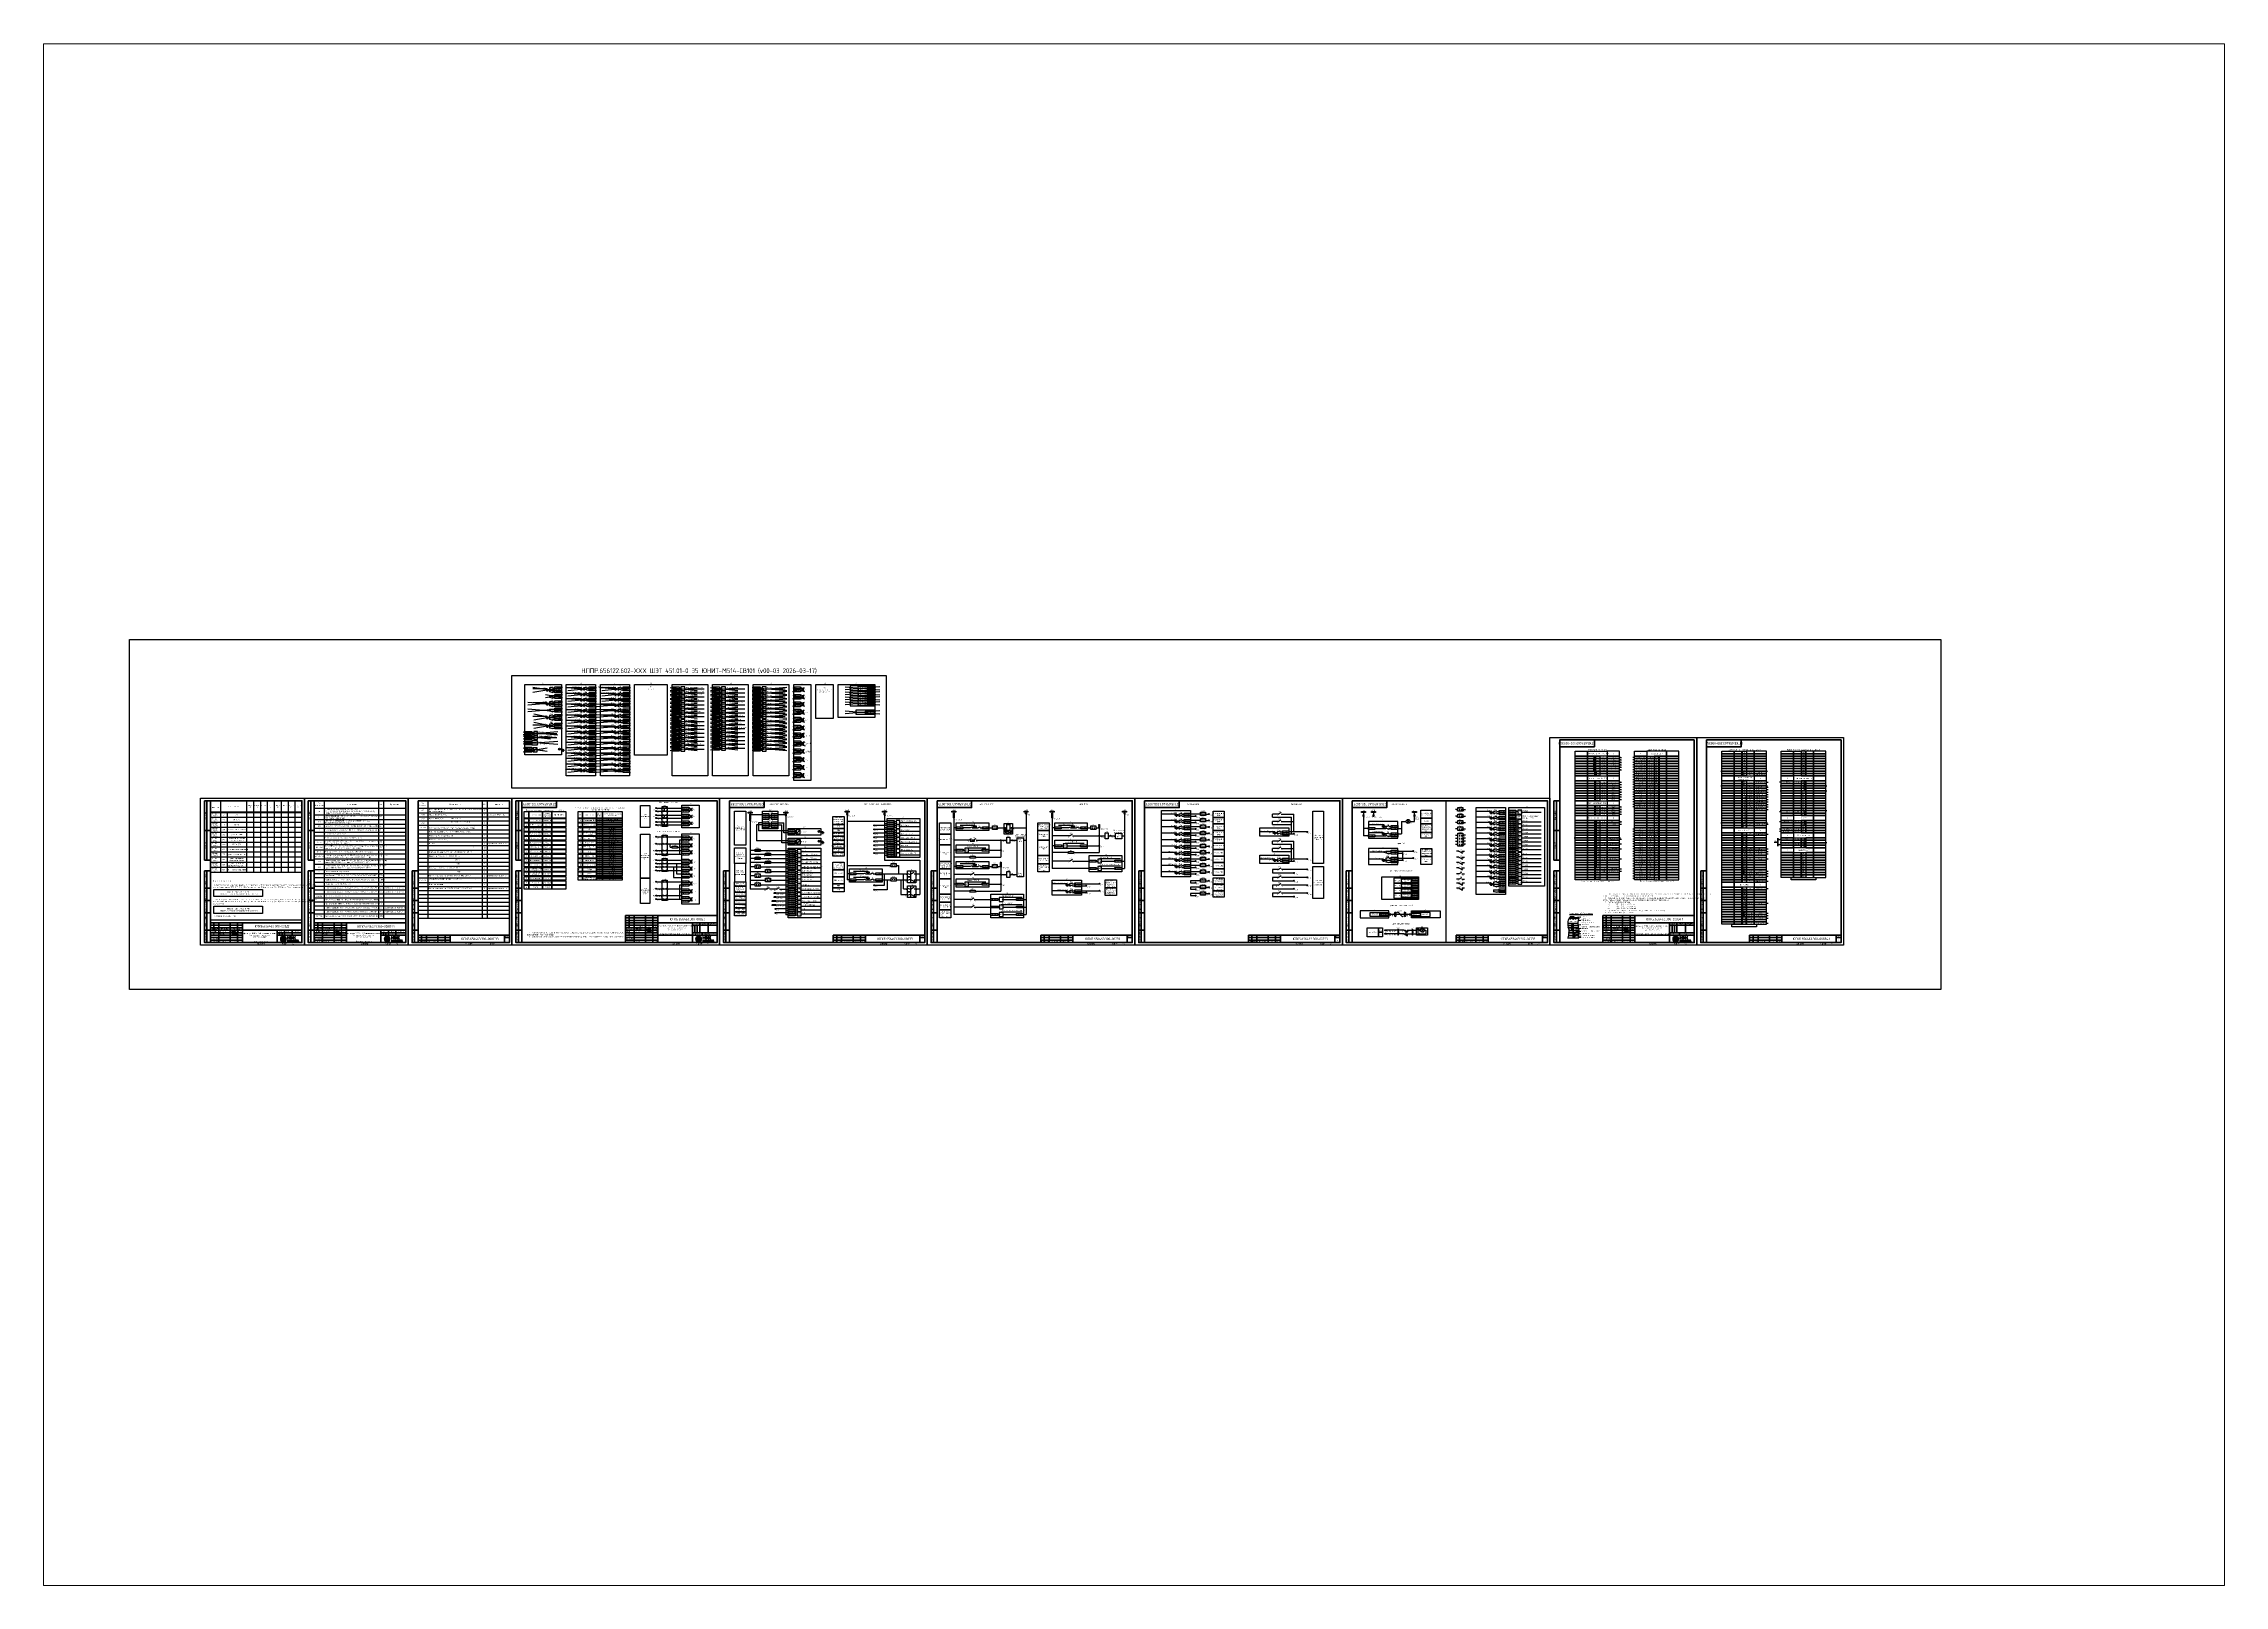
# Paper-space layout 'Лист3' of a CAD drawing. Header units: millimetres. Extents: x 30 to 267, y 21 to 189.
# The model-space entities are those that its viewports show. They can reach past a viewport. Long polylines and large blocks are cut down to what shows.
import ezdxf

# ---------------------------------------------------------------- set-up
doc = ezdxf.new("R2010")
doc.units = ezdxf.units.MM
doc.linetypes.add('штрихпунктирная', pattern=[25.4, 12.7, -6.35, 0, -6.35])
doc.styles.add('2.5_ISOCPEUR', font='isocpeur.ttf', dxfattribs={"width": 0.9, "height": 2.5})
doc.styles.add('Gost type A_2.5', font='GOST_A.TTF', dxfattribs={"height": 2.5})
doc.styles.add('Gost_type_A', font='GOST_A.TTF')

# ---------------------------------------------------------------- blocks, each defined once
blk = doc.blocks.new('POINT')
at = {"const_width": 0.75}
blk.add_lwpolyline([(-0.375, 0, 1), (0.375, 0, 1)], format="xyb", close=True, dxfattribs=at)
blk = doc.blocks.new('Штамп угловой верхний')
at = {"lineweight": 50}
blk.add_lwpolyline([(0, 0), (70, 0), (70, -14), (0, -14)], close=True, dxfattribs=at)
blk = doc.blocks.new('Формат_А3')
blk.add_lwpolyline([(-420, 297), (0, 297), (0, 0), (-420, 0)], close=True)
at = {"lineweight": 50}
blk.add_lwpolyline([(-400, 292), (-5, 292), (-5, 5), (-400, 5)], close=True, dxfattribs=at)
blk = doc.blocks.new('Штамп левый верхний')
at = {"lineweight": 50}
for points in [[(-12, 0), (-7, 0), (-7, -60), (-12, -60)], [(-7, 0), (0, 0), (0, -60), (-7, -60)], [(-12, -60), (-7, -60), (-7, -120), (-12, -120)], [(-7, -60), (0, -60), (0, -120), (-7, -120)]]:
    blk.add_lwpolyline(points, close=True, dxfattribs=at)
at = {"char_height": 2.5, "width": 60, "attachment_point": 5, "rotation": 90, "style": 'Gost_type_A'}
for s, insert in [('Перв. примен.', (-9.5, -30)), ('Справ. №', (-9.5, -90))]:
    blk.add_mtext(s, dxfattribs=dict(at, insert=insert))
blk = doc.blocks.new('Штамп левый нижний')
at = {"lineweight": 50}
for points in [[(-12, 145), (-7, 145), (-7, 110), (-12, 110)], [(-7, 145), (0, 145), (0, 110), (-7, 110)], [(-12, 110), (-7, 110), (-7, 85), (-12, 85)], [(-7, 110), (0, 110), (0, 85), (-7, 85)], [(-12, 85), (-7, 85), (-7, 60), (-12, 60)], [(-12, 60), (-7, 60), (-7, 25), (-12, 25)], [(-7, 85), (0, 85), (0, 60), (-7, 60)], [(-7, 60), (0, 60), (0, 25), (-7, 25)], [(-12, 25), (-7, 25), (-7, 0), (-12, 0)], [(-7, 25), (0, 25), (0, 0), (-7, 0)]]:
    blk.add_lwpolyline(points, close=True, dxfattribs=at)
at = {"char_height": 2.5, "attachment_point": 5, "rotation": 90, "style": 'Gost_type_A'}
for s, insert, width in [('Подп. и дата', (-9.5, 127.5), 35), ('Инв. № дубл.', (-9.5, 97.5), 25), ('Подп. и дата', (-9.5, 42.5), 35), ('Взам. инв. №', (-9.5, 72.5), 25), ('Инв. N подл.', (-9.5, 12.5), 25)]:
    blk.add_mtext(s, dxfattribs=dict(at, insert=insert, width=width))
blk = doc.blocks.new('*U15')
at = {"lineweight": 0, "true_color": 0x00cb62}
h = blk.add_hatch(color=112, dxfattribs=at)
h.dxf.hatch_style = 1
edge = h.paths.add_edge_path()
edge.add_spline(control_points=[(-12.5, 6.1), (-15.9, 6.1), (-18.6, 3.3), (-18.6, 0)], knot_values=[1, 1, 1, 1, 2, 2, 2, 2], degree=3, periodic=0)
edge.add_spline(control_points=[(-18.6, 0), (-18.6, -3.4), (-15.9, -6.2), (-12.5, -6.2)], knot_values=[0, 0, 0, 0, 1, 1, 1, 1], degree=3, periodic=0)
edge.add_spline(control_points=[(-12.5, -6.2), (-9.1, -6.2), (-6.3, -3.4), (-6.3, 0)], knot_values=[3, 3, 3, 3, 4, 4, 4, 4], degree=3, periodic=0)
edge.add_spline(control_points=[(-6.3, 0), (-6.3, 3.3), (-9.1, 6.1), (-12.5, 6.1)], knot_values=[2, 2, 2, 2, 3, 3, 3, 3], degree=3, periodic=0)
edge = h.paths.add_edge_path(flags=16)
edge.add_spline(control_points=[(-18.2, 0), (-18.2, 3.2), (-15.7, 6), (-12.5, 6)], knot_values=[0, 0, 0, 0, 1, 1, 1, 1], degree=3, periodic=0)
edge.add_spline(control_points=[(-12.5, 6), (-9.2, 6), (-6.7, 3.2), (-6.7, 0)], knot_values=[3, 3, 3, 3, 4, 4, 4, 4], degree=3, periodic=0)
edge.add_spline(control_points=[(-6.7, 0), (-6.7, -3.3), (-9.2, -5.8), (-12.5, -5.8)], knot_values=[2, 2, 2, 2, 3, 3, 3, 3], degree=3, periodic=0)
edge.add_spline(control_points=[(-12.5, -5.8), (-15.7, -5.8), (-18.2, -3.3), (-18.2, 0)], knot_values=[1, 1, 1, 1, 2, 2, 2, 2], degree=3, periodic=0)
h = blk.add_hatch(color=112, dxfattribs=at)
h.dxf.hatch_style = 1
edge = h.paths.add_edge_path()
edge.add_spline(control_points=[(-12.5, 5.5), (-15.7, 5.5), (-18.2, 3), (-18.2, 0)], knot_values=[1, 1, 1, 1, 2, 2, 2, 2], degree=3, periodic=0)
edge.add_spline(control_points=[(-18.2, 0), (-18.2, -3.1), (-15.7, -5.6), (-12.5, -5.6)], knot_values=[0, 0, 0, 0, 1, 1, 1, 1], degree=3, periodic=0)
edge.add_spline(control_points=[(-12.5, -5.6), (-9.3, -5.6), (-6.7, -3.1), (-6.7, 0)], knot_values=[3, 3, 3, 3, 4, 4, 4, 4], degree=3, periodic=0)
edge.add_spline(control_points=[(-6.7, 0), (-6.7, 3), (-9.3, 5.5), (-12.5, 5.5)], knot_values=[2, 2, 2, 2, 3, 3, 3, 3], degree=3, periodic=0)
edge = h.paths.add_edge_path(flags=16)
edge.add_spline(control_points=[(-17.9, 0), (-17.9, 2.9), (-15.5, 5.4), (-12.5, 5.4)], knot_values=[0, 0, 0, 0, 1, 1, 1, 1], degree=3, periodic=0)
edge.add_spline(control_points=[(-12.5, 5.4), (-9.4, 5.4), (-7.1, 2.9), (-7.1, 0)], knot_values=[3, 3, 3, 3, 4, 4, 4, 4], degree=3, periodic=0)
edge.add_spline(control_points=[(-7.1, 0), (-7.1, -3), (-9.4, -5.3), (-12.5, -5.3)], knot_values=[2, 2, 2, 2, 3, 3, 3, 3], degree=3, periodic=0)
edge.add_spline(control_points=[(-12.5, -5.3), (-15.5, -5.3), (-17.9, -3), (-17.9, 0)], knot_values=[1, 1, 1, 1, 2, 2, 2, 2], degree=3, periodic=0)
h = blk.add_hatch(color=112, dxfattribs=at)
h.dxf.hatch_style = 1
edge = h.paths.add_edge_path()
edge.add_spline(control_points=[(-17.9, 0), (-17.9, -2.8), (-15.5, -5), (-12.5, -5)], knot_values=[0, 0, 0, 0, 1, 1, 1, 1], degree=3, periodic=0)
edge.add_spline(control_points=[(-12.5, -5), (-9.5, -5), (-7.1, -2.8), (-7.1, 0)], knot_values=[3, 3, 3, 3, 4, 4, 4, 4], degree=3, periodic=0)
edge.add_spline(control_points=[(-7.1, 0), (-7.1, 2.7), (-9.5, 4.9), (-12.5, 4.9)], knot_values=[2, 2, 2, 2, 3, 3, 3, 3], degree=3, periodic=0)
edge.add_spline(control_points=[(-12.5, 4.9), (-15.5, 4.9), (-17.9, 2.7), (-17.9, 0)], knot_values=[1, 1, 1, 1, 2, 2, 2, 2], degree=3, periodic=0)
edge = h.paths.add_edge_path(flags=16)
edge.add_spline(control_points=[(-17.5, 0), (-17.5, 2.6), (-15.3, 4.8), (-12.5, 4.8)], knot_values=[0, 0, 0, 0, 1, 1, 1, 1], degree=3, periodic=0)
edge.add_spline(control_points=[(-12.5, 4.8), (-9.6, 4.8), (-7.4, 2.6), (-7.4, 0)], knot_values=[3, 3, 3, 3, 4, 4, 4, 4], degree=3, periodic=0)
edge.add_spline(control_points=[(-7.4, 0), (-7.4, -2.7), (-9.6, -4.7), (-12.5, -4.7)], knot_values=[2, 2, 2, 2, 3, 3, 3, 3], degree=3, periodic=0)
edge.add_spline(control_points=[(-12.5, -4.7), (-15.3, -4.7), (-17.5, -2.7), (-17.5, 0)], knot_values=[1, 1, 1, 1, 2, 2, 2, 2], degree=3, periodic=0)
h = blk.add_hatch(color=112, dxfattribs=at)
h.dxf.hatch_style = 1
edge = h.paths.add_edge_path()
edge.add_spline(control_points=[(-7.4, 0), (-7.4, 0.3), (-7.5, 0.6), (-7.5, 0.9)], knot_values=[3, 3, 3, 3, 3.12466, 3.12466, 3.12466, 3.12466], degree=3, periodic=0)
edge.add_spline(control_points=[(-7.5, 0.9), (-8, 2.9), (-10.1, 4.4), (-12.5, 4.4)], knot_values=[2, 2, 2, 2, 2.864772, 2.864772, 2.864772, 2.864772], degree=3, periodic=0)
edge.add_spline(control_points=[(-12.5, 4.4), (-14.9, 4.4), (-16.9, 2.9), (-17.4, 0.9)], knot_values=[1.135231, 1.135231, 1.135231, 1.135231, 2, 2, 2, 2], degree=3, periodic=0)
edge.add_spline(control_points=[(-17.4, 0.9), (-17.5, 0.6), (-17.5, 0.3), (-17.5, 0)], knot_values=[0.875337, 0.875337, 0.875337, 0.875337, 1, 1, 1, 1], degree=3, periodic=0)
edge.add_spline(control_points=[(-17.5, 0), (-17.5, -0.4), (-17.5, -0.7), (-17.4, -1.1)], knot_values=[1, 1, 1, 1, 1.132178, 1.132178, 1.132178, 1.132178], degree=3, periodic=0)
edge.add_spline(control_points=[(-17.4, -1.1), (-16.9, -3), (-14.9, -4.5), (-12.5, -4.5)], knot_values=[0, 0, 0, 0, 0.858028, 0.858028, 0.858028, 0.858028], degree=3, periodic=0)
edge.add_spline(control_points=[(-12.5, -4.5), (-10.1, -4.5), (-8.1, -3), (-7.6, -1.1)], knot_values=[3.141968, 3.141968, 3.141968, 3.141968, 4, 4, 4, 4], degree=3, periodic=0)
edge.add_spline(control_points=[(-7.6, -1.1), (-7.5, -0.7), (-7.4, -0.4), (-7.4, 0)], knot_values=[2.867825, 2.867825, 2.867825, 2.867825, 3, 3, 3, 3], degree=3, periodic=0)
edge = h.paths.add_edge_path(flags=16)
edge.add_spline(control_points=[(-17.2, 0), (-17.2, 0.2), (-17.1, 0.5), (-17.1, 0.8)], knot_values=[1, 1, 1, 1, 1.132889, 1.132889, 1.132889, 1.132889], degree=3, periodic=0)
edge.add_spline(control_points=[(-17.1, 0.8), (-16.6, 2.7), (-14.8, 4.2), (-12.5, 4.2)], knot_values=[0, 0, 0, 0, 0.878882, 0.878882, 0.878882, 0.878882], degree=3, periodic=0)
edge.add_spline(control_points=[(-12.5, 4.2), (-10.1, 4.2), (-8.3, 2.7), (-7.9, 0.8)], knot_values=[3.121118, 3.121118, 3.121118, 3.121118, 4, 4, 4, 4], degree=3, periodic=0)
edge.add_spline(control_points=[(-7.9, 0.8), (-7.8, 0.5), (-7.8, 0.2), (-7.8, 0)], knot_values=[2.867111, 2.867111, 2.867111, 2.867111, 3, 3, 3, 3], degree=3, periodic=0)
edge.add_spline(control_points=[(-7.8, 0), (-7.8, -0.3), (-7.8, -0.6), (-7.9, -0.9)], knot_values=[3, 3, 3, 3, 3.139265, 3.139265, 3.139265, 3.139265], degree=3, periodic=0)
edge.add_spline(control_points=[(-7.9, -0.9), (-8.3, -2.8), (-10.2, -4.1), (-12.5, -4.1), (-14.8, -4.1), (-16.6, -2.8), (-17, -0.9)], knot_values=[1.128324, 1.128324, 1.128324, 1.128324, 2, 2, 2, 2.871676, 2.871676, 2.871676, 2.871676], degree=3, periodic=0)
edge.add_spline(control_points=[(-17, -0.9), (-17.1, -0.6), (-17.2, -0.3), (-17.2, 0)], knot_values=[0.860735, 0.860735, 0.860735, 0.860735, 1, 1, 1, 1], degree=3, periodic=0)
edge = h.paths.add_edge_path(flags=0)
edge.add_spline(control_points=[(-16.8, 0), (-16.8, 0.2), (-16.8, 0.4), (-16.7, 0.6)], knot_values=[1, 1, 1, 1, 1.129952, 1.129952, 1.129952, 1.129952], degree=3, periodic=0)
edge.add_spline(control_points=[(-16.7, 0.6), (-16.3, 2.3), (-14.6, 3.7), (-12.5, 3.7)], knot_values=[0, 0, 0, 0, 0.883348, 0.883348, 0.883348, 0.883348], degree=3, periodic=0)
edge.add_spline(control_points=[(-12.5, 3.7), (-10.3, 3.7), (-8.6, 2.3), (-8.2, 0.6)], knot_values=[3.11667, 3.11667, 3.11667, 3.11667, 4, 4, 4, 4], degree=3, periodic=0)
edge.add_spline(control_points=[(-8.2, 0.6), (-8.2, 0.4), (-8.1, 0.2), (-8.1, 0)], knot_values=[2.870028, 2.870028, 2.870028, 2.870028, 3, 3, 3, 3], degree=3, periodic=0)
edge.add_spline(control_points=[(-8.1, 0), (-8.1, -0.3), (-8.2, -0.5), (-8.2, -0.8)], knot_values=[3, 3, 3, 3, 3.135947, 3.135947, 3.135947, 3.135947], degree=3, periodic=0)
edge.add_spline(control_points=[(-8.2, -0.8), (-8.6, -2.4), (-10.3, -3.5), (-12.5, -3.5)], knot_values=[2, 2, 2, 2, 2.876458, 2.876458, 2.876458, 2.876458], degree=3, periodic=0)
edge.add_spline(control_points=[(-12.5, -3.5), (-14.6, -3.5), (-16.3, -2.4), (-16.7, -0.8)], knot_values=[1.12352, 1.12352, 1.12352, 1.12352, 2, 2, 2, 2], degree=3, periodic=0)
edge.add_spline(control_points=[(-16.7, -0.8), (-16.8, -0.5), (-16.8, -0.3), (-16.8, 0)], knot_values=[0.864077, 0.864077, 0.864077, 0.864077, 1, 1, 1, 1], degree=3, periodic=0)
edge = h.paths.add_edge_path(flags=0)
edge.add_spline(control_points=[(-16.4, 0), (-16.4, 0.1), (-16.4, 0.3), (-16.4, 0.5)], knot_values=[1, 1, 1, 1, 1.126377, 1.126377, 1.126377, 1.126377], degree=3, periodic=0)
edge.add_spline(control_points=[(-16.4, 0.5), (-16, 1.9), (-14.5, 3.1), (-12.5, 3.1)], knot_values=[0, 0, 0, 0, 0.888928, 0.888928, 0.888928, 0.888928], degree=3, periodic=0)
edge.add_spline(control_points=[(-12.5, 3.1), (-10.5, 3.1), (-8.9, 1.9), (-8.6, 0.5)], knot_values=[3.111075, 3.111075, 3.111075, 3.111075, 4, 4, 4, 4], degree=3, periodic=0)
edge.add_spline(control_points=[(-8.6, 0.5), (-8.5, 0.3), (-8.5, 0.1), (-8.5, 0)], knot_values=[2.87362, 2.87362, 2.87362, 2.87362, 3, 3, 3, 3], degree=3, periodic=0)
edge.add_spline(control_points=[(-8.5, 0), (-8.5, -0.2), (-8.5, -0.4), (-8.6, -0.6)], knot_values=[3, 3, 3, 3, 3.131788, 3.131788, 3.131788, 3.131788], degree=3, periodic=0)
edge.add_spline(control_points=[(-8.6, -0.6), (-8.9, -2), (-10.5, -3), (-12.5, -3)], knot_values=[2, 2, 2, 2, 2.882553, 2.882553, 2.882553, 2.882553], degree=3, periodic=0)
edge.add_spline(control_points=[(-12.5, -3), (-14.5, -3), (-16, -2), (-16.3, -0.6)], knot_values=[1.117444, 1.117444, 1.117444, 1.117444, 2, 2, 2, 2], degree=3, periodic=0)
edge.add_spline(control_points=[(-16.3, -0.6), (-16.4, -0.4), (-16.4, -0.2), (-16.4, 0)], knot_values=[0.868215, 0.868215, 0.868215, 0.868215, 1, 1, 1, 1], degree=3, periodic=0)
edge = h.paths.add_edge_path(flags=0)
edge.add_spline(control_points=[(-16, -0.5), (-16, -0.3), (-16.1, -0.2), (-16.1, 0), (-16.1, 0.1), (-16, 0.2), (-16, 0.4)], knot_values=[0.873534, 0.873534, 0.873534, 0.873534, 1, 1, 1, 1.12176, 1.12176, 1.12176, 1.12176], degree=3, periodic=0)
edge.add_spline(control_points=[(-16, 0.4), (-15.7, 1.5), (-14.3, 2.5), (-12.5, 2.5), (-10.6, 2.5), (-9.2, 1.5), (-8.9, 0.4)], knot_values=[3.103684, 3.103684, 3.103684, 3.103684, 3.999991, 3.999991, 3.999991, 4.896306, 4.896306, 4.896306, 4.896306], degree=3, periodic=0)
edge.add_spline(control_points=[(-8.9, 0.4), (-8.9, 0.2), (-8.9, 0.1), (-8.9, 0), (-8.9, -0.2), (-8.9, -0.3), (-8.9, -0.5)], knot_values=[2.878251, 2.878251, 2.878251, 2.878251, 3, 3, 3, 3.126453, 3.126453, 3.126453, 3.126453], degree=3, periodic=0)
edge.add_spline(control_points=[(-8.9, -0.5), (-9.2, -1.6), (-10.6, -2.4), (-12.5, -2.4), (-14.3, -2.4), (-15.7, -1.6), (-16, -0.5)], knot_values=[1.109435, 1.109435, 1.109435, 1.109435, 2.000012, 2.000012, 2.000012, 2.890577, 2.890577, 2.890577, 2.890577], degree=3, periodic=0)
edge = h.paths.add_edge_path(flags=0)
edge.add_spline(control_points=[(-15.7, 0), (-15.7, 0.1), (-15.7, 0.2), (-15.6, 0.3)], knot_values=[1, 1, 1, 1, 1.121318, 1.121318, 1.121318, 1.121318], degree=3, periodic=0)
edge.add_spline(control_points=[(-15.6, 0.3), (-15.4, 1.2), (-14.1, 1.9), (-12.5, 1.9)], knot_values=[0, 0, 0, 0, 0.9007, 0.9007, 0.9007, 0.9007], degree=3, periodic=0)
edge.add_spline(control_points=[(-12.5, 1.9), (-10.8, 1.9), (-9.5, 1.2), (-9.3, 0.3)], knot_values=[3.099305, 3.099305, 3.099305, 3.099305, 4, 4, 4, 4], degree=3, periodic=0)
edge.add_spline(control_points=[(-9.3, 0.3), (-9.3, 0.2), (-9.2, 0.1), (-9.2, 0)], knot_values=[2.878676, 2.878676, 2.878676, 2.878676, 3, 3, 3, 3], degree=3, periodic=0)
edge.add_spline(control_points=[(-9.2, 0), (-9.2, -0.2), (-9.3, -0.3), (-9.3, -0.4)], knot_values=[3, 3, 3, 3, 3.126159, 3.126159, 3.126159, 3.126159], degree=3, periodic=0)
edge.add_spline(control_points=[(-9.3, -0.4), (-9.5, -1.2), (-10.8, -1.8), (-12.5, -1.8), (-14.1, -1.8), (-15.4, -1.2), (-15.6, -0.4)], knot_values=[1.105344, 1.105344, 1.105344, 1.105344, 1.999995, 1.999995, 1.999995, 2.89465, 2.89465, 2.89465, 2.89465], degree=3, periodic=0)
edge.add_spline(control_points=[(-15.6, -0.4), (-15.7, -0.3), (-15.7, -0.2), (-15.7, 0)], knot_values=[0.873848, 0.873848, 0.873848, 0.873848, 1, 1, 1, 1], degree=3, periodic=0)
edge = h.paths.add_edge_path(flags=0)
edge.add_spline(control_points=[(-15.3, 0), (-15.3, 0), (-15.3, 0.1), (-15.3, 0.2)], knot_values=[1, 1, 1, 1, 1.112633, 1.112633, 1.112633, 1.112633], degree=3, periodic=0)
edge.add_spline(control_points=[(-15.3, 0.2), (-15.1, 0.8), (-13.9, 1.4), (-12.5, 1.4)], knot_values=[0, 0, 0, 0, 0.904875, 0.904875, 0.904875, 0.904875], degree=3, periodic=0)
edge.add_spline(control_points=[(-12.5, 1.4), (-11, 1.4), (-9.9, 0.8), (-9.6, 0.2)], knot_values=[3.095133, 3.095133, 3.095133, 3.095133, 4, 4, 4, 4], degree=3, periodic=0)
edge.add_spline(control_points=[(-9.6, 0.2), (-9.6, 0.1), (-9.6, 0), (-9.6, 0)], knot_values=[2.887357, 2.887357, 2.887357, 2.887357, 3, 3, 3, 3], degree=3, periodic=0)
edge.add_spline(control_points=[(-9.6, 0), (-9.6, -0.1), (-9.6, -0.2), (-9.7, -0.3)], knot_values=[3, 3, 3, 3, 3.117814, 3.117814, 3.117814, 3.117814], degree=3, periodic=0)
edge.add_spline(control_points=[(-9.7, -0.3), (-9.9, -0.9), (-11, -1.2), (-12.5, -1.2)], knot_values=[2, 2, 2, 2, 2.897768, 2.897768, 2.897768, 2.897768], degree=3, periodic=0)
edge.add_spline(control_points=[(-12.5, -1.2), (-13.9, -1.2), (-15.1, -0.9), (-15.3, -0.3)], knot_values=[1.102221, 1.102221, 1.102221, 1.102221, 2, 2, 2, 2], degree=3, periodic=0)
edge.add_spline(control_points=[(-15.3, -0.3), (-15.3, -0.2), (-15.3, -0.1), (-15.3, 0)], knot_values=[0.882198, 0.882198, 0.882198, 0.882198, 1, 1, 1, 1], degree=3, periodic=0)
edge = h.paths.add_edge_path(flags=0)
edge.add_spline(control_points=[(-15, 0), (-15, 0), (-15, 0), (-14.9, 0)], knot_values=[0.901648, 0.901648, 0.901648, 0.901648, 1, 1, 1, 1], degree=3, periodic=0)
edge.add_spline(control_points=[(-14.9, 0), (-14.8, 0.4), (-13.9, 0.8), (-12.5, 0.8)], knot_values=[0, 0, 0, 0, 0.912829, 0.912829, 0.912829, 0.912829], degree=3, periodic=0)
edge.add_spline(control_points=[(-12.5, 0.8), (-11.1, 0.8), (-10.2, 0.4), (-10, 0)], knot_values=[3.087219, 3.087219, 3.087219, 3.087219, 4, 4, 4, 4], degree=3, periodic=0)
edge.add_spline(control_points=[(-10, 0), (-10, 0), (-10, 0), (-10, 0)], knot_values=[3, 3, 3, 3, 3.098413, 3.098413, 3.098413, 3.098413], degree=3, periodic=0)
edge.add_spline(control_points=[(-10, 0), (-10, -0.1), (-10, -0.1), (-10, -0.1)], knot_values=[2.896056, 2.896056, 2.896056, 2.896056, 3, 3, 3, 3], degree=3, periodic=0)
edge.add_spline(control_points=[(-10, -0.1), (-10.2, -0.4), (-11.1, -0.7), (-12.5, -0.7)], knot_values=[2, 2, 2, 2, 2.903474, 2.903474, 2.903474, 2.903474], degree=3, periodic=0)
edge.add_spline(control_points=[(-12.5, -0.7), (-13.8, -0.7), (-14.8, -0.4), (-14.9, -0.1)], knot_values=[1.096469, 1.096469, 1.096469, 1.096469, 2, 2, 2, 2], degree=3, periodic=0)
edge.add_spline(control_points=[(-14.9, -0.1), (-15, -0.1), (-15, -0.1), (-15, 0)], knot_values=[1, 1, 1, 1, 1.103878, 1.103878, 1.103878, 1.103878], degree=3, periodic=0)
edge = h.paths.add_edge_path(flags=0)
edge.add_spline(control_points=[(-14.6, 0), (-14.6, 0), (-13.3, 0.1), (-12.5, 0.1)], knot_values=[1, 1, 1, 1, 2, 2, 2, 2], degree=3, periodic=0)
edge.add_spline(control_points=[(-12.5, 0.1), (-11.7, 0.1), (-10.4, 0), (-10.4, 0)], knot_values=[2, 2, 2, 2, 3, 3, 3, 3], degree=3, periodic=0)
edge.add_spline(control_points=[(-10.4, 0), (-10.4, -0.1), (-11.7, -0.2), (-12.5, -0.2)], knot_values=[3, 3, 3, 3, 4, 4, 4, 4], degree=3, periodic=0)
edge.add_spline(control_points=[(-12.5, -0.2), (-13.3, -0.2), (-14.6, -0.1), (-14.6, 0)], knot_values=[0, 0, 0, 0, 1, 1, 1, 1], degree=3, periodic=0)
h = blk.add_hatch(color=112, dxfattribs=at)
h.dxf.hatch_style = 1
edge = h.paths.add_edge_path()
edge.add_spline(control_points=[(-16.7, 0.6), (-16.3, 2.3), (-14.6, 3.7), (-12.5, 3.7)], knot_values=[0, 0, 0, 0, 0.883348, 0.883348, 0.883348, 0.883348], degree=3, periodic=0)
edge.add_spline(control_points=[(-12.5, 3.7), (-10.3, 3.7), (-8.6, 2.3), (-8.2, 0.6)], knot_values=[3.11667, 3.11667, 3.11667, 3.11667, 4, 4, 4, 4], degree=3, periodic=0)
edge.add_spline(control_points=[(-8.2, 0.6), (-8.2, 0.4), (-8.1, 0.2), (-8.1, 0)], knot_values=[2.870028, 2.870028, 2.870028, 2.870028, 3, 3, 3, 3], degree=3, periodic=0)
edge.add_spline(control_points=[(-8.1, 0), (-8.1, -0.3), (-8.2, -0.5), (-8.2, -0.8)], knot_values=[3, 3, 3, 3, 3.135947, 3.135947, 3.135947, 3.135947], degree=3, periodic=0)
edge.add_spline(control_points=[(-8.2, -0.8), (-8.6, -2.4), (-10.3, -3.5), (-12.5, -3.5)], knot_values=[2, 2, 2, 2, 2.876458, 2.876458, 2.876458, 2.876458], degree=3, periodic=0)
edge.add_spline(control_points=[(-12.5, -3.5), (-13.9, -3.5), (-15.1, -3.1), (-15.8, -2.3)], knot_values=[1.431996, 1.431996, 1.431996, 1.431996, 2, 2, 2, 2], degree=3, periodic=0)
edge.add_line((-15.8, -2.3), (-16.1, -2.5))
edge.add_spline(control_points=[(-16.1, -2.5), (-15.3, -3.3), (-13.9, -3.9), (-12.5, -3.9)], knot_values=[0, 0, 0, 0, 0.570003, 0.570003, 0.570003, 0.570003], degree=3, periodic=0)
edge.add_spline(control_points=[(-12.5, -3.9), (-10.2, -3.9), (-8.4, -2.6), (-7.9, -0.9)], knot_values=[3.139265, 3.139265, 3.139265, 3.139265, 4, 4, 4, 4], degree=3, periodic=0)
edge.add_spline(control_points=[(-7.9, -0.9), (-7.8, -0.6), (-7.8, -0.3), (-7.8, 0), (-7.8, 0.2), (-7.8, 0.5), (-7.9, 0.8)], knot_values=[2.871676, 2.871676, 2.871676, 2.871676, 3, 3, 3, 3.121118, 3.121118, 3.121118, 3.121118], degree=3, periodic=0)
edge.add_spline(control_points=[(-7.9, 0.8), (-8.3, 2.5), (-10.2, 3.8), (-12.5, 3.8)], knot_values=[2, 2, 2, 2, 2.867111, 2.867111, 2.867111, 2.867111], degree=3, periodic=0)
edge.add_spline(control_points=[(-12.5, 3.8), (-14.7, 3.8), (-16.6, 2.5), (-17.1, 0.8)], knot_values=[1.132889, 1.132889, 1.132889, 1.132889, 2, 2, 2, 2], degree=3, periodic=0)
edge.add_spline(control_points=[(-17.1, 0.8), (-17.1, 0.5), (-17.1, 0.2), (-17.1, 0), (-17.1, -0.3), (-17.1, -0.6), (-17, -0.9)], knot_values=[0.878882, 0.878882, 0.878882, 0.878882, 1, 1, 1, 1.128324, 1.128324, 1.128324, 1.128324], degree=3, periodic=0)
edge.add_spline(control_points=[(-17, -0.9), (-16.9, -1.5), (-16.6, -2), (-16.1, -2.5)], knot_values=[0.570003, 0.570003, 0.570003, 0.570003, 0.860735, 0.860735, 0.860735, 0.860735], degree=3, periodic=0)
edge.add_line((-16.1, -2.5), (-15.8, -2.3))
edge.add_spline(control_points=[(-15.8, -2.3), (-16.3, -1.8), (-16.6, -1.3), (-16.7, -0.8)], knot_values=[1.12352, 1.12352, 1.12352, 1.12352, 1.431996, 1.431996, 1.431996, 1.431996], degree=3, periodic=0)
edge.add_spline(control_points=[(-16.7, -0.8), (-16.8, -0.5), (-16.8, -0.3), (-16.8, 0)], knot_values=[0.864077, 0.864077, 0.864077, 0.864077, 1, 1, 1, 1], degree=3, periodic=0)
edge.add_spline(control_points=[(-16.8, 0), (-16.8, 0.2), (-16.8, 0.4), (-16.7, 0.6)], knot_values=[1, 1, 1, 1, 1.129952, 1.129952, 1.129952, 1.129952], degree=3, periodic=0)
h = blk.add_hatch(color=112, dxfattribs=at)
h.dxf.hatch_style = 1
edge = h.paths.add_edge_path()
edge.add_spline(control_points=[(-16.8, 0), (-16.8, -0.3), (-16.7, -0.5), (-16.7, -0.8)], knot_values=[1, 1, 1, 1, 1.12352, 1.12352, 1.12352, 1.12352], degree=3, periodic=0)
edge.add_spline(control_points=[(-16.7, -0.8), (-16.3, -2.2), (-14.5, -3.3), (-12.5, -3.3)], knot_values=[0, 0, 0, 0, 0.864077, 0.864077, 0.864077, 0.864077], degree=3, periodic=0)
edge.add_spline(control_points=[(-12.5, -3.3), (-10.4, -3.3), (-8.7, -2.2), (-8.2, -0.8)], knot_values=[3.135947, 3.135947, 3.135947, 3.135947, 4, 4, 4, 4], degree=3, periodic=0)
edge.add_spline(control_points=[(-8.2, -0.8), (-8.2, -0.5), (-8.2, -0.3), (-8.2, 0)], knot_values=[2.876458, 2.876458, 2.876458, 2.876458, 3, 3, 3, 3], degree=3, periodic=0)
edge.add_spline(control_points=[(-8.2, 0), (-8.2, 0.2), (-8.2, 0.4), (-8.2, 0.6)], knot_values=[3, 3, 3, 3, 3.11667, 3.11667, 3.11667, 3.11667], degree=3, periodic=0)
edge.add_spline(control_points=[(-8.2, 0.6), (-8.7, 2.1), (-10.4, 3.2), (-12.5, 3.2)], knot_values=[2, 2, 2, 2, 2.870028, 2.870028, 2.870028, 2.870028], degree=3, periodic=0)
edge.add_spline(control_points=[(-12.5, 3.2), (-14.5, 3.2), (-16.3, 2.1), (-16.7, 0.6)], knot_values=[1.129952, 1.129952, 1.129952, 1.129952, 2, 2, 2, 2], degree=3, periodic=0)
edge.add_spline(control_points=[(-16.7, 0.6), (-16.8, 0.4), (-16.8, 0.2), (-16.8, 0)], knot_values=[0.883348, 0.883348, 0.883348, 0.883348, 1, 1, 1, 1], degree=3, periodic=0)
edge = h.paths.add_edge_path(flags=16)
edge.add_spline(control_points=[(-16.4, 0), (-16.4, 0.1), (-16.4, 0.3), (-16.4, 0.5)], knot_values=[1, 1, 1, 1, 1.126377, 1.126377, 1.126377, 1.126377], degree=3, periodic=0)
edge.add_spline(control_points=[(-16.4, 0.5), (-16, 1.9), (-14.5, 3.1), (-12.5, 3.1)], knot_values=[0, 0, 0, 0, 0.888928, 0.888928, 0.888928, 0.888928], degree=3, periodic=0)
edge.add_spline(control_points=[(-12.5, 3.1), (-10.5, 3.1), (-8.9, 1.9), (-8.6, 0.5)], knot_values=[3.111075, 3.111075, 3.111075, 3.111075, 4, 4, 4, 4], degree=3, periodic=0)
edge.add_spline(control_points=[(-8.6, 0.5), (-8.5, 0.3), (-8.5, 0.1), (-8.5, 0)], knot_values=[2.87362, 2.87362, 2.87362, 2.87362, 3, 3, 3, 3], degree=3, periodic=0)
edge.add_spline(control_points=[(-8.5, 0), (-8.5, -0.2), (-8.5, -0.4), (-8.6, -0.6)], knot_values=[3, 3, 3, 3, 3.131788, 3.131788, 3.131788, 3.131788], degree=3, periodic=0)
edge.add_spline(control_points=[(-8.6, -0.6), (-8.9, -2), (-10.5, -3), (-12.5, -3)], knot_values=[2, 2, 2, 2, 2.882553, 2.882553, 2.882553, 2.882553], degree=3, periodic=0)
edge.add_spline(control_points=[(-12.5, -3), (-14.5, -3), (-16, -2), (-16.3, -0.6)], knot_values=[1.117444, 1.117444, 1.117444, 1.117444, 2, 2, 2, 2], degree=3, periodic=0)
edge.add_spline(control_points=[(-16.3, -0.6), (-16.4, -0.4), (-16.4, -0.2), (-16.4, 0)], knot_values=[0.868215, 0.868215, 0.868215, 0.868215, 1, 1, 1, 1], degree=3, periodic=0)
edge = h.paths.add_edge_path(flags=0)
edge.add_spline(control_points=[(-16, -0.5), (-16, -0.3), (-16.1, -0.2), (-16.1, 0), (-16.1, 0.1), (-16, 0.2), (-16, 0.4)], knot_values=[0.873534, 0.873534, 0.873534, 0.873534, 1, 1, 1, 1.12176, 1.12176, 1.12176, 1.12176], degree=3, periodic=0)
edge.add_spline(control_points=[(-16, 0.4), (-15.7, 1.5), (-14.3, 2.5), (-12.5, 2.5), (-10.6, 2.5), (-9.2, 1.5), (-8.9, 0.4)], knot_values=[3.103684, 3.103684, 3.103684, 3.103684, 3.999991, 3.999991, 3.999991, 4.896306, 4.896306, 4.896306, 4.896306], degree=3, periodic=0)
edge.add_spline(control_points=[(-8.9, 0.4), (-8.9, 0.2), (-8.9, 0.1), (-8.9, 0), (-8.9, -0.2), (-8.9, -0.3), (-8.9, -0.5)], knot_values=[2.878251, 2.878251, 2.878251, 2.878251, 3, 3, 3, 3.126453, 3.126453, 3.126453, 3.126453], degree=3, periodic=0)
edge.add_spline(control_points=[(-8.9, -0.5), (-9.2, -1.6), (-10.6, -2.4), (-12.5, -2.4), (-14.3, -2.4), (-15.7, -1.6), (-16, -0.5)], knot_values=[1.109435, 1.109435, 1.109435, 1.109435, 2.000012, 2.000012, 2.000012, 2.890577, 2.890577, 2.890577, 2.890577], degree=3, periodic=0)
edge = h.paths.add_edge_path(flags=0)
edge.add_spline(control_points=[(-15.7, 0), (-15.7, 0.1), (-15.7, 0.2), (-15.6, 0.3)], knot_values=[1, 1, 1, 1, 1.121318, 1.121318, 1.121318, 1.121318], degree=3, periodic=0)
edge.add_spline(control_points=[(-15.6, 0.3), (-15.4, 1.2), (-14.1, 1.9), (-12.5, 1.9)], knot_values=[0, 0, 0, 0, 0.9007, 0.9007, 0.9007, 0.9007], degree=3, periodic=0)
edge.add_spline(control_points=[(-12.5, 1.9), (-10.8, 1.9), (-9.5, 1.2), (-9.3, 0.3)], knot_values=[3.099305, 3.099305, 3.099305, 3.099305, 4, 4, 4, 4], degree=3, periodic=0)
edge.add_spline(control_points=[(-9.3, 0.3), (-9.3, 0.2), (-9.2, 0.1), (-9.2, 0)], knot_values=[2.878676, 2.878676, 2.878676, 2.878676, 3, 3, 3, 3], degree=3, periodic=0)
edge.add_spline(control_points=[(-9.2, 0), (-9.2, -0.2), (-9.3, -0.3), (-9.3, -0.4)], knot_values=[3, 3, 3, 3, 3.126159, 3.126159, 3.126159, 3.126159], degree=3, periodic=0)
edge.add_spline(control_points=[(-9.3, -0.4), (-9.5, -1.2), (-10.8, -1.8), (-12.5, -1.8), (-14.1, -1.8), (-15.4, -1.2), (-15.6, -0.4)], knot_values=[1.105344, 1.105344, 1.105344, 1.105344, 1.999995, 1.999995, 1.999995, 2.89465, 2.89465, 2.89465, 2.89465], degree=3, periodic=0)
edge.add_spline(control_points=[(-15.6, -0.4), (-15.7, -0.3), (-15.7, -0.2), (-15.7, 0)], knot_values=[0.873848, 0.873848, 0.873848, 0.873848, 1, 1, 1, 1], degree=3, periodic=0)
edge = h.paths.add_edge_path(flags=0)
edge.add_spline(control_points=[(-15.3, 0.2), (-15.1, 0.8), (-13.9, 1.4), (-12.5, 1.4)], knot_values=[0, 0, 0, 0, 0.904875, 0.904875, 0.904875, 0.904875], degree=3, periodic=0)
edge.add_spline(control_points=[(-12.5, 1.4), (-11, 1.4), (-9.9, 0.8), (-9.6, 0.2)], knot_values=[3.095133, 3.095133, 3.095133, 3.095133, 4, 4, 4, 4], degree=3, periodic=0)
edge.add_spline(control_points=[(-9.6, 0.2), (-9.6, 0.1), (-9.6, 0), (-9.6, 0)], knot_values=[2.887357, 2.887357, 2.887357, 2.887357, 3, 3, 3, 3], degree=3, periodic=0)
edge.add_spline(control_points=[(-9.7, -0.3), (-9.6, -0.2), (-9.6, -0.1), (-9.6, 0)], knot_values=[3, 3, 3, 3, 3.117814, 3.117814, 3.117814, 3.117814], degree=3, periodic=0)
edge.add_spline(control_points=[(-9.7, -0.3), (-9.9, -0.9), (-11, -1.2), (-12.5, -1.2)], knot_values=[2, 2, 2, 2, 2.897768, 2.897768, 2.897768, 2.897768], degree=3, periodic=0)
edge.add_spline(control_points=[(-12.5, -1.2), (-13.9, -1.2), (-15.1, -0.9), (-15.3, -0.3)], knot_values=[1.102221, 1.102221, 1.102221, 1.102221, 2, 2, 2, 2], degree=3, periodic=0)
edge.add_spline(control_points=[(-15.3, 0), (-15.3, -0.1), (-15.3, -0.2), (-15.3, -0.3)], knot_values=[0.882198, 0.882198, 0.882198, 0.882198, 1, 1, 1, 1], degree=3, periodic=0)
edge.add_spline(control_points=[(-15.3, 0), (-15.3, 0), (-15.3, 0.1), (-15.3, 0.2)], knot_values=[1, 1, 1, 1, 1.112633, 1.112633, 1.112633, 1.112633], degree=3, periodic=0)
edge = h.paths.add_edge_path(flags=0)
edge.add_spline(control_points=[(-12.5, 0.4), (-13.3, 0.4), (-14.7, 0.3), (-14.9, 0)], knot_values=[0, 0, 0, 0, 0.901648, 0.901648, 0.901648, 0.901648], degree=3, periodic=0)
edge.add_spline(control_points=[(-14.9, 0), (-14.8, 0.4), (-13.9, 0.8), (-12.5, 0.8)], knot_values=[0, 0, 0, 0, 0.912829, 0.912829, 0.912829, 0.912829], degree=3, periodic=0)
edge.add_spline(control_points=[(-12.5, 0.8), (-11.1, 0.8), (-10.2, 0.4), (-10, 0)], knot_values=[3.087219, 3.087219, 3.087219, 3.087219, 4, 4, 4, 4], degree=3, periodic=0)
edge.add_spline(control_points=[(-10, 0), (-10, 0), (-10, 0), (-10, 0)], knot_values=[3, 3, 3, 3, 3.098413, 3.098413, 3.098413, 3.098413], degree=3, periodic=0)
edge.add_spline(control_points=[(-10, 0), (-10, -0.1), (-10, -0.1), (-10, -0.1)], knot_values=[2.896056, 2.896056, 2.896056, 2.896056, 3, 3, 3, 3], degree=3, periodic=0)
edge.add_spline(control_points=[(-12.5, -0.4), (-11.6, -0.4), (-10.3, -0.4), (-10, -0.1)], knot_values=[2, 2, 2, 2, 2.896056, 2.896056, 2.896056, 2.896056], degree=3, periodic=0)
edge.add_spline(control_points=[(-10, -0.1), (-10.2, -0.4), (-11.1, -0.7), (-12.5, -0.7)], knot_values=[2, 2, 2, 2, 2.903474, 2.903474, 2.903474, 2.903474], degree=3, periodic=0)
edge.add_spline(control_points=[(-12.5, -0.7), (-13.8, -0.7), (-14.8, -0.4), (-14.9, -0.1)], knot_values=[1.096469, 1.096469, 1.096469, 1.096469, 2, 2, 2, 2], degree=3, periodic=0)
edge.add_spline(control_points=[(-14.9, -0.1), (-15, -0.1), (-15, -0.1), (-15, 0)], knot_values=[1, 1, 1, 1, 1.103878, 1.103878, 1.103878, 1.103878], degree=3, periodic=0)
edge.add_spline(control_points=[(-15, 0), (-15, 0), (-15, 0), (-14.9, 0)], knot_values=[0.901648, 0.901648, 0.901648, 0.901648, 1, 1, 1, 1], degree=3, periodic=0)
edge = h.paths.add_edge_path(flags=0)
edge.add_spline(control_points=[(-14.6, 0), (-14.6, 0), (-13.3, 0.1), (-12.5, 0.1)], knot_values=[1, 1, 1, 1, 2, 2, 2, 2], degree=3, periodic=0)
edge.add_spline(control_points=[(-12.5, 0.1), (-11.7, 0.1), (-10.4, 0), (-10.4, 0)], knot_values=[2, 2, 2, 2, 3, 3, 3, 3], degree=3, periodic=0)
edge.add_spline(control_points=[(-10.4, 0), (-10.4, -0.1), (-11.7, -0.2), (-12.5, -0.2)], knot_values=[3, 3, 3, 3, 4, 4, 4, 4], degree=3, periodic=0)
edge.add_spline(control_points=[(-12.5, -0.2), (-13.3, -0.2), (-14.6, -0.1), (-14.6, 0)], knot_values=[0, 0, 0, 0, 1, 1, 1, 1], degree=3, periodic=0)
h = blk.add_hatch(color=112, dxfattribs=at)
h.dxf.hatch_style = 1
edge = h.paths.add_edge_path()
edge.add_spline(control_points=[(-16.4, 0.5), (-16.4, 0.3), (-16.4, 0.1), (-16.4, 0)], knot_values=[0.888928, 0.888928, 0.888928, 0.888928, 1, 1, 1, 1], degree=3, periodic=0)
edge.add_spline(control_points=[(-16.4, 0), (-16.4, -0.2), (-16.4, -0.4), (-16.3, -0.6)], knot_values=[1, 1, 1, 1, 1.117444, 1.117444, 1.117444, 1.117444], degree=3, periodic=0)
edge.add_spline(control_points=[(-16.3, -0.6), (-16, -1.8), (-14.4, -2.7), (-12.5, -2.7)], knot_values=[0, 0, 0, 0, 0.868215, 0.868215, 0.868215, 0.868215], degree=3, periodic=0)
edge.add_spline(control_points=[(-12.5, -2.7), (-10.6, -2.7), (-9, -1.8), (-8.6, -0.6)], knot_values=[3.131788, 3.131788, 3.131788, 3.131788, 4, 4, 4, 4], degree=3, periodic=0)
edge.add_spline(control_points=[(-8.6, -0.6), (-8.6, -0.4), (-8.5, -0.2), (-8.5, 0)], knot_values=[2.882553, 2.882553, 2.882553, 2.882553, 3, 3, 3, 3], degree=3, periodic=0)
edge.add_spline(control_points=[(-8.5, 0), (-8.5, 0.1), (-8.5, 0.3), (-8.6, 0.5)], knot_values=[3, 3, 3, 3, 3.111075, 3.111075, 3.111075, 3.111075], degree=3, periodic=0)
edge.add_spline(control_points=[(-8.6, 0.5), (-9, 1.7), (-10.6, 2.6), (-12.5, 2.6)], knot_values=[2, 2, 2, 2, 2.87362, 2.87362, 2.87362, 2.87362], degree=3, periodic=0)
edge.add_spline(control_points=[(-12.5, 2.6), (-14.4, 2.6), (-16, 1.7), (-16.4, 0.5)], knot_values=[1.126377, 1.126377, 1.126377, 1.126377, 2, 2, 2, 2], degree=3, periodic=0)
edge = h.paths.add_edge_path(flags=16)
edge.add_spline(control_points=[(-16, 0.4), (-15.7, 1.5), (-14.3, 2.5), (-12.5, 2.5), (-10.6, 2.5), (-9.2, 1.5), (-8.9, 0.4)], knot_values=[3.103684, 3.103684, 3.103684, 3.103684, 3.999991, 3.999991, 3.999991, 4.896306, 4.896306, 4.896306, 4.896306], degree=3, periodic=0)
edge.add_spline(control_points=[(-8.9, 0.4), (-8.9, 0.2), (-8.9, 0.1), (-8.9, 0), (-8.9, -0.2), (-8.9, -0.3), (-8.9, -0.5)], knot_values=[2.878251, 2.878251, 2.878251, 2.878251, 3, 3, 3, 3.126453, 3.126453, 3.126453, 3.126453], degree=3, periodic=0)
edge.add_spline(control_points=[(-8.9, -0.5), (-9.2, -1.6), (-10.6, -2.4), (-12.5, -2.4), (-14.3, -2.4), (-15.7, -1.6), (-16, -0.5)], knot_values=[1.109435, 1.109435, 1.109435, 1.109435, 2.000012, 2.000012, 2.000012, 2.890577, 2.890577, 2.890577, 2.890577], degree=3, periodic=0)
edge.add_spline(control_points=[(-16, -0.5), (-16, -0.3), (-16.1, -0.2), (-16.1, 0), (-16.1, 0.1), (-16, 0.2), (-16, 0.4)], knot_values=[0.873534, 0.873534, 0.873534, 0.873534, 1, 1, 1, 1.12176, 1.12176, 1.12176, 1.12176], degree=3, periodic=0)
edge = h.paths.add_edge_path(flags=0)
edge.add_spline(control_points=[(-15.6, 0.3), (-15.4, 1.2), (-14.1, 1.9), (-12.5, 1.9)], knot_values=[0, 0, 0, 0, 0.9007, 0.9007, 0.9007, 0.9007], degree=3, periodic=0)
edge.add_spline(control_points=[(-12.5, 1.9), (-10.8, 1.9), (-9.5, 1.2), (-9.3, 0.3)], knot_values=[3.099305, 3.099305, 3.099305, 3.099305, 4, 4, 4, 4], degree=3, periodic=0)
edge.add_spline(control_points=[(-9.3, 0.3), (-9.3, 0.2), (-9.2, 0.1), (-9.2, 0)], knot_values=[2.878676, 2.878676, 2.878676, 2.878676, 3, 3, 3, 3], degree=3, periodic=0)
edge.add_spline(control_points=[(-9.2, 0), (-9.2, -0.2), (-9.3, -0.3), (-9.3, -0.4)], knot_values=[3, 3, 3, 3, 3.126159, 3.126159, 3.126159, 3.126159], degree=3, periodic=0)
edge.add_spline(control_points=[(-9.3, -0.4), (-9.5, -1.2), (-10.8, -1.8), (-12.5, -1.8), (-14.1, -1.8), (-15.4, -1.2), (-15.6, -0.4)], knot_values=[1.105344, 1.105344, 1.105344, 1.105344, 1.999995, 1.999995, 1.999995, 2.89465, 2.89465, 2.89465, 2.89465], degree=3, periodic=0)
edge.add_spline(control_points=[(-15.6, -0.4), (-15.7, -0.3), (-15.7, -0.2), (-15.7, 0)], knot_values=[0.873848, 0.873848, 0.873848, 0.873848, 1, 1, 1, 1], degree=3, periodic=0)
edge.add_spline(control_points=[(-15.7, 0), (-15.7, 0.1), (-15.7, 0.2), (-15.6, 0.3)], knot_values=[1, 1, 1, 1, 1.121318, 1.121318, 1.121318, 1.121318], degree=3, periodic=0)
edge = h.paths.add_edge_path(flags=0)
edge.add_spline(control_points=[(-15.3, 0.2), (-15.1, 0.8), (-13.9, 1.4), (-12.5, 1.4)], knot_values=[0, 0, 0, 0, 0.904875, 0.904875, 0.904875, 0.904875], degree=3, periodic=0)
edge.add_spline(control_points=[(-12.5, 1.4), (-11, 1.4), (-9.9, 0.8), (-9.6, 0.2)], knot_values=[3.095133, 3.095133, 3.095133, 3.095133, 4, 4, 4, 4], degree=3, periodic=0)
edge.add_spline(control_points=[(-9.6, 0.2), (-9.6, 0.1), (-9.6, 0), (-9.6, 0)], knot_values=[2.887357, 2.887357, 2.887357, 2.887357, 3, 3, 3, 3], degree=3, periodic=0)
edge.add_spline(control_points=[(-9.7, -0.3), (-9.6, -0.2), (-9.6, -0.1), (-9.6, 0)], knot_values=[3, 3, 3, 3, 3.117814, 3.117814, 3.117814, 3.117814], degree=3, periodic=0)
edge.add_spline(control_points=[(-9.7, -0.3), (-9.9, -0.9), (-11, -1.2), (-12.5, -1.2)], knot_values=[2, 2, 2, 2, 2.897768, 2.897768, 2.897768, 2.897768], degree=3, periodic=0)
edge.add_spline(control_points=[(-12.5, -1.2), (-13.9, -1.2), (-15.1, -0.9), (-15.3, -0.3)], knot_values=[1.102221, 1.102221, 1.102221, 1.102221, 2, 2, 2, 2], degree=3, periodic=0)
edge.add_spline(control_points=[(-15.3, 0), (-15.3, -0.1), (-15.3, -0.2), (-15.3, -0.3)], knot_values=[0.882198, 0.882198, 0.882198, 0.882198, 1, 1, 1, 1], degree=3, periodic=0)
edge.add_spline(control_points=[(-15.3, 0), (-15.3, 0), (-15.3, 0.1), (-15.3, 0.2)], knot_values=[1, 1, 1, 1, 1.112633, 1.112633, 1.112633, 1.112633], degree=3, periodic=0)
edge = h.paths.add_edge_path(flags=0)
edge.add_spline(control_points=[(-14.9, 0), (-14.8, 0.4), (-13.9, 0.8), (-12.5, 0.8)], knot_values=[0, 0, 0, 0, 0.912829, 0.912829, 0.912829, 0.912829], degree=3, periodic=0)
edge.add_spline(control_points=[(-12.5, 0.8), (-11.1, 0.8), (-10.2, 0.4), (-10, 0)], knot_values=[3.087219, 3.087219, 3.087219, 3.087219, 4, 4, 4, 4], degree=3, periodic=0)
edge.add_spline(control_points=[(-10, 0), (-10, 0), (-10, 0), (-10, 0)], knot_values=[3, 3, 3, 3, 3.098413, 3.098413, 3.098413, 3.098413], degree=3, periodic=0)
edge.add_spline(control_points=[(-10, 0), (-10, -0.1), (-10, -0.1), (-10, -0.1)], knot_values=[2.896056, 2.896056, 2.896056, 2.896056, 3, 3, 3, 3], degree=3, periodic=0)
edge.add_spline(control_points=[(-12.5, -0.4), (-11.6, -0.4), (-10.3, -0.4), (-10, -0.1)], knot_values=[2, 2, 2, 2, 2.896056, 2.896056, 2.896056, 2.896056], degree=3, periodic=0)
edge.add_spline(control_points=[(-10, -0.1), (-10.2, -0.4), (-11.1, -0.7), (-12.5, -0.7)], knot_values=[2, 2, 2, 2, 2.903474, 2.903474, 2.903474, 2.903474], degree=3, periodic=0)
edge.add_spline(control_points=[(-12.5, -0.7), (-13.8, -0.7), (-14.8, -0.4), (-14.9, -0.1)], knot_values=[1.096469, 1.096469, 1.096469, 1.096469, 2, 2, 2, 2], degree=3, periodic=0)
edge.add_spline(control_points=[(-14.9, -0.1), (-15, -0.1), (-15, -0.1), (-15, 0)], knot_values=[1, 1, 1, 1, 1.103878, 1.103878, 1.103878, 1.103878], degree=3, periodic=0)
edge.add_spline(control_points=[(-15, 0), (-15, 0), (-15, 0), (-14.9, 0)], knot_values=[0.901648, 0.901648, 0.901648, 0.901648, 1, 1, 1, 1], degree=3, periodic=0)
edge.add_spline(control_points=[(-12.5, 0.4), (-13.3, 0.4), (-14.7, 0.3), (-14.9, 0)], knot_values=[0, 0, 0, 0, 0.901648, 0.901648, 0.901648, 0.901648], degree=3, periodic=0)
edge = h.paths.add_edge_path(flags=0)
edge.add_spline(control_points=[(-14.6, 0), (-14.6, 0), (-13.3, 0.1), (-12.5, 0.1)], knot_values=[1, 1, 1, 1, 2, 2, 2, 2], degree=3, periodic=0)
edge.add_spline(control_points=[(-12.5, 0.1), (-11.7, 0.1), (-10.4, 0), (-10.4, 0)], knot_values=[2, 2, 2, 2, 3, 3, 3, 3], degree=3, periodic=0)
edge.add_spline(control_points=[(-10.4, 0), (-10.4, -0.1), (-11.7, -0.2), (-12.5, -0.2)], knot_values=[3, 3, 3, 3, 4, 4, 4, 4], degree=3, periodic=0)
edge.add_spline(control_points=[(-12.5, -0.2), (-13.3, -0.2), (-14.6, -0.1), (-14.6, 0)], knot_values=[0, 0, 0, 0, 1, 1, 1, 1], degree=3, periodic=0)
h = blk.add_hatch(color=112, dxfattribs=at)
h.dxf.hatch_style = 1
edge = h.paths.add_edge_path()
edge.add_spline(control_points=[(-16, 0.4), (-16, 0.2), (-16, 0.1), (-16, 0), (-16, -0.2), (-16, -0.3), (-16, -0.5)], knot_values=[0.896306, 0.896306, 0.896306, 0.896306, 1, 1, 1, 1.109435, 1.109435, 1.109435, 1.109435], degree=3, periodic=0)
edge.add_spline(control_points=[(-16, -0.5), (-15.7, -1.4), (-14.2, -2.2), (-12.5, -2.2)], knot_values=[0, 0, 0, 0, 0.873534, 0.873534, 0.873534, 0.873534], degree=3, periodic=0)
edge.add_spline(control_points=[(-12.5, -2.2), (-10.7, -2.2), (-9.3, -1.4), (-8.9, -0.5)], knot_values=[3.126453, 3.126453, 3.126453, 3.126453, 4, 4, 4, 4], degree=3, periodic=0)
edge.add_spline(control_points=[(-8.9, -0.5), (-8.9, -0.3), (-8.9, -0.2), (-8.9, 0), (-8.9, 0.1), (-8.9, 0.2), (-8.9, 0.4)], knot_values=[2.890577, 2.890577, 2.890577, 2.890577, 3, 3, 3, 3.103684, 3.103684, 3.103684, 3.103684], degree=3, periodic=0)
edge.add_spline(control_points=[(-8.9, 0.4), (-9.3, 1.3), (-10.7, 2.1), (-12.5, 2.1), (-14.2, 2.1), (-15.7, 1.3), (-16, 0.4)], knot_values=[1.12176, 1.12176, 1.12176, 1.12176, 2.000011, 2.000011, 2.000011, 2.878251, 2.878251, 2.878251, 2.878251], degree=3, periodic=0)
edge = h.paths.add_edge_path(flags=16)
edge.add_spline(control_points=[(-15.7, 0), (-15.7, 0.1), (-15.7, 0.2), (-15.6, 0.3)], knot_values=[1, 1, 1, 1, 1.121318, 1.121318, 1.121318, 1.121318], degree=3, periodic=0)
edge.add_spline(control_points=[(-15.6, 0.3), (-15.4, 1.2), (-14.1, 1.9), (-12.5, 1.9)], knot_values=[0, 0, 0, 0, 0.9007, 0.9007, 0.9007, 0.9007], degree=3, periodic=0)
edge.add_spline(control_points=[(-12.5, 1.9), (-10.8, 1.9), (-9.5, 1.2), (-9.3, 0.3)], knot_values=[3.099305, 3.099305, 3.099305, 3.099305, 4, 4, 4, 4], degree=3, periodic=0)
edge.add_spline(control_points=[(-9.3, 0.3), (-9.3, 0.2), (-9.2, 0.1), (-9.2, 0)], knot_values=[2.878676, 2.878676, 2.878676, 2.878676, 3, 3, 3, 3], degree=3, periodic=0)
edge.add_spline(control_points=[(-9.2, 0), (-9.2, -0.2), (-9.3, -0.3), (-9.3, -0.4)], knot_values=[3, 3, 3, 3, 3.126159, 3.126159, 3.126159, 3.126159], degree=3, periodic=0)
edge.add_spline(control_points=[(-9.3, -0.4), (-9.5, -1.2), (-10.8, -1.8), (-12.5, -1.8), (-14.1, -1.8), (-15.4, -1.2), (-15.6, -0.4)], knot_values=[1.105344, 1.105344, 1.105344, 1.105344, 1.999995, 1.999995, 1.999995, 2.89465, 2.89465, 2.89465, 2.89465], degree=3, periodic=0)
edge.add_spline(control_points=[(-15.6, -0.4), (-15.7, -0.3), (-15.7, -0.2), (-15.7, 0)], knot_values=[0.873848, 0.873848, 0.873848, 0.873848, 1, 1, 1, 1], degree=3, periodic=0)
edge = h.paths.add_edge_path(flags=0)
edge.add_spline(control_points=[(-15.3, 0.2), (-15.1, 0.8), (-13.9, 1.4), (-12.5, 1.4)], knot_values=[0, 0, 0, 0, 0.904875, 0.904875, 0.904875, 0.904875], degree=3, periodic=0)
edge.add_spline(control_points=[(-12.5, 1.4), (-11, 1.4), (-9.9, 0.8), (-9.6, 0.2)], knot_values=[3.095133, 3.095133, 3.095133, 3.095133, 4, 4, 4, 4], degree=3, periodic=0)
edge.add_spline(control_points=[(-9.6, 0.2), (-9.6, 0.1), (-9.6, 0), (-9.6, 0)], knot_values=[2.887357, 2.887357, 2.887357, 2.887357, 3, 3, 3, 3], degree=3, periodic=0)
edge.add_spline(control_points=[(-9.7, -0.3), (-9.6, -0.2), (-9.6, -0.1), (-9.6, 0)], knot_values=[3, 3, 3, 3, 3.117814, 3.117814, 3.117814, 3.117814], degree=3, periodic=0)
edge.add_spline(control_points=[(-9.7, -0.3), (-9.9, -0.9), (-11, -1.2), (-12.5, -1.2)], knot_values=[2, 2, 2, 2, 2.897768, 2.897768, 2.897768, 2.897768], degree=3, periodic=0)
edge.add_spline(control_points=[(-12.5, -1.2), (-13.9, -1.2), (-15.1, -0.9), (-15.3, -0.3)], knot_values=[1.102221, 1.102221, 1.102221, 1.102221, 2, 2, 2, 2], degree=3, periodic=0)
edge.add_spline(control_points=[(-15.3, 0), (-15.3, -0.1), (-15.3, -0.2), (-15.3, -0.3)], knot_values=[0.882198, 0.882198, 0.882198, 0.882198, 1, 1, 1, 1], degree=3, periodic=0)
edge.add_spline(control_points=[(-15.3, 0), (-15.3, 0), (-15.3, 0.1), (-15.3, 0.2)], knot_values=[1, 1, 1, 1, 1.112633, 1.112633, 1.112633, 1.112633], degree=3, periodic=0)
edge = h.paths.add_edge_path(flags=0)
edge.add_spline(control_points=[(-14.9, 0), (-14.8, 0.4), (-13.9, 0.8), (-12.5, 0.8)], knot_values=[0, 0, 0, 0, 0.912829, 0.912829, 0.912829, 0.912829], degree=3, periodic=0)
edge.add_spline(control_points=[(-12.5, 0.8), (-11.1, 0.8), (-10.2, 0.4), (-10, 0)], knot_values=[3.087219, 3.087219, 3.087219, 3.087219, 4, 4, 4, 4], degree=3, periodic=0)
edge.add_spline(control_points=[(-10, 0), (-10, 0), (-10, 0), (-10, 0)], knot_values=[3, 3, 3, 3, 3.098413, 3.098413, 3.098413, 3.098413], degree=3, periodic=0)
edge.add_spline(control_points=[(-10, 0), (-10, -0.1), (-10, -0.1), (-10, -0.1)], knot_values=[2.896056, 2.896056, 2.896056, 2.896056, 3, 3, 3, 3], degree=3, periodic=0)
edge.add_spline(control_points=[(-12.5, -0.4), (-11.6, -0.4), (-10.3, -0.4), (-10, -0.1)], knot_values=[2, 2, 2, 2, 2.896056, 2.896056, 2.896056, 2.896056], degree=3, periodic=0)
edge.add_spline(control_points=[(-10, -0.1), (-10.2, -0.4), (-11.1, -0.7), (-12.5, -0.7)], knot_values=[2, 2, 2, 2, 2.903474, 2.903474, 2.903474, 2.903474], degree=3, periodic=0)
edge.add_spline(control_points=[(-12.5, -0.7), (-13.8, -0.7), (-14.8, -0.4), (-14.9, -0.1)], knot_values=[1.096469, 1.096469, 1.096469, 1.096469, 2, 2, 2, 2], degree=3, periodic=0)
edge.add_spline(control_points=[(-14.9, -0.1), (-15, -0.1), (-15, -0.1), (-15, 0)], knot_values=[1, 1, 1, 1, 1.103878, 1.103878, 1.103878, 1.103878], degree=3, periodic=0)
edge.add_spline(control_points=[(-15, 0), (-15, 0), (-15, 0), (-14.9, 0)], knot_values=[0.901648, 0.901648, 0.901648, 0.901648, 1, 1, 1, 1], degree=3, periodic=0)
edge.add_spline(control_points=[(-12.5, 0.4), (-13.3, 0.4), (-14.7, 0.3), (-14.9, 0)], knot_values=[0, 0, 0, 0, 0.901648, 0.901648, 0.901648, 0.901648], degree=3, periodic=0)
edge = h.paths.add_edge_path(flags=0)
edge.add_spline(control_points=[(-14.6, 0), (-14.6, 0), (-13.3, 0.1), (-12.5, 0.1)], knot_values=[1, 1, 1, 1, 2, 2, 2, 2], degree=3, periodic=0)
edge.add_spline(control_points=[(-12.5, 0.1), (-11.7, 0.1), (-10.4, 0), (-10.4, 0)], knot_values=[2, 2, 2, 2, 3, 3, 3, 3], degree=3, periodic=0)
edge.add_spline(control_points=[(-10.4, 0), (-10.4, -0.1), (-11.7, -0.2), (-12.5, -0.2)], knot_values=[3, 3, 3, 3, 4, 4, 4, 4], degree=3, periodic=0)
edge.add_spline(control_points=[(-12.5, -0.2), (-13.3, -0.2), (-14.6, -0.1), (-14.6, 0)], knot_values=[0, 0, 0, 0, 1, 1, 1, 1], degree=3, periodic=0)
h = blk.add_hatch(color=112, dxfattribs=at)
h.dxf.hatch_style = 1
edge = h.paths.add_edge_path()
edge.add_spline(control_points=[(-15.6, 0.3), (-15.7, 0.2), (-15.7, 0.1), (-15.7, 0), (-15.7, -0.2), (-15.7, -0.3), (-15.6, -0.4)], knot_values=[0.9007, 0.9007, 0.9007, 0.9007, 1, 1, 1, 1.105344, 1.105344, 1.105344, 1.105344], degree=3, periodic=0)
edge.add_spline(control_points=[(-15.6, -0.4), (-15.3, -1.1), (-14.1, -1.6), (-12.5, -1.6)], knot_values=[0, 0, 0, 0, 0.873848, 0.873848, 0.873848, 0.873848], degree=3, periodic=0)
edge.add_spline(control_points=[(-12.5, -1.6), (-10.9, -1.6), (-9.6, -1.1), (-9.3, -0.4)], knot_values=[3.126159, 3.126159, 3.126159, 3.126159, 4, 4, 4, 4], degree=3, periodic=0)
edge.add_spline(control_points=[(-9.3, -0.4), (-9.3, -0.3), (-9.3, -0.2), (-9.3, 0), (-9.3, 0.1), (-9.3, 0.2), (-9.3, 0.3)], knot_values=[2.89465, 2.89465, 2.89465, 2.89465, 3, 3, 3, 3.099305, 3.099305, 3.099305, 3.099305], degree=3, periodic=0)
edge.add_spline(control_points=[(-9.3, 0.3), (-9.6, 1), (-10.9, 1.5), (-12.5, 1.5)], knot_values=[2, 2, 2, 2, 2.878676, 2.878676, 2.878676, 2.878676], degree=3, periodic=0)
edge.add_spline(control_points=[(-12.5, 1.5), (-14.1, 1.5), (-15.4, 1), (-15.6, 0.3)], knot_values=[1.121318, 1.121318, 1.121318, 1.121318, 2, 2, 2, 2], degree=3, periodic=0)
edge = h.paths.add_edge_path(flags=16)
edge.add_spline(control_points=[(-15.3, 0.2), (-15.1, 0.8), (-13.9, 1.4), (-12.5, 1.4)], knot_values=[0, 0, 0, 0, 0.904875, 0.904875, 0.904875, 0.904875], degree=3, periodic=0)
edge.add_spline(control_points=[(-12.5, 1.4), (-11, 1.4), (-9.9, 0.8), (-9.6, 0.2)], knot_values=[3.095133, 3.095133, 3.095133, 3.095133, 4, 4, 4, 4], degree=3, periodic=0)
edge.add_spline(control_points=[(-9.6, 0.2), (-9.6, 0.1), (-9.6, 0), (-9.6, 0)], knot_values=[2.887357, 2.887357, 2.887357, 2.887357, 3, 3, 3, 3], degree=3, periodic=0)
edge.add_spline(control_points=[(-9.7, -0.3), (-9.6, -0.2), (-9.6, -0.1), (-9.6, 0)], knot_values=[3, 3, 3, 3, 3.117814, 3.117814, 3.117814, 3.117814], degree=3, periodic=0)
edge.add_spline(control_points=[(-9.7, -0.3), (-9.9, -0.9), (-11, -1.2), (-12.5, -1.2)], knot_values=[2, 2, 2, 2, 2.897768, 2.897768, 2.897768, 2.897768], degree=3, periodic=0)
edge.add_spline(control_points=[(-12.5, -1.2), (-13.9, -1.2), (-15.1, -0.9), (-15.3, -0.3)], knot_values=[1.102221, 1.102221, 1.102221, 1.102221, 2, 2, 2, 2], degree=3, periodic=0)
edge.add_spline(control_points=[(-15.3, 0), (-15.3, -0.1), (-15.3, -0.2), (-15.3, -0.3)], knot_values=[0.882198, 0.882198, 0.882198, 0.882198, 1, 1, 1, 1], degree=3, periodic=0)
edge.add_spline(control_points=[(-15.3, 0), (-15.3, 0), (-15.3, 0.1), (-15.3, 0.2)], knot_values=[1, 1, 1, 1, 1.112633, 1.112633, 1.112633, 1.112633], degree=3, periodic=0)
edge = h.paths.add_edge_path(flags=0)
edge.add_spline(control_points=[(-14.9, 0), (-14.8, 0.4), (-13.9, 0.8), (-12.5, 0.8)], knot_values=[0, 0, 0, 0, 0.912829, 0.912829, 0.912829, 0.912829], degree=3, periodic=0)
edge.add_spline(control_points=[(-12.5, 0.8), (-11.1, 0.8), (-10.2, 0.4), (-10, 0)], knot_values=[3.087219, 3.087219, 3.087219, 3.087219, 4, 4, 4, 4], degree=3, periodic=0)
edge.add_spline(control_points=[(-10, 0), (-10, 0), (-10, 0), (-10, 0)], knot_values=[3, 3, 3, 3, 3.098413, 3.098413, 3.098413, 3.098413], degree=3, periodic=0)
edge.add_spline(control_points=[(-10, 0), (-10, -0.1), (-10, -0.1), (-10, -0.1)], knot_values=[2.896056, 2.896056, 2.896056, 2.896056, 3, 3, 3, 3], degree=3, periodic=0)
edge.add_spline(control_points=[(-12.5, -0.4), (-11.6, -0.4), (-10.3, -0.4), (-10, -0.1)], knot_values=[2, 2, 2, 2, 2.896056, 2.896056, 2.896056, 2.896056], degree=3, periodic=0)
edge.add_spline(control_points=[(-10, -0.1), (-10.2, -0.4), (-11.1, -0.7), (-12.5, -0.7)], knot_values=[2, 2, 2, 2, 2.903474, 2.903474, 2.903474, 2.903474], degree=3, periodic=0)
edge.add_spline(control_points=[(-12.5, -0.7), (-13.8, -0.7), (-14.8, -0.4), (-14.9, -0.1)], knot_values=[1.096469, 1.096469, 1.096469, 1.096469, 2, 2, 2, 2], degree=3, periodic=0)
edge.add_spline(control_points=[(-14.9, -0.1), (-15, -0.1), (-15, -0.1), (-15, 0)], knot_values=[1, 1, 1, 1, 1.103878, 1.103878, 1.103878, 1.103878], degree=3, periodic=0)
edge.add_spline(control_points=[(-15, 0), (-15, 0), (-15, 0), (-14.9, 0)], knot_values=[0.901648, 0.901648, 0.901648, 0.901648, 1, 1, 1, 1], degree=3, periodic=0)
edge.add_spline(control_points=[(-12.5, 0.4), (-13.3, 0.4), (-14.7, 0.3), (-14.9, 0)], knot_values=[0, 0, 0, 0, 0.901648, 0.901648, 0.901648, 0.901648], degree=3, periodic=0)
edge = h.paths.add_edge_path(flags=0)
edge.add_spline(control_points=[(-14.6, 0), (-14.6, 0), (-13.3, 0.1), (-12.5, 0.1)], knot_values=[1, 1, 1, 1, 2, 2, 2, 2], degree=3, periodic=0)
edge.add_spline(control_points=[(-12.5, 0.1), (-11.7, 0.1), (-10.4, 0), (-10.4, 0)], knot_values=[2, 2, 2, 2, 3, 3, 3, 3], degree=3, periodic=0)
edge.add_spline(control_points=[(-10.4, 0), (-10.4, -0.1), (-11.7, -0.2), (-12.5, -0.2)], knot_values=[3, 3, 3, 3, 4, 4, 4, 4], degree=3, periodic=0)
edge.add_spline(control_points=[(-12.5, -0.2), (-13.3, -0.2), (-14.6, -0.1), (-14.6, 0)], knot_values=[0, 0, 0, 0, 1, 1, 1, 1], degree=3, periodic=0)
h = blk.add_hatch(color=112, dxfattribs=at)
h.dxf.hatch_style = 1
edge = h.paths.add_edge_path()
edge.add_spline(control_points=[(-9.6, 0.2), (-9.9, 0.7), (-11.2, 0.9), (-12.5, 0.9)], knot_values=[2, 2, 2, 2, 2.887357, 2.887357, 2.887357, 2.887357], degree=3, periodic=0)
edge.add_spline(control_points=[(-12.5, 0.9), (-13.7, 0.9), (-15, 0.7), (-15.3, 0.2)], knot_values=[1.112633, 1.112633, 1.112633, 1.112633, 2, 2, 2, 2], degree=3, periodic=0)
edge.add_spline(control_points=[(-15.3, 0.2), (-15.3, 0.1), (-15.3, 0), (-15.3, 0)], knot_values=[0.904875, 0.904875, 0.904875, 0.904875, 1, 1, 1, 1], degree=3, periodic=0)
edge.add_spline(control_points=[(-15.3, 0), (-15.3, -0.1), (-15.3, -0.2), (-15.3, -0.3)], knot_values=[1, 1, 1, 1, 1.102221, 1.102221, 1.102221, 1.102221], degree=3, periodic=0)
edge.add_spline(control_points=[(-15.3, -0.3), (-15, -0.8), (-13.7, -1), (-12.5, -1)], knot_values=[0, 0, 0, 0, 0.882198, 0.882198, 0.882198, 0.882198], degree=3, periodic=0)
edge.add_spline(control_points=[(-12.5, -1), (-11.2, -1), (-9.9, -0.8), (-9.7, -0.3)], knot_values=[3.117814, 3.117814, 3.117814, 3.117814, 4, 4, 4, 4], degree=3, periodic=0)
edge.add_spline(control_points=[(-9.7, -0.3), (-9.6, -0.2), (-9.6, -0.1), (-9.6, 0)], knot_values=[2.897768, 2.897768, 2.897768, 2.897768, 3, 3, 3, 3], degree=3, periodic=0)
edge.add_spline(control_points=[(-9.6, 0), (-9.6, 0), (-9.6, 0.1), (-9.6, 0.2)], knot_values=[3, 3, 3, 3, 3.095133, 3.095133, 3.095133, 3.095133], degree=3, periodic=0)
edge = h.paths.add_edge_path(flags=16)
edge.add_spline(control_points=[(-14.9, 0), (-14.8, 0.4), (-13.9, 0.8), (-12.5, 0.8)], knot_values=[0, 0, 0, 0, 0.912829, 0.912829, 0.912829, 0.912829], degree=3, periodic=0)
edge.add_spline(control_points=[(-12.5, 0.8), (-11.1, 0.8), (-10.2, 0.4), (-10, 0)], knot_values=[3.087219, 3.087219, 3.087219, 3.087219, 4, 4, 4, 4], degree=3, periodic=0)
edge.add_spline(control_points=[(-10, 0), (-10, 0), (-10, 0), (-10, 0)], knot_values=[3, 3, 3, 3, 3.098413, 3.098413, 3.098413, 3.098413], degree=3, periodic=0)
edge.add_spline(control_points=[(-10, 0), (-10, -0.1), (-10, -0.1), (-10, -0.1)], knot_values=[2.896056, 2.896056, 2.896056, 2.896056, 3, 3, 3, 3], degree=3, periodic=0)
edge.add_spline(control_points=[(-10, -0.1), (-10.2, -0.4), (-11.1, -0.7), (-12.5, -0.7)], knot_values=[2, 2, 2, 2, 2.903474, 2.903474, 2.903474, 2.903474], degree=3, periodic=0)
edge.add_spline(control_points=[(-12.5, -0.7), (-13.8, -0.7), (-14.8, -0.4), (-14.9, -0.1)], knot_values=[1.096469, 1.096469, 1.096469, 1.096469, 2, 2, 2, 2], degree=3, periodic=0)
edge.add_spline(control_points=[(-14.9, -0.1), (-15, -0.1), (-15, -0.1), (-15, 0)], knot_values=[1, 1, 1, 1, 1.103878, 1.103878, 1.103878, 1.103878], degree=3, periodic=0)
edge.add_spline(control_points=[(-15, 0), (-15, 0), (-15, 0), (-14.9, 0)], knot_values=[0.901648, 0.901648, 0.901648, 0.901648, 1, 1, 1, 1], degree=3, periodic=0)
edge = h.paths.add_edge_path(flags=0)
edge.add_spline(control_points=[(-14.6, 0), (-14.6, 0), (-13.3, 0.1), (-12.5, 0.1)], knot_values=[1, 1, 1, 1, 2, 2, 2, 2], degree=3, periodic=0)
edge.add_spline(control_points=[(-12.5, 0.1), (-11.7, 0.1), (-10.4, 0), (-10.4, 0)], knot_values=[2, 2, 2, 2, 3, 3, 3, 3], degree=3, periodic=0)
edge.add_spline(control_points=[(-10.4, 0), (-10.4, -0.1), (-11.7, -0.2), (-12.5, -0.2)], knot_values=[3, 3, 3, 3, 4, 4, 4, 4], degree=3, periodic=0)
edge.add_spline(control_points=[(-12.5, -0.2), (-13.3, -0.2), (-14.6, -0.1), (-14.6, 0)], knot_values=[0, 0, 0, 0, 1, 1, 1, 1], degree=3, periodic=0)
h = blk.add_hatch(color=112, dxfattribs=at)
h.dxf.hatch_style = 1
edge = h.paths.add_edge_path()
edge.add_spline(control_points=[(-10, 0), (-10.3, 0.3), (-11.6, 0.4), (-12.5, 0.4)], knot_values=[3.098413, 3.098413, 3.098413, 3.098413, 4, 4, 4, 4], degree=3, periodic=0)
edge.add_spline(control_points=[(-12.5, 0.4), (-13.3, 0.4), (-14.7, 0.3), (-14.9, 0)], knot_values=[0, 0, 0, 0, 0.901648, 0.901648, 0.901648, 0.901648], degree=3, periodic=0)
edge.add_spline(control_points=[(-14.9, 0), (-15, 0), (-15, 0), (-15, 0)], knot_values=[0.912829, 0.912829, 0.912829, 0.912829, 1, 1, 1, 1], degree=3, periodic=0)
edge.add_spline(control_points=[(-15, 0), (-15, -0.1), (-15, -0.1), (-14.9, -0.1)], knot_values=[1, 1, 1, 1, 1.096469, 1.096469, 1.096469, 1.096469], degree=3, periodic=0)
edge.add_spline(control_points=[(-14.9, -0.1), (-14.7, -0.4), (-13.3, -0.4), (-12.5, -0.4)], knot_values=[1.103878, 1.103878, 1.103878, 1.103878, 2, 2, 2, 2], degree=3, periodic=0)
edge.add_spline(control_points=[(-12.5, -0.4), (-11.6, -0.4), (-10.3, -0.4), (-10, -0.1)], knot_values=[2, 2, 2, 2, 2.896056, 2.896056, 2.896056, 2.896056], degree=3, periodic=0)
edge.add_spline(control_points=[(-10, -0.1), (-10, -0.1), (-10, -0.1), (-10, 0)], knot_values=[2.903474, 2.903474, 2.903474, 2.903474, 3, 3, 3, 3], degree=3, periodic=0)
edge.add_spline(control_points=[(-10, 0), (-10, 0), (-10, 0), (-10, 0)], knot_values=[3, 3, 3, 3, 3.087219, 3.087219, 3.087219, 3.087219], degree=3, periodic=0)
edge = h.paths.add_edge_path(flags=16)
edge.add_spline(control_points=[(-12.5, 0.1), (-11.7, 0.1), (-10.4, 0), (-10.4, 0)], knot_values=[2, 2, 2, 2, 3, 3, 3, 3], degree=3, periodic=0)
edge.add_spline(control_points=[(-10.4, 0), (-10.4, -0.1), (-11.7, -0.2), (-12.5, -0.2)], knot_values=[3, 3, 3, 3, 4, 4, 4, 4], degree=3, periodic=0)
edge.add_spline(control_points=[(-12.5, -0.2), (-13.3, -0.2), (-14.6, -0.1), (-14.6, 0)], knot_values=[0, 0, 0, 0, 1, 1, 1, 1], degree=3, periodic=0)
edge.add_spline(control_points=[(-14.6, 0), (-14.6, 0), (-13.3, 0.1), (-12.5, 0.1)], knot_values=[1, 1, 1, 1, 2, 2, 2, 2], degree=3, periodic=0)
at = {"lineweight": 0, "true_color": 0x141414}
h = blk.add_hatch(color=250, dxfattribs=at)
h.dxf.hatch_style = 1
h.paths.add_polyline_path([(1, 4.9), (0, 4.9), (0, 2.9), (-2.9, 2.9), (-2.9, 4.9), (-3.9, 4.9), (-3.9, 0), (-2.9, 0), (-2.9, 1.9), (0, 1.9), (0, 0), (1, 0)])
h = blk.add_hatch(color=250, dxfattribs=at)
h.dxf.hatch_style = 1
edge = h.paths.add_edge_path()
edge.add_spline(control_points=[(6.7, 2.4), (6.7, 3.8), (5.6, 4.9), (4.2, 4.9), (4.2, 4.9), (3.6, 4.9), (2.9, 4.9)], knot_values=[0, 0, 0, 0, 1, 1, 1, 1.5, 1.5, 1.5, 1.5], degree=3, periodic=0)
edge.add_spline(control_points=[(2.9, 4.9), (2.3, 4.9), (1.6, 4.9), (1.6, 4.9), (1.6, 4.9), (1.6, 4.6), (1.6, 4.4)], knot_values=[1.5, 1.5, 1.5, 1.5, 2, 2, 2, 2.5, 2.5, 2.5, 2.5], degree=3, periodic=0)
edge.add_spline(control_points=[(1.6, 4.4), (1.6, 4.1), (1.6, 3.9), (1.6, 3.9), (1.6, 3.9), (4.2, 3.9), (4.2, 3.9)], knot_values=[2.5, 2.5, 2.5, 2.5, 3, 3, 3, 4, 4, 4, 4], degree=3, periodic=0)
edge.add_spline(control_points=[(4.2, 3.9), (4.8, 3.9), (5.4, 3.5), (5.6, 2.9), (5.6, 2.9), (5.6, 2.9), (5.6, 2.9)], knot_values=[4, 4, 4, 4, 5, 5, 5, 5.5, 5.5, 5.5, 5.5], degree=3, periodic=0)
edge.add_spline(control_points=[(5.6, 2.9), (5.6, 2.9), (5.6, 2.9), (5.6, 2.9), (5.6, 2.9), (4.8, 2.9), (4.1, 2.9)], knot_values=[5.5, 5.5, 5.5, 5.5, 6, 6, 6, 6.5, 6.5, 6.5, 6.5], degree=3, periodic=0)
edge.add_spline(control_points=[(4.1, 2.9), (3.4, 2.9), (2.6, 2.9), (2.6, 2.9), (2.6, 2.9), (2.6, 2.7), (2.6, 2.4)], knot_values=[6.5, 6.5, 6.5, 6.5, 7, 7, 7, 7.5, 7.5, 7.5, 7.5], degree=3, periodic=0)
edge.add_spline(control_points=[(2.6, 2.4), (2.6, 2.2), (2.6, 1.9), (2.6, 1.9), (2.6, 1.9), (3.4, 1.9), (4.1, 1.9)], knot_values=[7.5, 7.5, 7.5, 7.5, 8, 8, 8, 8.5, 8.5, 8.5, 8.5], degree=3, periodic=0)
edge.add_spline(control_points=[(4.1, 1.9), (4.8, 1.9), (5.6, 1.9), (5.6, 1.9), (5.6, 1.9), (5.6, 1.9), (5.6, 1.9)], knot_values=[8.5, 8.5, 8.5, 8.5, 9, 9, 9, 10, 10, 10, 10], degree=3, periodic=0)
edge.add_spline(control_points=[(5.6, 1.9), (5.4, 1.3), (4.8, 1), (4.2, 1), (4.2, 1), (3.6, 1), (2.9, 1)], knot_values=[10, 10, 10, 10, 11, 11, 11, 11.5, 11.5, 11.5, 11.5], degree=3, periodic=0)
edge.add_spline(control_points=[(2.9, 1), (2.3, 1), (1.6, 1), (1.6, 1), (1.6, 1), (1.6, 0.7), (1.6, 0.5)], knot_values=[11.5, 11.5, 11.5, 11.5, 12, 12, 12, 12.5, 12.5, 12.5, 12.5], degree=3, periodic=0)
edge.add_spline(control_points=[(1.6, 0.5), (1.6, 0.2), (1.6, 0), (1.6, 0), (1.6, 0), (4.2, 0), (4.2, 0)], knot_values=[12.5, 12.5, 12.5, 12.5, 13, 13, 13, 14, 14, 14, 14], degree=3, periodic=0)
edge.add_spline(control_points=[(4.2, 0), (5.6, 0), (6.7, 1.1), (6.7, 2.4)], knot_values=[14, 14, 14, 14, 15, 15, 15, 15], degree=3, periodic=0)
h = blk.add_hatch(color=250, dxfattribs=at)
h.dxf.hatch_style = 1
h.paths.add_polyline_path([(10.7, 2.4), (12.2, 4.9), (11, 4.9), (9.8, 2.9), (8.2, 2.9), (8.2, 4.9), (7.2, 4.9), (7.2, 0), (8.2, 0), (8.2, 1.9), (9.8, 1.9), (11, 0), (12.2, 0)])
h = blk.add_hatch(color=250, dxfattribs=at)
h.dxf.hatch_style = 1
edge = h.paths.add_edge_path(flags=16)
edge.add_spline(control_points=[(-1.3, -2.5), (-1.3, -2.5), (-1, -2.5), (-1, -2.5), (-0.5, -2.5), (-0.1, -2.9), (-0.1, -3.4), (-0.1, -3.9), (-0.5, -4.3), (-1, -4.3), (-1, -4.3), (-1.3, -4.3), (-1.3, -4.3), (-1.8, -4.3), (-2.2, -3.9), (-2.2, -3.4), (-2.2, -2.9), (-1.8, -2.5), (-1.3, -2.5)], knot_values=[0, 0, 0, 0, 1, 1, 1, 2, 2, 2, 3, 3, 3, 4, 4, 4, 5, 5, 5, 6, 6, 6, 6], degree=3, periodic=0)
edge = h.paths.add_edge_path()
edge.add_spline(control_points=[(-3.2, -3.7), (-3.2, -3.7), (-2.8, -3.7), (-2.8, -3.7), (-2.7, -4.4), (-2, -5), (-1.3, -5), (-1.3, -5), (-1, -5), (-1, -5), (-0.1, -5), (0.5, -4.3), (0.5, -3.4), (0.5, -2.6), (-0.1, -1.9), (-1, -1.9), (-1, -1.9), (-1.3, -1.9), (-1.3, -1.9), (-2, -1.9), (-2.7, -2.4), (-2.8, -3.1), (-2.8, -3.1), (-3.2, -3.1), (-3.2, -3.1), (-3.2, -3.1), (-3.2, -1.9), (-3.2, -1.9), (-3.2, -1.9), (-3.9, -1.9), (-3.9, -1.9), (-3.9, -1.9), (-3.9, -5), (-3.9, -5), (-3.9, -5), (-3.2, -5), (-3.2, -5), (-3.2, -5), (-3.2, -3.7), (-3.2, -3.7)], knot_values=[0, 0, 0, 0, 1, 1, 1, 2, 2, 2, 3, 3, 3, 4, 4, 4, 5, 5, 5, 6, 6, 6, 7, 7, 7, 8, 8, 8, 9, 9, 9, 10, 10, 10, 11, 11, 11, 12, 12, 12, 13, 13, 13, 13], degree=3, periodic=0)
h = blk.add_hatch(color=250, dxfattribs=at)
h.dxf.hatch_style = 1
h.paths.add_polyline_path([(4.1, -1.9), (3.4, -1.9), (3.4, -3.1), (1.7, -3.1), (1.7, -1.9), (1, -1.9), (1, -5), (1.7, -5), (1.7, -3.7), (3.4, -3.7), (3.4, -5), (4.1, -5)])
h = blk.add_hatch(color=250, dxfattribs=at)
h.dxf.hatch_style = 1
h.paths.add_polyline_path([(7.3, -2.5), (7.3, -5), (7.9, -5), (7.9, -1.9), (6.9, -1.9), (5.5, -4.3), (5.5, -1.9), (4.8, -1.9), (4.8, -5), (5.8, -5)])
h = blk.add_hatch(color=250, dxfattribs=at)
h.dxf.hatch_style = 1
h.paths.add_polyline_path([(10.3, -2.5), (11.5, -2.5), (11.5, -1.9), (8.4, -1.9), (8.4, -2.5), (9.7, -2.5), (9.7, -5), (10.3, -5)])
h = blk.add_hatch(color=250, dxfattribs=at)
h.dxf.hatch_style = 1
h.paths.add_polyline_path([(14.9, -1.9), (12, -1.9), (12, -5), (15, -5), (15, -4.3), (12.7, -4.3), (12.7, -3.7), (14.3, -3.7), (14.3, -3.1), (12.7, -3.1), (12.7, -2.5), (14.9, -2.5)])
h = blk.add_hatch(color=250, dxfattribs=at)
h.dxf.hatch_style = 1
h.paths.add_polyline_path([(17.7, -1.9), (16.2, -1.9), (15.3, -5), (15.9, -5), (16.7, -2.5), (17.2, -2.5), (17.9, -5), (18.6, -5)])
at = {"color": 250, "lineweight": 0, "true_color": 0x141414}
for points in [[(1, 0), (1, 4.9), (0, 4.9), (0, 2.9), (-2.9, 2.9), (-2.9, 4.9), (-3.9, 4.9), (-3.9, 0), (-2.9, 0), (-2.9, 1.9), (0, 1.9), (0, 0), (1, 0)], [(12.2, 4.9), (11, 4.9), (9.8, 2.9), (8.2, 2.9), (8.2, 4.9), (7.2, 4.9), (7.2, 0), (8.2, 0), (8.2, 1.9), (9.8, 1.9), (11, 0), (12.2, 0), (10.7, 2.4), (12.2, 4.9)], [(1.7, -1.9), (1, -1.9), (1, -5), (1.7, -5), (1.7, -3.7), (3.4, -3.7), (3.4, -5), (4.1, -5), (4.1, -1.9), (3.4, -1.9), (3.4, -3.1), (1.7, -3.1), (1.7, -1.9)], [(7.3, -5), (7.9, -5), (7.9, -1.9), (6.9, -1.9), (5.5, -4.3), (5.5, -1.9), (4.8, -1.9), (4.8, -5), (5.8, -5), (7.3, -2.5), (7.3, -5)], [(11.5, -1.9), (8.4, -1.9), (8.4, -2.5), (9.7, -2.5), (9.7, -5), (10.3, -5), (10.3, -2.5), (11.5, -2.5), (11.5, -1.9)], [(15, -4.3), (12.7, -4.3), (12.7, -3.7), (14.3, -3.7), (14.3, -3.1), (12.7, -3.1), (12.7, -2.5), (14.9, -2.5), (14.9, -1.9), (12, -1.9), (12, -5), (15, -5), (15, -4.3)], [(16.2, -1.9), (15.3, -5), (15.9, -5), (16.7, -2.5), (17.2, -2.5), (17.9, -5), (18.6, -5), (17.7, -1.9), (16.2, -1.9)]]:
    blk.add_lwpolyline(points, dxfattribs=at)
at = {"color": 112, "lineweight": 0, "true_color": 0x00cb62}
for points in [[(-12.5, -6.2), (-15.9, -6.2), (-18.6, -3.4), (-18.6, 0), (-18.6, 3.3), (-15.9, 6.1), (-12.5, 6.1), (-9.1, 6.1), (-6.3, 3.3), (-6.3, 0), (-6.3, -3.4), (-9.1, -6.2), (-12.5, -6.2)], [(-12.5, 6), (-15.7, 6), (-18.2, 3.2), (-18.2, 0), (-18.2, -3.3), (-15.7, -5.8), (-12.5, -5.8), (-9.2, -5.8), (-6.7, -3.3), (-6.7, 0), (-6.7, 3.2), (-9.2, 6), (-12.5, 6)], [(-12.5, -5.6), (-15.7, -5.6), (-18.2, -3.1), (-18.2, 0), (-18.2, 3), (-15.7, 5.5), (-12.5, 5.5), (-9.3, 5.5), (-6.7, 3), (-6.7, 0), (-6.7, -3.1), (-9.3, -5.6), (-12.5, -5.6)], [(-12.5, 5.4), (-15.5, 5.4), (-17.9, 2.9), (-17.9, 0), (-17.9, -3), (-15.5, -5.3), (-12.5, -5.3), (-9.4, -5.3), (-7.1, -3), (-7.1, 0), (-7.1, 2.9), (-9.4, 5.4), (-12.5, 5.4)], [(-12.5, -5), (-15.5, -5), (-17.9, -2.8), (-17.9, 0), (-17.9, 2.7), (-15.5, 4.9), (-12.5, 4.9), (-9.5, 4.9), (-7.1, 2.7), (-7.1, 0), (-7.1, -2.8), (-9.5, -5), (-12.5, -5)], [(-12.5, 4.8), (-15.3, 4.8), (-17.5, 2.6), (-17.5, 0), (-17.5, -2.7), (-15.3, -4.7), (-12.5, -4.7), (-9.6, -4.7), (-7.4, -2.7), (-7.4, 0), (-7.4, 2.6), (-9.6, 4.8), (-12.5, 4.8)], [(-12.5, -4.5), (-15.3, -4.5), (-17.5, -2.5), (-17.5, 0), (-17.5, 2.4), (-15.3, 4.4), (-12.5, 4.4), (-9.7, 4.4), (-7.4, 2.4), (-7.4, 0), (-7.4, -2.5), (-9.7, -4.5), (-12.5, -4.5)], [(-12.5, -3.9), (-15.1, -3.9), (-17.2, -2.2), (-17.2, 0), (-17.2, 2.1), (-15.1, 3.8), (-12.5, 3.8), (-9.9, 3.8), (-7.8, 2.1), (-7.8, 0), (-7.8, -2.2), (-9.9, -3.9), (-12.5, -3.9)], [(-12.5, 4.2), (-15.1, 4.2), (-17.1, 2.3), (-17.1, 0), (-17.1, -2.4), (-15.1, -4.1), (-12.5, -4.1), (-9.8, -4.1), (-7.8, -2.4), (-7.8, 0), (-7.8, 2.3), (-9.8, 4.2), (-12.5, 4.2)], [(-12.5, 3.7), (-14.9, 3.7), (-16.8, 1.9), (-16.8, 0), (-16.8, -2), (-14.9, -3.5), (-12.5, -3.5), (-10, -3.5), (-8.2, -2), (-8.2, 0), (-8.2, 1.9), (-10, 3.7), (-12.5, 3.7)], [(-12.5, -3.3), (-14.9, -3.3), (-16.8, -1.8), (-16.8, 0), (-16.8, 1.8), (-14.9, 3.2), (-12.5, 3.2), (-10.1, 3.2), (-8.1, 1.8), (-8.1, 0), (-8.1, -1.8), (-10.1, -3.3), (-12.5, -3.3)], [(-12.5, 3.1), (-14.7, 3.1), (-16.4, 1.6), (-16.4, 0), (-16.4, -1.7), (-14.7, -3), (-12.5, -3), (-10.2, -3), (-8.5, -1.7), (-8.5, 0), (-8.5, 1.6), (-10.2, 3.1), (-12.5, 3.1)], [(-12.5, -2.7), (-14.7, -2.7), (-16.4, -1.5), (-16.4, 0), (-16.4, 1.4), (-14.7, 2.6), (-12.5, 2.6), (-10.3, 2.6), (-8.5, 1.4), (-8.5, 0), (-8.5, -1.5), (-10.3, -2.7), (-12.5, -2.7)], [(-12.5, -2.2), (-14.5, -2.2), (-16.1, -1.2), (-16.1, 0), (-16.1, 1.1), (-14.5, 2.1), (-12.5, 2.1), (-10.5, 2.1), (-8.9, 1.1), (-8.9, 0), (-8.9, -1.2), (-10.5, -2.2), (-12.5, -2.2)], [(-12.5, 2.5), (-14.5, 2.5), (-16, 1.3), (-16, 0), (-16, -1.4), (-14.5, -2.4), (-12.5, -2.4), (-10.4, -2.4), (-8.9, -1.4), (-8.9, 0), (-8.9, 1.3), (-10.4, 2.5), (-12.5, 2.5)], [(-12.5, 1.9), (-14.3, 1.9), (-15.7, 1), (-15.7, 0), (-15.7, -1.1), (-14.3, -1.8), (-12.5, -1.8), (-10.6, -1.8), (-9.3, -1.1), (-9.3, 0), (-9.3, 1), (-10.6, 1.9), (-12.5, 1.9)], [(-12.5, -1.6), (-14.3, -1.6), (-15.7, -0.9), (-15.7, 0), (-15.7, 0.8), (-14.3, 1.5), (-12.5, 1.5), (-10.7, 1.5), (-9.2, 0.8), (-9.2, 0), (-9.2, -0.9), (-10.7, -1.6), (-12.5, -1.6)], [(-12.5, 1.4), (-14.1, 1.4), (-15.3, 0.7), (-15.3, 0), (-15.3, -0.8), (-14.1, -1.2), (-12.5, -1.2), (-10.8, -1.2), (-9.6, -0.8), (-9.6, 0), (-9.6, 0.7), (-10.8, 1.4), (-12.5, 1.4)], [(-12.5, -1), (-13.9, -1), (-15.3, -0.7), (-15.3, 0), (-15.3, 0.6), (-13.9, 0.9), (-12.5, 0.9), (-11.1, 0.9), (-9.6, 0.6), (-9.6, 0), (-9.6, -0.7), (-11.1, -1), (-12.5, -1)], [(-12.5, 0.8), (-14, 0.8), (-15, 0.3), (-15, 0), (-15, -0.4), (-14, -0.7), (-12.5, -0.7), (-11, -0.7), (-10, -0.4), (-10, 0), (-10, 0.3), (-11, 0.8), (-12.5, 0.8)], [(-12.5, 0.4), (-13.4, 0.4), (-15, 0.3), (-15, 0), (-15, -0.4), (-13.4, -0.4), (-12.5, -0.4), (-11.5, -0.4), (-10, -0.4), (-10, 0), (-10, 0.3), (-11.5, 0.4), (-12.5, 0.4)], [(-12.5, -0.2), (-13.3, -0.2), (-14.6, -0.1), (-14.6, 0), (-14.6, 0), (-13.3, 0.1), (-12.5, 0.1), (-11.7, 0.1), (-10.4, 0), (-10.4, 0), (-10.4, -0.1), (-11.7, -0.2), (-12.5, -0.2)]]:
    blk.add_open_spline(points, degree=3, knots=[0, 0, 0, 0, 1, 1, 1, 2, 2, 2, 3, 3, 3, 4, 4, 4, 4], dxfattribs=at)
at = {"color": 250, "lineweight": 0, "true_color": 0x141414}
for points, knots in [([(6.7, 2.4), (6.7, 3.8), (5.6, 4.9), (4.2, 4.9), (4.2, 4.9), (1.6, 4.9), (1.6, 4.9), (1.6, 4.9), (1.6, 3.9), (1.6, 3.9), (1.6, 3.9), (4.2, 3.9), (4.2, 3.9), (4.8, 3.9), (5.4, 3.5), (5.6, 2.9), (5.6, 2.9), (5.6, 2.9), (5.6, 2.9), (5.6, 2.9), (2.6, 2.9), (2.6, 2.9), (2.6, 2.9), (2.6, 1.9), (2.6, 1.9), (2.6, 1.9), (5.6, 1.9), (5.6, 1.9), (5.6, 1.9), (5.6, 1.9), (5.6, 1.9), (5.4, 1.3), (4.8, 1), (4.2, 1), (4.2, 1), (1.6, 1), (1.6, 1), (1.6, 1), (1.6, 0), (1.6, 0), (1.6, 0), (4.2, 0), (4.2, 0), (5.6, 0), (6.7, 1.1), (6.7, 2.4)], [0, 0, 0, 0, 1, 1, 1, 2, 2, 2, 3, 3, 3, 4, 4, 4, 5, 5, 5, 6, 6, 6, 7, 7, 7, 8, 8, 8, 9, 9, 9, 10, 10, 10, 11, 11, 11, 12, 12, 12, 13, 13, 13, 14, 14, 14, 15, 15, 15, 15]), ([(-3.2, -3.7), (-3.2, -3.7), (-2.8, -3.7), (-2.8, -3.7), (-2.7, -4.4), (-2, -5), (-1.3, -5), (-1.3, -5), (-1, -5), (-1, -5), (-0.1, -5), (0.5, -4.3), (0.5, -3.4), (0.5, -2.6), (-0.1, -1.9), (-1, -1.9), (-1, -1.9), (-1.3, -1.9), (-1.3, -1.9), (-2, -1.9), (-2.7, -2.4), (-2.8, -3.1), (-2.8, -3.1), (-3.2, -3.1), (-3.2, -3.1), (-3.2, -3.1), (-3.2, -1.9), (-3.2, -1.9), (-3.2, -1.9), (-3.9, -1.9), (-3.9, -1.9), (-3.9, -1.9), (-3.9, -5), (-3.9, -5), (-3.9, -5), (-3.2, -5), (-3.2, -5), (-3.2, -5), (-3.2, -3.7), (-3.2, -3.7)], [0, 0, 0, 0, 1, 1, 1, 2, 2, 2, 3, 3, 3, 4, 4, 4, 5, 5, 5, 6, 6, 6, 7, 7, 7, 8, 8, 8, 9, 9, 9, 10, 10, 10, 11, 11, 11, 12, 12, 12, 13, 13, 13, 13]), ([(-1.3, -2.5), (-1.3, -2.5), (-1, -2.5), (-1, -2.5), (-0.5, -2.5), (-0.1, -2.9), (-0.1, -3.4), (-0.1, -3.9), (-0.5, -4.3), (-1, -4.3), (-1, -4.3), (-1.3, -4.3), (-1.3, -4.3), (-1.8, -4.3), (-2.2, -3.9), (-2.2, -3.4), (-2.2, -2.9), (-1.8, -2.5), (-1.3, -2.5)], [0, 0, 0, 0, 1, 1, 1, 2, 2, 2, 3, 3, 3, 4, 4, 4, 5, 5, 5, 6, 6, 6, 6])]:
    blk.add_open_spline(points, degree=3, knots=knots, dxfattribs=at)
blk = doc.blocks.new('Штамп большой нижний')
at = {"lineweight": 50}
for points in [[(-185, 55), (-178, 55), (-178, 35), (-185, 35)], [(-178, 55), (-168, 55), (-168, 35), (-178, 35)], [(-168, 55), (-145, 55), (-145, 35), (-168, 35)], [(-145, 55), (-130, 55), (-130, 35), (-145, 35)], [(-130, 55), (-120, 55), (-120, 35), (-130, 35)], [(-120, 55), (0, 55), (0, 40), (-120, 40)], [(-185, 35), (-178, 35), (-178, 30), (-185, 30)], [(-185, 30), (-168, 30), (-168, 0), (-185, 0)], [(-178, 35), (-168, 35), (-168, 30), (-178, 30)], [(-168, 35), (-145, 35), (-145, 30), (-168, 30)], [(-168, 30), (-145, 30), (-145, 0), (-168, 0)], [(-145, 35), (-130, 35), (-130, 30), (-145, 30)], [(-145, 30), (-130, 30), (-130, 0), (-145, 0)], [(-130, 35), (-120, 35), (-120, 30), (-130, 30)], [(-130, 30), (-120, 30), (-120, 0), (-130, 0)], [(-120, 40), (-50, 40), (-50, 15), (-120, 15)], [(-120, 15), (-50, 15), (-50, 0), (-120, 0)], [(-50, 40), (-35, 40), (-35, 35), (-50, 35)], [(-35, 20), (-50, 20), (-50, 35), (-35, 35)], [(-50, 20), (-30, 20), (-30, 15), (-50, 15)], [(-50, 15), (0, 15), (0, 0), (-50, 0)], [(-35, 40), (-18, 40), (-18, 35), (-35, 35)], [(-35, 35), (-18, 35), (-18, 20), (-35, 20)], [(-30, 20), (0, 20), (0, 15), (-30, 15)], [(-18, 40), (0, 40), (0, 35), (-18, 35)], [(-18, 35), (0, 35), (0, 20), (-18, 20)]]:
    blk.add_lwpolyline(points, close=True, dxfattribs=at)
for points in [[(-185, 55), (-178, 55), (-178, 50), (-185, 50)], [(-185, 50), (-178, 50), (-178, 45), (-185, 45)], [(-185, 45), (-178, 45), (-178, 40), (-185, 40)], [(-178, 55), (-168, 55), (-168, 50), (-178, 50)], [(-178, 50), (-168, 50), (-168, 45), (-178, 45)], [(-178, 45), (-168, 45), (-168, 40), (-178, 40)], [(-168, 55), (-145, 55), (-145, 50), (-168, 50)], [(-168, 50), (-145, 50), (-145, 45), (-168, 45)], [(-168, 45), (-145, 45), (-145, 40), (-168, 40)], [(-145, 55), (-130, 55), (-130, 50), (-145, 50)], [(-145, 50), (-130, 50), (-130, 45), (-145, 45)], [(-145, 45), (-130, 45), (-130, 40), (-145, 40)], [(-130, 55), (-120, 55), (-120, 50), (-130, 50)], [(-130, 50), (-120, 50), (-120, 45), (-130, 45)], [(-130, 45), (-120, 45), (-120, 40), (-130, 40)], [(-185, 40), (-178, 40), (-178, 35), (-185, 35)], [(-185, 30), (-168, 30), (-168, 25), (-185, 25)], [(-185, 25), (-168, 25), (-168, 20), (-185, 20)], [(-185, 20), (-168, 20), (-168, 15), (-185, 15)], [(-185, 15), (-168, 15), (-168, 10), (-185, 10)], [(-185, 10), (-168, 10), (-168, 5), (-185, 5)], [(-185, 5), (-168, 5), (-168, 0), (-185, 0)], [(-178, 40), (-168, 40), (-168, 35), (-178, 35)], [(-168, 40), (-145, 40), (-145, 35), (-168, 35)], [(-168, 30), (-145, 30), (-145, 25), (-168, 25)], [(-168, 25), (-145, 25), (-145, 20), (-168, 20)], [(-168, 20), (-145, 20), (-145, 15), (-168, 15)], [(-168, 15), (-145, 15), (-145, 10), (-168, 10)], [(-168, 10), (-145, 10), (-145, 5), (-168, 5)], [(-168, 5), (-145, 5), (-145, 0), (-168, 0)], [(-145, 40), (-130, 40), (-130, 35), (-145, 35)], [(-145, 30), (-130, 30), (-130, 25), (-145, 25)], [(-145, 25), (-130, 25), (-130, 20), (-145, 20)], [(-145, 20), (-130, 20), (-130, 15), (-145, 15)], [(-145, 15), (-130, 15), (-130, 10), (-145, 10)], [(-145, 10), (-130, 10), (-130, 5), (-145, 5)], [(-145, 5), (-130, 5), (-130, 0), (-145, 0)], [(-130, 40), (-120, 40), (-120, 35), (-130, 35)], [(-130, 30), (-120, 30), (-120, 25), (-130, 25)], [(-130, 25), (-120, 25), (-120, 20), (-130, 20)], [(-130, 20), (-120, 20), (-120, 15), (-130, 15)], [(-130, 15), (-120, 15), (-120, 10), (-130, 10)], [(-130, 10), (-120, 10), (-120, 5), (-130, 5)], [(-130, 5), (-120, 5), (-120, 0), (-130, 0)], [(-50, 35), (-45, 35), (-45, 20), (-50, 20)], [(-45, 35), (-40, 35), (-40, 20), (-45, 20)], [(-40, 35), (-35, 35), (-35, 20), (-40, 20)]]:
    blk.add_lwpolyline(points, close=True)
blk.add_blockref('*U15', (-25, 7.5))
at = {"char_height": 2.5, "style": 'Gost_type_A'}
for s, insert, width, attachment_point in [('Изм.', (-181.5, 32.5), 7, 5), ('\\pxl0.8;Т. контр.', (-185, 17.5), 17, 4), ('\\pxl0.8;Утвердил', (-185, 2.5), 17, 4), ('\\pxl0.8;Разраб.', (-185, 27.5), 17, 4), ('\\pxl0.8;Пров.', (-185, 22.5), 17, 4), ('\\pxl0.8;Н. контр.', (-185, 7.5), 17, 4), ('Лист', (-173, 32.5), 10, 5), ('№ докум.', (-156.5, 32.5), 23, 5), ('Подп.', (-137.5, 32.5), 15, 5), ('Дата', (-125, 32.5), 10, 5), ('Лист', (-42.5, 17.5), 15, 5), ('Лит.', (-42.5, 37.5), 15, 5), ('Масса', (-26.5, 37.5), 17, 5), ('Листов', (-20, 17.5), 20, 5), ('Масштаб', (-9, 37.5), 18, 5), ('Копировал', (-75, -2.5), 13.12, 6), ('Формат', (-30, -2.5), 13.12, 6)]:
    blk.add_mtext(s, dxfattribs=dict(at, insert=insert, width=width, attachment_point=attachment_point))
blk = doc.blocks.new('Сотрудник 7_1')
at = {"lineweight": 35}
for points in [[(6, 1.6), (6, 1.5), (6.1, 1.5), (6.1, 1.5), (6.1, 1.4), (6.1, 1.4), (6.1, 1.4), (6.1, 1.4), (6.1, 1.3), (6.2, 1.3), (6.2, 1.3), (6.2, 1.3), (6.2, 1.3), (6.3, 1.3), (6.3, 1.3), (6.3, 1.4), (6.4, 1.4), (6.4, 1.4), (6.4, 1.4), (6.5, 1.5), (6.5, 1.5), (6.5, 1.5), (6.5, 1.6), (6.6, 1.6), (6.6, 1.7), (6.7, 1.7), (6.7, 1.8), (6.7, 1.8), (6.8, 1.8), (6.8, 1.9), (6.9, 1.9), (6.9, 2), (6.9, 2), (6.9, 2), (7, 2), (7, 2), (7, 2.1), (7, 2.1), (7, 2.1), (7, 2), (7, 2), (7, 2), (7, 2), (7, 1.9), (7, 1.9), (6.9, 1.8), (6.9, 1.8), (6.9, 1.7), (6.9, 1.7), (6.9, 1.6), (6.9, 1.6), (6.9, 1.6), (6.9, 1.5), (6.8, 1.5), (6.8, 1.5), (6.8, 1.4), (6.8, 1.4), (6.8, 1.4), (6.8, 1.4), (6.8, 1.3), (6.8, 1.3), (6.8, 1.3), (6.8, 1.3), (6.9, 1.3), (6.9, 1.3), (6.9, 1.3), (6.9, 1.3), (6.9, 1.3), (6.9, 1.3), (6.9, 1.3), (6.9, 1.3), (6.9, 1.3), (6.9, 1.3), (7, 1.3), (7, 1.3), (7, 1.3), (7, 1.3), (7, 1.3), (7.1, 1.4), (7.1, 1.4), (7.1, 1.5), (7.2, 1.5), (7.3, 1.6), (7.3, 1.6), (7.4, 1.7), (7.5, 1.7), (7.5, 1.8), (7.6, 1.8), (7.6, 1.8), (7.6, 1.8), (7.6, 1.7), (7.6, 1.7), (7.5, 1.6), (7.5, 1.5), (7.5, 1.5), (7.4, 1.4), (7.4, 1.4), (7.4, 1.4), (7.4, 1.4), (7.4, 1.4), (7.5, 1.4), (7.5, 1.5), (7.5, 1.5), (7.6, 1.6), (7.7, 1.7), (7.7, 1.7), (7.8, 1.8), (7.9, 1.8), (8, 1.9), (8, 2), (8.1, 2), (8.1, 2), (8.1, 2), (8.1, 2), (8.1, 2), (8, 2), (8, 1.9), (7.9, 1.9), (7.9, 1.8), (7.8, 1.8), (7.8, 1.7), (7.7, 1.7), (7.7, 1.6), (7.7, 1.6), (7.7, 1.6), (7.7, 1.6), (7.7, 1.5), (7.7, 1.5), (7.7, 1.5), (7.7, 1.5), (7.7, 1.5), (7.7, 1.5), (7.8, 1.5), (7.8, 1.5), (7.8, 1.5), (7.9, 1.5), (7.9, 1.5), (8, 1.5), (8, 1.5), (8.1, 1.5), (8.1, 1.6), (8.2, 1.6), (8.3, 1.6), (8.3, 1.7), (8.4, 1.7), (8.5, 1.8), (8.6, 1.8), (8.6, 1.9), (8.7, 2), (8.7, 2), (8.8, 2.1), (8.8, 2.2), (8.8, 2.2), (8.8, 2.3), (8.8, 2.4), (8.7, 2.4), (8.6, 2.5), (8.6, 2.6), (8.4, 2.6), (8.3, 2.7), (8.2, 2.7), (8, 2.7), (7.8, 2.8), (7.6, 2.8), (7.4, 2.8), (7.2, 2.9), (7, 2.9), (6.8, 2.9), (6.5, 2.9), (6.3, 2.9), (6, 2.9), (5.8, 2.8), (5.5, 2.8), (5.3, 2.8), (5, 2.7), (4.7, 2.6), (4.4, 2.5), (4.1, 2.4), (3.7, 2.3), (3.4, 2.2), (3.1, 2.1), (2.8, 1.9), (2.5, 1.8), (2.2, 1.6), (2, 1.5), (1.8, 1.4), (1.6, 1.3), (1.5, 1.2), (1.3, 1.1), (1.2, 1), (1.2, 0.9), (1.1, 0.8), (1, 0.7), (1, 0.7), (0.9, 0.6), (0.9, 0.5), (0.9, 0.4), (0.8, 0.3), (0.8, 0.3), (0.8, 0.2), (0.8, 0.2), (0.8, 0.1), (0.8, 0.1), (0.9, 0), (0.9, 0), (0.9, 0), (0.9, 0), (0.9, 0), (1, -0.1), (1, -0.1), (1, -0.1), (1.1, -0.1), (1.1, -0.1), (1.1, -0.1), (1.2, -0.1), (1.2, -0.1), (1.2, -0.1), (1.3, -0.1), (1.5, -0.1), (1.9, 0), (2.7, 0.1), (4, 0.3), (5.9, 0.7), (8.6, 1.2), (12.1, 1.8)], [(5.5, 4.6), (5, 4), (4.5, 3.4), (4.2, 3), (3.9, 2.7), (3.7, 2.4), (3.5, 2.2), (3.3, 2.1), (3.2, 2), (3.1, 1.9), (3, 1.8), (2.9, 1.7), (2.8, 1.6), (2.7, 1.5), (2.6, 1.5), (2.5, 1.4), (2.5, 1.4), (2.4, 1.3), (2.3, 1.3), (2.3, 1.3), (2.3, 1.3), (2.3, 1.3), (2.2, 1.3), (2.2, 1.3), (2.2, 1.3), (2.2, 1.3), (2.2, 1.3), (2.2, 1.4), (2.2, 1.4), (2.2, 1.4), (2.2, 1.4), (2.2, 1.4), (2.2, 1.5), (2.2, 1.5), (2.3, 1.5), (2.3, 1.6), (2.4, 1.6), (2.4, 1.7), (2.5, 1.7), (2.6, 1.8), (2.7, 1.8), (2.8, 1.9), (2.9, 2), (3, 2), (3.1, 2.1), (3.3, 2.2), (3.4, 2.3), (3.5, 2.4), (3.7, 2.5), (3.8, 2.6), (3.9, 2.8), (4.1, 2.9), (4.2, 3), (4.3, 3.1), (4.4, 3.3), (4.5, 3.4), (4.6, 3.5), (4.7, 3.5), (4.8, 3.6), (4.9, 3.6), (5, 3.7), (5, 3.7), (5.1, 3.7), (5.1, 3.7), (5.2, 3.7), (5.2, 3.7), (5.2, 3.7), (5.3, 3.7), (5.3, 3.7), (5.3, 3.7), (5.3, 3.7), (5.3, 3.7), (5.3, 3.7), (5.3, 3.6), (5.3, 3.6), (5.3, 3.6), (5.3, 3.5), (5.3, 3.5), (5.2, 3.5), (5.2, 3.4), (5.2, 3.4), (5.1, 3.3), (5, 3.2), (5, 3.2), (4.9, 3.1), (4.8, 3), (4.7, 3), (4.7, 2.9), (4.6, 2.9), (4.5, 2.8), (4.5, 2.8), (4.5, 2.8), (4.4, 2.8), (4.4, 2.7), (4.4, 2.7), (4.4, 2.7), (4.5, 2.8), (4.5, 2.8), (4.5, 2.8), (4.6, 2.8), (4.6, 2.8), (4.7, 2.8), (4.8, 2.9), (4.8, 2.9), (4.9, 2.9), (5, 2.9), (5, 2.9), (5.1, 2.9), (5.1, 2.9), (5.2, 2.8), (5.2, 2.8), (5.2, 2.8), (5.3, 2.8), (5.3, 2.7), (5.3, 2.7), (5.3, 2.6), (5.3, 2.6), (5.3, 2.5), (5.3, 2.5), (5.3, 2.4), (5.3, 2.4), (5.2, 2.3), (5.2, 2.3), (5.2, 2.2), (5.1, 2.2), (5.1, 2.1), (5, 2.1), (4.9, 2), (4.8, 1.9), (4.7, 1.9), (4.6, 1.8), (4.5, 1.7), (4.3, 1.6), (4.1, 1.6), (4, 1.5), (3.8, 1.4), (3.5, 1.3)], [(4.4, 2), (4.1, 2.1), (3.9, 2.1), (3.7, 2.2), (3.5, 2.3), (3.5, 2.3), (3.4, 2.4), (3.4, 2.4), (3.3, 2.5), (3.3, 2.6), (3.3, 2.6), (3.3, 2.7), (3.3, 2.7), (3.3, 2.8), (3.3, 2.8), (3.3, 2.9), (3.4, 2.9), (3.4, 3), (3.4, 3), (3.5, 3.1), (3.5, 3.1), (3.6, 3.2), (3.7, 3.2), (3.7, 3.3), (3.8, 3.3), (3.9, 3.4), (4, 3.4), (4.1, 3.4), (4.2, 3.5), (4.3, 3.5), (4.5, 3.5), (4.6, 3.6), (4.8, 3.6), (4.9, 3.6), (5.1, 3.6), (5.3, 3.6), (5.5, 3.7), (5.7, 3.7), (5.9, 3.7), (6, 3.7), (6.2, 3.7), (6.4, 3.8), (6.5, 3.8), (6.7, 3.8), (6.9, 3.8), (7, 3.8), (7.2, 3.9), (7.4, 3.9), (7.5, 3.9), (7.7, 4), (8, 4), (8.2, 4.1), (8.5, 4.2), (8.8, 4.3), (9.1, 4.5), (9.6, 4.7), (10.1, 5)], [(3.5, 1.3), (4.2, 1.5), (4.6, 1.6), (5, 1.7), (5.2, 1.8), (5.3, 1.8), (5.3, 1.8), (5.3, 1.7), (5.3, 1.7), (5.3, 1.7), (5.3, 1.6), (5.3, 1.6), (5.3, 1.5), (5.2, 1.5), (5.2, 1.5), (5.2, 1.4), (5.2, 1.4), (5.2, 1.4), (5.2, 1.4), (5.3, 1.4), (5.3, 1.4), (5.3, 1.4), (5.3, 1.4), (5.3, 1.4), (5.4, 1.4), (5.4, 1.4), (5.4, 1.4), (5.5, 1.4), (5.5, 1.4), (5.5, 1.4), (5.6, 1.5), (5.6, 1.5), (5.7, 1.5), (5.7, 1.5), (5.8, 1.6), (5.8, 1.6), (5.9, 1.6), (5.9, 1.7), (5.9, 1.7), (6, 1.7), (6, 1.8), (6, 1.8), (6, 1.8), (6, 1.9), (6, 1.9), (6, 1.9), (6, 1.9), (6, 1.9), (5.9, 1.9), (5.9, 1.9), (5.8, 1.9), (5.8, 1.9), (5.7, 1.9), (5.6, 1.9), (5.6, 1.9), (5.5, 1.9), (5.5, 1.9)]]:
    blk.add_lwpolyline(points, dxfattribs=at)
blk = doc.blocks.new('БИ_разъем')
for p, q in [((0, 0), (1.4, 1.4)), ((0, 0), (1.4, 1.4)), ((0, 0), (1.4, -1.4)), ((0, 0), (1.4, -1.4)), ((1, 0), (2.4, 1.4)), ((1, 0), (2.4, -1.4)), ((1, 0), (9, 0)), ((9, 0), (7.6, 1.4)), ((9, 0), (7.6, -1.4)), ((10, 0), (8.6, 1.4)), ((10, 0), (8.6, 1.4)), ((10, 0), (8.6, -1.4)), ((10, 0), (8.6, -1.4))]:
    blk.add_line(p, q)
blk = doc.blocks.new('БИ_перемычка')
for p, q in [((3, -0.8), (3.7, -1.5)), ((3, -5.2), (3.7, -4.5)), ((3.7, -1.5), (3.7, -4.5))]:
    blk.add_line(p, q)
blk = doc.blocks.new('Штамп малый нижний')
at = {"lineweight": 50}
for points in [[(-185, 15), (-178, 15), (-178, 5), (-185, 5)], [(-185, 5), (-178, 5), (-178, 0), (-185, 0)], [(-178, 15), (-168, 15), (-168, 5), (-178, 5)], [(-178, 5), (-168, 5), (-168, 0), (-178, 0)], [(-168, 15), (-145, 15), (-145, 5), (-168, 5)], [(-168, 5), (-145, 5), (-145, 0), (-168, 0)], [(-145, 15), (-130, 15), (-130, 5), (-145, 5)], [(-145, 5), (-130, 5), (-130, 0), (-145, 0)], [(-130, 15), (-120, 15), (-120, 5), (-130, 5)], [(-130, 5), (-120, 5), (-120, 0), (-130, 0)], [(-120, 15), (-10, 15), (-10, 0), (-120, 0)], [(-10, 15), (0, 15), (0, 10), (-10, 10)], [(-10, 10), (0, 10), (0, 0), (-10, 0)]]:
    blk.add_lwpolyline(points, close=True, dxfattribs=at)
for points in [[(-185, 15), (-178, 15), (-178, 10), (-185, 10)], [(-185, 10), (-178, 10), (-178, 5), (-185, 5)], [(-178, 15), (-168, 15), (-168, 10), (-178, 10)], [(-178, 10), (-168, 10), (-168, 5), (-178, 5)], [(-168, 15), (-145, 15), (-145, 10), (-168, 10)], [(-168, 10), (-145, 10), (-145, 5), (-168, 5)], [(-145, 15), (-130, 15), (-130, 10), (-145, 10)], [(-145, 10), (-130, 10), (-130, 5), (-145, 5)], [(-130, 15), (-120, 15), (-120, 10), (-130, 10)], [(-130, 10), (-120, 10), (-120, 5), (-130, 5)]]:
    blk.add_lwpolyline(points, close=True)
at = {"char_height": 2.5, "style": 'Gost_type_A'}
for s, insert, width, attachment_point in [('Изм.', (-181.5, 2.5), 7, 5), ('Лист', (-173, 2.5), 10, 5), ('№ докум.', (-156.5, 2.5), 23, 5), ('Подп.', (-137.5, 2.5), 15, 5), ('Дата', (-125, 2.5), 10, 5), ('Лист', (-5, 12.5), 10, 5), ('Копировал', (-75, -2.5), 13.12, 6), ('Формат', (-30, -2.5), 13.12, 6)]:
    blk.add_mtext(s, dxfattribs=dict(at, insert=insert, width=width, attachment_point=attachment_point))
blk = doc.blocks.new('Шинка')
blk.add_lwpolyline([(-4, 1), (4, 1), (4, -1), (-4, -1)], close=True)
blk.add_blockref('POINT', (0, 0))
blk = doc.blocks.new('Переключатель_положение')
for p, q in [((2, 1), (2, -0.3)), ((2, -1.1), (2, -2.5))]:
    blk.add_line(p, q)
blk = doc.blocks.new('Формат_А4')
blk.add_lwpolyline([(0, 297), (0, 0), (-210, 0), (-210, 297)], close=True)
at = {"lineweight": 50}
blk.add_lwpolyline([(-190, 292), (-5, 292), (-5, 5), (-190, 5)], close=True, dxfattribs=at)
blk = doc.blocks.new('Штамп большой нижний текстовый')
for points in [[(-185, 40), (-178, 40), (-178, 35), (-185, 35)], [(-185, 35), (-178, 35), (-178, 30), (-185, 30)], [(-185, 25), (-168, 25), (-168, 20), (-185, 20)], [(-185, 20), (-168, 20), (-168, 15), (-185, 15)], [(-185, 15), (-168, 15), (-168, 10), (-185, 10)], [(-185, 10), (-168, 10), (-168, 5), (-185, 5)], [(-185, 5), (-168, 5), (-168, 0), (-185, 0)], [(-178, 40), (-168, 40), (-168, 35), (-178, 35)], [(-178, 35), (-168, 35), (-168, 30), (-178, 30)], [(-168, 40), (-145, 40), (-145, 35), (-168, 35)], [(-168, 35), (-145, 35), (-145, 30), (-168, 30)], [(-168, 25), (-145, 25), (-145, 20), (-168, 20)], [(-168, 20), (-145, 20), (-145, 15), (-168, 15)], [(-168, 15), (-145, 15), (-145, 10), (-168, 10)], [(-168, 10), (-145, 10), (-145, 5), (-168, 5)], [(-168, 5), (-145, 5), (-145, 0), (-168, 0)], [(-145, 40), (-130, 40), (-130, 35), (-145, 35)], [(-145, 35), (-130, 35), (-130, 30), (-145, 30)], [(-145, 25), (-130, 25), (-130, 20), (-145, 20)], [(-145, 20), (-130, 20), (-130, 15), (-145, 15)], [(-145, 15), (-130, 15), (-130, 10), (-145, 10)], [(-145, 10), (-130, 10), (-130, 5), (-145, 5)], [(-145, 5), (-130, 5), (-130, 0), (-145, 0)], [(-130, 40), (-120, 40), (-120, 35), (-130, 35)], [(-130, 35), (-120, 35), (-120, 30), (-130, 30)], [(-130, 25), (-120, 25), (-120, 20), (-130, 20)], [(-130, 20), (-120, 20), (-120, 15), (-130, 15)], [(-130, 15), (-120, 15), (-120, 10), (-130, 10)], [(-130, 10), (-120, 10), (-120, 5), (-130, 5)], [(-130, 5), (-120, 5), (-120, 0), (-130, 0)], [(-50, 15), (-50, 20), (-45, 20), (-45, 15)], [(-45, 15), (-45, 20), (-40, 20), (-40, 15)], [(-40, 15), (-40, 20), (-35, 20), (-35, 15)]]:
    blk.add_lwpolyline(points, close=True)
at = {"lineweight": 50}
for points in [[(-185, 40), (-120, 40), (-120, 30), (-185, 30)], [(-185, 30), (-178, 30), (-178, 25), (-185, 25)], [(-185, 25), (-168, 25), (-168, 0), (-185, 0)], [(-178, 40), (-168, 40), (-168, 30), (-178, 30)], [(-178, 30), (-168, 30), (-168, 25), (-178, 25)], [(-168, 30), (-145, 30), (-145, 25), (-168, 25)], [(-168, 25), (-145, 25), (-145, 0), (-168, 0)], [(-145, 40), (-130, 40), (-130, 30), (-145, 30)], [(-145, 30), (-130, 30), (-130, 25), (-145, 25)], [(-145, 25), (-130, 25), (-130, 0), (-145, 0)], [(-130, 30), (-120, 30), (-120, 25), (-130, 25)], [(-130, 25), (-120, 25), (-120, 0), (-130, 0)], [(-120, 25), (0, 25), (0, 40), (-120, 40)], [(-120, 25), (-50, 25), (-50, 0), (-120, 0)], [(-50, 20), (-50, 25), (-35, 25), (-35, 20)], [(-50, 15), (0, 15), (0, 0), (-50, 0)], [(-35, 20), (-35, 25), (-20, 25), (-20, 20)], [(-35, 15), (-35, 20), (-20, 20), (-20, 15)], [(-20, 20), (-20, 25), (0, 25), (0, 20)], [(-20, 15), (-20, 20), (0, 20), (0, 15)]]:
    blk.add_lwpolyline(points, close=True, dxfattribs=at)
blk.add_blockref('*U15', (-25, 7.5))
at = {"char_height": 2.5, "style": 'Gost_type_A'}
for s, insert, width, attachment_point in [('Изм.', (-181.5, 27.5), 7, 5), ('\\pxl0.8;Утвердил', (-185, 2.5), 17, 4), ('\\pxl0.8;Разраб.', (-185, 22.5), 17, 4), ('\\pxl0.8;Пров.', (-185, 17.5), 17, 4), ('\\pxl0.8;Н. контр.', (-185, 7.5), 17, 4), ('Лист', (-173, 27.5), 10, 5), ('№ докум.', (-156.5, 27.5), 23, 5), ('Подп.', (-137.5, 27.5), 15, 5), ('Дата', (-125, 27.5), 10, 5), ('Лит.', (-42.5, 22.5), 15, 5), ('Лист', (-27.5, 22.5), 15, 5), ('Листов', (-10, 22.5), 20, 5), ('Копировал', (-75, -2.5), 13.12, 6), ('Формат', (-30, -2.5), 13.12, 6)]:
    blk.add_mtext(s, dxfattribs=dict(at, insert=insert, width=width, attachment_point=attachment_point))
blk = doc.blocks.new('*T25')
at = {"color": 0, "lineweight": -2, "transparency": 16777216}
for p, q in [((0, 0), (185, 0)), ((0, 0), (0, -15)), ((20, 0), (20, -15)), ((130, 0), (130, -15)), ((140, 0), (140, -15)), ((185, 0), (185, -15)), ((210, 0), (395, 0)), ((210, 0), (210, -15)), ((230, 0), (230, -15)), ((340, 0), (340, -15)), ((350, 0), (350, -15)), ((395, 0), (395, -15))]:
    blk.add_line(p, q, dxfattribs=at)
at = {"color": 0, "linetype": 'ByBlock', "lineweight": -2, "transparency": 16777216}
for p, q in [((0, -15), (185, -15)), ((0, -15), (0, -238.2)), ((0, -28.6), (185, -28.6)), ((0, -38.1), (185, -38.1)), ((20, -15), (20, -238.2)), ((130, -15), (130, -238.2)), ((140, -15), (140, -88.9)), ((185, -15), (185, -238.2)), ((210, -15), (395, -15)), ((210, -15), (210, -237.4)), ((210, -24.4), (395, -24.4)), ((210, -32.4), (395, -32.4)), ((210, -40.4), (395, -40.4)), ((230, -15), (230, -237.4)), ((340, -15), (340, -237.4)), ((350, -15), (350, -148.1)), ((395, -15), (395, -237.4)), ((0, -47.4), (185, -47.4)), ((0, -55.4), (185, -55.4)), ((0, -63.4), (185, -63.4)), ((0, -71.4), (185, -71.4)), ((0, -79.4), (185, -79.4)), ((210, -49.5), (395, -49.5)), ((210, -58.9), (395, -58.9)), ((210, -66.9), (395, -66.9)), ((210, -74.9), (395, -74.9)), ((210, -82.9), (395, -82.9)), ((0, -88.9), (185, -88.9)), ((0, -99.6), (185, -99.6)), ((0, -107.6), (185, -107.6)), ((0, -117.5), (185, -117.5)), ((0, -128.4), (185, -128.4)), ((140, -88.9), (140, -107.6)), ((140, -107.6), (140, -117.5)), ((140, -117.5), (140, -139.3)), ((210, -90.9), (395, -90.9)), ((210, -100.1), (395, -100.1)), ((210, -108.1), (395, -108.1)), ((210, -116.1), (395, -116.1)), ((210, -124.1), (395, -124.1)), ((210, -132.1), (395, -132.1)), ((0, -139.3), (185, -139.3)), ((0, -147.3), (185, -147.3)), ((0, -155.3), (185, -155.3)), ((0, -164.6), (185, -164.6)), ((0, -172.6), (185, -172.6)), ((140, -139.3), (140, -164.6)), ((140, -164.6), (140, -238.2)), ((210, -140.1), (395, -140.1)), ((210, -148.1), (395, -148.1)), ((210, -156.1), (395, -156.1)), ((210, -165.4), (395, -165.4)), ((210, -173.4), (395, -173.4)), ((350, -148.1), (350, -156.1)), ((350, -156.1), (350, -173.4)), ((350, -173.4), (350, -181.4)), ((0, -180.6), (185, -180.6)), ((0, -188.6), (185, -188.6)), ((0, -196.6), (185, -196.6)), ((0, -204.6), (185, -204.6)), ((0, -212.6), (185, -212.6)), ((0, -220.6), (185, -220.6)), ((210, -181.4), (395, -181.4)), ((210, -189.4), (395, -189.4)), ((210, -197.4), (395, -197.4)), ((210, -205.4), (395, -205.4)), ((210, -213.4), (395, -213.4)), ((350, -181.4), (350, -237.4)), ((0, -228.6), (185, -228.6)), ((0, -238.2), (185, -238.2)), ((210, -221.4), (395, -221.4)), ((210, -229.4), (395, -229.4)), ((210, -237.4), (395, -237.4))]:
    blk.add_line(p, q, dxfattribs=at)
at = {"transparency": 16777216, "char_height": 2.5, "style": 'Gost_type_A'}
for s, insert, width, attachment_point in [('Поз. обозначение', (10, -7.5), 17, 5), ('Наименование', (75, -7.5), 107, 5), ('Кол.', (135, -7.5), 7, 5), ('Примечание', (162.5, -7.5), 42, 5), ('Поз. обозначение', (220, -7.5), 17, 5), ('Наименование', (285, -7.5), 107, 5), ('Кол.', (345, -7.5), 7, 5), ('Примечание', (372.5, -7.5), 42, 5), ('Реле РЭП38ДМН-1, 220 В пост., 3з/3р, п/п, УХЛ4, на Din-рейку 35 мм, ТУ 3425-076-00216823-2001, ВНИИР                                            ', (22, -84.2), 106, 4), ('Реле промежуточное силовое 1 NO (SPST-NO) двойной разрыв в составе:', (22, -59.4), 106, 4), ('Реле 62.31.9.220.4800, Finder', (22, -67.4), 106, 4), ('Розетка с винтовым зажимом, 92.03SMA, Finder', (22, -75.4), 106, 4), ('Перемычка ПС 2-8, 15000020, СТЭЗ ', (21.5, -168.6), 107, 4), ('3', (135, -168.6), 7, 5), ('1', (135, -176.6), 7, 5), ('Перемычка FBS 10-6, HNT-090688, ОРТИС', (232, -136.1), 106, 4), ('3', (345, -136.1), 7, 5), ('Планка маркировочная (1-14) (14,12,10,8,6,4,2; 13,11,9,7,5,3,1), 86401256 KPX 8/10-8,2', (21.5, -184.6), 107, 4), ('{\\C256;Блок испытательный, в составе:}', (21.5, -192.6), 107, 4), ('Блок базовый ЭПББ 4+1, 111505, ТУ 27.33.13-001-53942713-2023, ЭПРОМ', (21.5, -200.6), 107, 4), ('Планка маркировочная (1-10) (2,4.6,8,10; 1,3,5,7,9), 86401256 KPX 8/10-8,2', (21.5, -216.6), 107, 4), ('3', (135, -200.6), 7, 5), ('4', (135, -216.6), 7, 5), ('1', (135, -184.6), 7, 5), ('Планка маркировочная (1-14) (14,12,10,8,6,4,2; 13,11,9,7,5,3,1), 86401256 KPX 8/10-8,2', (21.5, -224.6), 107, 4), ('1', (135, -224.6), 7, 5)]:
    blk.add_mtext(s, dxfattribs=dict(at, insert=insert, width=width, attachment_point=attachment_point))
at = {"color": 0, "transparency": 16777216, "char_height": 2.5}
for s, insert, width, attachment_point, style in [('A1.1', (10, -33.3), 18, 5, 'Gost_type_A'), ('EL1', (10, -42.8), 18, 5, 'Gost_type_A'), ('A1', (10, -21.8), 18, 5, 'Gost_type_A'), ('Блок интерфейсный ИЧМ ЮНИТ-ИЧМ-КУГР, ТУ 27.12.23-609-61775353-2024,     ООО Юнител Инжиниринг', (22, -33.3), 106, 4, 'Gost_type_A'), ('Светильник светодиодный ЖКХ-08 Д с кабелем 3 м, 5000 К,\\PТУ 3461-009-01281952-2018, Фокус ', (22, -42.8), 106, 4, 'Gost_type_A'), ('{\\C256;Интеллектуальное электронное устройство \\C5;ЮНИТ-М514-СВ-Р102-К103-К103-х-В101-В101-В101-М139.0300-С01.03\\C256;, НЛПР.656122.602-XXX, }ООО Юнител Инжиниринг', (22, -21.8), 106, 4, 'Gost_type_A'), ('1', (135, -21.8), 7, 5, 'Gost_type_A'), ('1', (135, -33.3), 7, 5, 'Gost_type_A'), ('1', (135, -42.8), 7, 5, 'Gost_type_A'), ('WE2', (220, -36.4), 18, 5, 'Gost_type_A'), ('WE3', (220, -45), 18, 5, 'Gost_type_A'), ('WE1', (220, -28.4), 18, 5, 'Gost_type_A'), ('UZ1', (220, -19.7), 18, 5, 'Gost_type_A'), ('{\\C256;Блок-приставка конденсаторная ЮНИТ-БК-02, ТУ 27.12.31-601-61775353-2016, }ООО Юнител Инжиниринг', (232, -19.7), 106, 4, 'Gost_type_A'), ('Кабель 3м 2х0,75, Фокус', (232, -28.4), 106, 4, 'Gost_type_A'), ('Провод ПВСнг(А)-LS 2х0,75, ГОСТ 7399-97', (232, -36.4), 106, 4, 'Gost_type_A'), ('{\\C256;Патч-корд экранированный, категории 5е, FTP серый PC-FTP-RJ45-Cat.5e-1,5m-LSZH, 8871c, Cabeus}', (232, -45), 106, 4, 'Gost_type_A'), ('4', (345, -36.4), 7, 5, 'Gost_type_A'), ('1', (345, -19.7), 7, 5, 'Gost_type_A'), ('1', (345, -28.4), 7, 5, 'Gost_type_A'), ('1', (345, -45), 7, 5, 'Gost_type_A'), ('{\\C256;в составе позиции} EL1', (351.5, -28.4), 42, 4, 'Gost_type_A'), ('{\\C256;м}', (351.5, -36.4), 42, 4, 'Gost_type_A'), ('K2, K3', (10, -84.2), 18, 5, 'Gost_type_A'), ('HL1', (10, -51.4), 18, 5, 'Gost_type_A'), ('K1', (10, -59.4), 18, 5, 'Gost_type_A'), ('{\\C256;Лампа СКЛ 14Н-2-Ж-2-220 П Ч IP65 ЯШГК.433137.068 ТУ, Протон-Импульс}', (22, -51.4), 106, 4, 'Gost_type_A'), ('{\\C256;2', (135, -84.2), 7, 5, 'Gost_type_A'), ('1', (135, -51.4), 7, 5, 'Gost_type_A'), ('1', (135, -59.4), 7, 5, 'Gost_type_A'), ('1', (135, -67.4), 7, 5, 'Gost_type_A'), ('1', (135, -75.4), 7, 5, 'Gost_type_A'), ('X:1-X:20', (220, -54.2), 18, 5, 'Gost_type_A'), ('Соединитель электрический RUT 6-RTK/S, HNT-090374, ТУ 27.33.13-001-54070557-2024, ГОСТ IEC 60947-7-1-2016, ОРТИС', (232, -54.2), 106, 4, 'Gost_type_A'), ('Пластина торцевая D-RUT 6-RTK, HNT-090665, ОРТИС', (232, -62.9), 106, 4, 'Gost_type_A'), ('Перемычка коммутационная SB 2-RTK/S, HNT-090979, ОРТИС', (232, -70.9), 106, 4, 'Gost_type_A'), ('Перемычка FB 2-RTK/S, HNT-091821, ОРТИС', (232, -78.9), 106, 4, 'Gost_type_A'), ('Планка маркировочная (1-20), 86401256 KPX 8/10-8,2', (232, -86.9), 106, 4, 'Gost_type_A'), ('20', (345, -54.2), 7, 5, 'Gost_type_A'), ('3', (345, -62.9), 7, 5, 'Gost_type_A'), ('3', (345, -70.9), 7, 5, 'Gost_type_A'), ('1', (345, -78.9), 7, 5, 'Gost_type_A'), ('1', (345, -86.9), 7, 5, 'Gost_type_A'), ('вертикальное положение', (351.5, -86.9), 42, 4, 'Gost_type_A'), ('SA1, SA2, SA4', (10, -112.6), 18, 5, 'Gost_type_A'), ('KA1-KA3', (10, -94.2), 18, 5, 'Gost_type_A'), ('R1-R4', (10, -103.6), 18, 5, 'Gost_type_A'), ('SA3', (10, -123), 18, 5, 'Gost_type_A'), ('Реле РЭП36-14A, 1,0А, 4з, п/п, УХЛ4, на Din-рейку 35 мм c поворотом на 90{\\fISOCPEUR|b0|i0|c0|p34;°}, с фиксатором, ТУ 3425-075-00216823-2001, ВНИИР                                                                 ', (21.5, -94.2), 107, 4, 'Gost type A_2.5'), ('{\\C256;Переключатель кулачковый S10 JDG 1104 B4/1447 (с компл. винтов 3,9х16 потай, саморез DIN 7982F-H A2 - 4 шт.), АУТС.642210.001 ТУ, ОРТИС}', (21.5, -123), 107, 4, 'Gost_type_A'), ('{\\fGOST type A|b0|i0|c204|p34;\\W1;\\C256;Переключатель кулачковый S10 JDG 2255 B4/687 (с компл. винтов 3,9х16 потай, саморез DIN 7982F-H A2 - 4 шт.), АУТС.642210.001 ТУ, ОРТИС}', (21.5, -133.9), 107, 4, '2.5_ISOCPEUR'), ('{\\C256;Резистор С5-35В, 16 Вт, 15 кОм, ±10%, ОЖО.467.541 ТУ, Кермет}', (21.5, -103.6), 107, 4, 'Gost_type_A'), ('{\\C256;Переключатель кулачковый S10 JDG 1106 B4/1447 (с компл. винтов 3,9х16 потай, саморез DIN 7982F-H A2 - 4 шт.), АУТС.642210.001 ТУ, ОРТИС}', (22, -112.6), 106, 4, 'Gost_type_A'), ('3', (135, -94.2), 7, 5, 'Gost type A_2.5'), ('4', (135, -103.6), 7, 5, 'Gost_type_A'), ('3', (135, -112.6), 7, 5, 'Gost_type_A'), ('1', (135, -123), 7, 5, 'Gost_type_A'), ('X:21-X:191', (220, -95.5), 18, 5, 'Gost_type_A'), ('Соединитель электрический RPV 4-MT(-P), HNT-131560, ТУ 27.33.13-001-54070557-2024, ГОСТ IEC 60947-7-1-2016, ОРТИС ', (232, -95.5), 106, 4, 'Gost_type_A'), ('Пластина торцевая D-RPV 4-MT(-P), HNT-131561, ОРТИС', (232, -104.1), 106, 4, 'Gost_type_A'), ('Перемычка FBS 2-6, HNT-091360, ОРТИС', (232, -112.1), 106, 4, 'Gost_type_A'), ('Перемычка FBS 3-6, HNT-091957, ОРТИС', (232, -120.1), 106, 4, 'Gost_type_A'), ('Перемычка FBS 5-6, HNT-091959, ОРТИС', (232, -128.1), 106, 4, 'Gost_type_A'), ('171', (345, -95.5), 7, 5, 'Gost_type_A'), ('16', (345, -104.1), 7, 5, 'Gost_type_A'), ('14', (345, -112.1), 7, 5, 'Gost_type_A'), ('2', (345, -120.1), 7, 5, 'Gost_type_A'), ('5', (345, -128.1), 7, 5, 'Gost_type_A'), ('SA5', (10, -133.9), 18, 5, 'Gost_type_A'), ('SG1', (10, -143.3), 18, 5, 'Gost_type_A'), ('{\\C256;Планка маркировочная} (1-14) (2,4.6,8,10,12,14; 1,3,5,7,9,11,13){\\C256;, 86401256 KPX 8/10-8,2}', (21.5, -176.6), 107, 4, 'Gost_type_A'), ('{\\C256;Блок испытательный, в составе:}', (22, -143.3), 106, 4, 'Gost_type_A'), ('{\\C256;Блок базовый ЭПББ 6+1, 111507, ТУ 27.33.13-001-53942713-2023, НПП "ЭПРОМ"}', (22, -151.3), 106, 4, 'Gost_type_A'), ('{\\C256;Крышка рабочая ЭПРК 6+1, 121507, ТУ 27.33.13-001-53942713-2023, НПП "ЭПРОМ"}', (22, -159.9), 106, 4, 'Gost_type_A'), ('1', (135, -133.9), 7, 5, 'Gost_type_A'), ('1', (135, -151.3), 7, 5, 'Gost_type_A'), ('1', (135, -159.9), 7, 5, 'Gost_type_A'), ('горизонтальное положение', (141.5, -176.6), 42, 4, 'Gost_type_A'), ('X:192-X:201', (220, -160.8), 18, 5, 'Gost_type_A'), ('Планка маркировочная (20-189), 86401217 KPX 6/10-6,2', (231.5, -152.1), 107, 4, 'Gost_type_A'), ('Планка маркировочная (192-201), 86401217 KPX 6/10-6,2', (231.5, -177.4), 107, 4, 'Gost_type_A'), ('Перемычка FBS 20-6, HNT-133475, ОРТИС', (232, -144.1), 106, 4, 'Gost_type_A'), ('10', (345, -160.8), 7, 5, 'Gost_type_A'), ('1', (345, -144.1), 7, 5, 'Gost_type_A'), ('1', (345, -152.1), 7, 5, 'Gost_type_A'), ('1', (345, -169.4), 7, 5, 'Gost_type_A'), ('1', (345, -177.4), 7, 5, 'Gost_type_A'), ('вертикальное положение', (351.5, -152.1), 42, 4, 'Gost_type_A'), ('SG2...SG4', (10, -192.6), 18, 5, 'Gost_type_A'), ('Крышка рабочая ЭПРК 4+1, 121505, ТУ 27.33.13-001-53942713-2023, ЭПРОМ', (21.5, -208.6), 107, 4, 'Gost_type_A'), ('3', (135, -208.6), 7, 5, 'Gost_type_A'), ('горизонтальное положение', (141.5, -184.6), 42, 4, 'Gost_type_A'), ('горизонтальное положение', (141.5, -216.6), 42, 4, 'Gost_type_A'), ('вертикальное положение', (351.5, -177.4), 42, 4, 'Gost_type_A'), ('SQ1, SQ2', (10, -233.4), 18, 5, 'Gost_type_A'), ('{\\C256;Выключатель путевой ВВП11-10А313-20У311, ТУ 3428-155-00216823-2005, ВНИИР }', (21.5, -233.4), 107, 4, 'Gost_type_A'), ('2', (135, -233.4), 7, 5, 'Gost_type_A'), ('горизонтальное положение', (141.5, -224.6), 42, 4, 'Gost_type_A')]:
    blk.add_mtext(s, dxfattribs=dict(at, insert=insert, width=width, attachment_point=attachment_point, style=style))
at = {"color": 1, "transparency": 16777216, "char_height": 2.5, "width": 106, "attachment_point": 4, "style": 'Gost_type_A'}
for s, insert in [('{\\C0;Соединитель электрический\\C256; RPV 4-MTD(-P), HNT-140690, ТУ 27.33.13-001-54070557-2024, ГОСТ IEC 60947-7-1-2016, ОРТИС}', (232, -160.8)), ('{\\C0;Пластина торцевая D-RPV 4-MT(-P), HNT-131561, ОРТИС}', (232, -169.4))]:
    blk.add_mtext(s, dxfattribs=dict(at, insert=insert))
blk = doc.blocks.new('*T26')
at = {"color": 0, "linetype": 'ByBlock', "lineweight": -2, "transparency": 16777216}
for p, q in [((0, 0), (185, 0)), ((0, 0), (0, -144.7)), ((20, 0), (20, -22.6)), ((73, 0), (73, -22.6)), ((87, 0), (87, -22.6)), ((101, 0), (101, -22.6)), ((115, 0), (115, -22.6)), ((129, 0), (129, -22.6)), ((143, 0), (143, -22.6)), ((157, 0), (157, -22.6)), ((171, 0), (171, -22.6)), ((185, 0), (185, -144.7)), ((0, -22.6), (185, -22.6)), ((0, -23.6), (185, -23.6)), ((0, -33.6), (185, -33.6)), ((0, -43.6), (185, -43.6)), ((20, -23.6), (20, -144.7)), ((34, -23.6), (34, -144.7)), ((73, -23.6), (73, -144.7)), ((87, -23.6), (87, -144.7)), ((101, -23.6), (101, -144.7)), ((115, -23.6), (115, -144.7)), ((129, -23.6), (129, -144.7)), ((143, -23.6), (143, -144.7)), ((157, -23.6), (157, -144.7)), ((171, -23.6), (171, -144.7)), ((0, -53.6), (185, -53.6)), ((0, -63.6), (185, -63.6)), ((0, -73.6), (185, -73.6)), ((0, -83.6), (185, -83.6)), ((0, -93.6), (185, -93.6)), ((0, -103.6), (185, -103.6)), ((0, -113.6), (185, -113.6)), ((0, -124.2), (185, -124.2)), ((0, -134.7), (185, -134.7)), ((0, -144.7), (185, -144.7))]:
    blk.add_line(p, q, dxfattribs=at)
at = {"color": 0, "transparency": 16777216, "char_height": 2.5, "attachment_point": 5, "style": 'Gost_type_A'}
for s, insert, width in [('Тип таблички', (10, -11.3), 17), ('Карман\\P50х25', (10, -28.6), 17), ('Карман\\P50х25', (10, -38.6), 17), ('A1.1', (27, -38.6), 11), ('A1', (27, -28.6), 11), ('Текст надписи', (46.5, -11.3), 50), ('ИЧМ ИЭУ', (53.5, -38.6), 36), ('ИЭУ', (53.5, -28.6), 36), ('{\\H0.83333x;\\C256;Поле А \\P-90}', (80, -11.3), 11), ('{\\H0.83333x;\\C256;Поле Б\\P-30}', (94, -11.3), 11), ('{\\H0.83333x;\\C256;Поле В\\P0}', (108, -11.3), 11), ('{\\H0.83333x;\\C256;Поле Г\\P30}', (122, -11.3), 11), ('{\\H0.83333x;\\C256;Поле Д\\P90}', (136, -11.3), 11), ('{\\H0.83333x;\\C256;Поле З\\P135}', (150, -11.3), 11), ('{\\H0.83333x;\\C256;Поле И\\P180}', (164, -11.3), 11), ('{\\H0.83333x;\\C256;Поле К\\P225}', (178, -11.3), 11), ('Карман\\P50х25', (10, -48.6), 17), ('Карман\\P50х25', (10, -58.6), 17), ('Карман\\P50х25', (10, -68.6), 17), ('Карман\\P50х25', (10, -78.6), 17), ('Карман\\P50х25', (10, -88.6), 17), ('SA3', (27, -78.6), 11), ('SA4', (27, -88.6), 11), ('SA2', (27, -68.6), 11), ('SA1', (27, -58.6), 11), ('HL1', (27, -48.6), 11), ('Действие ИЭУ на ЭМВ/ЭМО', (53.5, -58.6), 36), ('Действие в смежные комплекты защит', (53.5, -78.6), 36), ('Действие УРОВ', (53.5, -68.6), 36), ('РКВ в ДЗШ', (53.5, -88.6), 36), ('Вызов', (53.5, -48.6), 36), ('Карман\\P50х25', (10, -98.6), 17), ('Карман\\P50х25', (10, -108.6), 17), ('Карман\\P50х25', (10, -118.9), 17), ('Карман\\P50х25', (10, -129.5), 17), ('SA5', (27, -98.6), 11), ('SG2', (27, -118.9), 11), ('SG3', (27, -129.5), 11), ('SG1', (27, -108.6), 11), ('Режим ремонта выключателя', (53.5, -98.6), 36), ('{\\C256;Цепи переменного \\Pнапряжения (треугольник)}', (53.5, -129.5), 36), ('Цепи переменного тока ', (53.5, -108.6), 36), ('{\\C256;Цепи переменного \\Pнапряжения (звезда)}', (53.5, -118.9), 36), ('Карман\\P50х25', (10, -139.7), 17), ('SG4', (27, -139.7), 11), ('{\\C256;Цепи отбора напряжения}', (53.5, -139.7), 36)]:
    blk.add_mtext(s, dxfattribs=dict(at, insert=insert, width=width))
blk = doc.blocks.new('*T29')
at = {"color": 0, "lineweight": -2, "transparency": 16777216}
for p, q in [((0, 0), (185, 0)), ((0, 0), (0, -15)), ((20, 0), (20, -15)), ((130, 0), (130, -15)), ((140, 0), (140, -15)), ((185, 0), (185, -15))]:
    blk.add_line(p, q, dxfattribs=at)
at = {"color": 0, "linetype": 'ByBlock', "lineweight": -2, "transparency": 16777216}
for p, q in [((0, -15), (185, -15)), ((0, -15), (0, -237.4)), ((0, -24.4), (185, -24.4)), ((0, -32.4), (185, -32.4)), ((0, -40.4), (185, -40.4)), ((20, -15), (20, -237.4)), ((130, -15), (130, -237.4)), ((140, -15), (140, -148.1)), ((185, -15), (185, -237.4)), ((0, -49.5), (185, -49.5)), ((0, -58.9), (185, -58.9)), ((0, -66.9), (185, -66.9)), ((0, -74.9), (185, -74.9)), ((0, -82.9), (185, -82.9)), ((0, -90.9), (185, -90.9)), ((0, -100.1), (185, -100.1)), ((0, -108.1), (185, -108.1)), ((0, -116.1), (185, -116.1)), ((0, -124.1), (185, -124.1)), ((0, -132.1), (185, -132.1)), ((0, -140.1), (185, -140.1)), ((0, -148.1), (185, -148.1)), ((0, -156.1), (185, -156.1)), ((0, -165.4), (185, -165.4)), ((0, -173.4), (185, -173.4)), ((140, -148.1), (140, -156.1)), ((140, -156.1), (140, -173.4)), ((140, -173.4), (140, -181.4)), ((0, -181.4), (185, -181.4)), ((0, -189.4), (185, -189.4)), ((0, -197.4), (185, -197.4)), ((0, -205.4), (185, -205.4)), ((0, -213.4), (185, -213.4)), ((140, -181.4), (140, -237.4)), ((0, -221.4), (185, -221.4)), ((0, -229.4), (185, -229.4)), ((0, -237.4), (185, -237.4))]:
    blk.add_line(p, q, dxfattribs=at)
at = {"transparency": 16777216, "char_height": 2.5, "style": 'Gost_type_A'}
for s, insert, width, attachment_point in [('Поз. обозначение', (10, -7.5), 17, 5), ('Наименование', (75, -7.5), 107, 5), ('Кол.', (135, -7.5), 7, 5), ('Примечание', (162.5, -7.5), 42, 5), ('Перемычка FBS 10-6, HNT-090688, ОРТИС', (22, -136.1), 106, 4), ('3', (135, -136.1), 7, 5)]:
    blk.add_mtext(s, dxfattribs=dict(at, insert=insert, width=width, attachment_point=attachment_point))
at = {"color": 0, "transparency": 16777216, "char_height": 2.5, "style": 'Gost_type_A'}
for s, insert, width, attachment_point in [('WE2', (10, -36.4), 18, 5), ('WE3', (10, -45), 18, 5), ('WE1', (10, -28.4), 18, 5), ('UZ1', (10, -19.7), 18, 5), ('{\\C256;Блок-приставка конденсаторная ЮНИТ-БК-02, ТУ 27.12.31-601-61775353-2016, }ООО Юнител Инжиниринг', (22, -19.7), 106, 4), ('Кабель 3м 2х0,75, Фокус', (22, -28.4), 106, 4), ('Провод ПВСнг(А)-LS 2х0,75, ГОСТ 7399-97', (22, -36.4), 106, 4), ('{\\C256;Патч-корд экранированный, категории 5е, FTP серый PC-FTP-RJ45-Cat.5e-1,5m-LSZH, 8871c, Cabeus}', (22, -45), 106, 4), ('4', (135, -36.4), 7, 5), ('1', (135, -19.7), 7, 5), ('1', (135, -28.4), 7, 5), ('1', (135, -45), 7, 5), ('{\\C256;в составе позиции} EL1', (141.5, -28.4), 42, 4), ('{\\C256;м}', (141.5, -36.4), 42, 4), ('X:1-X:20', (10, -54.2), 18, 5), ('Соединитель электрический RUT 6-RTK/S, HNT-090374, ТУ 27.33.13-001-54070557-2024, ГОСТ IEC 60947-7-1-2016, ОРТИС', (22, -54.2), 106, 4), ('Пластина торцевая D-RUT 6-RTK, HNT-090665, ОРТИС', (22, -62.9), 106, 4), ('Перемычка коммутационная SB 2-RTK/S, HNT-090979, ОРТИС', (22, -70.9), 106, 4), ('Перемычка FB 2-RTK/S, HNT-091821, ОРТИС', (22, -78.9), 106, 4), ('Планка маркировочная (1-20), 86401256 KPX 8/10-8,2', (22, -86.9), 106, 4), ('20', (135, -54.2), 7, 5), ('3', (135, -62.9), 7, 5), ('3', (135, -70.9), 7, 5), ('1', (135, -78.9), 7, 5), ('1', (135, -86.9), 7, 5), ('вертикальное положение', (141.5, -86.9), 42, 4), ('X:21-X:191', (10, -95.5), 18, 5), ('Соединитель электрический RPV 4-MT(-P), HNT-131560, ТУ 27.33.13-001-54070557-2024, ГОСТ IEC 60947-7-1-2016, ОРТИС ', (22, -95.5), 106, 4), ('Пластина торцевая D-RPV 4-MT(-P), HNT-131561, ОРТИС', (22, -104.1), 106, 4), ('Перемычка FBS 2-6, HNT-091360, ОРТИС', (22, -112.1), 106, 4), ('Перемычка FBS 3-6, HNT-091957, ОРТИС', (22, -120.1), 106, 4), ('Перемычка FBS 5-6, HNT-091959, ОРТИС', (22, -128.1), 106, 4), ('171', (135, -95.5), 7, 5), ('16', (135, -104.1), 7, 5), ('14', (135, -112.1), 7, 5), ('2', (135, -120.1), 7, 5), ('5', (135, -128.1), 7, 5), ('X:192-X:201', (10, -160.8), 18, 5), ('Планка маркировочная (20-189), 86401217 KPX 6/10-6,2', (21.5, -152.1), 107, 4), ('Планка маркировочная (192-201), 86401217 KPX 6/10-6,2', (21.5, -177.4), 107, 4), ('Перемычка FBS 20-6, HNT-133475, ОРТИС', (22, -144.1), 106, 4), ('10', (135, -160.8), 7, 5), ('1', (135, -144.1), 7, 5), ('1', (135, -152.1), 7, 5), ('1', (135, -169.4), 7, 5), ('1', (135, -177.4), 7, 5), ('вертикальное положение', (141.5, -152.1), 42, 4), ('вертикальное положение', (141.5, -177.4), 42, 4)]:
    blk.add_mtext(s, dxfattribs=dict(at, insert=insert, width=width, attachment_point=attachment_point))
at = {"color": 1, "transparency": 16777216, "char_height": 2.5, "width": 106, "attachment_point": 4, "style": 'Gost_type_A'}
for s, insert in [('{\\C0;Соединитель электрический\\C256; RPV 4-MTD(-P), HNT-140690, ТУ 27.33.13-001-54070557-2024, ГОСТ IEC 60947-7-1-2016, ОРТИС}', (22, -160.8)), ('{\\C0;Пластина торцевая D-RPV 4-MT(-P), HNT-131561, ОРТИС}', (22, -169.4))]:
    blk.add_mtext(s, dxfattribs=dict(at, insert=insert))

msp = doc.modelspace()

# ---------------------------------------------------------------- hatches: boundary and pattern name
h = msp.add_hatch(color=256)
h.dxf.hatch_style = 1
h.paths.add_polyline_path([(2192, 382), (2191, 382), (2191, 342), (2192, 342)])
h = msp.add_hatch(color=256)
h.dxf.hatch_style = 1
h.paths.add_polyline_path([(2192, 332), (2191, 332), (2191, 327), (2192, 327)])
h = msp.add_hatch(color=256)
h.dxf.hatch_style = 1
h.paths.add_polyline_path([(2192, 327), (2191, 327), (2191, 322), (2192, 322)])
h = msp.add_hatch(color=256)
h.dxf.hatch_style = 1
h.paths.add_polyline_path([(2192, 322), (2191, 322), (2191, 317), (2192, 317)])
h = msp.add_hatch(color=256)
h.dxf.hatch_style = 1
h.paths.add_polyline_path([(2192, 317), (2191, 317), (2191, 312), (2192, 312)])
h = msp.add_hatch(color=256)
h.dxf.hatch_style = 1
h.paths.add_polyline_path([(2192, 312), (2191, 312), (2191, 307), (2192, 307)])
h = msp.add_hatch(color=256)
h.dxf.hatch_style = 1
h.paths.add_polyline_path([(2192, 307), (2191, 307), (2191, 302), (2192, 302)])
h = msp.add_hatch(color=256)
h.dxf.hatch_style = 1
h.paths.add_polyline_path([(2192, 302), (2191, 302), (2191, 297), (2192, 297)])
h = msp.add_hatch(color=256)
h.dxf.hatch_style = 1
h.paths.add_polyline_path([(2192, 297), (2191, 297), (2191, 292), (2192, 292)])
h = msp.add_hatch(color=256)
h.dxf.hatch_style = 1
h.paths.add_polyline_path([(2192, 282), (2191, 282), (2191, 277), (2192, 277)])
h = msp.add_hatch(color=256)
h.dxf.hatch_style = 1
h.paths.add_polyline_path([(2192, 277), (2191, 277), (2191, 272), (2192, 272)])
h = msp.add_hatch(color=256)
h.dxf.hatch_style = 1
h.paths.add_polyline_path([(2192, 272), (2191, 272), (2191, 267), (2192, 267)])
h = msp.add_hatch(color=256)
h.dxf.hatch_style = 1
h.paths.add_polyline_path([(2192, 267), (2191, 267), (2191, 262), (2192, 262)])
at = {"ltscale": 4.8}
h = msp.add_hatch(color=256, dxfattribs=at)
edge = h.paths.add_edge_path()
edge.add_arc((998, 237), 0.75, 0, 360)
h = msp.add_hatch(color=256, dxfattribs=at)
edge = h.paths.add_edge_path()
edge.add_arc((1011, 237), 0.75, 0, 360)
h = msp.add_hatch(color=256)
h.dxf.hatch_style = 1
h.paths.add_polyline_path([(2147.7, 44.6), (2146.7, 44.6), (2146.7, 29.6), (2147.7, 29.6)])

# ---------------------------------------------------------------- linework, layer by layer
at = {"color": 114, "true_color": 0x139b48}
for p, q in [((32, 491), (102, 485)), ((102, 491), (32, 485)), ((170, 488), (240, 482)), ((240, 488), (170, 482)), ((486, 521), (556, 515)), ((556, 521), (486, 515)), ((486, 513), (556, 507)), ((556, 513), (486, 507)), ((486, 505), (556, 499)), ((556, 505), (486, 499)), ((486, 497), (556, 491)), ((556, 497), (486, 491)), ((486, 489), (556, 483)), ((556, 489), (486, 483)), ((674, 522), (744, 516)), ((744, 522), (674, 516)), ((674, 512), (744, 506)), ((744, 512), (674, 506)), ((674, 502), (744, 496)), ((744, 502), (674, 496)), ((674, 492), (744, 486)), ((744, 492), (674, 486)), ((32, 478), (102, 472)), ((102, 478), (32, 472)), ((170, 477), (240, 471)), ((240, 477), (170, 471)), ((170, 466), (240, 460)), ((240, 466), (170, 460)), ((170, 455), (240, 449)), ((240, 455), (170, 449)), ((170, 444), (240, 438)), ((240, 444), (170, 438)), ((486, 481), (556, 475)), ((556, 481), (486, 475)), ((486, 473), (556, 467)), ((556, 473), (486, 467)), ((486, 465), (556, 459)), ((556, 465), (486, 459)), ((486, 455.4), (556, 449.4)), ((556, 455.4), (486, 449.4)), ((486, 447.4), (556, 441.4)), ((556, 447.4), (486, 441.4)), ((674, 474), (744, 468)), ((744, 474), (674, 468)), ((22.9, 431), (92.9, 425)), ((92.9, 431), (22.9, 425)), ((22.9, 412), (92.9, 406)), ((92.9, 412), (22.9, 406)), ((170, 433), (240, 427)), ((240, 433), (170, 427)), ((170, 422), (240, 416)), ((240, 422), (170, 416)), ((170, 411), (240, 405)), ((240, 411), (170, 405)), ((170, 400), (240, 394)), ((240, 400), (170, 394)), ((486, 439.4), (556, 433.4)), ((556, 439.4), (486, 433.4)), ((486, 431.4), (556, 425.4)), ((556, 431.4), (486, 425.4)), ((486, 423.4), (556, 417.4)), ((556, 423.4), (486, 417.4)), ((486, 415.4), (556, 409.4)), ((556, 415.4), (486, 409.4)), ((486, 407.4), (556, 401.4)), ((556, 407.4), (486, 401.4)), ((486, 399.4), (556, 393.4)), ((556, 399.4), (486, 393.4)), ((170, 389), (240, 383)), ((240, 389), (170, 383)), ((170, 378), (240, 372)), ((240, 378), (170, 372)), ((170, 367), (240, 361)), ((240, 367), (170, 361)), ((170, 355), (240, 349)), ((240, 355), (170, 349))]:
    msp.add_line(p, q, dxfattribs=at)
at = {"color": 6}
for p, q in [((102, 511), (42, 521)), ((102, 521), (42, 511)), ((102, 506), (68, 500)), ((102, 500), (68, 506)), ((113, 521), (171, 515)), ((113, 515), (171, 521)), ((113, 510), (171, 504)), ((113, 504), (171, 510)), ((113, 499), (171, 493)), ((113, 493), (171, 499)), ((113, 488), (171, 482)), ((113, 482), (171, 488)), ((182, 521), (240, 515)), ((182, 515), (240, 521)), ((182, 510), (240, 504)), ((182, 504), (240, 510)), ((182, 499), (240, 493)), ((182, 493), (240, 499)), ((320, 521), (375, 515)), ((320, 515), (375, 521)), ((320, 513), (375, 507)), ((320, 507), (375, 513)), ((320, 505), (375, 499)), ((320, 499), (375, 505)), ((320, 497), (375, 491)), ((320, 491), (375, 497)), ((320, 489), (375, 483)), ((320, 483), (375, 489)), ((402, 521), (457, 515)), ((402, 515), (457, 521)), ((402, 513), (457, 507)), ((402, 507), (457, 513)), ((402, 505), (457, 499)), ((402, 499), (457, 505)), ((402, 497), (457, 491)), ((402, 491), (457, 497)), ((402, 489), (457, 483)), ((402, 483), (457, 489)), ((568, 521), (592, 513)), ((568, 513), (592, 521)), ((568, 506), (592, 498)), ((568, 498), (592, 506)), ((568, 491), (592, 483)), ((568, 483), (592, 491)), ((102, 455), (44, 467)), ((102, 465), (44, 455)), ((102, 438), (44, 450)), ((102, 448), (44, 438)), ((113, 477), (171, 471)), ((113, 471), (171, 477)), ((113, 466), (171, 460)), ((113, 460), (171, 466)), ((113, 455), (171, 449)), ((113, 449), (171, 455)), ((113, 444), (171, 438)), ((113, 438), (171, 444)), ((320, 481), (375, 475)), ((320, 475), (375, 481)), ((320, 473), (375, 467)), ((320, 467), (375, 473)), ((320, 465), (375, 459)), ((320, 459), (375, 465)), ((320, 455.4), (375, 449.4)), ((320, 449.4), (375, 455.4)), ((320, 447.4), (375, 441.4)), ((320, 441.4), (375, 447.4)), ((402, 481), (457, 475)), ((402, 475), (457, 481)), ((402, 473), (457, 467)), ((402, 467), (457, 473)), ((402, 465), (457, 459)), ((402, 459), (457, 465)), ((402, 457), (457, 451)), ((402, 451), (457, 457)), ((402, 449), (457, 443)), ((402, 443), (457, 449)), ((568, 475), (592, 467)), ((568, 467), (592, 475)), ((568, 459), (592, 451)), ((568, 451), (592, 459)), ((568, 443), (592, 435)), ((568, 435), (592, 443)), ((23, 423), (78, 417)), ((23, 417), (78, 423)), ((23, 399), (71, 392)), ((23, 391), (71, 399)), ((113, 433), (171, 427)), ((113, 427), (171, 433)), ((113, 422), (171, 416)), ((113, 416), (171, 422)), ((113, 411), (171, 405)), ((113, 405), (171, 411)), ((113, 400), (171, 394)), ((113, 394), (171, 400)), ((320, 439.4), (375, 433.4)), ((320, 433.4), (375, 439.4)), ((320, 431.4), (375, 425.4)), ((320, 425.4), (375, 431.4)), ((320, 423.4), (375, 417.4)), ((320, 417.4), (375, 423.4)), ((320, 415.4), (375, 409.4)), ((320, 409.4), (375, 415.4)), ((320, 407.4), (375, 401.4)), ((320, 401.4), (375, 407.4)), ((320, 399.4), (375, 393.4)), ((320, 393.4), (375, 399.4)), ((402, 441), (457, 435)), ((402, 435), (457, 441)), ((402, 433), (457, 427)), ((402, 427), (457, 433)), ((402, 425), (457, 419)), ((402, 419), (457, 425)), ((402, 417), (457, 411)), ((402, 411), (457, 417)), ((402, 409), (457, 403)), ((402, 403), (457, 409)), ((402, 401), (457, 395)), ((402, 395), (457, 401)), ((432, 398), (471, 398)), ((568, 429), (592, 421)), ((568, 421), (592, 429)), ((569, 411), (593, 403)), ((569, 403), (593, 411)), ((113, 389), (171, 383)), ((113, 383), (171, 389)), ((113, 378), (171, 372)), ((113, 372), (171, 378)), ((113, 367), (171, 361)), ((113, 361), (171, 367)), ((113, 356), (171, 350)), ((113, 350), (171, 356)), ((568, 396), (592, 388)), ((568, 388), (592, 396)), ((568, 379), (592, 371)), ((568, 371), (592, 379)), ((568, 363), (592, 355)), ((568, 355), (592, 363)), ((568, 347), (592, 339)), ((568, 339), (592, 347))]:
    msp.add_line(p, q, dxfattribs=at)
for p, q in [((71.5, 518), (42, 518)), ((71.5, 490), (42, 490)), ((71.5, 518), (71.5, 517.2)), ((71.5, 514.8), (71.5, 514)), ((71.5, 490), (71.5, 489.2)), ((71.5, 486.8), (71.5, 486)), ((76, 505), (76, 501)), ((82, 512), (82, 510)), ((82, 501), (82, 499)), ((140.5, 520), (111, 520)), ((140.5, 509), (111, 509)), ((140.5, 498), (111, 498)), ((140.5, 487), (111, 487)), ((140.5, 520), (140.5, 519.2)), ((140.5, 516.8), (140.5, 516)), ((140.5, 509), (140.5, 508.2)), ((140.5, 505.8), (140.5, 505)), ((140.5, 498), (140.5, 497.2)), ((140.5, 494.8), (140.5, 494)), ((140.5, 487), (140.5, 486.2)), ((209.5, 520), (180, 520)), ((209.5, 509), (180, 509)), ((209.5, 498), (180, 498)), ((209.5, 487), (180, 487)), ((209.5, 520), (209.5, 519.2)), ((209.5, 516.8), (209.5, 516)), ((209.5, 509), (209.5, 508.2)), ((209.5, 505.8), (209.5, 505)), ((209.5, 498), (209.5, 497.2)), ((209.5, 494.8), (209.5, 494)), ((209.5, 487), (209.5, 486.2)), ((338, 520), (342, 520)), ((338, 516), (342, 516)), ((338, 512), (342, 512)), ((338, 508), (342, 508)), ((338, 504), (342, 504)), ((338, 500), (342, 500)), ((338, 496), (342, 496)), ((338, 492), (342, 492)), ((338, 488), (342, 488)), ((350, 518), (389, 518)), ((350, 510), (389, 510)), ((350, 502), (389, 502)), ((350, 494), (389, 494)), ((350, 486), (389, 486)), ((420, 520), (424, 520)), ((420, 516), (424, 516)), ((420, 512), (424, 512)), ((420, 508), (424, 508)), ((420, 504), (424, 504)), ((420, 500), (424, 500)), ((420, 496), (424, 496)), ((420, 492), (424, 492)), ((420, 488), (424, 488)), ((432, 518), (471, 518)), ((432, 510), (471, 510)), ((432, 502), (471, 502)), ((432, 494), (471, 494)), ((432, 486), (471, 486)), ((502, 520), (506, 520)), ((502, 516), (506, 516)), ((502, 512), (506, 512)), ((502, 508), (506, 508)), ((502, 504), (506, 504)), ((502, 500), (506, 500)), ((502, 496), (506, 496)), ((502, 492), (506, 492)), ((502, 488), (506, 488)), ((514, 518), (553, 518)), ((514, 510), (553, 510)), ((514, 502), (553, 502)), ((514, 494), (553, 494)), ((514, 486), (553, 486)), ((586, 520), (584, 520)), ((584, 514), (586, 514)), ((586, 505), (584, 505)), ((584, 499), (586, 499)), ((586, 490), (584, 490)), ((71.5, 462), (42, 462)), ((71.5, 445), (42, 445)), ((71.5, 462), (71.5, 461.2)), ((71.5, 458.8), (71.5, 458)), ((71.5, 445), (71.5, 444.2)), ((71.5, 441.8), (71.5, 441)), ((76, 477), (76, 473)), ((82, 484), (82, 482)), ((82, 473), (82, 471)), ((82, 456), (82, 454)), ((140.5, 476), (111, 476)), ((140.5, 465), (111, 465)), ((140.5, 454), (111, 454)), ((140.5, 443), (111, 443)), ((140.5, 483.8), (140.5, 483)), ((140.5, 476), (140.5, 475.2)), ((140.5, 472.8), (140.5, 472)), ((140.5, 465), (140.5, 464.2)), ((140.5, 461.8), (140.5, 461)), ((140.5, 454), (140.5, 453.2)), ((140.5, 450.8), (140.5, 450)), ((140.5, 443), (140.5, 442.2)), ((209.5, 476), (180, 476)), ((209.5, 465), (180, 465)), ((209.5, 454), (180, 454)), ((209.5, 443), (180, 443)), ((209.5, 483.8), (209.5, 483)), ((209.5, 476), (209.5, 475.2)), ((209.5, 472.8), (209.5, 472)), ((209.5, 465), (209.5, 464.2)), ((209.5, 461.8), (209.5, 461)), ((209.5, 454), (209.5, 453.2)), ((209.5, 450.8), (209.5, 450)), ((209.5, 443), (209.5, 442.2)), ((338, 484), (342, 484)), ((338, 480), (342, 480)), ((338, 476), (342, 476)), ((338, 472), (342, 472)), ((338, 468), (342, 468)), ((338, 464), (342, 464)), ((338, 460), (342, 460)), ((338, 454.4), (342, 454.4)), ((338, 450.4), (342, 450.4)), ((338, 446.4), (342, 446.4)), ((338, 442.4), (342, 442.4)), ((350, 478), (389, 478)), ((350, 470), (389, 470)), ((350, 462), (389, 462)), ((350, 452.4), (389, 452.4)), ((350, 444.4), (389, 444.4)), ((420, 484), (424, 484)), ((420, 480), (424, 480)), ((420, 476), (424, 476)), ((420, 472), (424, 472)), ((420, 468), (424, 468)), ((420, 464), (424, 464)), ((420, 460), (424, 460)), ((420, 456), (424, 456)), ((420, 452), (424, 452)), ((420, 448), (424, 448)), ((420, 444), (424, 444)), ((432, 478), (471, 478)), ((432, 470), (471, 470)), ((432, 462), (471, 462)), ((432, 454), (471, 454)), ((432, 446), (471, 446)), ((502, 484), (506, 484)), ((502, 480), (506, 480)), ((502, 476), (506, 476)), ((502, 472), (506, 472)), ((502, 468), (506, 468)), ((502, 464), (506, 464)), ((502, 460), (506, 460)), ((502, 454.4), (506, 454.4)), ((502, 450.4), (506, 450.4)), ((502, 446.4), (506, 446.4)), ((502, 442.4), (506, 442.4)), ((514, 478), (553, 478)), ((514, 470), (553, 470)), ((514, 462), (553, 462)), ((514, 452.4), (553, 452.4)), ((514, 444.4), (553, 444.4)), ((584, 484), (586, 484)), ((40, 430), (44, 430)), ((40, 426), (44, 426)), ((40, 422), (44, 422)), ((40, 418), (44, 418)), ((43, 391), (43, 399)), ((43, 391), (51, 399)), ((52, 428), (91, 428)), ((52, 420), (91, 420)), ((82, 439), (82, 437)), ((140.5, 432), (111, 432)), ((140.5, 421), (111, 421)), ((140.5, 410), (111, 410)), ((140.5, 399), (111, 399)), ((140.5, 439.8), (140.5, 439)), ((140.5, 432), (140.5, 431.2)), ((140.5, 428.8), (140.5, 428)), ((140.5, 421), (140.5, 420.2)), ((140.5, 417.8), (140.5, 417)), ((140.5, 410), (140.5, 409.2)), ((140.5, 406.8), (140.5, 406)), ((140.5, 399), (140.5, 398.2)), ((209.5, 432), (180, 432)), ((209.5, 421), (180, 421)), ((209.5, 410), (180, 410)), ((209.5, 399), (180, 399)), ((209.5, 439.8), (209.5, 439)), ((209.5, 432), (209.5, 431.2)), ((209.5, 428.8), (209.5, 428)), ((209.5, 421), (209.5, 420.2)), ((209.5, 417.8), (209.5, 417)), ((209.5, 410), (209.5, 409.2)), ((209.5, 406.8), (209.5, 406)), ((209.5, 399), (209.5, 398.2)), ((338, 438.4), (342, 438.4)), ((338, 434.4), (342, 434.4)), ((338, 430.4), (342, 430.4)), ((338, 426.4), (342, 426.4)), ((338, 422.4), (342, 422.4)), ((338, 418.4), (342, 418.4)), ((338, 414.4), (342, 414.4)), ((338, 410.4), (342, 410.4)), ((338, 406.4), (342, 406.4)), ((338, 402.4), (342, 402.4)), ((338, 398.4), (342, 398.4)), ((350, 436.4), (389, 436.4)), ((350, 428.4), (389, 428.4)), ((350, 420.4), (389, 420.4)), ((350, 412.4), (389, 412.4)), ((350, 404.4), (389, 404.4)), ((420, 440), (424, 440)), ((420, 436), (424, 436)), ((420, 432), (424, 432)), ((420, 428), (424, 428)), ((420, 424), (424, 424)), ((420, 420), (424, 420)), ((420, 416), (424, 416)), ((420, 412), (424, 412)), ((420, 408), (424, 408)), ((420, 404), (424, 404)), ((420, 400), (424, 400)), ((432, 438), (471, 438)), ((432, 430), (471, 430)), ((432, 422), (471, 422)), ((432, 414), (471, 414)), ((432, 406), (471, 406)), ((502, 438.4), (506, 438.4)), ((502, 434.4), (506, 434.4)), ((502, 430.4), (506, 430.4)), ((502, 426.4), (506, 426.4)), ((502, 422.4), (506, 422.4)), ((502, 418.4), (506, 418.4)), ((502, 414.4), (506, 414.4)), ((502, 410.4), (506, 410.4)), ((502, 406.4), (506, 406.4)), ((502, 402.4), (506, 402.4)), ((502, 398.4), (506, 398.4)), ((514, 436.4), (553, 436.4)), ((514, 428.4), (553, 428.4)), ((514, 420.4), (553, 420.4)), ((514, 412.4), (553, 412.4)), ((514, 404.4), (553, 404.4)), ((98, 396.3), (103.6, 396.3)), ((140.5, 388), (111, 388)), ((140.5, 377), (111, 377)), ((140.5, 366), (111, 366)), ((140.5, 355), (111, 355)), ((140.5, 395.8), (140.5, 395)), ((140.5, 388), (140.5, 387.2)), ((140.5, 384.8), (140.5, 384)), ((140.5, 377), (140.5, 376.2)), ((140.5, 373.8), (140.5, 373)), ((140.5, 366), (140.5, 365.2)), ((140.5, 362.8), (140.5, 362)), ((140.5, 355), (140.5, 354.2)), ((209.5, 388), (180, 388)), ((209.5, 377), (180, 377)), ((209.5, 366), (180, 366)), ((209.5, 355), (180, 355)), ((209.5, 395.8), (209.5, 395)), ((209.5, 388), (209.5, 387.2)), ((209.5, 384.8), (209.5, 384)), ((209.5, 377), (209.5, 376.2)), ((209.5, 373.8), (209.5, 373)), ((209.5, 366), (209.5, 365.2)), ((209.5, 362.8), (209.5, 362)), ((209.5, 355), (209.5, 354.2)), ((338, 394.4), (342, 394.4)), ((350, 396.4), (389, 396.4)), ((420, 396), (424, 396)), ((502, 394.4), (506, 394.4)), ((514, 396.4), (553, 396.4)), ((2241, 379.5), (2244.6, 379.5)), ((2241, 374.5), (2244.6, 374.5)), ((2241, 369.5), (2244.6, 369.5)), ((2241, 364.5), (2244.6, 364.5)), ((2241, 359.5), (2244.6, 359.5)), ((2241, 354.5), (2244.6, 354.5)), ((2242.5, 380.3), (2242, 378.7)), ((2242.5, 375.3), (2242, 373.7)), ((2242.5, 370.3), (2242, 368.7)), ((2242.5, 365.3), (2242, 363.7)), ((2242.5, 360.3), (2242, 358.7)), ((2242.5, 355.3), (2242, 353.7)), ((2243.3, 380.3), (2242.7, 378.7)), ((2243.3, 375.3), (2242.7, 373.7)), ((2243.3, 370.3), (2242.7, 368.7)), ((2243.3, 365.3), (2242.7, 363.7)), ((2243.3, 360.3), (2242.7, 358.7)), ((2243.3, 355.3), (2242.7, 353.7)), ((2271, 379.5), (2267.4, 379.5)), ((2271, 374.5), (2267.4, 374.5)), ((2271, 369.5), (2267.4, 369.5)), ((2271, 364.5), (2267.4, 364.5)), ((2271, 359.5), (2267.4, 359.5)), ((2271, 354.5), (2267.4, 354.5)), ((140.5, 351.8), (140.5, 351)), ((209.5, 351.8), (209.5, 351)), ((2193, 345.2), (2193, 348.7)), ((2241, 329.5), (2244.6, 329.5)), ((2241, 324.5), (2244.6, 324.5)), ((2241, 319.5), (2244.6, 319.5)), ((2241, 314.5), (2244.6, 314.5)), ((2241, 309.5), (2244.6, 309.5)), ((2243.3, 330.3), (2242.7, 328.7)), ((2243.3, 325.3), (2242.7, 323.7)), ((2243.3, 320.3), (2242.7, 318.7)), ((2243.3, 315.3), (2242.7, 313.7)), ((2243.3, 310.3), (2242.7, 308.7)), ((2271, 349.5), (2267.4, 349.5)), ((2271, 344.5), (2267.4, 344.5)), ((2271, 339.5), (2267.4, 339.5)), ((2271, 334.5), (2267.4, 334.5)), ((2271, 329.5), (2267.4, 329.5)), ((2271, 324.5), (2267.4, 324.5)), ((2271, 319.5), (2267.4, 319.5)), ((2271, 314.5), (2267.4, 314.5)), ((2271, 309.5), (2267.4, 309.5)), ((2490, 345.2), (2490, 348.7)), ((2490, 325.2), (2490, 328.7)), ((2538, 329.5), (2541.6, 329.5)), ((2538, 319.5), (2541.6, 319.5)), ((2538, 314.5), (2541.6, 314.5)), ((2538, 309.5), (2541.6, 309.5)), ((2568, 329.5), (2564.4, 329.5)), ((2616, 325.2), (2616, 328.7)), ((2616, 315.3), (2616, 318.8)), ((293, 278), (291, 276)), ((293, 272), (291, 270)), ((293, 277), (304, 277)), ((293, 271), (303.8, 271)), ((304, 271), (305.4, 272.4)), ((304, 271), (305.4, 272.4)), ((304, 271), (305.4, 269.6)), ((304, 271), (305.4, 269.6)), ((305, 271), (306.4, 272.4)), ((305, 271), (306.4, 269.6)), ((305, 271), (313, 271)), ((313, 271), (311.6, 272.4)), ((313, 271), (311.6, 269.6)), ((314, 271), (312.6, 272.4)), ((314, 271), (312.6, 272.4)), ((314, 271), (312.6, 269.6)), ((314, 271), (312.6, 269.6)), ((314, 277), (344, 277)), ((314, 271), (344, 271)), ((360, 277), (358, 277)), ((358, 271), (360, 271)), ((483, 265), (481, 263)), ((482, 268), (482, 265)), ((555, 265), (553, 263)), ((554, 268), (554, 265)), ((679, 267), (677, 265)), ((679, 265), (677, 263)), ((678, 270), (678, 267)), ((755, 267), (753, 265)), ((755, 265), (753, 263)), ((754, 270), (754, 267)), ((895, 267), (893, 265)), ((895, 265), (893, 263)), ((894, 270), (894, 267)), ((1041, 267), (1039, 265)), ((1040, 270), (1040, 267)), ((1040, 265), (1040, 62)), ((1094, 267), (1092, 265)), ((1094, 265), (1092, 263)), ((1093, 270), (1093, 267)), ((1240, 267), (1238, 265)), ((1239, 270), (1239, 267)), ((1239, 265), (1239, 155)), ((1344.5, 265), (1315, 265)), ((1344.5, 265), (1344.5, 264.3)), ((1393, 265), (1373, 265)), ((1411, 266), (1409, 264)), ((1550, 265), (1539, 265)), ((1539, 259), (1539, 265)), ((1550, 265), (1556, 268.5)), ((1556, 265), (1582, 265)), ((1582, 229), (1582, 265)), ((1723, 269), (1723, 264)), ((1743, 268), (1743, 264)), ((1826, 264), (1826, 269)), ((1890, 5), (1890, 292)), ((1914, 274), (1909, 274)), ((1924, 274), (1929, 274)), ((1981.5, 270), (1952, 270)), ((1981.5, 270), (1981.5, 269.2)), ((1981.5, 266.8), (1981.5, 266)), ((2031, 271), (2035, 271)), ((2043, 269), (2082, 269)), ((2241, 304.5), (2244.6, 304.5)), ((2241, 299.5), (2244.6, 299.5)), ((2241, 294.5), (2244.6, 294.5)), ((2241, 279.5), (2244.6, 279.5)), ((2241, 274.5), (2244.6, 274.5)), ((2241, 269.5), (2244.6, 269.5)), ((2243.3, 305.3), (2242.7, 303.7)), ((2243.3, 300.3), (2242.7, 298.7)), ((2243.3, 295.3), (2242.7, 293.7)), ((2243.3, 280.3), (2242.7, 278.7)), ((2243.3, 275.3), (2242.7, 273.7)), ((2243.3, 270.3), (2242.7, 268.7)), ((2243.3, 265.3), (2242.7, 263.7)), ((2271, 304.5), (2267.4, 304.5)), ((2271, 299.5), (2267.4, 299.5)), ((2271, 294.5), (2267.4, 294.5)), ((2271, 289.5), (2267.4, 289.5)), ((2271, 284.5), (2267.4, 284.5)), ((2271, 279.5), (2267.4, 279.5)), ((2538, 304.5), (2541.6, 304.5)), ((2538, 299.5), (2541.6, 299.5)), ((2538, 294.5), (2541.6, 294.5)), ((2538, 289.5), (2541.6, 289.5)), ((2538, 284.5), (2541.6, 284.5)), ((2538, 279.5), (2541.6, 279.5)), ((2538, 274.5), (2541.6, 274.5)), ((2568, 269.5), (2564.4, 269.5)), ((2616, 265.3), (2616, 268.8)), ((293, 264), (291, 262)), ((293, 258), (291, 256)), ((293, 250), (291, 248)), ((293, 244), (291, 242)), ((293, 263), (303.8, 263)), ((293, 257), (303.8, 257)), ((293, 249), (304, 249)), ((293, 243), (303.8, 243)), ((304, 243), (305.4, 244.4)), ((304, 243), (305.4, 244.4)), ((304, 243), (305.4, 241.6)), ((304, 243), (305.4, 241.6)), ((305, 243), (306.4, 244.4)), ((305, 243), (306.4, 241.6)), ((305, 243), (313, 243)), ((313, 243), (311.6, 244.4)), ((313, 243), (311.6, 241.6)), ((314, 243), (312.6, 244.4)), ((314, 243), (312.6, 244.4)), ((314, 243), (312.6, 241.6)), ((314, 243), (312.6, 241.6)), ((314, 263), (344, 263)), ((314, 257), (344, 257)), ((314, 249), (344, 249)), ((314, 243), (344, 243)), ((360, 263), (358, 263)), ((358, 257), (360, 257)), ((360, 249), (358, 249)), ((358, 243), (360, 243)), ((483, 263), (481, 261)), ((483, 261), (481, 259)), ((483, 259), (481, 257)), ((483, 257), (481, 255)), ((483, 255), (481, 253)), ((483, 253), (481, 251)), ((482, 251), (482, 113)), ((483, 264), (507, 264)), ((495, 243), (495, 211)), ((507, 243), (495, 243)), ((507, 247), (499, 247)), ((499, 247), (499, 231)), ((559, 231), (499, 231)), ((538, 264), (553, 264)), ((538, 247), (550, 247)), ((538, 243), (546, 243)), ((546, 207), (546, 243)), ((550, 227), (550, 247)), ((559, 227), (550, 227)), ((555, 263), (553, 261)), ((554, 261), (554, 61)), ((575, 225), (575, 233)), ((575, 225), (583, 233)), ((623.5, 230), (629, 230)), ((678, 263), (678, 132)), ((759, 250), (678, 250)), ((734, 243), (732, 241)), ((734, 235), (732, 233)), ((734, 227), (732, 225)), ((759, 242), (734, 242)), ((759, 234), (734, 234)), ((759, 226), (734, 226)), ((754, 263), (754, 172)), ((754, 246), (759, 246)), ((754, 238), (759, 238)), ((754, 230), (759, 230)), ((754, 222), (759, 222)), ((773, 250), (777, 250)), ((773, 246), (777, 246)), ((773, 242), (777, 242)), ((773, 238), (777, 238)), ((773, 232.4), (777, 232.4)), ((773, 228.4), (777, 228.4)), ((773, 224.4), (777, 224.4)), ((785, 248), (824, 248)), ((785, 240), (824, 240)), ((785, 230.4), (824, 230.4)), ((785, 222.4), (824, 222.4)), ((895, 263), (893, 261)), ((895, 261), (893, 259)), ((895, 259), (893, 257)), ((894, 257), (894, 62)), ((899, 237), (894, 237)), ((936.5, 242), (907, 242)), ((927, 237), (912, 237)), ((931, 237), (943, 237)), ((936.5, 242), (936.5, 241.2)), ((936.5, 238.7), (936.5, 238)), ((965, 237), (972, 237)), ((982, 237), (1001, 237)), ((1007, 237), (1040, 237)), ((1094, 263), (1092, 261)), ((1094, 261), (1092, 259)), ((1094, 259), (1092, 257)), ((1093, 257), (1093, 155)), ((1098, 237), (1093, 237)), ((1128, 221), (1093, 221)), ((1135.5, 242), (1106, 242)), ((1126, 237), (1111, 237)), ((1128, 221), (1134, 224.5)), ((1130, 237), (1142, 237)), ((1134, 221), (1187, 221)), ((1135.5, 242), (1135.5, 241.2)), ((1135.5, 238.7), (1135.5, 238)), ((1164, 237), (1171, 237)), ((1181, 237), (1187, 237)), ((1189, 244), (1187, 242)), ((1189, 242), (1187, 240)), ((1189, 240), (1187, 238)), ((1189, 238), (1187, 236)), ((1189, 222), (1187, 220)), ((1188, 236), (1188, 222)), ((1189, 221), (1200, 221)), ((1206, 221), (1210, 221)), ((1212, 222), (1210, 220)), ((1344.5, 252), (1315, 252)), ((1344.5, 239), (1315, 239)), ((1344.5, 226), (1315, 226)), ((1344.5, 261.8), (1344.5, 261)), ((1344.5, 252), (1344.5, 251.3)), ((1344.5, 248.7), (1344.5, 248)), ((1344.5, 239), (1344.5, 238.2)), ((1344.5, 235.8), (1344.5, 235)), ((1344.5, 226), (1344.5, 225.2)), ((1344.5, 222.8), (1344.5, 222)), ((1373, 261), (1382, 261)), ((1393, 252), (1373, 252)), ((1373, 248), (1382, 248)), ((1393, 239), (1373, 239)), ((1373, 235), (1382, 235)), ((1393, 226), (1373, 226)), ((1373, 222), (1382, 222)), ((1384, 262), (1382, 260)), ((1384, 249), (1382, 247)), ((1384, 236), (1382, 234)), ((1384, 223), (1382, 221)), ((1411, 253), (1409, 251)), ((1411, 240), (1409, 238)), ((1411, 227), (1409, 225)), ((1543.5, 229), (1514, 229)), ((1539, 259), (1577, 259)), ((1550, 250), (1539, 250)), ((1539, 244), (1539, 250)), ((1539, 244), (1577, 244)), ((1543.5, 229), (1543.5, 228.3)), ((1543.5, 225.8), (1543.5, 225)), ((1550, 250), (1556, 253.5)), ((1556, 250), (1582, 250)), ((1608, 229), (1572, 229)), ((1572, 225), (1581, 225)), ((1577, 225), (1577, 259)), ((1583, 226), (1581, 224)), ((1610, 230), (1608, 228)), ((1724, 264), (1722, 262)), ((1724, 262), (1722, 260)), ((1723, 260), (1723, 221)), ((1733, 236), (1723, 236)), ((1733, 221), (1723, 221)), ((1763.5, 243), (1734, 243)), ((1763.5, 227), (1734, 227)), ((1744, 264), (1742, 262)), ((1744, 262), (1742, 260)), ((1763.5, 243), (1763.5, 241.2)), ((1763.5, 238.7), (1763.5, 238)), ((1763.5, 227), (1763.5, 226.2)), ((1763.5, 223.7), (1763.5, 223)), ((1774, 236), (1774, 234)), ((1774, 221), (1774, 219)), ((1792, 236), (1800, 236)), ((1792, 225), (1800, 225)), ((1800, 250), (1809, 250)), ((1800, 250), (1800, 225)), ((1810.2, 252.8), (1815.8, 247.2)), ((1815.8, 252.8), (1810.2, 247.2)), ((1817, 250), (1826, 250)), ((1827, 264), (1825, 262)), ((1827, 262), (1825, 260)), ((1826, 262), (1826, 262)), ((1826, 262), (1826, 262)), ((1826, 250), (1826, 260)), ((1914, 261), (1909, 261)), ((1914, 248), (1909, 248)), ((1914, 235), (1909, 235)), ((1909, 222), (1914, 222)), ((1924, 261), (1929, 261)), ((1924, 248), (1929, 248)), ((1924, 235), (1929, 235)), ((1929, 222), (1924, 222)), ((1981.5, 259), (1952, 259)), ((1981.5, 248), (1952, 248)), ((1981.5, 237), (1952, 237)), ((1981.5, 226), (1952, 226)), ((1981.5, 259), (1981.5, 258.2)), ((1981.5, 255.8), (1981.5, 255)), ((1981.5, 248), (1981.5, 247.2)), ((1981.5, 244.8), (1981.5, 244)), ((1981.5, 237), (1981.5, 236.2)), ((1981.5, 233.7), (1981.5, 233)), ((1981.5, 226), (1981.5, 225.2)), ((1981.5, 222.8), (1981.5, 222)), ((2031, 251), (2035, 251)), ((2031, 247), (2035, 247)), ((2031, 243), (2035, 243)), ((2031, 239), (2035, 239)), ((2031, 235), (2035, 235)), ((2031, 231), (2035, 231)), ((2031, 227), (2035, 227)), ((2031, 223), (2035, 223)), ((2043, 249), (2082, 249)), ((2043, 241), (2082, 241)), ((2043, 233), (2082, 233)), ((2043, 225), (2082, 225)), ((2192, 252), (2192, 142)), ((2193, 245.2), (2193, 248.7)), ((2193, 240.2), (2193, 243.7)), ((2193, 235.2), (2193, 238.7)), ((2193, 230.2), (2193, 233.7)), ((2193, 225.2), (2193, 228.7)), ((2193, 220.2), (2193, 223.7)), ((2241, 264.5), (2244.6, 264.5)), ((2241, 249.5), (2244.6, 249.5)), ((2241, 244.5), (2244.6, 244.5)), ((2243.3, 250.3), (2242.7, 248.7)), ((2271, 234.5), (2267.4, 234.5)), ((2271, 229.5), (2267.4, 229.5)), ((2271, 224.5), (2267.4, 224.5)), ((2490, 240.2), (2490, 243.7)), ((2490, 220.2), (2490, 223.7)), ((2538, 244.5), (2541.6, 244.5)), ((2538, 224.5), (2541.6, 224.5)), ((2568, 249.5), (2564.4, 249.5)), ((2568, 234.5), (2564.4, 234.5)), ((2568, 229.5), (2564.4, 229.5)), ((2616, 245.2), (2616, 248.7)), ((2617, 252), (2617, 227)), ((293, 220), (291, 218)), ((293, 206), (291, 204)), ((293, 192), (291, 190)), ((293, 185), (291, 183)), ((293, 219), (304, 219)), ((293, 205), (304, 205)), ((293, 191), (304, 191)), ((293, 184), (304, 184)), ((314, 219), (344, 219)), ((314, 205), (344, 205)), ((314, 191), (344, 191)), ((314, 184), (344, 184)), ((320, 198), (320, 205)), ((320, 198), (324, 198)), ((334, 198), (339, 198)), ((344, 212), (339, 212)), ((339, 212), (339, 184)), ((344, 198), (339, 198)), ((492, 191), (482, 191)), ((513, 183), (482, 183)), ((559, 211), (495, 211)), ((502, 191), (559, 191)), ((523, 183), (559, 183)), ((559, 207), (546, 207)), ((559, 187), (554, 187)), ((559, 179), (554, 179)), ((573, 191), (577, 191)), ((573, 187), (577, 187)), ((573, 183), (577, 183)), ((573, 179), (577, 179)), ((576, 205), (576, 213)), ((576, 205), (584, 213)), ((585, 189), (624, 189)), ((585, 181), (624, 181)), ((623.5, 210), (629, 210)), ((734, 219), (732, 217)), ((734, 211), (732, 209)), ((734, 203), (732, 201)), ((734, 195), (732, 193)), ((734, 187), (732, 185)), ((759, 218), (734, 218)), ((759, 210), (734, 210)), ((759, 202), (734, 202)), ((759, 194), (734, 194)), ((759, 186), (734, 186)), ((754, 214), (759, 214)), ((754, 206), (759, 206)), ((754, 198), (759, 198)), ((754, 190), (759, 190)), ((754, 182), (759, 182)), ((773, 220.4), (777, 220.4)), ((773, 216.4), (777, 216.4)), ((773, 212.4), (777, 212.4)), ((773, 208.4), (777, 208.4)), ((773, 204.4), (777, 204.4)), ((773, 200.4), (777, 200.4)), ((773, 196.4), (777, 196.4)), ((773, 192.4), (777, 192.4)), ((773, 188.4), (777, 188.4)), ((773, 184.4), (777, 184.4)), ((773, 180.4), (777, 180.4)), ((785, 214.4), (824, 214.4)), ((785, 206.4), (824, 206.4)), ((785, 198.4), (824, 198.4)), ((785, 190.4), (824, 190.4)), ((785, 182.4), (824, 182.4)), ((924, 212), (894, 212)), ((899, 192), (894, 192)), ((927, 178), (894, 178)), ((913, 192), (916, 192)), ((920, 197), (959, 197)), ((920, 196), (920, 197)), ((924, 212), (930, 215.5)), ((924, 192), (951, 192)), ((933, 212), (930, 212)), ((933, 212), (939, 215.5)), ((937, 178), (989, 178)), ((939, 212), (988, 212)), ((965, 192), (988, 192)), ((990, 213), (988, 211)), ((990, 193), (988, 191)), ((989, 211), (989, 193)), ((989, 191), (989, 178)), ((990, 212), (1001, 212)), ((1007, 212), (1011, 212)), ((1013, 213), (1011, 211)), ((1098, 201), (1093, 201)), ((1126, 187), (1093, 187)), ((1112, 201), (1115, 201)), ((1119, 206), (1158, 206)), ((1119, 205), (1119, 206)), ((1123, 201), (1150, 201)), ((1136, 187), (1188, 187)), ((1164, 201), (1187, 201)), ((1189, 202), (1187, 200)), ((1188, 220), (1188, 202)), ((1188, 200), (1188, 187)), ((1344.5, 213), (1315, 213)), ((1344.5, 200), (1315, 200)), ((1344.5, 187), (1315, 187)), ((1344.5, 213), (1344.5, 212.3)), ((1344.5, 209.8), (1344.5, 209)), ((1344.5, 200), (1344.5, 199.3)), ((1344.5, 196.8), (1344.5, 196)), ((1344.5, 187), (1344.5, 186.2)), ((1344.5, 183.7), (1344.5, 183)), ((1393, 213), (1373, 213)), ((1373, 209), (1382, 209)), ((1393, 200), (1373, 200)), ((1373, 196), (1382, 196)), ((1393, 187), (1373, 187)), ((1373, 183), (1382, 183)), ((1384, 210), (1382, 208)), ((1384, 197), (1382, 195)), ((1384, 184), (1382, 182)), ((1411, 214), (1409, 212)), ((1411, 201), (1409, 199)), ((1411, 188), (1409, 186)), ((1550, 210), (1539, 210)), ((1539, 204), (1539, 210)), ((1539, 204), (1577, 204)), ((1550, 195), (1539, 195)), ((1539, 189), (1539, 195)), ((1539, 189), (1577, 189)), ((1550, 210), (1556, 213.5)), ((1550, 195), (1556, 198.5)), ((1556, 210), (1582, 210)), ((1556, 195), (1582, 195)), ((1577, 170), (1577, 204)), ((1582, 174), (1582, 210)), ((1765, 188), (1735.5, 188)), ((1768, 190), (1768, 186)), ((1774, 186), (1774, 184)), ((1792, 190), (1822, 190)), ((1792, 186), (1801, 186)), ((1803, 187), (1801, 185)), ((1802, 185), (1802, 173)), ((1824, 191), (1822, 189)), ((1824, 177), (1822, 175)), ((1909, 216), (1914, 216)), ((1909, 210), (1914, 210)), ((1909, 204), (1914, 204)), ((1916, 190), (1911, 190)), ((1916, 178), (1911, 178)), ((1916, 190), (1922.9, 186)), ((1916, 178), (1922.9, 174)), ((1922, 190), (1922, 186)), ((1922, 190), (1927, 190)), ((1922, 178), (1922, 174)), ((1922, 178), (1927, 178)), ((1929, 216), (1924, 216)), ((1929, 210), (1924, 210)), ((1929, 204), (1924, 204)), ((1981.5, 215), (1952, 215)), ((1981.5, 204), (1952, 204)), ((1981.5, 193), (1952, 193)), ((1981.5, 182), (1952, 182)), ((1981.5, 215), (1981.5, 214.2)), ((1981.5, 211.8), (1981.5, 211)), ((1981.5, 204), (1981.5, 203.2)), ((1981.5, 200.8), (1981.5, 200)), ((1981.5, 193), (1981.5, 192.2)), ((1981.5, 189.8), (1981.5, 189)), ((1981.5, 182), (1981.5, 181.2)), ((1981.5, 178.8), (1981.5, 178)), ((2031, 219), (2035, 219)), ((2031, 215), (2035, 215)), ((2031, 211), (2035, 211)), ((2031, 207), (2035, 207)), ((2031, 203), (2035, 203)), ((2031, 199), (2035, 199)), ((2031, 195), (2035, 195)), ((2031, 191), (2035, 191)), ((2031, 185), (2035, 185)), ((2031, 181), (2035, 181)), ((2031, 177), (2035, 177)), ((2043, 217), (2082, 217)), ((2043, 209), (2082, 209)), ((2043, 201), (2082, 201)), ((2043, 193), (2082, 193)), ((2043, 183), (2082, 183)), ((2193, 210.2), (2193, 213.7)), ((2193, 200.2), (2193, 203.7)), ((2193, 190.2), (2193, 193.7)), ((2193, 185.2), (2193, 188.7)), ((2193, 180.2), (2193, 183.7)), ((2241, 214.5), (2244.6, 214.5)), ((2241, 204.5), (2244.6, 204.5)), ((2241, 194.5), (2244.6, 194.5)), ((2271, 219.5), (2267.4, 219.5)), ((2271, 214.5), (2267.4, 214.5)), ((2271, 209.5), (2267.4, 209.5)), ((2271, 204.5), (2267.4, 204.5)), ((2271, 199.5), (2267.4, 199.5)), ((2271, 194.5), (2267.4, 194.5)), ((2271, 189.5), (2267.4, 189.5)), ((2271, 184.5), (2267.4, 184.5)), ((2271, 179.5), (2267.4, 179.5)), ((2490, 215.2), (2490, 218.7)), ((2490, 210.2), (2490, 213.7)), ((2490, 205.2), (2490, 208.7)), ((2490, 190.2), (2490, 193.7)), ((2538, 194.5), (2541.6, 194.5)), ((2538, 189.5), (2541.6, 189.5)), ((2538, 184.5), (2541.6, 184.5)), ((2554, 208), (2561, 208)), ((2568, 213), (2561, 213)), ((2568, 203), (2561, 203)), ((2616, 210.2), (2616, 213.7)), ((2616, 200.2), (2616, 203.7)), ((2617, 217), (2617, 207)), ((2617, 207), (2617, 197)), ((293, 173), (291, 171)), ((293, 166), (291, 164)), ((293, 159), (291, 157)), ((293, 152), (291, 150)), ((293, 172), (304, 172)), ((293, 165), (304, 165)), ((293, 158), (304, 158)), ((293, 151), (304, 151)), ((314, 172), (344, 172)), ((314, 165), (344, 165)), ((314, 158), (344, 158)), ((314, 151), (344, 151)), ((327, 158), (327, 137)), ((327, 137), (344, 137)), ((333, 165), (333, 144)), ((333, 144), (344, 144)), ((492, 175), (482, 175)), ((513, 167), (482, 167)), ((492, 158), (482, 158)), ((482, 149), (513, 149)), ((492, 140), (482, 140)), ((502, 175), (559, 175)), ((502, 158), (559, 158)), ((502, 140), (559, 140)), ((523, 167), (559, 167)), ((523, 149), (559, 149)), ((559, 171), (554, 171)), ((559, 163), (554, 163)), ((559, 154), (554, 154)), ((559, 145), (554, 145)), ((559, 136), (554, 136)), ((573, 175), (577, 175)), ((573, 171), (577, 171)), ((573, 167), (577, 167)), ((573, 163), (577, 163)), ((573, 158), (577, 158)), ((573, 154), (577, 154)), ((573, 149), (577, 149)), ((573, 145), (577, 145)), ((573, 140), (577, 140)), ((573, 136), (577, 136)), ((585, 173), (624, 173)), ((585, 165), (624, 165)), ((585, 156), (624, 156)), ((585, 147), (624, 147)), ((585, 138), (624, 138)), ((678, 161), (767, 161)), ((683, 144), (678, 144)), ((720.5, 149), (691, 149)), ((720.5, 137), (691, 137)), ((711, 144), (696, 144)), ((715, 144), (727, 144)), ((720.5, 149), (720.5, 148.2)), ((720.5, 145.8), (720.5, 145)), ((720.5, 137), (720.5, 136.3)), ((720.5, 133.8), (720.5, 133)), ((749, 144), (800, 144)), ((754, 172), (825, 172)), ((754, 121), (754, 144)), ((777, 161), (782, 161)), ((782, 161), (782, 144)), ((792, 114), (792, 144)), ((800, 145), (806, 143)), ((800, 131), (806, 133)), ((806, 144), (808, 144)), ((808, 144), (814, 147.5)), ((814, 144), (825, 144)), ((825, 172), (825, 102)), ((899, 159), (894, 159)), ((929, 143), (894, 143)), ((936.5, 164), (907, 164)), ((927, 159), (912, 159)), ((929, 143), (935, 146.5)), ((931, 159), (943, 159)), ((935, 143), (988, 143)), ((936.5, 164), (936.5, 163.3)), ((936.5, 160.8), (936.5, 160)), ((965, 159), (972, 159)), ((982, 159), (988, 159)), ((990, 168), (988, 166)), ((990, 166), (988, 164)), ((990, 164), (988, 162)), ((990, 162), (988, 160)), ((990, 160), (988, 158)), ((990, 144), (988, 142)), ((989, 158), (989, 144)), ((989, 142), (989, 124)), ((990, 143), (1001, 143)), ((1007, 143), (1011, 143)), ((1013, 144), (1011, 142)), ((1128, 170), (1093, 170)), ((1168, 155), (1093, 155)), ((1128, 170), (1134, 173.5)), ((1134, 170), (1168, 170)), ((1182, 170), (1185, 170)), ((1182, 155), (1185, 155)), ((1189, 175), (1231, 175)), ((1189, 174), (1189, 175)), ((1189, 160), (1231, 160)), ((1189, 159), (1189, 160)), ((1193, 170), (1220, 170)), ((1193, 155), (1220, 155)), ((1234, 170), (1239, 170)), ((1234, 155), (1239, 155)), ((1344.5, 174), (1315, 174)), ((1344.5, 161), (1315, 161)), ((1344.5, 148), (1315, 148)), ((1344.5, 174), (1344.5, 173.2)), ((1344.5, 170.7), (1344.5, 170)), ((1344.5, 161), (1344.5, 160.2)), ((1344.5, 157.8), (1344.5, 157)), ((1344.5, 148), (1344.5, 147.2)), ((1344.5, 144.8), (1344.5, 144)), ((1393, 174), (1373, 174)), ((1373, 170), (1382, 170)), ((1393, 161), (1373, 161)), ((1373, 157), (1382, 157)), ((1393, 148), (1373, 148)), ((1373, 144), (1382, 144)), ((1384, 171), (1382, 169)), ((1384, 158), (1382, 156)), ((1384, 145), (1382, 143)), ((1411, 175), (1409, 173)), ((1411, 162), (1409, 160)), ((1411, 149), (1409, 147)), ((1543.5, 174), (1514, 174)), ((1550, 153), (1539, 153)), ((1539, 153), (1539, 146)), ((1539, 146), (1581, 146)), ((1550, 137), (1539, 137)), ((1539, 137), (1539, 130)), ((1543.5, 174), (1543.5, 173.2)), ((1543.5, 170.7), (1543.5, 170)), ((1550, 153), (1556, 156.5)), ((1550, 137), (1556, 140.5)), ((1608, 153), (1557, 153)), ((1608, 137), (1557, 137)), ((1608, 174), (1572, 174)), ((1572, 170), (1581, 170)), ((1583, 171), (1581, 169)), ((1583, 147), (1581, 145)), ((1610, 175), (1608, 173)), ((1610, 154), (1608, 152)), ((1610, 138), (1608, 136)), ((1763.5, 174), (1734, 174)), ((1763.5, 174), (1763.5, 173.2)), ((1763.5, 170.7), (1763.5, 170)), ((1774, 168), (1774, 166)), ((1792, 176), (1822, 176)), ((1792, 172), (1801, 172)), ((1803, 173), (1801, 171)), ((1916, 167), (1911, 167)), ((1916, 156), (1911, 156)), ((1916, 144), (1911, 144)), ((1916, 133), (1911, 133)), ((1916, 167), (1922.9, 163)), ((1916, 156), (1922.9, 152)), ((1916, 144), (1922, 147.5)), ((1916, 133), (1922, 136.5)), ((1922, 167), (1922, 163)), ((1922, 167), (1927, 167)), ((1922, 156), (1922, 152)), ((1922, 156), (1927, 156)), ((1922, 144), (1927, 144)), ((1922, 133), (1927, 133)), ((1981.5, 171), (1952, 171)), ((1981.5, 160), (1952, 160)), ((1981.5, 149), (1952, 149)), ((1981.5, 138), (1952, 138)), ((1981.5, 171), (1981.5, 170.2)), ((1981.5, 167.8), (1981.5, 167)), ((1981.5, 160), (1981.5, 159.2)), ((1981.5, 156.8), (1981.5, 156)), ((1981.5, 149), (1981.5, 148.2)), ((1981.5, 145.8), (1981.5, 145)), ((1981.5, 138), (1981.5, 137.2)), ((1981.5, 134.8), (1981.5, 134)), ((2031, 173), (2035, 173)), ((2031, 169), (2035, 169)), ((2031, 165), (2035, 165)), ((2031, 161), (2035, 161)), ((2031, 157), (2035, 157)), ((2031, 153), (2035, 153)), ((2031, 149), (2035, 149)), ((2031, 145), (2035, 145)), ((2031, 141), (2035, 141)), ((2031, 137), (2035, 137)), ((2031, 133), (2035, 133)), ((2043, 175), (2082, 175)), ((2043, 167), (2082, 167)), ((2043, 159), (2082, 159)), ((2043, 151), (2082, 151)), ((2043, 143), (2082, 143)), ((2043, 135), (2082, 135)), ((2193, 170.2), (2193, 173.7)), ((2193, 165.2), (2193, 168.7)), ((2193, 160.2), (2193, 163.7)), ((2241, 174.5), (2244.6, 174.5)), ((2241, 154.5), (2244.6, 154.5)), ((2241, 149.5), (2244.6, 149.5)), ((2271, 174.5), (2267.4, 174.5)), ((2271, 169.5), (2267.4, 169.5)), ((2271, 164.5), (2267.4, 164.5)), ((2271, 159.5), (2267.4, 159.5)), ((2271, 154.5), (2267.4, 154.5)), ((2271, 149.5), (2267.4, 149.5)), ((2271, 144.5), (2267.4, 144.5)), ((2271, 139.5), (2267.4, 139.5)), ((2271, 134.5), (2267.4, 134.5)), ((2490, 170.2), (2490, 173.7)), ((2490, 165.2), (2490, 168.7)), ((2490, 160.2), (2490, 163.7)), ((2490, 155.2), (2490, 158.7)), ((2490, 150.2), (2490, 153.7)), ((2492, 145.2), (2492, 148.7)), ((2538, 174.5), (2541.6, 174.5)), ((2538, 149.5), (2541.6, 149.5)), ((2538, 144.5), (2541.6, 144.5)), ((2538, 139.5), (2541.6, 139.5)), ((293, 129), (291, 127)), ((293, 115), (291, 113)), ((293, 101), (291, 99)), ((293, 94), (291, 92)), ((293, 128), (304, 128)), ((293, 114), (304, 114)), ((293, 100), (304, 100)), ((293, 93), (304, 93)), ((314, 128), (344, 128)), ((314, 114), (344, 114)), ((314, 100), (344, 100)), ((314, 93), (344, 93)), ((344, 121), (339, 121)), ((339, 121), (339, 93)), ((344, 107), (339, 107)), ((482, 131), (513, 131)), ((492, 122), (482, 122)), ((515, 113), (482, 113)), ((502, 122), (559, 122)), ((515, 113), (521, 116.5)), ((515.9, 113.5), (516.4, 115.5)), ((516.4, 115.5), (517.9, 114.7)), ((535, 113), (521, 113)), ((523, 131), (559, 131)), ((528, 90), (526, 88)), ((530, 90), (528, 88)), ((532, 106), (530, 104)), ((532, 98), (530, 96)), ((532, 90), (530, 88)), ((534, 106), (532, 104)), ((534, 98), (532, 96)), ((534, 90), (532, 88)), ((559, 105), (534, 105)), ((559, 97), (534, 97)), ((559, 89), (534, 89)), ((535, 113), (541, 116.4)), ((535.9, 113.5), (536.4, 115.4)), ((536.4, 115.4), (537.9, 114.6)), ((541, 113), (559, 113)), ((559, 127), (554, 127)), ((559, 118), (554, 118)), ((559, 109), (554, 109)), ((559, 101), (554, 101)), ((559, 93), (554, 93)), ((573, 131), (577, 131)), ((573, 127), (577, 127)), ((573, 122), (577, 122)), ((573, 118), (577, 118)), ((573, 113), (577, 113)), ((573, 109), (577, 109)), ((573, 105), (577, 105)), ((573, 101), (577, 101)), ((573, 97), (577, 97)), ((573, 93), (577, 93)), ((573, 89), (577, 89)), ((585, 129), (624, 129)), ((585, 120), (624, 120)), ((585, 111), (624, 111)), ((585, 103), (624, 103)), ((585, 95), (624, 95)), ((683, 132), (678, 132)), ((711, 132), (696, 132)), ((715, 132), (727, 132)), ((734, 122), (732, 120)), ((734, 113), (732, 111)), ((734, 121), (754, 121)), ((759, 112), (734, 112)), ((749, 132), (767, 132)), ((759, 132), (759, 112)), ((777, 132), (800, 132)), ((787, 132), (787, 102)), ((787, 102), (800, 102)), ((792, 114), (800, 114)), ((800, 115), (806, 113)), ((800, 101), (806, 103)), ((806, 132), (808, 132)), ((806, 114), (808, 114)), ((806, 102), (808, 102)), ((808, 132), (814.9, 128)), ((808, 114), (814, 117.5)), ((808, 102), (814.9, 98)), ((814, 132), (825, 132)), ((814, 132), (814, 128)), ((814, 114), (825, 114)), ((814, 102), (825, 102)), ((814, 102), (814, 98)), ((899, 123), (894, 123)), ((927, 109), (894, 109)), ((929, 92), (894, 92)), ((913, 123), (916, 123)), ((920, 128), (959, 128)), ((920, 127), (920, 128)), ((924, 123), (951, 123)), ((929, 92), (935, 95.5)), ((935, 92), (969, 92)), ((937, 109), (989, 109)), ((965, 123), (988, 123)), ((983, 92), (986, 92)), ((990, 124), (988, 122)), ((989, 122), (989, 109)), ((990, 97), (1032, 97)), ((990, 96), (990, 97)), ((994, 92), (1021, 92)), ((1035, 92), (1040, 92)), ((1123.5, 124), (1094, 124)), ((1123.5, 110), (1094, 110)), ((1123.5, 124), (1123.5, 123.3)), ((1123.5, 120.8), (1123.5, 120)), ((1123.5, 110), (1123.5, 109.3)), ((1123.5, 106.8), (1123.5, 106)), ((1152, 120), (1161, 120)), ((1152, 106), (1161, 106)), ((1163, 121), (1161, 119)), ((1163, 107), (1161, 105)), ((1190, 125), (1188, 123)), ((1190, 111), (1188, 109)), ((1393, 130), (1373, 130)), ((1373, 130), (1373, 126)), ((1373, 126), (1382, 126)), ((1393, 117), (1373, 117)), ((1373, 117), (1373, 113)), ((1373, 113), (1382, 113)), ((1393, 104), (1373, 104)), ((1373, 104), (1373, 100)), ((1373, 100), (1382, 100)), ((1384, 127), (1382, 125)), ((1384, 114), (1382, 112)), ((1384, 101), (1382, 99)), ((1411, 131), (1409, 129)), ((1411, 118), (1409, 116)), ((1411, 105), (1409, 103)), ((1539, 130), (1581, 130)), ((1550, 121), (1539, 121)), ((1539, 121), (1539, 114)), ((1539, 114), (1581, 114)), ((1550, 105), (1539, 105)), ((1539, 105), (1539, 98)), ((1539, 98), (1581, 98)), ((1550, 121), (1556, 124.5)), ((1550, 105), (1556, 108.5)), ((1608, 121), (1557, 121)), ((1608, 105), (1557, 105)), ((1583, 131), (1581, 129)), ((1583, 115), (1581, 113)), ((1583, 99), (1581, 97)), ((1610, 122), (1608, 120)), ((1610, 106), (1608, 104)), ((1916.1, 125), (1911.1, 125)), ((1916.1, 115), (1911.1, 115)), ((1916.1, 125), (1923, 121)), ((1916.1, 115), (1923, 111)), ((1922.1, 125), (1922.1, 121)), ((1927.1, 125), (1922.1, 125)), ((1922.1, 115), (1922.1, 111)), ((1927.1, 115), (1922.1, 115)), ((1981.5, 125), (1952, 125)), ((1981.5, 125), (1981.5, 124.2)), ((1981.5, 121.7), (1981.5, 121)), ((1986, 112), (1986, 108)), ((1992, 119), (1992, 117)), ((1992, 108), (1992, 106)), ((2031, 129), (2035, 129)), ((2031, 125), (2035, 125)), ((2043, 127), (2082, 127)), ((2490, 110.2), (2490, 113.7)), ((2490, 105.2), (2490, 108.7)), ((2490, 100.2), (2490, 103.7)), ((2490, 95.2), (2490, 98.7)), ((2538, 129.5), (2541.6, 129.5)), ((2538, 114.5), (2541.6, 114.5)), ((-610, 51), (-425, 51)), ((528, 82), (526, 80)), ((530, 82), (528, 80)), ((532, 82), (530, 80)), ((534, 82), (532, 80)), ((534, 74), (532, 72)), ((534, 66), (532, 64)), ((559, 81), (534, 81)), ((559, 73), (534, 73)), ((559, 65), (534, 65)), ((559, 85), (554, 85)), ((559, 77), (554, 77)), ((559, 69), (554, 69)), ((559, 61), (554, 61)), ((573, 85), (577, 85)), ((573, 81), (577, 81)), ((573, 77), (577, 77)), ((573, 73), (577, 73)), ((573, 69), (577, 69)), ((573, 65), (577, 65)), ((573, 61), (577, 61)), ((585, 87), (624, 87)), ((585, 79), (624, 79)), ((585, 71), (624, 71)), ((585, 63), (624, 63)), ((929, 77), (894, 77)), ((969, 62), (894, 62)), ((929, 77), (935, 80.5)), ((935, 77), (969, 77)), ((983, 77), (986, 77)), ((983, 62), (986, 62)), ((990, 82), (1032, 82)), ((990, 81), (990, 82)), ((990, 67), (1032, 67)), ((990, 66), (990, 67)), ((994, 77), (1021, 77)), ((994, 62), (1021, 62)), ((1035, 77), (1040, 77)), ((1035, 62), (1040, 62)), ((1774, 62), (1776, 64)), ((1774, 62), (1776, 64)), ((1774, 62), (1776, 60)), ((1774, 62), (1776, 60)), ((1776, 62), (1778, 64)), ((1776, 62), (1778, 64)), ((1818, 62), (1776, 62)), ((1776, 62), (1778, 60)), ((1776, 62), (1778, 60)), ((1783.4, 63.4), (1780.6, 60.6)), ((1790.5, 65.5), (1792, 67)), ((1792, 67), (1802, 57)), ((1802, 57), (1803.4, 58.4)), ((1813.4, 63.4), (1810.6, 60.6)), ((1818, 62), (1816, 64)), ((1818, 62), (1816, 64)), ((1818, 62), (1816, 60)), ((1818, 62), (1816, 60)), ((1820, 62), (1818, 64)), ((1820, 62), (1818, 64)), ((1820, 62), (1818, 60)), ((1820, 62), (1818, 60)), ((2136.2, 44.6), (2156.6, 44.6)), ((2139.2, 54.6), (2158.8, 54.6)), ((2146.7, 14.6), (2146.7, 44.6)), ((2147.7, 39.6), (2147.7, 44.6)), ((2148.1, 56.1), (2162.7, 57.4)), ((2157.2, 49.4), (2162.7, 50.3)), ((2490, 80.2), (2490, 83.7)), ((2490, 75.2), (2490, 78.7)), ((2490, 70.2), (2490, 73.7)), ((2490, 65.2), (2490, 68.7)), ((2492, 60.2), (2492, 63.7)), ((2538, 84.5), (2541.6, 84.5)), ((2538, 64.5), (2541.6, 64.5)), ((2538, 59.5), (2541.6, 59.5)), ((2538, 54.5), (2541.6, 54.5)), ((2538, 44.5), (2541.6, 44.5)), ((1768, 31), (1766, 29)), ((1768, 24), (1766, 22)), ((1770, 31), (1768, 29)), ((1770, 24), (1768, 22)), ((1805, 30), (1770, 30)), ((1805, 23), (1770, 23)), ((1805, 30), (1811.9, 26)), ((1805, 23), (1811.9, 19)), ((1805.9, 29.5), (1807.9, 30)), ((1805.9, 22.5), (1807.9, 23)), ((1807.9, 30), (1807.9, 28.3)), ((1807.9, 23), (1807.9, 21.3)), ((1811, 30), (1811, 26)), ((1811, 30), (1830, 30)), ((1811, 23), (1811, 19)), ((1811, 23), (1830, 23)), ((1835, 30), (1838, 30)), ((1835, 23), (1849, 23)), ((1839.2, 32.8), (1844.8, 27.2)), ((1844.8, 32.8), (1839.2, 27.2)), ((1846, 30), (1849, 30)), ((1849, 30), (1849, 23)), ((2135.7, 14.6), (2158.7, 14.6)), ((2156.9, 39.6), (2136.4, 39.6)), ((2136.4, 39.6), (2156.9, 39.6)), ((2136.7, 24.6), (2159.7, 24.6)), ((2136.8, 14.6), (2157.2, 14.6)), ((2158.1, 34.6), (2137.7, 34.6)), ((2137.7, 34.6), (2158.1, 34.6)), ((2158.8, 19.6), (2138.3, 19.6)), ((2138.3, 19.6), (2158.8, 19.6)), ((2159.2, 29.6), (2138.8, 29.6)), ((2138.8, 29.6), (2159.2, 29.6)), ((2159.2, 29.6), (2138.8, 29.6)), ((2138.8, 29.6), (2159.2, 29.6)), ((2159.4, 24.6), (2139, 24.6)), ((2139, 24.6), (2159.4, 24.6)), ((2143.7, 38.6), (2162.7, 41.6)), ((2147.7, 24.6), (2147.7, 39.6)), ((2149.7, 20.6), (2162.7, 23.6)), ((2149.7, 19.6), (2149.7, 21.1)), ((2149.7, 18.1), (2149.7, 19.6)), ((2152.7, 32.6), (2162.7, 34.4)), ((2152.7, 26.6), (2162.7, 28.4)), ((2156.7, 17.6), (2162.7, 18.9)), ((2162.7, 15.3), (2158.7, 14.6))]:
    msp.add_line(p, q)
at = {"ltscale": 1.08}
for p, q in [((78, 520), (76, 520)), ((76, 520), (76, 512)), ((76, 516), (87, 516)), ((78, 512), (76, 512)), ((76, 505), (87, 505)), ((78, 501), (76, 501)), ((78, 492), (76, 492)), ((76, 492), (76, 484)), ((76, 488), (87, 488)), ((82, 520), (87, 520)), ((82, 512), (87, 512)), ((82, 501), (87, 501)), ((82, 492), (87, 492)), ((147, 520), (145, 520)), ((145, 520), (145, 516)), ((145, 516), (147, 516)), ((147, 509), (145, 509)), ((145, 509), (145, 505)), ((145, 505), (147, 505)), ((147, 498), (145, 498)), ((145, 498), (145, 494)), ((145, 494), (147, 494)), ((147, 487), (145, 487)), ((145, 487), (145, 483)), ((151, 520), (156, 520)), ((151, 516), (156, 516)), ((151, 509), (156, 509)), ((151, 505), (156, 505)), ((151, 498), (156, 498)), ((151, 494), (156, 494)), ((151, 487), (156, 487)), ((216, 520), (214, 520)), ((214, 520), (214, 516)), ((214, 516), (216, 516)), ((216, 509), (214, 509)), ((214, 509), (214, 505)), ((214, 505), (216, 505)), ((216, 498), (214, 498)), ((214, 498), (214, 494)), ((214, 494), (216, 494)), ((216, 487), (214, 487)), ((214, 487), (214, 483)), ((220, 520), (225, 520)), ((220, 516), (225, 516)), ((220, 509), (225, 509)), ((220, 505), (225, 505)), ((220, 498), (225, 498)), ((220, 494), (225, 494)), ((220, 487), (225, 487)), ((78, 484), (76, 484)), ((76, 477), (87, 477)), ((78, 473), (76, 473)), ((78, 464), (76, 464)), ((76, 464), (76, 456)), ((76, 460), (87, 460)), ((78, 456), (76, 456)), ((78, 447), (76, 447)), ((76, 447), (76, 439)), ((76, 443), (87, 443)), ((82, 484), (87, 484)), ((82, 473), (87, 473)), ((82, 464), (87, 464)), ((82, 456), (87, 456)), ((82, 447), (87, 447)), ((145, 483), (147, 483)), ((147, 476), (145, 476)), ((145, 476), (145, 472)), ((145, 472), (147, 472)), ((147, 465), (145, 465)), ((145, 465), (145, 461)), ((145, 461), (147, 461)), ((147, 454), (145, 454)), ((145, 454), (145, 450)), ((145, 450), (147, 450)), ((147, 443), (145, 443)), ((145, 443), (145, 439)), ((151, 483), (156, 483)), ((151, 476), (156, 476)), ((151, 472), (156, 472)), ((151, 465), (156, 465)), ((151, 461), (156, 461)), ((151, 454), (156, 454)), ((151, 450), (156, 450)), ((151, 443), (156, 443)), ((214, 483), (216, 483)), ((216, 476), (214, 476)), ((214, 476), (214, 472)), ((214, 472), (216, 472)), ((216, 465), (214, 465)), ((214, 465), (214, 461)), ((214, 461), (216, 461)), ((216, 454), (214, 454)), ((214, 454), (214, 450)), ((214, 450), (216, 450)), ((216, 443), (214, 443)), ((214, 443), (214, 439)), ((220, 483), (225, 483)), ((220, 476), (225, 476)), ((220, 472), (225, 472)), ((220, 465), (225, 465)), ((220, 461), (225, 461)), ((220, 454), (225, 454)), ((220, 450), (225, 450)), ((220, 443), (225, 443)), ((78, 439), (76, 439)), ((82, 439), (87, 439)), ((145, 439), (147, 439)), ((147, 432), (145, 432)), ((145, 432), (145, 428)), ((145, 428), (147, 428)), ((147, 421), (145, 421)), ((145, 421), (145, 417)), ((145, 417), (147, 417)), ((147, 410), (145, 410)), ((145, 410), (145, 406)), ((145, 406), (147, 406)), ((147, 399), (145, 399)), ((145, 399), (145, 395)), ((151, 439), (156, 439)), ((151, 432), (156, 432)), ((151, 428), (156, 428)), ((151, 421), (156, 421)), ((151, 417), (156, 417)), ((151, 410), (156, 410)), ((151, 406), (156, 406)), ((151, 399), (156, 399)), ((214, 439), (216, 439)), ((216, 432), (214, 432)), ((214, 432), (214, 428)), ((214, 428), (216, 428)), ((216, 421), (214, 421)), ((214, 421), (214, 417)), ((214, 417), (216, 417)), ((216, 410), (214, 410)), ((214, 410), (214, 406)), ((214, 406), (216, 406)), ((216, 399), (214, 399)), ((214, 399), (214, 395)), ((220, 439), (225, 439)), ((220, 432), (225, 432)), ((220, 428), (225, 428)), ((220, 421), (225, 421)), ((220, 417), (225, 417)), ((220, 410), (225, 410)), ((220, 406), (225, 406)), ((220, 399), (225, 399)), ((145, 395), (147, 395)), ((147, 388), (145, 388)), ((145, 388), (145, 384)), ((145, 384), (147, 384)), ((147, 377), (145, 377)), ((145, 377), (145, 373)), ((145, 373), (147, 373)), ((147, 366), (145, 366)), ((145, 366), (145, 362)), ((145, 362), (147, 362)), ((147, 355), (145, 355)), ((145, 355), (145, 351)), ((151, 395), (156, 395)), ((151, 388), (156, 388)), ((151, 384), (156, 384)), ((151, 377), (156, 377)), ((151, 373), (156, 373)), ((151, 366), (156, 366)), ((151, 362), (156, 362)), ((151, 355), (156, 355)), ((214, 395), (216, 395)), ((216, 388), (214, 388)), ((214, 388), (214, 384)), ((214, 384), (216, 384)), ((216, 377), (214, 377)), ((214, 377), (214, 373)), ((214, 373), (216, 373)), ((216, 366), (214, 366)), ((214, 366), (214, 362)), ((214, 362), (216, 362)), ((216, 355), (214, 355)), ((214, 355), (214, 351)), ((220, 395), (225, 395)), ((220, 388), (225, 388)), ((220, 384), (225, 384)), ((220, 377), (225, 377)), ((220, 373), (225, 373)), ((220, 366), (225, 366)), ((220, 362), (225, 362)), ((220, 355), (225, 355)), ((145, 351), (147, 351)), ((151, 351), (156, 351)), ((214, 351), (216, 351)), ((220, 351), (225, 351)), ((1351, 265), (1349, 265)), ((1349, 265), (1349, 261)), ((1355, 265), (1360, 265)), ((1988, 270), (1986, 270)), ((1986, 270), (1986, 266)), ((1986, 266), (1988, 266)), ((1992, 270), (1997, 270)), ((1992, 266), (1997, 266)), ((947, 237), (952, 237)), ((1146, 237), (1151, 237)), ((1349, 261), (1351, 261)), ((1351, 252), (1349, 252)), ((1349, 252), (1349, 248)), ((1349, 248), (1351, 248)), ((1351, 239), (1349, 239)), ((1349, 239), (1349, 235)), ((1349, 235), (1351, 235)), ((1351, 226), (1349, 226)), ((1349, 226), (1349, 222)), ((1349, 222), (1351, 222)), ((1355, 261), (1360, 261)), ((1355, 252), (1360, 252)), ((1355, 248), (1360, 248)), ((1355, 239), (1360, 239)), ((1355, 235), (1360, 235)), ((1355, 226), (1360, 226)), ((1355, 222), (1360, 222)), ((1550, 229), (1548, 229)), ((1548, 229), (1548, 225)), ((1548, 225), (1550, 225)), ((1554, 229), (1559, 229)), ((1554, 225), (1559, 225)), ((1746, 236), (1768, 236)), ((1746, 221), (1768, 221)), ((1770, 240), (1768, 240)), ((1768, 240), (1768, 236)), ((1770, 236), (1768, 236)), ((1770, 225), (1768, 225)), ((1768, 225), (1768, 221)), ((1770, 221), (1768, 221)), ((1774, 240), (1779, 240)), ((1774, 236), (1779, 236)), ((1774, 225), (1779, 225)), ((1774, 221), (1779, 221)), ((1988, 259), (1986, 259)), ((1986, 259), (1986, 255)), ((1986, 255), (1988, 255)), ((1988, 248), (1986, 248)), ((1986, 248), (1986, 244)), ((1986, 244), (1988, 244)), ((1988, 237), (1986, 237)), ((1986, 237), (1986, 233)), ((1986, 233), (1988, 233)), ((1988, 226), (1986, 226)), ((1986, 226), (1986, 222)), ((1986, 222), (1988, 222)), ((1992, 259), (1997, 259)), ((1992, 255), (1997, 255)), ((1992, 248), (1997, 248)), ((1992, 244), (1997, 244)), ((1992, 237), (1997, 237)), ((1992, 233), (1997, 233)), ((1992, 226), (1997, 226)), ((1992, 222), (1997, 222)), ((1351, 213), (1349, 213)), ((1349, 213), (1349, 209)), ((1349, 209), (1351, 209)), ((1351, 200), (1349, 200)), ((1349, 200), (1349, 196)), ((1349, 196), (1351, 196)), ((1351, 187), (1349, 187)), ((1349, 187), (1349, 183)), ((1349, 183), (1351, 183)), ((1355, 213), (1360, 213)), ((1355, 209), (1360, 209)), ((1355, 200), (1360, 200)), ((1355, 196), (1360, 196)), ((1355, 187), (1360, 187)), ((1355, 183), (1360, 183)), ((1768, 190), (1779, 190)), ((1770, 186), (1768, 186)), ((1774, 186), (1779, 186)), ((1988, 215), (1986, 215)), ((1986, 215), (1986, 211)), ((1986, 211), (1988, 211)), ((1988, 204), (1986, 204)), ((1986, 204), (1986, 200)), ((1986, 200), (1988, 200)), ((1988, 193), (1986, 193)), ((1986, 193), (1986, 189)), ((1986, 189), (1988, 189)), ((1988, 182), (1986, 182)), ((1986, 182), (1986, 178)), ((1986, 178), (1988, 178)), ((1992, 215), (1997, 215)), ((1992, 211), (1997, 211)), ((1992, 204), (1997, 204)), ((1992, 200), (1997, 200)), ((1992, 193), (1997, 193)), ((1992, 189), (1997, 189)), ((1992, 182), (1997, 182)), ((1992, 178), (1997, 178)), ((731, 144), (736, 144)), ((947, 159), (952, 159)), ((1351, 174), (1349, 174)), ((1349, 174), (1349, 170)), ((1349, 170), (1351, 170)), ((1351, 161), (1349, 161)), ((1349, 161), (1349, 157)), ((1349, 157), (1351, 157)), ((1351, 148), (1349, 148)), ((1349, 148), (1349, 144)), ((1349, 144), (1351, 144)), ((1355, 174), (1360, 174)), ((1355, 170), (1360, 170)), ((1355, 161), (1360, 161)), ((1355, 157), (1360, 157)), ((1355, 148), (1360, 148)), ((1355, 144), (1360, 144)), ((1550, 174), (1548, 174)), ((1548, 174), (1548, 170)), ((1548, 170), (1550, 170)), ((1554, 174), (1559, 174)), ((1554, 170), (1559, 170)), ((1770, 176), (1768, 176)), ((1768, 176), (1768, 168)), ((1768, 172), (1779, 172)), ((1770, 168), (1768, 168)), ((1774, 176), (1779, 176)), ((1774, 168), (1779, 168)), ((1988, 171), (1986, 171)), ((1986, 171), (1986, 167)), ((1986, 167), (1988, 167)), ((1988, 160), (1986, 160)), ((1986, 160), (1986, 156)), ((1986, 156), (1988, 156)), ((1988, 149), (1986, 149)), ((1986, 149), (1986, 145)), ((1986, 145), (1988, 145)), ((1988, 138), (1986, 138)), ((1986, 138), (1986, 134)), ((1986, 134), (1988, 134)), ((1992, 171), (1997, 171)), ((1992, 167), (1997, 167)), ((1992, 160), (1997, 160)), ((1992, 156), (1997, 156)), ((1992, 149), (1997, 149)), ((1992, 145), (1997, 145)), ((1992, 138), (1997, 138)), ((1992, 134), (1997, 134)), ((731, 132), (736, 132)), ((1130, 124), (1128, 124)), ((1128, 124), (1128, 120)), ((1128, 120), (1130, 120)), ((1130, 110), (1128, 110)), ((1128, 110), (1128, 106)), ((1128, 106), (1130, 106)), ((1134, 124), (1139, 124)), ((1134, 120), (1139, 120)), ((1134, 110), (1139, 110)), ((1134, 106), (1139, 106)), ((1988, 127), (1986, 127)), ((1986, 127), (1986, 119)), ((1986, 123), (1997, 123)), ((1988, 119), (1986, 119)), ((1986, 112), (1997, 112)), ((1988, 108), (1986, 108)), ((1992, 127), (1997, 127)), ((1992, 119), (1997, 119)), ((1992, 108), (1997, 108))]:
    msp.add_line(p, q, dxfattribs=at)
at = {"ltscale": 4.32}
for p, q in [((82, 521.5), (78, 520)), ((82.4, 510), (78, 512)), ((82.4, 499), (78, 501)), ((82, 493.5), (78, 492)), ((151, 521.5), (147, 520)), ((151, 517.5), (147, 516)), ((151, 510.5), (147, 509)), ((151, 506.5), (147, 505)), ((151, 499.5), (147, 498)), ((151, 495.5), (147, 494)), ((151, 488.5), (147, 487)), ((220, 521.5), (216, 520)), ((220, 517.5), (216, 516)), ((220, 510.5), (216, 509)), ((220, 506.5), (216, 505)), ((220, 499.5), (216, 498)), ((220, 495.5), (216, 494)), ((220, 488.5), (216, 487)), ((82.4, 482), (78, 484)), ((82.4, 471), (78, 473)), ((82, 465.5), (78, 464)), ((82.4, 454), (78, 456)), ((82, 448.5), (78, 447)), ((151, 484.5), (147, 483)), ((151, 477.5), (147, 476)), ((151, 473.5), (147, 472)), ((151, 466.5), (147, 465)), ((151, 462.5), (147, 461)), ((151, 455.5), (147, 454)), ((151, 451.5), (147, 450)), ((151, 444.5), (147, 443)), ((220, 484.5), (216, 483)), ((220, 477.5), (216, 476)), ((220, 473.5), (216, 472)), ((220, 466.5), (216, 465)), ((220, 462.5), (216, 461)), ((220, 455.5), (216, 454)), ((220, 451.5), (216, 450)), ((220, 444.5), (216, 443)), ((82.4, 437), (78, 439)), ((96, 397.6), (96, 396.3)), ((151, 440.5), (147, 439)), ((151, 433.5), (147, 432)), ((151, 429.5), (147, 428)), ((151, 422.5), (147, 421)), ((151, 418.5), (147, 417)), ((151, 411.5), (147, 410)), ((151, 407.5), (147, 406)), ((151, 400.5), (147, 399)), ((220, 440.5), (216, 439)), ((220, 433.5), (216, 432)), ((220, 429.5), (216, 428)), ((220, 422.5), (216, 421)), ((220, 418.5), (216, 417)), ((220, 411.5), (216, 410)), ((220, 407.5), (216, 406)), ((220, 400.5), (216, 399)), ((97.5, 396.3), (94.6, 396.3)), ((96.9, 395.8), (95.2, 395.8)), ((96.3, 395.2), (95.7, 395.2)), ((106.1, 393.3), (101.1, 393.3)), ((105.1, 392.3), (102.1, 392.3)), ((104.1, 391.3), (103.1, 391.3)), ((103.6, 396.3), (103.6, 393.3)), ((151, 396.5), (147, 395)), ((151, 389.5), (147, 388)), ((151, 385.5), (147, 384)), ((151, 378.5), (147, 377)), ((151, 374.5), (147, 373)), ((151, 367.5), (147, 366)), ((151, 363.5), (147, 362)), ((151, 356.5), (147, 355)), ((220, 396.5), (216, 395)), ((220, 389.5), (216, 388)), ((220, 385.5), (216, 384)), ((220, 378.5), (216, 377)), ((220, 374.5), (216, 373)), ((220, 367.5), (216, 366)), ((220, 363.5), (216, 362)), ((220, 356.5), (216, 355)), ((151, 352.5), (147, 351)), ((220, 352.5), (216, 351)), ((1355, 266.5), (1351, 265)), ((1992, 271.5), (1988, 270)), ((1992, 267.5), (1988, 266)), ((622.9, 230), (620, 230)), ((622.3, 229.4), (620.6, 229.4)), ((621.7, 228.9), (621.2, 228.9)), ((621.5, 231.3), (621.5, 230)), ((631.5, 227), (626.5, 227)), ((630.5, 226), (627.5, 226)), ((629.5, 225), (628.5, 225)), ((629, 230), (629, 227)), ((931, 238.5), (927, 237)), ((947, 238.5), (943, 237)), ((1130, 238.5), (1126, 237)), ((1146, 238.5), (1142, 237)), ((1355, 262.5), (1351, 261)), ((1355, 253.5), (1351, 252)), ((1355, 249.5), (1351, 248)), ((1355, 240.5), (1351, 239)), ((1355, 236.5), (1351, 235)), ((1355, 227.5), (1351, 226)), ((1355, 223.5), (1351, 222)), ((1554, 230.5), (1550, 229)), ((1554, 226.5), (1550, 225)), ((1774, 241.5), (1770, 240)), ((1774.4, 234), (1770, 236)), ((1774, 226.5), (1770, 225)), ((1774.4, 219), (1770, 221)), ((1992, 260.5), (1988, 259)), ((1992, 256.5), (1988, 255)), ((1992, 249.5), (1988, 248)), ((1992, 245.5), (1988, 244)), ((1992, 238.5), (1988, 237)), ((1992, 234.5), (1988, 233)), ((1992, 227.5), (1988, 226)), ((1992, 223.5), (1988, 222)), ((622.9, 210), (620, 210)), ((622.3, 209.4), (620.6, 209.4)), ((621.7, 208.9), (621.2, 208.9)), ((621.5, 211.3), (621.5, 210)), ((631.5, 207), (626.5, 207)), ((630.5, 206), (627.5, 206)), ((629.5, 205), (628.5, 205)), ((629, 210), (629, 207)), ((1355, 214.5), (1351, 213)), ((1355, 210.5), (1351, 209)), ((1355, 201.5), (1351, 200)), ((1355, 197.5), (1351, 196)), ((1355, 188.5), (1351, 187)), ((1355, 184.5), (1351, 183)), ((1774.4, 184), (1770, 186)), ((1774, 177.5), (1770, 176)), ((1992, 216.5), (1988, 215)), ((1992, 212.5), (1988, 211)), ((1992, 205.5), (1988, 204)), ((1992, 201.5), (1988, 200)), ((1992, 194.5), (1988, 193)), ((1992, 190.5), (1988, 189)), ((1992, 183.5), (1988, 182)), ((1992, 179.5), (1988, 178)), ((715, 145.5), (711, 144)), ((715, 133.5), (711, 132)), ((731, 145.5), (727, 144)), ((731, 133.5), (727, 132)), ((931, 160.5), (927, 159)), ((947, 160.5), (943, 159)), ((1355, 175.5), (1351, 174)), ((1355, 171.5), (1351, 170)), ((1355, 162.5), (1351, 161)), ((1355, 158.5), (1351, 157)), ((1355, 149.5), (1351, 148)), ((1355, 145.5), (1351, 144)), ((1554, 175.5), (1550, 174)), ((1554, 171.5), (1550, 170)), ((1774.4, 166), (1770, 168)), ((1992, 172.5), (1988, 171)), ((1992, 168.5), (1988, 167)), ((1992, 161.5), (1988, 160)), ((1992, 157.5), (1988, 156)), ((1992, 150.5), (1988, 149)), ((1992, 146.5), (1988, 145)), ((1992, 139.5), (1988, 138)), ((1992, 135.5), (1988, 134)), ((1134, 125.5), (1130, 124)), ((1134, 121.5), (1130, 120)), ((1134, 111.5), (1130, 110)), ((1134, 107.5), (1130, 106)), ((1992, 128.5), (1988, 127)), ((1992.4, 117), (1988, 119)), ((1992.4, 106), (1988, 108))]:
    msp.add_line(p, q, dxfattribs=at)
at = {"ltscale": 4}
for p, q in [((586, 520), (586, 519)), ((586, 519.5), (586, 519)), ((586, 514), (586, 515)), ((586, 505), (586, 504)), ((586, 504.5), (586, 504)), ((586, 499), (586, 500)), ((586, 490), (586, 489)), ((586, 489.5), (586, 489)), ((588, 519), (588, 515)), ((588, 519), (588, 515)), ((588, 504), (588, 500)), ((588, 504), (588, 500)), ((588, 489), (588, 485)), ((588, 489), (588, 485)), ((591, 519), (590, 519)), ((591, 519), (590, 519)), ((591, 515), (590, 515)), ((591, 515), (590, 515)), ((591, 504), (590, 504)), ((591, 504), (590, 504)), ((591, 500), (590, 500)), ((591, 500), (590, 500)), ((591, 489), (590, 489)), ((591, 489), (590, 489)), ((584, 475), (586, 475)), ((586, 468), (584, 468)), ((584, 459), (586, 459)), ((586, 452), (584, 452)), ((584, 443), (586, 443)), ((586, 484), (586, 485)), ((586, 475), (586, 474.5)), ((586, 475), (586, 474.5)), ((586, 468), (586, 468.5)), ((586, 459), (586, 458.5)), ((586, 459), (586, 458.5)), ((586, 452), (586, 452.5)), ((586, 443), (586, 442.5)), ((586, 443), (586, 442.5)), ((588, 474.5), (588, 470.5)), ((588, 472.5), (588, 468.5)), ((588, 458.5), (588, 454.5)), ((588, 456.5), (588, 452.5)), ((588, 442.5), (588, 438.5)), ((591, 485), (590, 485)), ((591, 485), (590, 485)), ((591, 474.5), (590, 474.5)), ((591, 468.5), (590, 468.5)), ((591, 458.5), (590, 458.5)), ((591, 452.5), (590, 452.5)), ((591, 442.5), (590, 442.5)), ((40, 398), (43, 398)), ((586, 436), (584, 436)), ((584, 427), (586, 427)), ((586, 420), (584, 420)), ((584, 411), (586, 411)), ((586, 404), (584, 404)), ((586, 436), (586, 436.5)), ((586, 427), (586, 426.5)), ((586, 427), (586, 426.5)), ((586, 420), (586, 420.5)), ((586, 411), (586, 410.5)), ((586, 411), (586, 410.5)), ((586, 404), (586, 404.5)), ((588, 440.5), (588, 436.5)), ((588, 426.5), (588, 422.5)), ((588, 424.5), (588, 420.5)), ((588, 410.5), (588, 406.5)), ((588, 408.5), (588, 404.5)), ((591, 436.5), (590, 436.5)), ((591, 426.5), (590, 426.5)), ((591, 420.5), (590, 420.5)), ((591, 410.5), (590, 410.5)), ((591, 404.5), (590, 404.5)), ((40, 392), (43, 392)), ((584, 395), (586, 395)), ((586, 388), (584, 388)), ((584, 379), (586, 379)), ((586, 372), (584, 372)), ((584, 363), (586, 363)), ((586, 356), (584, 356)), ((586, 395), (586, 394.5)), ((586, 395), (586, 394.5)), ((586, 388), (586, 388.5)), ((586, 379), (586, 378.5)), ((586, 379), (586, 378.5)), ((586, 372), (586, 372.5)), ((586, 363), (586, 362.5)), ((586, 363), (586, 362.5)), ((586, 356), (586, 356.5)), ((588, 394.5), (588, 390.5)), ((588, 392.5), (588, 388.5)), ((588, 378.5), (588, 374.5)), ((588, 376.5), (588, 372.5)), ((588, 362.5), (588, 358.5)), ((588, 360.5), (588, 356.5)), ((591, 394.5), (590, 394.5)), ((591, 388.5), (590, 388.5)), ((591, 378.5), (590, 378.5)), ((591, 372.5), (590, 372.5)), ((591, 362.5), (590, 362.5)), ((591, 356.5), (590, 356.5)), ((584, 347), (586, 347)), ((586, 340), (584, 340)), ((586, 347), (586, 346.5)), ((586, 347), (586, 346.5)), ((586, 340), (586, 340.5)), ((588, 346.5), (588, 342.5)), ((588, 344.5), (588, 340.5)), ((591, 346.5), (590, 346.5)), ((591, 340.5), (590, 340.5)), ((360, 277), (360, 276)), ((360, 276.5), (360, 276)), ((360, 271), (360, 272)), ((362, 276), (362, 272)), ((362, 276), (362, 272)), ((365, 276), (364, 276)), ((365, 276), (364, 276)), ((365, 272), (364, 272)), ((365, 272), (364, 272)), ((1403, 265), (1409, 265)), ((360, 263), (360, 262)), ((360, 262.5), (360, 262)), ((360, 257), (360, 258)), ((360, 249), (360, 248)), ((360, 248.5), (360, 248)), ((360, 243), (360, 244)), ((362, 262), (362, 258)), ((362, 262), (362, 258)), ((362, 248), (362, 244)), ((362, 248), (362, 244)), ((365, 262), (364, 262)), ((365, 262), (364, 262)), ((365, 258), (364, 258)), ((365, 258), (364, 258)), ((365, 248), (364, 248)), ((365, 248), (364, 248)), ((365, 244), (364, 244)), ((365, 244), (364, 244)), ((572, 231), (575, 231)), ((572, 227), (575, 227)), ((1403, 252), (1409, 252)), ((1403, 239), (1409, 239)), ((1403, 226), (1409, 226)), ((358, 219), (360, 219)), ((360, 212), (358, 212)), ((358, 205), (360, 205)), ((360, 198), (358, 198)), ((358, 191), (360, 191)), ((360, 184), (358, 184)), ((360, 219), (360, 218.5)), ((360, 219), (360, 218.5)), ((360, 212), (360, 212.5)), ((360, 205), (360, 204.5)), ((360, 205), (360, 204.5)), ((360, 198), (360, 198.5)), ((360, 191), (360, 190.5)), ((360, 191), (360, 190.5)), ((360, 184), (360, 184.5)), ((362, 218.5), (362, 214.5)), ((362, 216.5), (362, 212.5)), ((362, 204.5), (362, 200.5)), ((362, 202.5), (362, 198.5)), ((362, 190.5), (362, 186.5)), ((362, 188.5), (362, 184.5)), ((365, 218.5), (364, 218.5)), ((365, 212.5), (364, 212.5)), ((365, 204.5), (364, 204.5)), ((365, 198.5), (364, 198.5)), ((365, 190.5), (364, 190.5)), ((365, 184.5), (364, 184.5)), ((573, 211), (576, 211)), ((573, 207), (576, 207)), ((1403, 213), (1409, 213)), ((1403, 200), (1409, 200)), ((1403, 187), (1409, 187)), ((358, 172), (360, 172)), ((360, 165), (358, 165)), ((358, 158), (360, 158)), ((360, 151), (358, 151)), ((358, 144), (360, 144)), ((360, 137), (358, 137)), ((360, 172), (360, 171.5)), ((360, 172), (360, 171.5)), ((360, 165), (360, 165.5)), ((360, 158), (360, 157.5)), ((360, 158), (360, 157.5)), ((360, 151), (360, 151.5)), ((360, 144), (360, 143.5)), ((360, 144), (360, 143.5)), ((360, 137), (360, 137.5)), ((362, 171.5), (362, 167.5)), ((362, 169.5), (362, 165.5)), ((362, 157.5), (362, 153.5)), ((362, 155.5), (362, 151.5)), ((362, 143.5), (362, 139.5)), ((362, 141.5), (362, 137.5)), ((365, 171.5), (364, 171.5)), ((365, 165.5), (364, 165.5)), ((365, 157.5), (364, 157.5)), ((365, 151.5), (364, 151.5)), ((365, 143.5), (364, 143.5)), ((365, 137.5), (364, 137.5)), ((1403, 174), (1409, 174)), ((1403, 161), (1409, 161)), ((1403, 148), (1409, 148)), ((358, 128), (360, 128)), ((360, 121), (358, 121)), ((358, 112), (360, 112)), ((360, 105), (358, 105)), ((358, 96), (360, 96)), ((360, 89), (358, 89)), ((360, 128), (360, 127.5)), ((360, 128), (360, 127.5)), ((360, 121), (360, 121.5)), ((360, 112), (360, 111.5)), ((360, 112), (360, 111.5)), ((360, 105), (360, 105.5)), ((360, 96), (360, 95.5)), ((360, 96), (360, 95.5)), ((360, 89), (360, 89.5)), ((362, 127.5), (362, 123.5)), ((362, 125.5), (362, 121.5)), ((362, 111.5), (362, 107.5)), ((362, 109.5), (362, 105.5)), ((362, 95.5), (362, 91.5)), ((362, 93.5), (362, 89.5)), ((365, 127.5), (364, 127.5)), ((365, 121.5), (364, 121.5)), ((365, 111.5), (364, 111.5)), ((365, 105.5), (364, 105.5)), ((365, 95.5), (364, 95.5)), ((365, 89.5), (364, 89.5)), ((1152, 124), (1188, 124)), ((1152, 110), (1188, 110)), ((1403, 130), (1409, 130)), ((1403, 117), (1409, 117)), ((1403, 104), (1409, 104))]:
    msp.add_line(p, q, dxfattribs=at)
at = {"lineweight": 30}
for p, q in [((2446, 352), (2540, 352)), ((2446, 322), (2540, 322)), ((2566, 322), (2660, 322)), ((2566, 312), (2660, 312)), ((2566, 272), (2660, 272)), ((2446, 247), (2540, 247)), ((2149, 217), (2243, 217)), ((2660, 207), (2566, 207))]:
    msp.add_line(p, q, dxfattribs=at)
at = {"ltscale": 4.8}
for p, q in [((998, 237), (998, 228.5)), ((998, 228.5), (999.5, 228.5)), ((1006, 228.5), (1008.5, 228.5)), ((1008.5, 231.5), (1008.5, 225.5)), ((1009.5, 231.5), (1009.5, 225.5)), ((1011, 228.5), (1009.5, 228.5)), ((1011, 237), (1011, 228.5))]:
    msp.add_line(p, q, dxfattribs=at)
at = {"ltscale": 0.75}
for p, q in [((1212, 221), (1221, 221)), ((1234, 221), (1239, 221)), ((1013, 212), (1022, 212)), ((1035, 212), (1040, 212)), ((1013, 143), (1022, 143))]:
    msp.add_line(p, q, dxfattribs=at)
at = {"color": 0, "ltscale": 0.5}
for p, q in [((927, 213.7), (927, 210)), ((927, 210), (936, 210)), ((936, 210), (936, 213.7))]:
    msp.add_line(p, q, dxfattribs=at)
at = {"linetype": 'ByBlock', "lineweight": 60}
msp.add_line((2561, 200), (2561, 216), dxfattribs=at)
at = {"ltscale": 0.5}
msp.add_line((1808.5, 28), (1808.5, 21), dxfattribs=at)
for points in [[(-774, 618), (2891, 618), (2891, -90), (-774, -90)], [(0, 545), (757, 545), (757, 317), (0, 317)], [(26, 527), (100, 527), (100, 385), (26, 385)], [(74, 517.2), (74, 514.8), (69, 514.8), (69, 517.2)], [(74, 489.2), (74, 486.8), (69, 486.8), (69, 489.2)], [(73, 514), (70, 514)], [(73, 486), (70, 486)], [(87, 522), (100, 522), (100, 518), (87, 518)], [(87, 518), (100, 518), (100, 514), (87, 514)], [(87, 514), (100, 514), (100, 510), (87, 510)], [(87, 507), (100, 507), (100, 503), (87, 503)], [(87, 503), (100, 503), (100, 499), (87, 499)], [(87, 494), (100, 494), (100, 490), (87, 490)], [(87, 490), (100, 490), (100, 486), (87, 486)], [(87, 486), (100, 486), (100, 482), (87, 482)], [(110, 527), (169, 527), (169, 342), (110, 342)], [(143, 519.2), (143, 516.8), (138, 516.8), (138, 519.2)], [(143, 508.2), (143, 505.8), (138, 505.8), (138, 508.2)], [(143, 497.2), (143, 494.8), (138, 494.8), (138, 497.2)], [(143, 486.2), (143, 483.8), (138, 483.8), (138, 486.2)], [(142, 516), (139, 516)], [(142, 505), (139, 505)], [(142, 494), (139, 494)], [(156, 522), (169, 522), (169, 518), (156, 518)], [(156, 518), (169, 518), (169, 514), (156, 514)], [(156, 511), (169, 511), (169, 507), (156, 507)], [(156, 507), (169, 507), (169, 503), (156, 503)], [(156, 500), (169, 500), (169, 496), (156, 496)], [(156, 496), (169, 496), (169, 492), (156, 492)], [(156, 489), (169, 489), (169, 485), (156, 485)], [(179, 527), (238, 527), (238, 342), (179, 342)], [(212, 519.2), (212, 516.8), (207, 516.8), (207, 519.2)], [(212, 508.2), (212, 505.8), (207, 505.8), (207, 508.2)], [(212, 497.2), (212, 494.8), (207, 494.8), (207, 497.2)], [(212, 486.2), (212, 483.8), (207, 483.8), (207, 486.2)], [(211, 516), (208, 516)], [(211, 505), (208, 505)], [(211, 494), (208, 494)], [(225, 522), (238, 522), (238, 518), (225, 518)], [(225, 518), (238, 518), (238, 514), (225, 514)], [(225, 511), (238, 511), (238, 507), (225, 507)], [(225, 507), (238, 507), (238, 503), (225, 503)], [(225, 500), (238, 500), (238, 496), (225, 496)], [(225, 496), (238, 496), (238, 492), (225, 492)], [(225, 489), (238, 489), (238, 485), (225, 485)], [(248, 527), (314, 527), (314, 384), (248, 384)], [(324, 527), (396, 527), (396, 342), (324, 342)], [(324, 522), (338, 522), (338, 518), (324, 518)], [(324, 518), (338, 518), (338, 514), (324, 514)], [(324, 514), (338, 514), (338, 510), (324, 510)], [(324, 510), (338, 510), (338, 506), (324, 506)], [(324, 506), (338, 506), (338, 502), (324, 502)], [(324, 502), (338, 502), (338, 498), (324, 498)], [(324, 498), (338, 498), (338, 494), (324, 494)], [(324, 494), (338, 494), (338, 490), (324, 490)], [(324, 490), (338, 490), (338, 486), (324, 486)], [(324, 486), (338, 486), (338, 482), (324, 482)], [(406, 527), (478, 527), (478, 342), (406, 342)], [(406, 522), (420, 522), (420, 518), (406, 518)], [(406, 518), (420, 518), (420, 514), (406, 514)], [(406, 514), (420, 514), (420, 510), (406, 510)], [(406, 510), (420, 510), (420, 506), (406, 506)], [(406, 506), (420, 506), (420, 502), (406, 502)], [(406, 502), (420, 502), (420, 498), (406, 498)], [(406, 498), (420, 498), (420, 494), (406, 494)], [(406, 494), (420, 494), (420, 490), (406, 490)], [(406, 490), (420, 490), (420, 486), (406, 486)], [(406, 486), (420, 486), (420, 482), (406, 482)], [(488, 527), (560, 527), (560, 342), (488, 342)], [(488, 522), (502, 522), (502, 518), (488, 518)], [(488, 518), (502, 518), (502, 514), (488, 514)], [(488, 514), (502, 514), (502, 510), (488, 510)], [(488, 510), (502, 510), (502, 506), (488, 506)], [(488, 506), (502, 506), (502, 502), (488, 502)], [(488, 502), (502, 502), (502, 498), (488, 498)], [(488, 498), (502, 498), (502, 494), (488, 494)], [(488, 494), (502, 494), (502, 490), (488, 490)], [(488, 490), (502, 490), (502, 486), (488, 486)], [(488, 486), (502, 486), (502, 482), (488, 482)], [(570, 527), (605, 527), (605, 333), (570, 333)], [(570, 522), (584, 522), (584, 518), (570, 518)], [(570, 516), (584, 516), (584, 512), (570, 512)], [(570, 507), (584, 507), (584, 503), (570, 503)], [(570, 501), (584, 501), (584, 497), (570, 497)], [(570, 492), (584, 492), (584, 488), (570, 488)], [(570, 486), (584, 486), (584, 482), (570, 482)], [(615, 527), (650, 527), (650, 458), (615, 458)], [(660, 527), (734, 527), (734, 460.4), (660, 460.4)], [(734, 524), (684, 524), (684, 514), (734, 514)], [(734, 514), (684, 514), (684, 504), (734, 504)], [(734, 504), (684, 504), (684, 494), (734, 494)], [(734, 494), (684, 494), (684, 484), (734, 484)], [(720, 523), (734, 523), (734, 519), (720, 519)], [(720, 519), (734, 519), (734, 515), (720, 515)], [(720, 513), (734, 513), (734, 509), (720, 509)], [(720, 509), (734, 509), (734, 505), (720, 505)], [(720, 503), (734, 503), (734, 499), (720, 499)], [(720, 499), (734, 499), (734, 495), (720, 495)], [(720, 493), (734, 493), (734, 489), (720, 489)], [(720, 489), (734, 489), (734, 485), (720, 485)], [(74, 461.2), (74, 458.8), (69, 458.8), (69, 461.2)], [(74, 444.2), (74, 441.8), (69, 441.8), (69, 444.2)], [(73, 458), (70, 458)], [(87, 479), (100, 479), (100, 475), (87, 475)], [(87, 475), (100, 475), (100, 471), (87, 471)], [(87, 466), (100, 466), (100, 462), (87, 462)], [(87, 462), (100, 462), (100, 458), (87, 458)], [(87, 458), (100, 458), (100, 454), (87, 454)], [(87, 449), (100, 449), (100, 445), (87, 445)], [(87, 445), (100, 445), (100, 441), (87, 441)], [(143, 475.2), (143, 472.8), (138, 472.8), (138, 475.2)], [(143, 464.2), (143, 461.8), (138, 461.8), (138, 464.2)], [(143, 453.2), (143, 450.8), (138, 450.8), (138, 453.2)], [(143, 442.2), (143, 439.8), (138, 439.8), (138, 442.2)], [(142, 483), (139, 483)], [(142, 472), (139, 472)], [(142, 461), (139, 461)], [(142, 450), (139, 450)], [(156, 485), (169, 485), (169, 481), (156, 481)], [(156, 478), (169, 478), (169, 474), (156, 474)], [(156, 474), (169, 474), (169, 470), (156, 470)], [(156, 467), (169, 467), (169, 463), (156, 463)], [(156, 463), (169, 463), (169, 459), (156, 459)], [(156, 456), (169, 456), (169, 452), (156, 452)], [(156, 452), (169, 452), (169, 448), (156, 448)], [(156, 445), (169, 445), (169, 441), (156, 441)], [(212, 475.2), (212, 472.8), (207, 472.8), (207, 475.2)], [(212, 464.2), (212, 461.8), (207, 461.8), (207, 464.2)], [(212, 453.2), (212, 450.8), (207, 450.8), (207, 453.2)], [(212, 442.2), (212, 439.8), (207, 439.8), (207, 442.2)], [(211, 483), (208, 483)], [(211, 472), (208, 472)], [(211, 461), (208, 461)], [(211, 450), (208, 450)], [(225, 485), (238, 485), (238, 481), (225, 481)], [(225, 478), (238, 478), (238, 474), (225, 474)], [(225, 474), (238, 474), (238, 470), (225, 470)], [(225, 467), (238, 467), (238, 463), (225, 463)], [(225, 463), (238, 463), (238, 459), (225, 459)], [(225, 456), (238, 456), (238, 452), (225, 452)], [(225, 452), (238, 452), (238, 448), (225, 448)], [(225, 445), (238, 445), (238, 441), (225, 441)], [(324, 482), (338, 482), (338, 478), (324, 478)], [(324, 478), (338, 478), (338, 474), (324, 474)], [(324, 474), (338, 474), (338, 470), (324, 470)], [(324, 470), (338, 470), (338, 466), (324, 466)], [(324, 466), (338, 466), (338, 462), (324, 462)], [(324, 462), (338, 462), (338, 458), (324, 458)], [(324, 456.4), (338, 456.4), (338, 452.4), (324, 452.4)], [(324, 452.4), (338, 452.4), (338, 448.4), (324, 448.4)], [(324, 448.4), (338, 448.4), (338, 444.4), (324, 444.4)], [(324, 444.4), (338, 444.4), (338, 440.4), (324, 440.4)], [(406, 482), (420, 482), (420, 478), (406, 478)], [(406, 478), (420, 478), (420, 474), (406, 474)], [(406, 474), (420, 474), (420, 470), (406, 470)], [(406, 470), (420, 470), (420, 466), (406, 466)], [(406, 466), (420, 466), (420, 462), (406, 462)], [(406, 462), (420, 462), (420, 458), (406, 458)], [(406, 458), (420, 458), (420, 454), (406, 454)], [(406, 454), (420, 454), (420, 450), (406, 450)], [(406, 450), (420, 450), (420, 446), (406, 446)], [(406, 446), (420, 446), (420, 442), (406, 442)], [(406, 442), (420, 442), (420, 438), (406, 438)], [(488, 482), (502, 482), (502, 478), (488, 478)], [(488, 478), (502, 478), (502, 474), (488, 474)], [(488, 474), (502, 474), (502, 470), (488, 470)], [(488, 470), (502, 470), (502, 466), (488, 466)], [(488, 466), (502, 466), (502, 462), (488, 462)], [(488, 462), (502, 462), (502, 458), (488, 458)], [(488, 456.4), (502, 456.4), (502, 452.4), (488, 452.4)], [(488, 452.4), (502, 452.4), (502, 448.4), (488, 448.4)], [(488, 448.4), (502, 448.4), (502, 444.4), (488, 444.4)], [(488, 444.4), (502, 444.4), (502, 440.4), (488, 440.4)], [(570, 477), (584, 477), (584, 473), (570, 473)], [(570, 470), (584, 470), (584, 466), (570, 466)], [(570, 461), (584, 461), (584, 457), (570, 457)], [(570, 454), (584, 454), (584, 450), (570, 450)], [(570, 445), (584, 445), (584, 441), (570, 441)], [(716, 473), (734, 473), (734, 469), (716, 469)], [(26, 432), (40, 432), (40, 428), (26, 428)], [(26, 428), (40, 428), (40, 424), (26, 424)], [(26, 424), (40, 424), (40, 420), (26, 420)], [(26, 420), (40, 420), (40, 416), (26, 416)], [(26, 413), (40, 413), (40, 409), (26, 409)], [(26, 409), (40, 409), (40, 405), (26, 405)], [(26, 400), (40, 400), (40, 396), (26, 396)], [(73, 441), (70, 441)], [(87, 441), (100, 441), (100, 437), (87, 437)], [(143, 431.2), (143, 428.8), (138, 428.8), (138, 431.2)], [(143, 420.2), (143, 417.8), (138, 417.8), (138, 420.2)], [(143, 409.2), (143, 406.8), (138, 406.8), (138, 409.2)], [(143, 398.2), (143, 395.8), (138, 395.8), (138, 398.2)], [(142, 439), (139, 439)], [(142, 428), (139, 428)], [(142, 417), (139, 417)], [(142, 406), (139, 406)], [(156, 441), (169, 441), (169, 437), (156, 437)], [(156, 434), (169, 434), (169, 430), (156, 430)], [(156, 430), (169, 430), (169, 426), (156, 426)], [(156, 423), (169, 423), (169, 419), (156, 419)], [(156, 419), (169, 419), (169, 415), (156, 415)], [(156, 412), (169, 412), (169, 408), (156, 408)], [(156, 408), (169, 408), (169, 404), (156, 404)], [(156, 401), (169, 401), (169, 397), (156, 397)], [(212, 431.2), (212, 428.8), (207, 428.8), (207, 431.2)], [(212, 420.2), (212, 417.8), (207, 417.8), (207, 420.2)], [(212, 409.2), (212, 406.8), (207, 406.8), (207, 409.2)], [(212, 398.2), (212, 395.8), (207, 395.8), (207, 398.2)], [(211, 439), (208, 439)], [(211, 428), (208, 428)], [(211, 417), (208, 417)], [(211, 406), (208, 406)], [(225, 441), (238, 441), (238, 437), (225, 437)], [(225, 434), (238, 434), (238, 430), (225, 430)], [(225, 430), (238, 430), (238, 426), (225, 426)], [(225, 423), (238, 423), (238, 419), (225, 419)], [(225, 419), (238, 419), (238, 415), (225, 415)], [(225, 412), (238, 412), (238, 408), (225, 408)], [(225, 408), (238, 408), (238, 404), (225, 404)], [(225, 401), (238, 401), (238, 397), (225, 397)], [(324, 440.4), (338, 440.4), (338, 436.4), (324, 436.4)], [(324, 436.4), (338, 436.4), (338, 432.4), (324, 432.4)], [(324, 432.4), (338, 432.4), (338, 428.4), (324, 428.4)], [(324, 428.4), (338, 428.4), (338, 424.4), (324, 424.4)], [(324, 424.4), (338, 424.4), (338, 420.4), (324, 420.4)], [(324, 420.4), (338, 420.4), (338, 416.4), (324, 416.4)], [(324, 416.4), (338, 416.4), (338, 412.4), (324, 412.4)], [(324, 412.4), (338, 412.4), (338, 408.4), (324, 408.4)], [(324, 408.4), (338, 408.4), (338, 404.4), (324, 404.4)], [(324, 404.4), (338, 404.4), (338, 400.4), (324, 400.4)], [(324, 400.4), (338, 400.4), (338, 396.4), (324, 396.4)], [(406, 438), (420, 438), (420, 434), (406, 434)], [(406, 434), (420, 434), (420, 430), (406, 430)], [(406, 430), (420, 430), (420, 426), (406, 426)], [(406, 426), (420, 426), (420, 422), (406, 422)], [(406, 422), (420, 422), (420, 418), (406, 418)], [(406, 418), (420, 418), (420, 414), (406, 414)], [(406, 414), (420, 414), (420, 410), (406, 410)], [(406, 410), (420, 410), (420, 406), (406, 406)], [(406, 406), (420, 406), (420, 402), (406, 402)], [(406, 402), (420, 402), (420, 398), (406, 398)], [(406, 398), (420, 398), (420, 394), (406, 394)], [(488, 440.4), (502, 440.4), (502, 436.4), (488, 436.4)], [(488, 436.4), (502, 436.4), (502, 432.4), (488, 432.4)], [(488, 432.4), (502, 432.4), (502, 428.4), (488, 428.4)], [(488, 428.4), (502, 428.4), (502, 424.4), (488, 424.4)], [(488, 424.4), (502, 424.4), (502, 420.4), (488, 420.4)], [(488, 420.4), (502, 420.4), (502, 416.4), (488, 416.4)], [(488, 416.4), (502, 416.4), (502, 412.4), (488, 412.4)], [(488, 412.4), (502, 412.4), (502, 408.4), (488, 408.4)], [(488, 408.4), (502, 408.4), (502, 404.4), (488, 404.4)], [(488, 404.4), (502, 404.4), (502, 400.4), (488, 400.4)], [(488, 400.4), (502, 400.4), (502, 396.4), (488, 396.4)], [(570, 438), (584, 438), (584, 434), (570, 434)], [(570, 429), (584, 429), (584, 425), (570, 425)], [(570, 422), (584, 422), (584, 418), (570, 418)], [(570, 413), (584, 413), (584, 409), (570, 409)], [(570, 406), (584, 406), (584, 402), (570, 402)], [(2397, 420), (2397, 0), (2100, 0), (2100, 420)], [(2694, 420), (2694, 0), (2397, 0), (2397, 420)], [(26, 394), (40, 394), (40, 390), (26, 390)], [(143, 387.2), (143, 384.8), (138, 384.8), (138, 387.2)], [(143, 376.2), (143, 373.8), (138, 373.8), (138, 376.2)], [(143, 365.2), (143, 362.8), (138, 362.8), (138, 365.2)], [(143, 354.2), (143, 351.8), (138, 351.8), (138, 354.2)], [(142, 395), (139, 395)], [(142, 384), (139, 384)], [(142, 373), (139, 373)], [(142, 362), (139, 362)], [(156, 397), (169, 397), (169, 393), (156, 393)], [(156, 390), (169, 390), (169, 386), (156, 386)], [(156, 386), (169, 386), (169, 382), (156, 382)], [(156, 379), (169, 379), (169, 375), (156, 375)], [(156, 375), (169, 375), (169, 371), (156, 371)], [(156, 368), (169, 368), (169, 364), (156, 364)], [(156, 364), (169, 364), (169, 360), (156, 360)], [(156, 357), (169, 357), (169, 353), (156, 353)], [(156, 353), (169, 353), (169, 349), (156, 349)], [(212, 387.2), (212, 384.8), (207, 384.8), (207, 387.2)], [(212, 376.2), (212, 373.8), (207, 373.8), (207, 376.2)], [(212, 365.2), (212, 362.8), (207, 362.8), (207, 365.2)], [(212, 354.2), (212, 351.8), (207, 351.8), (207, 354.2)], [(211, 395), (208, 395)], [(211, 384), (208, 384)], [(211, 373), (208, 373)], [(211, 362), (208, 362)], [(225, 397), (238, 397), (238, 393), (225, 393)], [(225, 390), (238, 390), (238, 386), (225, 386)], [(225, 386), (238, 386), (238, 382), (225, 382)], [(225, 379), (238, 379), (238, 375), (225, 375)], [(225, 375), (238, 375), (238, 371), (225, 371)], [(225, 368), (238, 368), (238, 364), (225, 364)], [(225, 364), (238, 364), (238, 360), (225, 360)], [(225, 357), (238, 357), (238, 353), (225, 353)], [(225, 353), (238, 353), (238, 349), (225, 349)], [(324, 396.4), (338, 396.4), (338, 392.4), (324, 392.4)], [(488, 396.4), (502, 396.4), (502, 392.4), (488, 392.4)], [(570, 397), (584, 397), (584, 393), (570, 393)], [(570, 390), (584, 390), (584, 386), (570, 386)], [(570, 381), (584, 381), (584, 377), (570, 377)], [(570, 374), (584, 374), (584, 370), (570, 370)], [(570, 365), (584, 365), (584, 361), (570, 361)], [(570, 358), (584, 358), (584, 354), (570, 354)], [(2151, 392), (2176, 392), (2176, 382), (2151, 382)], [(2151, 382), (2176, 382), (2176, 377), (2151, 377)], [(2151, 377), (2176, 377), (2176, 372), (2151, 372)], [(2151, 372), (2176, 372), (2176, 367), (2151, 367)], [(2151, 367), (2176, 367), (2176, 362), (2151, 362)], [(2151, 362), (2176, 362), (2176, 357), (2151, 357)], [(2151, 357), (2176, 357), (2176, 352), (2151, 352)], [(2176, 392), (2216, 392), (2216, 382), (2176, 382)], [(2176, 382), (2191, 382), (2191, 377), (2176, 377)], [(2176, 377), (2191, 377), (2191, 372), (2176, 372)], [(2176, 372), (2191, 372), (2191, 367), (2176, 367)], [(2176, 367), (2191, 367), (2191, 362), (2176, 362)], [(2176, 362), (2191, 362), (2191, 357), (2176, 357)], [(2176, 357), (2191, 357), (2191, 352), (2176, 352)], [(2191, 382), (2201, 382), (2201, 377), (2191, 377)], [(2191, 377), (2201, 377), (2201, 372), (2191, 372)], [(2191, 372), (2201, 372), (2201, 367), (2191, 367)], [(2191, 367), (2201, 367), (2201, 362), (2191, 362)], [(2191, 362), (2201, 362), (2201, 357), (2191, 357)], [(2191, 357), (2201, 357), (2201, 352), (2191, 352)], [(2216, 382), (2201, 382), (2201, 377), (2216, 377)], [(2216, 377), (2201, 377), (2201, 372), (2216, 372)], [(2216, 372), (2201, 372), (2201, 367), (2216, 367)], [(2216, 367), (2201, 367), (2201, 362), (2216, 362)], [(2216, 362), (2201, 362), (2201, 357), (2216, 357)], [(2216, 357), (2201, 357), (2201, 352), (2216, 352)], [(2241, 392), (2216, 392), (2216, 382), (2241, 382)], [(2241, 382), (2216, 382), (2216, 377), (2241, 377)], [(2241, 377), (2216, 377), (2216, 372), (2241, 372)], [(2241, 372), (2216, 372), (2216, 367), (2241, 367)], [(2241, 367), (2216, 367), (2216, 362), (2241, 362)], [(2241, 362), (2216, 362), (2216, 357), (2241, 357)], [(2241, 357), (2216, 357), (2216, 352), (2241, 352)], [(2271, 392), (2296, 392), (2296, 382), (2271, 382)], [(2271, 382), (2296, 382), (2296, 377), (2271, 377)], [(2271, 377), (2296, 377), (2296, 372), (2271, 372)], [(2271, 372), (2296, 372), (2296, 367), (2271, 367)], [(2271, 367), (2296, 367), (2296, 362), (2271, 362)], [(2271, 362), (2296, 362), (2296, 357), (2271, 357)], [(2271, 357), (2296, 357), (2296, 352), (2271, 352)], [(2336, 392), (2296, 392), (2296, 382), (2336, 382)], [(2296, 382), (2311, 382), (2311, 377), (2296, 377)], [(2296, 377), (2311, 377), (2311, 372), (2296, 372)], [(2296, 372), (2311, 372), (2311, 367), (2296, 367)], [(2296, 367), (2311, 367), (2311, 362), (2296, 362)], [(2296, 362), (2311, 362), (2311, 357), (2296, 357)], [(2296, 357), (2311, 357), (2311, 352), (2296, 352)], [(2321, 382), (2311, 382), (2311, 377), (2321, 377)], [(2321, 377), (2311, 377), (2311, 372), (2321, 372)], [(2321, 372), (2311, 372), (2311, 367), (2321, 367)], [(2321, 367), (2311, 367), (2311, 362), (2321, 362)], [(2321, 362), (2311, 362), (2311, 357), (2321, 357)], [(2321, 357), (2311, 357), (2311, 352), (2321, 352)], [(2320, 382), (2321, 382), (2321, 132), (2320, 132)], [(2336, 382), (2321, 382), (2321, 377), (2336, 377)], [(2336, 377), (2321, 377), (2321, 372), (2336, 372)], [(2336, 372), (2321, 372), (2321, 367), (2336, 367)], [(2336, 367), (2321, 367), (2321, 362), (2336, 362)], [(2336, 362), (2321, 362), (2321, 357), (2336, 357)], [(2336, 357), (2321, 357), (2321, 352), (2336, 352)], [(2361, 392), (2336, 392), (2336, 382), (2361, 382)], [(2361, 382), (2336, 382), (2336, 377), (2361, 377)], [(2361, 377), (2336, 377), (2336, 372), (2361, 372)], [(2361, 372), (2336, 372), (2336, 367), (2361, 367)], [(2361, 367), (2336, 367), (2336, 362), (2361, 362)], [(2361, 362), (2336, 362), (2336, 357), (2361, 357)], [(2361, 357), (2336, 357), (2336, 352), (2361, 352)], [(2448, 392), (2473, 392), (2473, 387), (2448, 387)], [(2448, 387), (2473, 387), (2473, 382), (2448, 382)], [(2448, 382), (2473, 382), (2473, 377), (2448, 377)], [(2448, 377), (2473, 377), (2473, 372), (2448, 372)], [(2448, 372), (2473, 372), (2473, 367), (2448, 367)], [(2448, 367), (2473, 367), (2473, 362), (2448, 362)], [(2448, 362), (2473, 362), (2473, 357), (2448, 357)], [(2448, 357), (2473, 357), (2473, 352), (2448, 352)], [(2473, 392), (2488, 392), (2488, 387), (2473, 387)], [(2473, 387), (2488, 387), (2488, 382), (2473, 382)], [(2473, 382), (2488, 382), (2488, 377), (2473, 377)], [(2473, 377), (2488, 377), (2488, 372), (2473, 372)], [(2473, 372), (2488, 372), (2488, 367), (2473, 367)], [(2473, 367), (2488, 367), (2488, 362), (2473, 362)], [(2473, 362), (2488, 362), (2488, 357), (2473, 357)], [(2473, 357), (2488, 357), (2488, 352), (2473, 352)], [(2488, 392), (2498, 392), (2498, 387), (2488, 387)], [(2488, 392), (2489, 392), (2489, 387), (2488, 387)], [(2488, 387), (2498, 387), (2498, 382), (2488, 382)], [(2488, 387), (2489, 387), (2489, 382), (2488, 382)], [(2488, 382), (2498, 382), (2498, 377), (2488, 377)], [(2488, 382), (2489, 382), (2489, 377), (2488, 377)], [(2488, 377), (2498, 377), (2498, 372), (2488, 372)], [(2488, 377), (2489, 377), (2489, 372), (2488, 372)], [(2488, 372), (2498, 372), (2498, 367), (2488, 367)], [(2488, 372), (2489, 372), (2489, 367), (2488, 367)], [(2488, 367), (2498, 367), (2498, 362), (2488, 362)], [(2488, 367), (2489, 367), (2489, 362), (2488, 362)], [(2488, 362), (2498, 362), (2498, 357), (2488, 357)], [(2488, 362), (2489, 362), (2489, 357), (2488, 357)], [(2488, 357), (2498, 357), (2498, 352), (2488, 352)], [(2488, 357), (2489, 357), (2489, 352), (2488, 352)], [(2513, 392), (2498, 392), (2498, 387), (2513, 387)], [(2513, 387), (2498, 387), (2498, 382), (2513, 382)], [(2513, 382), (2498, 382), (2498, 377), (2513, 377)], [(2513, 377), (2498, 377), (2498, 372), (2513, 372)], [(2513, 372), (2498, 372), (2498, 367), (2513, 367)], [(2513, 367), (2498, 367), (2498, 362), (2513, 362)], [(2513, 362), (2498, 362), (2498, 357), (2513, 357)], [(2513, 357), (2498, 357), (2498, 352), (2513, 352)], [(2538, 392), (2513, 392), (2513, 387), (2538, 387)], [(2538, 387), (2513, 387), (2513, 382), (2538, 382)], [(2538, 382), (2513, 382), (2513, 377), (2538, 377)], [(2538, 377), (2513, 377), (2513, 372), (2538, 372)], [(2538, 372), (2513, 372), (2513, 367), (2538, 367)], [(2538, 367), (2513, 367), (2513, 362), (2538, 362)], [(2538, 362), (2513, 362), (2513, 357), (2538, 357)], [(2538, 357), (2513, 357), (2513, 352), (2538, 352)], [(2568, 392), (2593, 392), (2593, 387), (2568, 387)], [(2568, 387), (2593, 387), (2593, 382), (2568, 382)], [(2568, 382), (2593, 382), (2593, 377), (2568, 377)], [(2568, 377), (2593, 377), (2593, 372), (2568, 372)], [(2568, 372), (2593, 372), (2593, 367), (2568, 367)], [(2568, 367), (2593, 367), (2593, 362), (2568, 362)], [(2568, 362), (2593, 362), (2593, 357), (2568, 357)], [(2568, 357), (2593, 357), (2593, 352), (2568, 352)], [(2593, 392), (2608, 392), (2608, 387), (2593, 387)], [(2593, 387), (2608, 387), (2608, 382), (2593, 382)], [(2593, 382), (2608, 382), (2608, 377), (2593, 377)], [(2593, 377), (2608, 377), (2608, 372), (2593, 372)], [(2593, 372), (2608, 372), (2608, 367), (2593, 367)], [(2593, 367), (2608, 367), (2608, 362), (2593, 362)], [(2593, 362), (2608, 362), (2608, 357), (2593, 357)], [(2593, 357), (2608, 357), (2608, 352), (2593, 352)], [(2618, 392), (2608, 392), (2608, 387), (2618, 387)], [(2618, 387), (2608, 387), (2608, 382), (2618, 382)], [(2618, 382), (2608, 382), (2608, 377), (2618, 377)], [(2618, 377), (2608, 377), (2608, 372), (2618, 372)], [(2618, 372), (2608, 372), (2608, 367), (2618, 367)], [(2618, 367), (2608, 367), (2608, 362), (2618, 362)], [(2618, 362), (2608, 362), (2608, 357), (2618, 357)], [(2618, 357), (2608, 357), (2608, 352), (2618, 352)], [(2617, 392), (2618, 392), (2618, 387), (2617, 387)], [(2617, 387), (2618, 387), (2618, 382), (2617, 382)], [(2617, 382), (2618, 382), (2618, 377), (2617, 377)], [(2617, 377), (2618, 377), (2618, 372), (2617, 372)], [(2617, 372), (2618, 372), (2618, 367), (2617, 367)], [(2617, 367), (2618, 367), (2618, 362), (2617, 362)], [(2617, 362), (2618, 362), (2618, 357), (2617, 357)], [(2617, 357), (2618, 357), (2618, 352), (2617, 352)], [(2633, 392), (2618, 392), (2618, 387), (2633, 387)], [(2633, 387), (2618, 387), (2618, 382), (2633, 382)], [(2633, 382), (2618, 382), (2618, 377), (2633, 377)], [(2633, 377), (2618, 377), (2618, 372), (2633, 372)], [(2633, 372), (2618, 372), (2618, 367), (2633, 367)], [(2633, 367), (2618, 367), (2618, 362), (2633, 362)], [(2633, 362), (2618, 362), (2618, 357), (2633, 357)], [(2633, 357), (2618, 357), (2618, 352), (2633, 352)], [(2658, 392), (2633, 392), (2633, 387), (2658, 387)], [(2658, 387), (2633, 387), (2633, 382), (2658, 382)], [(2658, 382), (2633, 382), (2633, 377), (2658, 377)], [(2658, 377), (2633, 377), (2633, 372), (2658, 372)], [(2658, 372), (2633, 372), (2633, 367), (2658, 367)], [(2658, 367), (2633, 367), (2633, 362), (2658, 362)], [(2658, 362), (2633, 362), (2633, 357), (2658, 357)], [(2658, 357), (2633, 357), (2633, 352), (2658, 352)], [(142, 351), (139, 351)], [(211, 351), (208, 351)], [(570, 349), (584, 349), (584, 345), (570, 345)], [(570, 342), (584, 342), (584, 338), (570, 338)], [(2151, 352), (2176, 352), (2176, 347), (2151, 347)], [(2151, 347), (2176, 347), (2176, 342), (2151, 342)], [(2151, 342), (2176, 342), (2176, 332), (2151, 332)], [(2151, 332), (2176, 332), (2176, 327), (2151, 327)], [(2151, 327), (2176, 327), (2176, 322), (2151, 322)], [(2151, 322), (2176, 322), (2176, 317), (2151, 317)], [(2151, 317), (2176, 317), (2176, 312), (2151, 312)], [(2151, 312), (2176, 312), (2176, 307), (2151, 307)], [(2176, 352), (2191, 352), (2191, 347), (2176, 347)], [(2176, 347), (2191, 347), (2191, 342), (2176, 342)], [(2176, 342), (2216, 342), (2216, 332), (2176, 332)], [(2176, 332), (2191, 332), (2191, 327), (2176, 327)], [(2176, 327), (2191, 327), (2191, 322), (2176, 322)], [(2176, 322), (2191, 322), (2191, 317), (2176, 317)], [(2176, 317), (2191, 317), (2191, 312), (2176, 312)], [(2176, 312), (2191, 312), (2191, 307), (2176, 307)], [(2191, 352), (2201, 352), (2201, 347), (2191, 347)], [(2191, 347), (2201, 347), (2201, 342), (2191, 342)], [(2191, 332), (2201, 332), (2201, 327), (2191, 327)], [(2191, 327), (2201, 327), (2201, 322), (2191, 322)], [(2191, 322), (2201, 322), (2201, 317), (2191, 317)], [(2191, 317), (2201, 317), (2201, 312), (2191, 312)], [(2191, 312), (2201, 312), (2201, 307), (2191, 307)], [(2216, 352), (2201, 352), (2201, 347), (2216, 347)], [(2216, 347), (2201, 347), (2201, 342), (2216, 342)], [(2216, 332), (2201, 332), (2201, 327), (2216, 327)], [(2216, 327), (2201, 327), (2201, 322), (2216, 322)], [(2216, 322), (2201, 322), (2201, 317), (2216, 317)], [(2216, 317), (2201, 317), (2201, 312), (2216, 312)], [(2216, 312), (2201, 312), (2201, 307), (2216, 307)], [(2241, 352), (2216, 352), (2216, 347), (2241, 347)], [(2241, 347), (2216, 347), (2216, 342), (2241, 342)], [(2241, 342), (2216, 342), (2216, 332), (2241, 332)], [(2241, 332), (2216, 332), (2216, 327), (2241, 327)], [(2241, 327), (2216, 327), (2216, 322), (2241, 322)], [(2241, 322), (2216, 322), (2216, 317), (2241, 317)], [(2241, 317), (2216, 317), (2216, 312), (2241, 312)], [(2241, 312), (2216, 312), (2216, 307), (2241, 307)], [(2271, 352), (2296, 352), (2296, 347), (2271, 347)], [(2271, 347), (2296, 347), (2296, 342), (2271, 342)], [(2271, 342), (2296, 342), (2296, 337), (2271, 337)], [(2271, 337), (2296, 337), (2296, 332), (2271, 332)], [(2271, 332), (2296, 332), (2296, 327), (2271, 327)], [(2271, 327), (2296, 327), (2296, 322), (2271, 322)], [(2271, 322), (2296, 322), (2296, 317), (2271, 317)], [(2271, 317), (2296, 317), (2296, 312), (2271, 312)], [(2271, 312), (2296, 312), (2296, 307), (2271, 307)], [(2296, 352), (2311, 352), (2311, 347), (2296, 347)], [(2296, 347), (2311, 347), (2311, 342), (2296, 342)], [(2296, 342), (2311, 342), (2311, 337), (2296, 337)], [(2296, 337), (2311, 337), (2311, 332), (2296, 332)], [(2296, 332), (2311, 332), (2311, 327), (2296, 327)], [(2296, 327), (2311, 327), (2311, 322), (2296, 322)], [(2296, 322), (2311, 322), (2311, 317), (2296, 317)], [(2296, 317), (2311, 317), (2311, 312), (2296, 312)], [(2296, 312), (2311, 312), (2311, 307), (2296, 307)], [(2321, 352), (2311, 352), (2311, 347), (2321, 347)], [(2321, 347), (2311, 347), (2311, 342), (2321, 342)], [(2321, 342), (2311, 342), (2311, 337), (2321, 337)], [(2321, 337), (2311, 337), (2311, 332), (2321, 332)], [(2321, 332), (2311, 332), (2311, 327), (2321, 327)], [(2321, 327), (2311, 327), (2311, 322), (2321, 322)], [(2321, 322), (2311, 322), (2311, 317), (2321, 317)], [(2321, 317), (2311, 317), (2311, 312), (2321, 312)], [(2321, 312), (2311, 312), (2311, 307), (2321, 307)], [(2336, 352), (2321, 352), (2321, 347), (2336, 347)], [(2336, 347), (2321, 347), (2321, 342), (2336, 342)], [(2336, 342), (2321, 342), (2321, 337), (2336, 337)], [(2336, 337), (2321, 337), (2321, 332), (2336, 332)], [(2336, 332), (2321, 332), (2321, 327), (2336, 327)], [(2336, 327), (2321, 327), (2321, 322), (2336, 322)], [(2336, 322), (2321, 322), (2321, 317), (2336, 317)], [(2336, 317), (2321, 317), (2321, 312), (2336, 312)], [(2336, 312), (2321, 312), (2321, 307), (2336, 307)], [(2361, 352), (2336, 352), (2336, 347), (2361, 347)], [(2361, 347), (2336, 347), (2336, 342), (2361, 342)], [(2361, 342), (2336, 342), (2336, 337), (2361, 337)], [(2361, 337), (2336, 337), (2336, 332), (2361, 332)], [(2361, 332), (2336, 332), (2336, 327), (2361, 327)], [(2361, 327), (2336, 327), (2336, 322), (2361, 322)], [(2361, 322), (2336, 322), (2336, 317), (2361, 317)], [(2361, 317), (2336, 317), (2336, 312), (2361, 312)], [(2361, 312), (2336, 312), (2336, 307), (2361, 307)], [(2448, 352), (2473, 352), (2473, 347), (2448, 347)], [(2448, 347), (2473, 347), (2473, 342), (2448, 342)], [(2448, 342), (2473, 342), (2473, 332), (2448, 332)], [(2448, 332), (2473, 332), (2473, 327), (2448, 327)], [(2448, 327), (2473, 327), (2473, 322), (2448, 322)], [(2448, 322), (2473, 322), (2473, 317), (2448, 317)], [(2448, 317), (2473, 317), (2473, 312), (2448, 312)], [(2448, 312), (2473, 312), (2473, 307), (2448, 307)], [(2473, 352), (2488, 352), (2488, 347), (2473, 347)], [(2473, 347), (2488, 347), (2488, 342), (2473, 342)], [(2473, 342), (2513, 342), (2513, 332), (2473, 332)], [(2473, 332), (2488, 332), (2488, 327), (2473, 327)], [(2473, 327), (2488, 327), (2488, 322), (2473, 322)], [(2473, 322), (2488, 322), (2488, 317), (2473, 317)], [(2473, 317), (2488, 317), (2488, 312), (2473, 312)], [(2473, 312), (2488, 312), (2488, 307), (2473, 307)], [(2488, 352), (2498, 352), (2498, 347), (2488, 347)], [(2488, 352), (2489, 352), (2489, 347), (2488, 347)], [(2488, 347), (2489, 347), (2489, 342), (2488, 342)], [(2488, 347), (2498, 347), (2498, 342), (2488, 342)], [(2488, 332), (2498, 332), (2498, 327), (2488, 327)], [(2488, 332), (2489, 332), (2489, 327), (2488, 327)], [(2488, 327), (2498, 327), (2498, 322), (2488, 322)], [(2488, 327), (2489, 327), (2489, 322), (2488, 322)], [(2488, 322), (2498, 322), (2498, 317), (2488, 317)], [(2488, 322), (2489, 322), (2489, 317), (2488, 317)], [(2488, 317), (2498, 317), (2498, 312), (2488, 312)], [(2488, 317), (2489, 317), (2489, 312), (2488, 312)], [(2488, 312), (2498, 312), (2498, 307), (2488, 307)], [(2488, 312), (2489, 312), (2489, 307), (2488, 307)], [(2513, 352), (2498, 352), (2498, 347), (2513, 347)], [(2513, 347), (2498, 347), (2498, 342), (2513, 342)], [(2513, 332), (2498, 332), (2498, 327), (2513, 327)], [(2513, 327), (2498, 327), (2498, 322), (2513, 322)], [(2513, 322), (2498, 322), (2498, 317), (2513, 317)], [(2513, 317), (2498, 317), (2498, 312), (2513, 312)], [(2513, 312), (2498, 312), (2498, 307), (2513, 307)], [(2538, 352), (2513, 352), (2513, 347), (2538, 347)], [(2538, 347), (2513, 347), (2513, 342), (2538, 342)], [(2538, 342), (2513, 342), (2513, 332), (2538, 332)], [(2538, 332), (2513, 332), (2513, 327), (2538, 327)], [(2538, 327), (2513, 327), (2513, 322), (2538, 322)], [(2538, 322), (2513, 322), (2513, 317), (2538, 317)], [(2538, 317), (2513, 317), (2513, 312), (2538, 312)], [(2538, 312), (2513, 312), (2513, 307), (2538, 307)], [(2568, 352), (2593, 352), (2593, 347), (2568, 347)], [(2568, 347), (2593, 347), (2593, 342), (2568, 342)], [(2568, 342), (2593, 342), (2593, 332), (2568, 332)], [(2568, 332), (2593, 332), (2593, 327), (2568, 327)], [(2568, 327), (2593, 327), (2593, 322), (2568, 322)], [(2568, 322), (2593, 322), (2593, 317), (2568, 317)], [(2568, 317), (2593, 317), (2593, 312), (2568, 312)], [(2568, 312), (2593, 312), (2593, 307), (2568, 307)], [(2593, 352), (2608, 352), (2608, 347), (2593, 347)], [(2593, 347), (2608, 347), (2608, 342), (2593, 342)], [(2633, 342), (2593, 342), (2593, 332), (2633, 332)], [(2593, 332), (2608, 332), (2608, 327), (2593, 327)], [(2593, 327), (2608, 327), (2608, 322), (2593, 322)], [(2593, 322), (2608, 322), (2608, 317), (2593, 317)], [(2593, 317), (2608, 317), (2608, 312), (2593, 312)], [(2593, 312), (2608, 312), (2608, 307), (2593, 307)], [(2618, 352), (2608, 352), (2608, 347), (2618, 347)], [(2618, 347), (2608, 347), (2608, 342), (2618, 342)], [(2618, 332), (2608, 332), (2608, 327), (2618, 327)], [(2618, 327), (2608, 327), (2608, 322), (2618, 322)], [(2618, 322), (2608, 322), (2608, 317), (2618, 317)], [(2618, 317), (2608, 317), (2608, 312), (2618, 312)], [(2618, 312), (2608, 312), (2608, 307), (2618, 307)], [(2617, 352), (2618, 352), (2618, 347), (2617, 347)], [(2617, 347), (2618, 347), (2618, 342), (2617, 342)], [(2618, 332), (2617, 332), (2617, 262), (2618, 262)], [(2633, 352), (2618, 352), (2618, 347), (2633, 347)], [(2633, 347), (2618, 347), (2618, 342), (2633, 342)], [(2633, 332), (2618, 332), (2618, 327), (2633, 327)], [(2633, 327), (2618, 327), (2618, 322), (2633, 322)], [(2633, 322), (2618, 322), (2618, 317), (2633, 317)], [(2633, 317), (2618, 317), (2618, 312), (2633, 312)], [(2633, 312), (2618, 312), (2618, 307), (2633, 307)], [(2658, 352), (2633, 352), (2633, 347), (2658, 347)], [(2658, 347), (2633, 347), (2633, 342), (2658, 342)], [(2658, 342), (2633, 342), (2633, 332), (2658, 332)], [(2658, 332), (2633, 332), (2633, 327), (2658, 327)], [(2658, 327), (2633, 327), (2633, 322), (2658, 322)], [(2658, 322), (2633, 322), (2633, 317), (2658, 317)], [(2658, 317), (2633, 317), (2633, 312), (2658, 312)], [(2658, 312), (2633, 312), (2633, 307), (2658, 307)], [(25, 270), (34, 270), (34, 257), (25, 257)], [(34, 270), (62, 270), (62, 257), (34, 257)], [(62, 270), (81, 270), (81, 257), (62, 257)], [(81, 270), (109, 270), (109, 257), (81, 257)], [(134, 270), (143, 270), (143, 257), (134, 257)], [(143, 270), (171, 270), (171, 257), (143, 257)], [(171, 270), (183, 270), (183, 257), (171, 257)], [(183, 270), (223, 270), (223, 257), (183, 257)], [(279, 238), (260, 238), (260, 282), (279, 282)], [(304, 280), (314, 280), (314, 240), (304, 240)], [(344, 283), (379, 283), (379, 237), (344, 237)], [(344, 279), (358, 279), (358, 275), (344, 275)], [(344, 273), (358, 273), (358, 269), (344, 269)], [(344, 265), (358, 265), (358, 261), (344, 261)], [(473, 202), (450, 202), (450, 271), (473, 271)], [(507, 271), (538, 271), (538, 235), (507, 235)], [(507, 266), (520, 266), (520, 262), (507, 262)], [(525, 266), (538, 266), (538, 262), (525, 262)], [(1314, 272), (1373, 272), (1373, 138), (1314, 138)], [(1360, 267), (1373, 267), (1373, 263), (1360, 263)], [(1393, 269), (1403, 269), (1403, 262), (1393, 262)], [(1419, 271), (1441, 271), (1441, 258), (1419, 258)], [(1620, 271), (1642, 271), (1642, 165), (1620, 165)], [(1861, 257), (1839, 257), (1839, 273), (1861, 273)], [(1914, 278), (1924, 278), (1924, 271), (1914, 271)], [(1914, 265), (1924, 265), (1924, 258), (1914, 258)], [(1951, 278), (2010, 278), (2010, 102), (1951, 102)], [(1984, 269.2), (1984, 266.8), (1979, 266.8), (1979, 269.2)], [(1983, 266), (1980, 266)], [(1997, 272), (2010, 272), (2010, 268), (1997, 268)], [(1997, 268), (2010, 268), (2010, 264), (1997, 264)], [(2017, 278), (2089, 278), (2089, 119), (2017, 119)], [(2017, 273), (2031, 273), (2031, 269), (2017, 269)], [(2017, 269), (2031, 269), (2031, 265), (2017, 265)], [(2151, 307), (2176, 307), (2176, 302), (2151, 302)], [(2151, 302), (2176, 302), (2176, 297), (2151, 297)], [(2151, 297), (2176, 297), (2176, 292), (2151, 292)], [(2151, 292), (2176, 292), (2176, 282), (2151, 282)], [(2151, 282), (2176, 282), (2176, 277), (2151, 277)], [(2151, 277), (2176, 277), (2176, 272), (2151, 272)], [(2151, 272), (2176, 272), (2176, 267), (2151, 267)], [(2151, 267), (2176, 267), (2176, 262), (2151, 262)], [(2176, 307), (2191, 307), (2191, 302), (2176, 302)], [(2176, 302), (2191, 302), (2191, 297), (2176, 297)], [(2176, 297), (2191, 297), (2191, 292), (2176, 292)], [(2176, 292), (2216, 292), (2216, 282), (2176, 282)], [(2176, 282), (2191, 282), (2191, 277), (2176, 277)], [(2176, 277), (2191, 277), (2191, 272), (2176, 272)], [(2176, 272), (2191, 272), (2191, 267), (2176, 267)], [(2176, 267), (2191, 267), (2191, 262), (2176, 262)], [(2191, 307), (2201, 307), (2201, 302), (2191, 302)], [(2191, 302), (2201, 302), (2201, 297), (2191, 297)], [(2191, 297), (2201, 297), (2201, 292), (2191, 292)], [(2191, 282), (2201, 282), (2201, 277), (2191, 277)], [(2191, 277), (2201, 277), (2201, 272), (2191, 272)], [(2191, 272), (2201, 272), (2201, 267), (2191, 267)], [(2191, 267), (2201, 267), (2201, 262), (2191, 262)], [(2216, 307), (2201, 307), (2201, 302), (2216, 302)], [(2216, 302), (2201, 302), (2201, 297), (2216, 297)], [(2216, 297), (2201, 297), (2201, 292), (2216, 292)], [(2216, 282), (2201, 282), (2201, 277), (2216, 277)], [(2216, 277), (2201, 277), (2201, 272), (2216, 272)], [(2216, 272), (2201, 272), (2201, 267), (2216, 267)], [(2216, 267), (2201, 267), (2201, 262), (2216, 262)], [(2241, 307), (2216, 307), (2216, 302), (2241, 302)], [(2241, 302), (2216, 302), (2216, 297), (2241, 297)], [(2241, 297), (2216, 297), (2216, 292), (2241, 292)], [(2241, 292), (2216, 292), (2216, 282), (2241, 282)], [(2241, 282), (2216, 282), (2216, 277), (2241, 277)], [(2241, 277), (2216, 277), (2216, 272), (2241, 272)], [(2241, 272), (2216, 272), (2216, 267), (2241, 267)], [(2241, 267), (2216, 267), (2216, 262), (2241, 262)], [(2271, 307), (2296, 307), (2296, 302), (2271, 302)], [(2271, 302), (2296, 302), (2296, 297), (2271, 297)], [(2271, 297), (2296, 297), (2296, 292), (2271, 292)], [(2271, 292), (2296, 292), (2296, 287), (2271, 287)], [(2271, 287), (2296, 287), (2296, 282), (2271, 282)], [(2271, 282), (2296, 282), (2296, 277), (2271, 277)], [(2271, 277), (2296, 277), (2296, 272), (2271, 272)], [(2271, 272), (2296, 272), (2296, 267), (2271, 267)], [(2271, 267), (2296, 267), (2296, 262), (2271, 262)], [(2296, 307), (2311, 307), (2311, 302), (2296, 302)], [(2296, 302), (2311, 302), (2311, 297), (2296, 297)], [(2296, 297), (2311, 297), (2311, 292), (2296, 292)], [(2296, 292), (2311, 292), (2311, 287), (2296, 287)], [(2296, 287), (2311, 287), (2311, 282), (2296, 282)], [(2296, 282), (2311, 282), (2311, 277), (2296, 277)], [(2296, 277), (2311, 277), (2311, 272), (2296, 272)], [(2296, 272), (2311, 272), (2311, 267), (2296, 267)], [(2296, 267), (2311, 267), (2311, 262), (2296, 262)], [(2321, 307), (2311, 307), (2311, 302), (2321, 302)], [(2321, 302), (2311, 302), (2311, 297), (2321, 297)], [(2321, 297), (2311, 297), (2311, 292), (2321, 292)], [(2321, 292), (2311, 292), (2311, 287), (2321, 287)], [(2321, 287), (2311, 287), (2311, 282), (2321, 282)], [(2321, 282), (2311, 282), (2311, 277), (2321, 277)], [(2321, 277), (2311, 277), (2311, 272), (2321, 272)], [(2321, 272), (2311, 272), (2311, 267), (2321, 267)], [(2321, 267), (2311, 267), (2311, 262), (2321, 262)], [(2336, 307), (2321, 307), (2321, 302), (2336, 302)], [(2336, 302), (2321, 302), (2321, 297), (2336, 297)], [(2336, 297), (2321, 297), (2321, 292), (2336, 292)], [(2336, 292), (2321, 292), (2321, 287), (2336, 287)], [(2336, 287), (2321, 287), (2321, 282), (2336, 282)], [(2336, 282), (2321, 282), (2321, 277), (2336, 277)], [(2336, 277), (2321, 277), (2321, 272), (2336, 272)], [(2336, 272), (2321, 272), (2321, 267), (2336, 267)], [(2336, 267), (2321, 267), (2321, 262), (2336, 262)], [(2361, 307), (2336, 307), (2336, 302), (2361, 302)], [(2361, 302), (2336, 302), (2336, 297), (2361, 297)], [(2361, 297), (2336, 297), (2336, 292), (2361, 292)], [(2361, 292), (2336, 292), (2336, 287), (2361, 287)], [(2361, 287), (2336, 287), (2336, 282), (2361, 282)], [(2361, 282), (2336, 282), (2336, 277), (2361, 277)], [(2361, 277), (2336, 277), (2336, 272), (2361, 272)], [(2361, 272), (2336, 272), (2336, 267), (2361, 267)], [(2361, 267), (2336, 267), (2336, 262), (2361, 262)], [(2448, 307), (2473, 307), (2473, 302), (2448, 302)], [(2448, 302), (2473, 302), (2473, 297), (2448, 297)], [(2448, 297), (2473, 297), (2473, 292), (2448, 292)], [(2448, 292), (2473, 292), (2473, 287), (2448, 287)], [(2448, 287), (2473, 287), (2473, 282), (2448, 282)], [(2448, 282), (2473, 282), (2473, 277), (2448, 277)], [(2448, 277), (2473, 277), (2473, 272), (2448, 272)], [(2448, 272), (2473, 272), (2473, 267), (2448, 267)], [(2448, 267), (2473, 267), (2473, 262), (2448, 262)], [(2473, 307), (2488, 307), (2488, 302), (2473, 302)], [(2473, 302), (2488, 302), (2488, 297), (2473, 297)], [(2473, 297), (2488, 297), (2488, 292), (2473, 292)], [(2473, 292), (2488, 292), (2488, 287), (2473, 287)], [(2473, 287), (2488, 287), (2488, 282), (2473, 282)], [(2473, 282), (2488, 282), (2488, 277), (2473, 277)], [(2473, 277), (2488, 277), (2488, 272), (2473, 272)], [(2473, 272), (2488, 272), (2488, 267), (2473, 267)], [(2473, 267), (2488, 267), (2488, 262), (2473, 262)], [(2488, 307), (2498, 307), (2498, 302), (2488, 302)], [(2488, 307), (2489, 307), (2489, 302), (2488, 302)], [(2498, 302), (2488, 302), (2488, 297), (2498, 297)], [(2488, 302), (2489, 302), (2489, 297), (2488, 297)], [(2498, 297), (2488, 297), (2488, 292), (2498, 292)], [(2488, 297), (2489, 297), (2489, 292), (2488, 292)], [(2498, 292), (2488, 292), (2488, 287), (2498, 287)], [(2488, 292), (2489, 292), (2489, 287), (2488, 287)], [(2498, 287), (2488, 287), (2488, 282), (2498, 282)], [(2488, 287), (2489, 287), (2489, 282), (2488, 282)], [(2498, 282), (2488, 282), (2488, 277), (2498, 277)], [(2488, 282), (2489, 282), (2489, 277), (2488, 277)], [(2498, 277), (2488, 277), (2488, 272), (2498, 272)], [(2488, 277), (2489, 277), (2489, 272), (2488, 272)], [(2498, 272), (2488, 272), (2488, 267), (2498, 267)], [(2488, 272), (2489, 272), (2489, 267), (2488, 267)], [(2498, 267), (2488, 267), (2488, 262), (2498, 262)], [(2488, 267), (2489, 267), (2489, 262), (2488, 262)], [(2513, 307), (2498, 307), (2498, 302), (2513, 302)], [(2513, 302), (2498, 302), (2498, 297), (2513, 297)], [(2513, 297), (2498, 297), (2498, 292), (2513, 292)], [(2513, 292), (2498, 292), (2498, 287), (2513, 287)], [(2513, 287), (2498, 287), (2498, 282), (2513, 282)], [(2513, 282), (2498, 282), (2498, 277), (2513, 277)], [(2513, 277), (2498, 277), (2498, 272), (2513, 272)], [(2513, 272), (2498, 272), (2498, 267), (2513, 267)], [(2513, 267), (2498, 267), (2498, 262), (2513, 262)], [(2538, 307), (2513, 307), (2513, 302), (2538, 302)], [(2538, 302), (2513, 302), (2513, 297), (2538, 297)], [(2538, 297), (2513, 297), (2513, 292), (2538, 292)], [(2538, 292), (2513, 292), (2513, 287), (2538, 287)], [(2538, 287), (2513, 287), (2513, 282), (2538, 282)], [(2538, 282), (2513, 282), (2513, 277), (2538, 277)], [(2538, 277), (2513, 277), (2513, 272), (2538, 272)], [(2538, 272), (2513, 272), (2513, 267), (2538, 267)], [(2538, 267), (2513, 267), (2513, 262), (2538, 262)], [(2568, 307), (2593, 307), (2593, 302), (2568, 302)], [(2568, 302), (2593, 302), (2593, 297), (2568, 297)], [(2568, 297), (2593, 297), (2593, 292), (2568, 292)], [(2568, 292), (2593, 292), (2593, 287), (2568, 287)], [(2568, 287), (2593, 287), (2593, 282), (2568, 282)], [(2568, 282), (2593, 282), (2593, 277), (2568, 277)], [(2568, 277), (2593, 277), (2593, 272), (2568, 272)], [(2568, 272), (2593, 272), (2593, 267), (2568, 267)], [(2568, 267), (2593, 267), (2593, 262), (2568, 262)], [(2593, 307), (2608, 307), (2608, 302), (2593, 302)], [(2593, 302), (2608, 302), (2608, 297), (2593, 297)], [(2593, 297), (2608, 297), (2608, 292), (2593, 292)], [(2593, 292), (2608, 292), (2608, 287), (2593, 287)], [(2593, 287), (2608, 287), (2608, 282), (2593, 282)], [(2593, 282), (2608, 282), (2608, 277), (2593, 277)], [(2593, 277), (2608, 277), (2608, 272), (2593, 272)], [(2593, 272), (2608, 272), (2608, 267), (2593, 267)], [(2593, 267), (2608, 267), (2608, 262), (2593, 262)], [(2618, 307), (2608, 307), (2608, 302), (2618, 302)], [(2618, 302), (2608, 302), (2608, 297), (2618, 297)], [(2618, 297), (2608, 297), (2608, 292), (2618, 292)], [(2618, 292), (2608, 292), (2608, 287), (2618, 287)], [(2618, 287), (2608, 287), (2608, 282), (2618, 282)], [(2618, 282), (2608, 282), (2608, 277), (2618, 277)], [(2618, 277), (2608, 277), (2608, 272), (2618, 272)], [(2618, 272), (2608, 272), (2608, 267), (2618, 267)], [(2618, 267), (2608, 267), (2608, 262), (2618, 262)], [(2633, 307), (2618, 307), (2618, 302), (2633, 302)], [(2633, 302), (2618, 302), (2618, 297), (2633, 297)], [(2633, 297), (2618, 297), (2618, 292), (2633, 292)], [(2633, 292), (2618, 292), (2618, 287), (2633, 287)], [(2633, 287), (2618, 287), (2618, 282), (2633, 282)], [(2633, 282), (2618, 282), (2618, 277), (2633, 277)], [(2633, 277), (2618, 277), (2618, 272), (2633, 272)], [(2633, 272), (2618, 272), (2618, 267), (2633, 267)], [(2633, 267), (2618, 267), (2618, 262), (2633, 262)], [(2658, 307), (2633, 307), (2633, 302), (2658, 302)], [(2658, 302), (2633, 302), (2633, 297), (2658, 297)], [(2658, 297), (2633, 297), (2633, 292), (2658, 292)], [(2658, 292), (2633, 292), (2633, 287), (2658, 287)], [(2658, 287), (2633, 287), (2633, 282), (2658, 282)], [(2658, 282), (2633, 282), (2633, 277), (2658, 277)], [(2658, 277), (2633, 277), (2633, 272), (2658, 272)], [(2658, 272), (2633, 272), (2633, 267), (2658, 267)], [(2658, 267), (2633, 267), (2633, 262), (2658, 262)], [(25, 256), (34, 256), (34, 248), (25, 248)], [(25, 247), (34, 247), (34, 239), (25, 239)], [(25, 238), (34, 238), (34, 230), (25, 230)], [(25, 229), (34, 229), (34, 221), (25, 221)], [(34, 256), (62, 256), (62, 248), (34, 248)], [(34, 247), (62, 247), (62, 239), (34, 239)], [(34, 238), (62, 238), (62, 230), (34, 230)], [(34, 229), (62, 229), (62, 221), (34, 221)], [(62, 256), (81, 256), (81, 248), (62, 248)], [(62, 247), (81, 247), (81, 239), (62, 239)], [(62, 238), (81, 238), (81, 230), (62, 230)], [(62, 229), (81, 229), (81, 221), (62, 221)], [(81, 256), (109, 256), (109, 248), (81, 248)], [(81, 247), (109, 247), (109, 239), (81, 239)], [(81, 238), (109, 238), (109, 230), (81, 230)], [(81, 229), (109, 229), (109, 221), (81, 221)], [(134, 256), (143, 256), (143, 248), (134, 248)], [(134, 247), (143, 247), (143, 239), (134, 239)], [(134, 238), (143, 238), (143, 230), (134, 230)], [(134, 229), (143, 229), (143, 221), (134, 221)], [(143, 256), (171, 256), (171, 248), (143, 248)], [(143, 247), (171, 247), (171, 239), (143, 239)], [(143, 238), (171, 238), (171, 230), (143, 230)], [(143, 229), (171, 229), (171, 221), (143, 221)], [(171, 256), (183, 256), (183, 252), (171, 252)], [(171, 252), (183, 252), (183, 248), (171, 248)], [(171, 247), (183, 247), (183, 243), (171, 243)], [(171, 243), (183, 243), (183, 239), (171, 239)], [(171, 238), (183, 238), (183, 234), (171, 234)], [(171, 234), (183, 234), (183, 230), (171, 230)], [(171, 229), (183, 229), (183, 225), (171, 225)], [(171, 225), (183, 225), (183, 221), (171, 221)], [(183, 256), (223, 256), (223, 252), (183, 252)], [(183, 252), (223, 252), (223, 248), (183, 248)], [(183, 247), (223, 247), (223, 243), (183, 243)], [(183, 243), (223, 243), (223, 239), (183, 239)], [(183, 238), (223, 238), (223, 234), (183, 234)], [(183, 234), (223, 234), (223, 230), (183, 230)], [(183, 229), (223, 229), (223, 225), (183, 225)], [(183, 225), (223, 225), (223, 221), (183, 221)], [(279, 135), (260, 135), (260, 224), (279, 224)], [(304, 222), (314, 222), (314, 181), (304, 181)], [(344, 259), (358, 259), (358, 255), (344, 255)], [(344, 251), (358, 251), (358, 247), (344, 247)], [(344, 245), (358, 245), (358, 241), (344, 241)], [(344, 225), (379, 225), (379, 83), (344, 83)], [(344, 221), (358, 221), (358, 217), (344, 217)], [(507, 262), (520, 262), (520, 258), (507, 258)], [(507, 258), (520, 258), (520, 254), (507, 254)], [(507, 249), (520, 249), (520, 245), (507, 245)], [(507, 245), (520, 245), (520, 241), (507, 241)], [(507, 241), (520, 241), (520, 237), (507, 237)], [(525, 262), (538, 262), (538, 258), (525, 258)], [(525, 258), (538, 258), (538, 254), (525, 254)], [(525, 249), (538, 249), (538, 245), (525, 245)], [(525, 245), (538, 245), (538, 241), (525, 241)], [(525, 241), (538, 241), (538, 237), (525, 237)], [(559, 236), (625, 236), (625, 222), (559, 222)], [(559, 233), (572, 233), (572, 229), (559, 229)], [(559, 229), (572, 229), (572, 225), (559, 225)], [(672, 244), (649, 244), (649, 260), (672, 260)], [(672, 236), (649, 236), (649, 244), (672, 244)], [(672, 228), (649, 228), (649, 236), (672, 236)], [(672, 220), (649, 220), (649, 228), (672, 228)], [(759, 256), (825, 256), (825, 177), (759, 177)], [(759, 252), (773, 252), (773, 248), (759, 248)], [(759, 248), (773, 248), (773, 244), (759, 244)], [(759, 244), (773, 244), (773, 240), (759, 240)], [(759, 240), (773, 240), (773, 236), (759, 236)], [(759, 234.4), (773, 234.4), (773, 230.4), (759, 230.4)], [(759, 230.4), (773, 230.4), (773, 226.4), (759, 226.4)], [(759, 226.4), (773, 226.4), (773, 222.4), (759, 222.4)], [(759, 222.4), (773, 222.4), (773, 218.4), (759, 218.4)], [(888, 224), (865, 224), (865, 247), (888, 247)], [(888, 203), (865, 203), (865, 224), (888, 224)], [(899, 247), (965, 247), (965, 232), (899, 232)], [(899, 239), (912, 239), (912, 235), (899, 235)], [(939, 241.2), (939, 238.7), (934, 238.7), (934, 241.2)], [(938, 238), (935, 238)], [(952, 239), (965, 239), (965, 235), (952, 235)], [(972, 241), (982, 241), (982, 234), (972, 234)], [(996, 246), (1013, 246), (1013, 224), (996, 224)], [(1001, 244), (1007, 244), (1007, 232), (1001, 232)], [(1087, 232), (1064, 232), (1064, 247), (1087, 247)], [(1087, 212), (1064, 212), (1064, 232), (1087, 232)], [(1098, 247), (1164, 247), (1164, 232), (1098, 232)], [(1098, 239), (1111, 239), (1111, 235), (1098, 235)], [(1138, 241.2), (1138, 238.7), (1133, 238.7), (1133, 241.2)], [(1137, 238), (1134, 238)], [(1151, 239), (1164, 239), (1164, 235), (1151, 235)], [(1171, 241), (1181, 241), (1181, 234), (1171, 234)], [(1200, 227), (1206, 227), (1206, 215), (1200, 215)], [(1347, 264.3), (1347, 261.8), (1342, 261.8), (1342, 264.3)], [(1347, 251.3), (1347, 248.7), (1342, 248.7), (1342, 251.3)], [(1347, 238.2), (1347, 235.8), (1342, 235.8), (1342, 238.2)], [(1347, 225.2), (1347, 222.8), (1342, 222.8), (1342, 225.2)], [(1346, 261), (1343, 261)], [(1346, 248), (1343, 248)], [(1346, 235), (1343, 235)], [(1346, 222), (1343, 222)], [(1360, 263), (1373, 263), (1373, 259), (1360, 259)], [(1360, 254), (1373, 254), (1373, 250), (1360, 250)], [(1360, 250), (1373, 250), (1373, 246), (1360, 246)], [(1360, 241), (1373, 241), (1373, 237), (1360, 237)], [(1360, 237), (1373, 237), (1373, 233), (1360, 233)], [(1360, 228), (1373, 228), (1373, 224), (1360, 224)], [(1360, 224), (1373, 224), (1373, 220), (1360, 220)], [(1393, 256), (1403, 256), (1403, 249), (1393, 249)], [(1393, 243), (1403, 243), (1403, 236), (1393, 236)], [(1393, 230), (1403, 230), (1403, 223), (1393, 223)], [(1419, 258), (1441, 258), (1441, 245), (1419, 245)], [(1419, 245), (1441, 245), (1441, 232), (1419, 232)], [(1419, 232), (1441, 232), (1441, 219), (1419, 219)], [(1513, 237), (1572, 237), (1572, 220), (1513, 220)], [(1546, 228.3), (1546, 225.8), (1541, 225.8), (1541, 228.3)], [(1545, 225), (1542, 225)], [(1559, 231), (1572, 231), (1572, 227), (1559, 227)], [(1559, 227), (1572, 227), (1572, 223), (1559, 223)], [(1733, 216), (1792, 216), (1792, 250), (1733, 250)], [(1733, 238), (1746, 238), (1746, 234), (1733, 234)], [(1733, 223), (1746, 223), (1746, 219), (1733, 219)], [(1766, 241.2), (1766, 238.7), (1761, 238.7), (1761, 241.2)], [(1766, 226.2), (1766, 223.7), (1761, 223.7), (1761, 226.2)], [(1765, 238), (1762, 238)], [(1765, 223), (1762, 223)], [(1779, 242), (1792, 242), (1792, 238), (1779, 238)], [(1779, 238), (1792, 238), (1792, 234), (1779, 234)], [(1779, 227), (1792, 227), (1792, 223), (1779, 223)], [(1779, 223), (1792, 223), (1792, 219), (1779, 219)], [(1861, 245), (1839, 245), (1839, 257), (1861, 257)], [(1861, 228), (1839, 228), (1839, 245), (1861, 245)], [(1861, 216), (1839, 216), (1839, 228), (1861, 228)], [(1914, 252), (1924, 252), (1924, 245), (1914, 245)], [(1914, 239), (1924, 239), (1924, 232), (1914, 232)], [(1914, 226), (1924, 226), (1924, 200), (1914, 200)], [(1984, 258.2), (1984, 255.8), (1979, 255.8), (1979, 258.2)], [(1984, 247.2), (1984, 244.8), (1979, 244.8), (1979, 247.2)], [(1984, 236.2), (1984, 233.7), (1979, 233.7), (1979, 236.2)], [(1984, 225.2), (1984, 222.8), (1979, 222.8), (1979, 225.2)], [(1983, 255), (1980, 255)], [(1983, 244), (1980, 244)], [(1983, 233), (1980, 233)], [(1983, 222), (1980, 222)], [(1997, 261), (2010, 261), (2010, 257), (1997, 257)], [(1997, 257), (2010, 257), (2010, 253), (1997, 253)], [(1997, 250), (2010, 250), (2010, 246), (1997, 246)], [(1997, 246), (2010, 246), (2010, 242), (1997, 242)], [(1997, 239), (2010, 239), (2010, 235), (1997, 235)], [(1997, 235), (2010, 235), (2010, 231), (1997, 231)], [(1997, 228), (2010, 228), (2010, 224), (1997, 224)], [(1997, 224), (2010, 224), (2010, 220), (1997, 220)], [(2017, 263), (2031, 263), (2031, 259), (2017, 259)], [(2017, 259), (2031, 259), (2031, 255), (2017, 255)], [(2017, 253), (2031, 253), (2031, 249), (2017, 249)], [(2017, 249), (2031, 249), (2031, 245), (2017, 245)], [(2017, 245), (2031, 245), (2031, 241), (2017, 241)], [(2017, 241), (2031, 241), (2031, 237), (2017, 237)], [(2017, 237), (2031, 237), (2031, 233), (2017, 233)], [(2017, 233), (2031, 233), (2031, 229), (2017, 229)], [(2017, 229), (2031, 229), (2031, 225), (2017, 225)], [(2017, 225), (2031, 225), (2031, 221), (2017, 221)], [(2017, 221), (2031, 221), (2031, 217), (2017, 217)], [(2151, 262), (2176, 262), (2176, 252), (2151, 252)], [(2151, 252), (2176, 252), (2176, 247), (2151, 247)], [(2151, 247), (2176, 247), (2176, 242), (2151, 242)], [(2151, 242), (2176, 242), (2176, 237), (2151, 237)], [(2151, 237), (2176, 237), (2176, 232), (2151, 232)], [(2151, 232), (2176, 232), (2176, 227), (2151, 227)], [(2151, 227), (2176, 227), (2176, 222), (2151, 222)], [(2151, 222), (2176, 222), (2176, 217), (2151, 217)], [(2176, 262), (2216, 262), (2216, 252), (2176, 252)], [(2176, 252), (2191, 252), (2191, 247), (2176, 247)], [(2176, 247), (2191, 247), (2191, 242), (2176, 242)], [(2176, 242), (2191, 242), (2191, 237), (2176, 237)], [(2176, 237), (2191, 237), (2191, 232), (2176, 232)], [(2176, 232), (2191, 232), (2191, 227), (2176, 227)], [(2176, 227), (2191, 227), (2191, 222), (2176, 222)], [(2176, 222), (2191, 222), (2191, 217), (2176, 217)], [(2191, 252), (2201, 252), (2201, 247), (2191, 247)], [(2191, 247), (2201, 247), (2201, 242), (2191, 242)], [(2191, 242), (2201, 242), (2201, 237), (2191, 237)], [(2191, 237), (2201, 237), (2201, 232), (2191, 232)], [(2191, 232), (2201, 232), (2201, 227), (2191, 227)], [(2191, 227), (2201, 227), (2201, 222), (2191, 222)], [(2191, 222), (2201, 222), (2201, 217), (2191, 217)], [(2216, 252), (2201, 252), (2201, 247), (2216, 247)], [(2216, 247), (2201, 247), (2201, 242), (2216, 242)], [(2216, 242), (2201, 242), (2201, 237), (2216, 237)], [(2216, 237), (2201, 237), (2201, 232), (2216, 232)], [(2216, 232), (2201, 232), (2201, 227), (2216, 227)], [(2216, 227), (2201, 227), (2201, 222), (2216, 222)], [(2216, 222), (2201, 222), (2201, 217), (2216, 217)], [(2241, 262), (2216, 262), (2216, 252), (2241, 252)], [(2241, 252), (2216, 252), (2216, 247), (2241, 247)], [(2241, 247), (2216, 247), (2216, 242), (2241, 242)], [(2241, 242), (2216, 242), (2216, 237), (2241, 237)], [(2241, 237), (2216, 237), (2216, 232), (2241, 232)], [(2241, 232), (2216, 232), (2216, 227), (2241, 227)], [(2241, 227), (2216, 227), (2216, 222), (2241, 222)], [(2241, 222), (2216, 222), (2216, 217), (2241, 217)], [(2271, 262), (2296, 262), (2296, 257), (2271, 257)], [(2271, 257), (2296, 257), (2296, 252), (2271, 252)], [(2271, 252), (2296, 252), (2296, 247), (2271, 247)], [(2271, 247), (2296, 247), (2296, 242), (2271, 242)], [(2271, 242), (2296, 242), (2296, 237), (2271, 237)], [(2271, 237), (2296, 237), (2296, 232), (2271, 232)], [(2271, 232), (2296, 232), (2296, 227), (2271, 227)], [(2271, 227), (2296, 227), (2296, 222), (2271, 222)], [(2271, 222), (2296, 222), (2296, 217), (2271, 217)], [(2296, 262), (2311, 262), (2311, 257), (2296, 257)], [(2296, 257), (2311, 257), (2311, 252), (2296, 252)], [(2296, 252), (2311, 252), (2311, 247), (2296, 247)], [(2296, 247), (2311, 247), (2311, 242), (2296, 242)], [(2296, 242), (2311, 242), (2311, 237), (2296, 237)], [(2296, 237), (2311, 237), (2311, 232), (2296, 232)], [(2296, 232), (2311, 232), (2311, 227), (2296, 227)], [(2296, 227), (2311, 227), (2311, 222), (2296, 222)], [(2296, 222), (2311, 222), (2311, 217), (2296, 217)], [(2321, 262), (2311, 262), (2311, 257), (2321, 257)], [(2321, 257), (2311, 257), (2311, 252), (2321, 252)], [(2321, 252), (2311, 252), (2311, 247), (2321, 247)], [(2321, 247), (2311, 247), (2311, 242), (2321, 242)], [(2321, 242), (2311, 242), (2311, 237), (2321, 237)], [(2321, 237), (2311, 237), (2311, 232), (2321, 232)], [(2321, 232), (2311, 232), (2311, 227), (2321, 227)], [(2321, 227), (2311, 227), (2311, 222), (2321, 222)], [(2321, 222), (2311, 222), (2311, 217), (2321, 217)], [(2336, 262), (2321, 262), (2321, 257), (2336, 257)], [(2336, 257), (2321, 257), (2321, 252), (2336, 252)], [(2336, 252), (2321, 252), (2321, 247), (2336, 247)], [(2336, 247), (2321, 247), (2321, 242), (2336, 242)], [(2336, 242), (2321, 242), (2321, 237), (2336, 237)], [(2336, 237), (2321, 237), (2321, 232), (2336, 232)], [(2336, 232), (2321, 232), (2321, 227), (2336, 227)], [(2336, 227), (2321, 227), (2321, 222), (2336, 222)], [(2336, 222), (2321, 222), (2321, 217), (2336, 217)], [(2361, 262), (2336, 262), (2336, 257), (2361, 257)], [(2361, 257), (2336, 257), (2336, 252), (2361, 252)], [(2361, 252), (2336, 252), (2336, 247), (2361, 247)], [(2361, 247), (2336, 247), (2336, 242), (2361, 242)], [(2361, 242), (2336, 242), (2336, 237), (2361, 237)], [(2361, 237), (2336, 237), (2336, 232), (2361, 232)], [(2361, 232), (2336, 232), (2336, 227), (2361, 227)], [(2361, 227), (2336, 227), (2336, 222), (2361, 222)], [(2361, 222), (2336, 222), (2336, 217), (2361, 217)], [(2448, 262), (2473, 262), (2473, 257), (2448, 257)], [(2448, 257), (2473, 257), (2473, 252), (2448, 252)], [(2448, 252), (2473, 252), (2473, 247), (2448, 247)], [(2448, 247), (2473, 247), (2473, 242), (2448, 242)], [(2448, 242), (2473, 242), (2473, 237), (2448, 237)], [(2448, 237), (2473, 237), (2473, 227), (2448, 227)], [(2448, 227), (2473, 227), (2473, 222), (2448, 222)], [(2448, 222), (2473, 222), (2473, 217), (2448, 217)], [(2473, 262), (2488, 262), (2488, 257), (2473, 257)], [(2473, 257), (2488, 257), (2488, 252), (2473, 252)], [(2473, 252), (2488, 252), (2488, 247), (2473, 247)], [(2473, 247), (2488, 247), (2488, 242), (2473, 242)], [(2473, 242), (2488, 242), (2488, 237), (2473, 237)], [(2473, 237), (2513, 237), (2513, 227), (2473, 227)], [(2473, 227), (2488, 227), (2488, 222), (2473, 222)], [(2473, 222), (2488, 222), (2488, 217), (2473, 217)], [(2498, 262), (2488, 262), (2488, 257), (2498, 257)], [(2488, 262), (2489, 262), (2489, 257), (2488, 257)], [(2498, 257), (2488, 257), (2488, 252), (2498, 252)], [(2488, 257), (2489, 257), (2489, 252), (2488, 252)], [(2498, 252), (2488, 252), (2488, 247), (2498, 247)], [(2488, 252), (2489, 252), (2489, 247), (2488, 247)], [(2498, 247), (2488, 247), (2488, 242), (2498, 242)], [(2488, 247), (2489, 247), (2489, 242), (2488, 242)], [(2498, 242), (2488, 242), (2488, 237), (2498, 237)], [(2488, 242), (2489, 242), (2489, 237), (2488, 237)], [(2498, 227), (2488, 227), (2488, 222), (2498, 222)], [(2488, 227), (2489, 227), (2489, 222), (2488, 222)], [(2498, 222), (2488, 222), (2488, 217), (2498, 217)], [(2488, 222), (2489, 222), (2489, 217), (2488, 217)], [(2513, 262), (2498, 262), (2498, 257), (2513, 257)], [(2513, 257), (2498, 257), (2498, 252), (2513, 252)], [(2513, 252), (2498, 252), (2498, 247), (2513, 247)], [(2513, 247), (2498, 247), (2498, 242), (2513, 242)], [(2513, 242), (2498, 242), (2498, 237), (2513, 237)], [(2513, 227), (2498, 227), (2498, 222), (2513, 222)], [(2513, 222), (2498, 222), (2498, 217), (2513, 217)], [(2538, 262), (2513, 262), (2513, 257), (2538, 257)], [(2538, 257), (2513, 257), (2513, 252), (2538, 252)], [(2538, 252), (2513, 252), (2513, 247), (2538, 247)], [(2538, 247), (2513, 247), (2513, 242), (2538, 242)], [(2538, 242), (2513, 242), (2513, 237), (2538, 237)], [(2538, 237), (2513, 237), (2513, 227), (2538, 227)], [(2538, 227), (2513, 227), (2513, 222), (2538, 222)], [(2538, 222), (2513, 222), (2513, 217), (2538, 217)], [(2568, 262), (2593, 262), (2593, 252), (2568, 252)], [(2568, 252), (2593, 252), (2593, 247), (2568, 247)], [(2568, 247), (2593, 247), (2593, 242), (2568, 242)], [(2568, 242), (2593, 242), (2593, 237), (2568, 237)], [(2568, 237), (2593, 237), (2593, 232), (2568, 232)], [(2568, 232), (2593, 232), (2593, 227), (2568, 227)], [(2568, 227), (2593, 227), (2593, 217), (2568, 217)], [(2633, 262), (2593, 262), (2593, 252), (2633, 252)], [(2593, 252), (2608, 252), (2608, 247), (2593, 247)], [(2593, 247), (2608, 247), (2608, 242), (2593, 242)], [(2593, 242), (2608, 242), (2608, 237), (2593, 237)], [(2593, 237), (2608, 237), (2608, 232), (2593, 232)], [(2593, 232), (2608, 232), (2608, 227), (2593, 227)], [(2633, 227), (2593, 227), (2593, 217), (2633, 217)], [(2618, 252), (2608, 252), (2608, 247), (2618, 247)], [(2618, 247), (2608, 247), (2608, 242), (2618, 242)], [(2618, 242), (2608, 242), (2608, 237), (2618, 237)], [(2618, 237), (2608, 237), (2608, 232), (2618, 232)], [(2618, 232), (2608, 232), (2608, 227), (2618, 227)], [(2633, 252), (2618, 252), (2618, 247), (2633, 247)], [(2633, 247), (2618, 247), (2618, 242), (2633, 242)], [(2633, 242), (2618, 242), (2618, 237), (2633, 237)], [(2633, 237), (2618, 237), (2618, 232), (2633, 232)], [(2633, 232), (2618, 232), (2618, 227), (2633, 227)], [(2658, 262), (2633, 262), (2633, 252), (2658, 252)], [(2658, 252), (2633, 252), (2633, 247), (2658, 247)], [(2658, 247), (2633, 247), (2633, 242), (2658, 242)], [(2658, 242), (2633, 242), (2633, 237), (2658, 237)], [(2658, 237), (2633, 237), (2633, 232), (2658, 232)], [(2658, 232), (2633, 232), (2633, 227), (2658, 227)], [(2658, 227), (2633, 227), (2633, 217), (2658, 217)], [(25, 220), (34, 220), (34, 212), (25, 212)], [(25, 211), (34, 211), (34, 203), (25, 203)], [(25, 202), (34, 202), (34, 194), (25, 194)], [(25, 193), (34, 193), (34, 185), (25, 185)], [(25, 184), (34, 184), (34, 176), (25, 176)], [(34, 220), (62, 220), (62, 212), (34, 212)], [(34, 211), (62, 211), (62, 203), (34, 203)], [(34, 202), (62, 202), (62, 194), (34, 194)], [(34, 193), (62, 193), (62, 185), (34, 185)], [(34, 184), (62, 184), (62, 176), (34, 176)], [(62, 220), (81, 220), (81, 212), (62, 212)], [(62, 211), (81, 211), (81, 203), (62, 203)], [(62, 202), (81, 202), (81, 194), (62, 194)], [(62, 193), (81, 193), (81, 185), (62, 185)], [(62, 184), (81, 184), (81, 176), (62, 176)], [(81, 220), (109, 220), (109, 212), (81, 212)], [(81, 211), (109, 211), (109, 203), (81, 203)], [(81, 202), (109, 202), (109, 194), (81, 194)], [(81, 193), (109, 193), (109, 185), (81, 185)], [(81, 184), (109, 184), (109, 176), (81, 176)], [(134, 220), (143, 220), (143, 212), (134, 212)], [(134, 211), (143, 211), (143, 203), (134, 203)], [(134, 202), (143, 202), (143, 194), (134, 194)], [(134, 193), (143, 193), (143, 185), (134, 185)], [(134, 184), (143, 184), (143, 176), (134, 176)], [(143, 220), (171, 220), (171, 212), (143, 212)], [(143, 211), (171, 211), (171, 203), (143, 203)], [(143, 202), (171, 202), (171, 194), (143, 194)], [(143, 193), (171, 193), (171, 185), (143, 185)], [(143, 184), (171, 184), (171, 176), (143, 176)], [(171, 220), (183, 220), (183, 216), (171, 216)], [(171, 216), (183, 216), (183, 212), (171, 212)], [(171, 211), (183, 211), (183, 207), (171, 207)], [(171, 207), (183, 207), (183, 203), (171, 203)], [(171, 202), (183, 202), (183, 198), (171, 198)], [(171, 198), (183, 198), (183, 194), (171, 194)], [(171, 193), (183, 193), (183, 189), (171, 189)], [(171, 189), (183, 189), (183, 185), (171, 185)], [(171, 184), (183, 184), (183, 180), (171, 180)], [(171, 180), (183, 180), (183, 176), (171, 176)], [(183, 220), (223, 220), (223, 216), (183, 216)], [(183, 216), (223, 216), (223, 212), (183, 212)], [(183, 211), (223, 211), (223, 207), (183, 207)], [(183, 207), (223, 207), (223, 203), (183, 203)], [(183, 202), (223, 202), (223, 198), (183, 198)], [(183, 198), (223, 198), (223, 194), (183, 194)], [(183, 193), (223, 193), (223, 189), (183, 189)], [(183, 189), (223, 189), (223, 185), (183, 185)], [(183, 184), (223, 184), (223, 180), (183, 180)], [(183, 180), (223, 180), (223, 176), (183, 176)], [(324, 200), (334, 200), (334, 196), (324, 196)], [(344, 214), (358, 214), (358, 210), (344, 210)], [(344, 207), (358, 207), (358, 203), (344, 203)], [(344, 200), (358, 200), (358, 196), (344, 196)], [(344, 193), (358, 193), (358, 189), (344, 189)], [(344, 186), (358, 186), (358, 182), (344, 182)], [(473, 165), (450, 165), (450, 197), (473, 197)], [(492, 194), (502, 194), (502, 189), (492, 189)], [(492, 178), (502, 178), (502, 173), (492, 173)], [(513, 186), (523, 186), (523, 181), (513, 181)], [(559, 216), (625, 216), (625, 202), (559, 202)], [(559, 213), (573, 213), (573, 209), (559, 209)], [(559, 209), (573, 209), (573, 205), (559, 205)], [(559, 196), (625, 196), (625, 55), (559, 55)], [(559, 193), (573, 193), (573, 189), (559, 189)], [(559, 189), (573, 189), (573, 185), (559, 185)], [(559, 185), (573, 185), (573, 181), (559, 181)], [(559, 181), (573, 181), (573, 177), (559, 177)], [(559, 177), (573, 177), (573, 173), (559, 173)], [(672, 212), (649, 212), (649, 220), (672, 220)], [(672, 204), (649, 204), (649, 212), (672, 212)], [(672, 196), (649, 196), (649, 204), (672, 204)], [(672, 188), (649, 188), (649, 196), (672, 196)], [(672, 180), (649, 180), (649, 188), (672, 188)], [(759, 218.4), (773, 218.4), (773, 214.4), (759, 214.4)], [(759, 214.4), (773, 214.4), (773, 210.4), (759, 210.4)], [(759, 210.4), (773, 210.4), (773, 206.4), (759, 206.4)], [(759, 206.4), (773, 206.4), (773, 202.4), (759, 202.4)], [(759, 202.4), (773, 202.4), (773, 198.4), (759, 198.4)], [(759, 198.4), (773, 198.4), (773, 194.4), (759, 194.4)], [(759, 194.4), (773, 194.4), (773, 190.4), (759, 190.4)], [(759, 190.4), (773, 190.4), (773, 186.4), (759, 186.4)], [(759, 186.4), (773, 186.4), (773, 182.4), (759, 182.4)], [(759, 182.4), (773, 182.4), (773, 178.4), (759, 178.4)], [(888, 169), (865, 169), (865, 203), (888, 203)], [(899, 203), (965, 203), (965, 186), (899, 186)], [(899, 194), (913, 194), (913, 190), (899, 190)], [(927, 180), (937, 180), (937, 176), (927, 176)], [(951, 194), (965, 194), (965, 190), (951, 190)], [(1001, 218), (1007, 218), (1007, 206), (1001, 206)], [(1087, 181), (1064, 181), (1064, 212), (1087, 212)], [(1087, 164), (1064, 164), (1064, 181), (1087, 181)], [(1098, 212), (1164, 212), (1164, 195), (1098, 195)], [(1098, 203), (1112, 203), (1112, 199), (1098, 199)], [(1126, 189), (1136, 189), (1136, 185), (1126, 185)], [(1150, 203), (1164, 203), (1164, 199), (1150, 199)], [(1168, 181), (1234, 181), (1234, 148), (1168, 148)], [(1347, 212.3), (1347, 209.8), (1342, 209.8), (1342, 212.3)], [(1347, 199.3), (1347, 196.8), (1342, 196.8), (1342, 199.3)], [(1347, 186.2), (1347, 183.7), (1342, 183.7), (1342, 186.2)], [(1346, 209), (1343, 209)], [(1346, 196), (1343, 196)], [(1346, 183), (1343, 183)], [(1360, 215), (1373, 215), (1373, 211), (1360, 211)], [(1360, 211), (1373, 211), (1373, 207), (1360, 207)], [(1360, 202), (1373, 202), (1373, 198), (1360, 198)], [(1360, 198), (1373, 198), (1373, 194), (1360, 194)], [(1360, 189), (1373, 189), (1373, 185), (1360, 185)], [(1360, 185), (1373, 185), (1373, 181), (1360, 181)], [(1393, 217), (1403, 217), (1403, 210), (1393, 210)], [(1393, 204), (1403, 204), (1403, 197), (1393, 197)], [(1393, 191), (1403, 191), (1403, 184), (1393, 184)], [(1393, 178), (1403, 178), (1403, 171), (1393, 171)], [(1419, 219), (1441, 219), (1441, 206), (1419, 206)], [(1419, 206), (1441, 206), (1441, 193), (1419, 193)], [(1419, 193), (1441, 193), (1441, 180), (1419, 180)], [(1419, 180), (1441, 180), (1441, 167), (1419, 167)], [(1513, 182), (1572, 182), (1572, 165), (1513, 165)], [(1733, 163), (1792, 163), (1792, 195), (1733, 195)], [(1779, 192), (1792, 192), (1792, 188), (1779, 188)], [(1779, 188), (1792, 188), (1792, 184), (1779, 184)], [(1779, 178), (1792, 178), (1792, 174), (1779, 174)], [(1861, 179), (1839, 179), (1839, 195), (1861, 195)], [(1861, 163), (1839, 163), (1839, 179), (1861, 179)], [(1984, 214.2), (1984, 211.8), (1979, 211.8), (1979, 214.2)], [(1984, 203.2), (1984, 200.8), (1979, 200.8), (1979, 203.2)], [(1984, 192.2), (1984, 189.8), (1979, 189.8), (1979, 192.2)], [(1984, 181.2), (1984, 178.8), (1979, 178.8), (1979, 181.2)], [(1983, 211), (1980, 211)], [(1983, 200), (1980, 200)], [(1983, 189), (1980, 189)], [(1983, 178), (1980, 178)], [(1997, 217), (2010, 217), (2010, 213), (1997, 213)], [(1997, 213), (2010, 213), (2010, 209), (1997, 209)], [(1997, 206), (2010, 206), (2010, 202), (1997, 202)], [(1997, 202), (2010, 202), (2010, 198), (1997, 198)], [(1997, 195), (2010, 195), (2010, 191), (1997, 191)], [(1997, 191), (2010, 191), (2010, 187), (1997, 187)], [(1997, 184), (2010, 184), (2010, 180), (1997, 180)], [(1997, 180), (2010, 180), (2010, 176), (1997, 176)], [(2017, 217), (2031, 217), (2031, 213), (2017, 213)], [(2017, 213), (2031, 213), (2031, 209), (2017, 209)], [(2017, 209), (2031, 209), (2031, 205), (2017, 205)], [(2017, 205), (2031, 205), (2031, 201), (2017, 201)], [(2017, 201), (2031, 201), (2031, 197), (2017, 197)], [(2017, 197), (2031, 197), (2031, 193), (2017, 193)], [(2017, 193), (2031, 193), (2031, 189), (2017, 189)], [(2017, 187), (2031, 187), (2031, 183), (2017, 183)], [(2017, 183), (2031, 183), (2031, 179), (2017, 179)], [(2017, 179), (2031, 179), (2031, 175), (2017, 175)], [(2151, 217), (2176, 217), (2176, 212), (2151, 212)], [(2151, 212), (2176, 212), (2176, 207), (2151, 207)], [(2151, 207), (2176, 207), (2176, 202), (2151, 202)], [(2151, 202), (2176, 202), (2176, 197), (2151, 197)], [(2151, 197), (2176, 197), (2176, 192), (2151, 192)], [(2151, 192), (2176, 192), (2176, 187), (2151, 187)], [(2151, 187), (2176, 187), (2176, 182), (2151, 182)], [(2151, 182), (2176, 182), (2176, 177), (2151, 177)], [(2151, 177), (2176, 177), (2176, 172), (2151, 172)], [(2176, 217), (2191, 217), (2191, 212), (2176, 212)], [(2176, 212), (2191, 212), (2191, 207), (2176, 207)], [(2176, 207), (2191, 207), (2191, 202), (2176, 202)], [(2176, 202), (2191, 202), (2191, 197), (2176, 197)], [(2176, 197), (2191, 197), (2191, 192), (2176, 192)], [(2176, 192), (2191, 192), (2191, 187), (2176, 187)], [(2176, 187), (2191, 187), (2191, 182), (2176, 182)], [(2176, 182), (2191, 182), (2191, 177), (2176, 177)], [(2176, 177), (2191, 177), (2191, 172), (2176, 172)], [(2191, 217), (2201, 217), (2201, 212), (2191, 212)], [(2191, 212), (2201, 212), (2201, 207), (2191, 207)], [(2191, 207), (2201, 207), (2201, 202), (2191, 202)], [(2191, 202), (2201, 202), (2201, 197), (2191, 197)], [(2191, 197), (2201, 197), (2201, 192), (2191, 192)], [(2191, 192), (2201, 192), (2201, 187), (2191, 187)], [(2191, 187), (2201, 187), (2201, 182), (2191, 182)], [(2191, 182), (2201, 182), (2201, 177), (2191, 177)], [(2191, 177), (2201, 177), (2201, 172), (2191, 172)], [(2216, 217), (2201, 217), (2201, 212), (2216, 212)], [(2216, 212), (2201, 212), (2201, 207), (2216, 207)], [(2216, 207), (2201, 207), (2201, 202), (2216, 202)], [(2216, 202), (2201, 202), (2201, 197), (2216, 197)], [(2216, 197), (2201, 197), (2201, 192), (2216, 192)], [(2216, 192), (2201, 192), (2201, 187), (2216, 187)], [(2216, 187), (2201, 187), (2201, 182), (2216, 182)], [(2216, 182), (2201, 182), (2201, 177), (2216, 177)], [(2216, 177), (2201, 177), (2201, 172), (2216, 172)], [(2241, 217), (2216, 217), (2216, 212), (2241, 212)], [(2241, 212), (2216, 212), (2216, 207), (2241, 207)], [(2241, 207), (2216, 207), (2216, 202), (2241, 202)], [(2241, 202), (2216, 202), (2216, 197), (2241, 197)], [(2241, 197), (2216, 197), (2216, 192), (2241, 192)], [(2241, 192), (2216, 192), (2216, 187), (2241, 187)], [(2241, 187), (2216, 187), (2216, 182), (2241, 182)], [(2241, 182), (2216, 182), (2216, 177), (2241, 177)], [(2241, 177), (2216, 177), (2216, 172), (2241, 172)], [(2271, 217), (2296, 217), (2296, 212), (2271, 212)], [(2271, 212), (2296, 212), (2296, 207), (2271, 207)], [(2271, 207), (2296, 207), (2296, 202), (2271, 202)], [(2271, 202), (2296, 202), (2296, 197), (2271, 197)], [(2271, 197), (2296, 197), (2296, 192), (2271, 192)], [(2271, 192), (2296, 192), (2296, 187), (2271, 187)], [(2271, 187), (2296, 187), (2296, 182), (2271, 182)], [(2271, 182), (2296, 182), (2296, 177), (2271, 177)], [(2271, 177), (2296, 177), (2296, 172), (2271, 172)], [(2296, 217), (2311, 217), (2311, 212), (2296, 212)], [(2296, 212), (2311, 212), (2311, 207), (2296, 207)], [(2296, 207), (2311, 207), (2311, 202), (2296, 202)], [(2296, 202), (2311, 202), (2311, 197), (2296, 197)], [(2296, 197), (2311, 197), (2311, 192), (2296, 192)], [(2296, 192), (2311, 192), (2311, 187), (2296, 187)], [(2296, 187), (2311, 187), (2311, 182), (2296, 182)], [(2296, 182), (2311, 182), (2311, 177), (2296, 177)], [(2296, 177), (2311, 177), (2311, 172), (2296, 172)], [(2321, 217), (2311, 217), (2311, 212), (2321, 212)], [(2321, 212), (2311, 212), (2311, 207), (2321, 207)], [(2321, 207), (2311, 207), (2311, 202), (2321, 202)], [(2321, 202), (2311, 202), (2311, 197), (2321, 197)], [(2321, 197), (2311, 197), (2311, 192), (2321, 192)], [(2321, 192), (2311, 192), (2311, 187), (2321, 187)], [(2321, 187), (2311, 187), (2311, 182), (2321, 182)], [(2321, 182), (2311, 182), (2311, 177), (2321, 177)], [(2321, 177), (2311, 177), (2311, 172), (2321, 172)], [(2336, 217), (2321, 217), (2321, 212), (2336, 212)], [(2336, 212), (2321, 212), (2321, 207), (2336, 207)], [(2336, 207), (2321, 207), (2321, 202), (2336, 202)], [(2336, 202), (2321, 202), (2321, 197), (2336, 197)], [(2336, 197), (2321, 197), (2321, 192), (2336, 192)], [(2336, 192), (2321, 192), (2321, 187), (2336, 187)], [(2336, 187), (2321, 187), (2321, 182), (2336, 182)], [(2336, 182), (2321, 182), (2321, 177), (2336, 177)], [(2336, 177), (2321, 177), (2321, 172), (2336, 172)], [(2361, 217), (2336, 217), (2336, 212), (2361, 212)], [(2361, 212), (2336, 212), (2336, 207), (2361, 207)], [(2361, 207), (2336, 207), (2336, 202), (2361, 202)], [(2361, 202), (2336, 202), (2336, 197), (2361, 197)], [(2361, 197), (2336, 197), (2336, 192), (2361, 192)], [(2361, 192), (2336, 192), (2336, 187), (2361, 187)], [(2361, 187), (2336, 187), (2336, 182), (2361, 182)], [(2361, 182), (2336, 182), (2336, 177), (2361, 177)], [(2361, 177), (2336, 177), (2336, 172), (2361, 172)], [(2448, 217), (2473, 217), (2473, 212), (2448, 212)], [(2448, 212), (2473, 212), (2473, 207), (2448, 207)], [(2448, 207), (2473, 207), (2473, 202), (2448, 202)], [(2448, 202), (2473, 202), (2473, 197), (2448, 197)], [(2448, 197), (2473, 197), (2473, 192), (2448, 192)], [(2448, 192), (2473, 192), (2473, 187), (2448, 187)], [(2448, 187), (2473, 187), (2473, 182), (2448, 182)], [(2448, 182), (2473, 182), (2473, 177), (2448, 177)], [(2448, 177), (2473, 177), (2473, 172), (2448, 172)], [(2473, 217), (2488, 217), (2488, 212), (2473, 212)], [(2473, 212), (2488, 212), (2488, 207), (2473, 207)], [(2473, 207), (2488, 207), (2488, 202), (2473, 202)], [(2473, 202), (2488, 202), (2488, 197), (2473, 197)], [(2473, 197), (2488, 197), (2488, 192), (2473, 192)], [(2473, 192), (2488, 192), (2488, 187), (2473, 187)], [(2473, 187), (2488, 187), (2488, 182), (2473, 182)], [(2473, 182), (2488, 182), (2488, 177), (2473, 177)], [(2473, 177), (2488, 177), (2488, 172), (2473, 172)], [(2498, 217), (2488, 217), (2488, 212), (2498, 212)], [(2488, 217), (2489, 217), (2489, 212), (2488, 212)], [(2498, 212), (2488, 212), (2488, 207), (2498, 207)], [(2488, 212), (2489, 212), (2489, 207), (2488, 207)], [(2498, 207), (2488, 207), (2488, 202), (2498, 202)], [(2488, 207), (2489, 207), (2489, 202), (2488, 202)], [(2498, 202), (2488, 202), (2488, 197), (2498, 197)], [(2488, 202), (2489, 202), (2489, 197), (2488, 197)], [(2498, 197), (2488, 197), (2488, 192), (2498, 192)], [(2488, 197), (2489, 197), (2489, 192), (2488, 192)], [(2498, 192), (2488, 192), (2488, 187), (2498, 187)], [(2488, 192), (2489, 192), (2489, 187), (2488, 187)], [(2498, 187), (2488, 187), (2488, 182), (2498, 182)], [(2488, 187), (2489, 187), (2489, 182), (2488, 182)], [(2498, 182), (2488, 182), (2488, 177), (2498, 177)], [(2488, 182), (2489, 182), (2489, 177), (2488, 177)], [(2498, 177), (2488, 177), (2488, 172), (2498, 172)], [(2488, 177), (2489, 177), (2489, 172), (2488, 172)], [(2513, 217), (2498, 217), (2498, 212), (2513, 212)], [(2513, 212), (2498, 212), (2498, 207), (2513, 207)], [(2513, 207), (2498, 207), (2498, 202), (2513, 202)], [(2513, 202), (2498, 202), (2498, 197), (2513, 197)], [(2513, 197), (2498, 197), (2498, 192), (2513, 192)], [(2513, 192), (2498, 192), (2498, 187), (2513, 187)], [(2513, 187), (2498, 187), (2498, 182), (2513, 182)], [(2513, 182), (2498, 182), (2498, 177), (2513, 177)], [(2513, 177), (2498, 177), (2498, 172), (2513, 172)], [(2538, 217), (2513, 217), (2513, 212), (2538, 212)], [(2538, 212), (2513, 212), (2513, 207), (2538, 207)], [(2538, 207), (2513, 207), (2513, 202), (2538, 202)], [(2538, 202), (2513, 202), (2513, 197), (2538, 197)], [(2538, 197), (2513, 197), (2513, 192), (2538, 192)], [(2538, 192), (2513, 192), (2513, 187), (2538, 187)], [(2538, 187), (2513, 187), (2513, 182), (2538, 182)], [(2538, 182), (2513, 182), (2513, 177), (2538, 177)], [(2538, 177), (2513, 177), (2513, 172), (2538, 172)], [(2568, 217), (2593, 217), (2593, 212), (2568, 212)], [(2568, 212), (2593, 212), (2593, 207), (2568, 207)], [(2568, 207), (2593, 207), (2593, 202), (2568, 202)], [(2568, 202), (2593, 202), (2593, 197), (2568, 197)], [(2568, 197), (2593, 197), (2593, 187), (2568, 187)], [(2568, 187), (2593, 187), (2593, 182), (2568, 182)], [(2568, 182), (2593, 182), (2593, 177), (2568, 177)], [(2568, 177), (2593, 177), (2593, 172), (2568, 172)], [(2593, 217), (2608, 217), (2608, 212), (2593, 212)], [(2593, 212), (2608, 212), (2608, 207), (2593, 207)], [(2593, 207), (2608, 207), (2608, 202), (2593, 202)], [(2593, 202), (2608, 202), (2608, 197), (2593, 197)], [(2633, 197), (2593, 197), (2593, 187), (2633, 187)], [(2593, 187), (2608, 187), (2608, 182), (2593, 182)], [(2593, 182), (2608, 182), (2608, 177), (2593, 177)], [(2593, 177), (2608, 177), (2608, 172), (2593, 172)], [(2608, 217), (2618, 217), (2618, 212), (2608, 212)], [(2608, 212), (2618, 212), (2618, 207), (2608, 207)], [(2608, 207), (2618, 207), (2618, 202), (2608, 202)], [(2608, 202), (2618, 202), (2618, 197), (2608, 197)], [(2608, 187), (2618, 187), (2618, 182), (2608, 182)], [(2608, 182), (2618, 182), (2618, 177), (2608, 177)], [(2608, 177), (2618, 177), (2618, 172), (2608, 172)], [(2633, 217), (2618, 217), (2618, 212), (2633, 212)], [(2633, 212), (2618, 212), (2618, 207), (2633, 207)], [(2633, 207), (2618, 207), (2618, 202), (2633, 202)], [(2633, 202), (2618, 202), (2618, 197), (2633, 197)], [(2633, 187), (2618, 187), (2618, 182), (2633, 182)], [(2633, 182), (2618, 182), (2618, 177), (2633, 177)], [(2633, 177), (2618, 177), (2618, 172), (2633, 172)], [(2658, 217), (2633, 217), (2633, 212), (2658, 212)], [(2658, 212), (2633, 212), (2633, 207), (2658, 207)], [(2658, 207), (2633, 207), (2633, 202), (2658, 202)], [(2658, 202), (2633, 202), (2633, 197), (2658, 197)], [(2658, 197), (2633, 197), (2633, 187), (2658, 187)], [(2658, 187), (2633, 187), (2633, 182), (2658, 182)], [(2658, 182), (2633, 182), (2633, 177), (2658, 177)], [(2658, 177), (2633, 177), (2633, 172), (2658, 172)], [(25, 175), (34, 175), (34, 167), (25, 167)], [(25, 166), (34, 166), (34, 158), (25, 158)], [(25, 157), (34, 157), (34, 149), (25, 149)], [(25, 148), (34, 148), (34, 140), (25, 140)], [(25, 139), (34, 139), (34, 131), (25, 131)], [(34, 175), (62, 175), (62, 167), (34, 167)], [(34, 166), (62, 166), (62, 158), (34, 158)], [(34, 157), (62, 157), (62, 149), (34, 149)], [(34, 148), (62, 148), (62, 140), (34, 140)], [(34, 139), (62, 139), (62, 131), (34, 131)], [(62, 175), (81, 175), (81, 167), (62, 167)], [(62, 166), (81, 166), (81, 158), (62, 158)], [(62, 157), (81, 157), (81, 149), (62, 149)], [(62, 148), (81, 148), (81, 140), (62, 140)], [(62, 139), (81, 139), (81, 131), (62, 131)], [(81, 175), (109, 175), (109, 167), (81, 167)], [(81, 166), (109, 166), (109, 158), (81, 158)], [(81, 157), (109, 157), (109, 149), (81, 149)], [(81, 148), (109, 148), (109, 140), (81, 140)], [(81, 139), (109, 139), (109, 131), (81, 131)], [(134, 175), (143, 175), (143, 167), (134, 167)], [(134, 166), (143, 166), (143, 158), (134, 158)], [(134, 157), (143, 157), (143, 149), (134, 149)], [(134, 148), (143, 148), (143, 140), (134, 140)], [(134, 139), (143, 139), (143, 131), (134, 131)], [(143, 175), (171, 175), (171, 167), (143, 167)], [(143, 166), (171, 166), (171, 158), (143, 158)], [(143, 157), (171, 157), (171, 149), (143, 149)], [(143, 148), (171, 148), (171, 140), (143, 140)], [(143, 139), (171, 139), (171, 131), (143, 131)], [(171, 175), (183, 175), (183, 171), (171, 171)], [(171, 171), (183, 171), (183, 167), (171, 167)], [(171, 166), (183, 166), (183, 162), (171, 162)], [(171, 162), (183, 162), (183, 158), (171, 158)], [(171, 157), (183, 157), (183, 153), (171, 153)], [(171, 153), (183, 153), (183, 149), (171, 149)], [(171, 148), (183, 148), (183, 144), (171, 144)], [(171, 144), (183, 144), (183, 140), (171, 140)], [(171, 139), (183, 139), (183, 135), (171, 135)], [(171, 135), (183, 135), (183, 131), (171, 131)], [(183, 175), (223, 175), (223, 171), (183, 171)], [(183, 171), (223, 171), (223, 167), (183, 167)], [(183, 166), (223, 166), (223, 162), (183, 162)], [(183, 162), (223, 162), (223, 158), (183, 158)], [(183, 157), (223, 157), (223, 153), (183, 153)], [(183, 153), (223, 153), (223, 149), (183, 149)], [(183, 148), (223, 148), (223, 144), (183, 144)], [(183, 144), (223, 144), (223, 140), (183, 140)], [(183, 139), (223, 139), (223, 135), (183, 135)], [(183, 135), (223, 135), (223, 131), (183, 131)], [(279, 84), (260, 84), (260, 135), (279, 135)], [(304, 175), (314, 175), (314, 149), (304, 149)], [(344, 174), (358, 174), (358, 170), (344, 170)], [(344, 167), (358, 167), (358, 163), (344, 163)], [(344, 160), (358, 160), (358, 156), (344, 156)], [(344, 153), (358, 153), (358, 149), (344, 149)], [(344, 146), (358, 146), (358, 142), (344, 142)], [(344, 139), (358, 139), (358, 135), (344, 135)], [(473, 165), (450, 165), (450, 128), (473, 128)], [(492, 162), (502, 162), (502, 155), (492, 155)], [(492, 144), (502, 144), (502, 137), (492, 137)], [(513, 170), (523, 170), (523, 165), (513, 165)], [(513, 153), (523, 153), (523, 146), (513, 146)], [(513, 135), (523, 135), (523, 128), (513, 128)], [(559, 173), (573, 173), (573, 169), (559, 169)], [(559, 169), (573, 169), (573, 165), (559, 165)], [(559, 165), (573, 165), (573, 161), (559, 161)], [(559, 160), (573, 160), (573, 156), (559, 156)], [(559, 156), (573, 156), (573, 152), (559, 152)], [(559, 151), (573, 151), (573, 147), (559, 147)], [(559, 147), (573, 147), (573, 143), (559, 143)], [(559, 142), (573, 142), (573, 138), (559, 138)], [(559, 138), (573, 138), (573, 134), (559, 134)], [(559, 133), (573, 133), (573, 129), (559, 129)], [(649, 168), (672, 168), (672, 152), (649, 152)], [(649, 152), (672, 152), (672, 138), (649, 138)], [(649, 138), (672, 138), (672, 124), (649, 124)], [(683, 154), (749, 154), (749, 127), (683, 127)], [(683, 146), (696, 146), (696, 142), (683, 142)], [(683, 134), (696, 134), (696, 130), (683, 130)], [(723, 148.2), (723, 145.8), (718, 145.8), (718, 148.2)], [(723, 136.3), (723, 133.8), (718, 133.8), (718, 136.3)], [(722, 145), (719, 145)], [(722, 133), (719, 133)], [(736, 146), (749, 146), (749, 142), (736, 142)], [(736, 134), (749, 134), (749, 130), (736, 130)], [(767, 165), (777, 165), (777, 158), (767, 158)], [(767, 136), (777, 136), (777, 129), (767, 129)], [(800, 150), (817, 150), (817, 126), (800, 126)], [(800, 150), (806, 150), (806, 138), (800, 138)], [(800, 138), (806, 138), (806, 126), (800, 126)], [(888, 154), (865, 154), (865, 169), (888, 169)], [(888, 134), (865, 134), (865, 154), (888, 154)], [(888, 103), (865, 103), (865, 134), (888, 134)], [(899, 169), (965, 169), (965, 154), (899, 154)], [(899, 161), (912, 161), (912, 157), (899, 157)], [(899, 134), (965, 134), (965, 117), (899, 117)], [(939, 163.3), (939, 160.8), (934, 160.8), (934, 163.3)], [(938, 160), (935, 160)], [(952, 161), (965, 161), (965, 157), (952, 157)], [(972, 163), (982, 163), (982, 156), (972, 156)], [(1001, 149), (1007, 149), (1007, 137), (1001, 137)], [(1087, 148), (1064, 148), (1064, 164), (1087, 164)], [(1168, 172), (1182, 172), (1182, 168), (1168, 168)], [(1168, 157), (1182, 157), (1182, 153), (1168, 153)], [(1220, 172), (1234, 172), (1234, 168), (1220, 168)], [(1220, 157), (1234, 157), (1234, 153), (1220, 153)], [(1347, 173.2), (1347, 170.7), (1342, 170.7), (1342, 173.2)], [(1347, 160.2), (1347, 157.8), (1342, 157.8), (1342, 160.2)], [(1347, 147.2), (1347, 144.8), (1342, 144.8), (1342, 147.2)], [(1346, 170), (1343, 170)], [(1346, 157), (1343, 157)], [(1346, 144), (1343, 144)], [(1360, 176), (1373, 176), (1373, 172), (1360, 172)], [(1360, 172), (1373, 172), (1373, 168), (1360, 168)], [(1360, 163), (1373, 163), (1373, 159), (1360, 159)], [(1360, 159), (1373, 159), (1373, 155), (1360, 155)], [(1360, 150), (1373, 150), (1373, 146), (1360, 146)], [(1360, 146), (1373, 146), (1373, 142), (1360, 142)], [(1393, 165), (1403, 165), (1403, 158), (1393, 158)], [(1393, 152), (1403, 152), (1403, 145), (1393, 145)], [(1393, 134), (1403, 134), (1403, 127), (1393, 127)], [(1419, 167), (1441, 167), (1441, 154), (1419, 154)], [(1419, 154), (1441, 154), (1441, 141), (1419, 141)], [(1419, 136), (1441, 136), (1441, 123), (1419, 123)], [(1546, 173.2), (1546, 170.7), (1541, 170.7), (1541, 173.2)], [(1545, 170), (1542, 170)], [(1559, 176), (1572, 176), (1572, 172), (1559, 172)], [(1559, 172), (1572, 172), (1572, 168), (1559, 168)], [(1620, 159), (1642, 159), (1642, 94), (1620, 94)], [(1760, 138), (1834, 138), (1834, 92), (1760, 92)], [(1766, 173.2), (1766, 170.7), (1761, 170.7), (1761, 173.2)], [(1765, 170), (1762, 170)], [(1779, 174), (1792, 174), (1792, 170), (1779, 170)], [(1779, 170), (1792, 170), (1792, 166), (1779, 166)], [(1784, 125), (1834, 125), (1834, 135), (1784, 135)], [(1800, 134), (1820, 134), (1820, 126), (1800, 126)], [(1820, 134), (1834, 134), (1834, 130), (1820, 130)], [(1984, 170.2), (1984, 167.8), (1979, 167.8), (1979, 170.2)], [(1984, 159.2), (1984, 156.8), (1979, 156.8), (1979, 159.2)], [(1984, 148.2), (1984, 145.8), (1979, 145.8), (1979, 148.2)], [(1984, 137.2), (1984, 134.8), (1979, 134.8), (1979, 137.2)], [(1983, 167), (1980, 167)], [(1983, 156), (1980, 156)], [(1983, 145), (1980, 145)], [(1983, 134), (1980, 134)], [(1997, 173), (2010, 173), (2010, 169), (1997, 169)], [(1997, 169), (2010, 169), (2010, 165), (1997, 165)], [(1997, 162), (2010, 162), (2010, 158), (1997, 158)], [(1997, 158), (2010, 158), (2010, 154), (1997, 154)], [(1997, 151), (2010, 151), (2010, 147), (1997, 147)], [(1997, 147), (2010, 147), (2010, 143), (1997, 143)], [(1997, 140), (2010, 140), (2010, 136), (1997, 136)], [(1997, 136), (2010, 136), (2010, 132), (1997, 132)], [(2017, 175), (2031, 175), (2031, 171), (2017, 171)], [(2017, 171), (2031, 171), (2031, 167), (2017, 167)], [(2017, 167), (2031, 167), (2031, 163), (2017, 163)], [(2017, 163), (2031, 163), (2031, 159), (2017, 159)], [(2017, 159), (2031, 159), (2031, 155), (2017, 155)], [(2017, 155), (2031, 155), (2031, 151), (2017, 151)], [(2017, 151), (2031, 151), (2031, 147), (2017, 147)], [(2017, 147), (2031, 147), (2031, 143), (2017, 143)], [(2017, 143), (2031, 143), (2031, 139), (2017, 139)], [(2017, 139), (2031, 139), (2031, 135), (2017, 135)], [(2017, 135), (2031, 135), (2031, 131), (2017, 131)], [(2151, 172), (2176, 172), (2176, 167), (2151, 167)], [(2151, 167), (2176, 167), (2176, 162), (2151, 162)], [(2151, 162), (2176, 162), (2176, 157), (2151, 157)], [(2151, 157), (2176, 157), (2176, 152), (2151, 152)], [(2151, 152), (2176, 152), (2176, 147), (2151, 147)], [(2151, 147), (2176, 147), (2176, 142), (2151, 142)], [(2151, 142), (2176, 142), (2176, 137), (2151, 137)], [(2151, 137), (2176, 137), (2176, 132), (2151, 132)], [(2176, 172), (2191, 172), (2191, 167), (2176, 167)], [(2176, 167), (2191, 167), (2191, 162), (2176, 162)], [(2176, 162), (2191, 162), (2191, 157), (2176, 157)], [(2176, 157), (2191, 157), (2191, 152), (2176, 152)], [(2176, 152), (2191, 152), (2191, 147), (2176, 147)], [(2176, 147), (2191, 147), (2191, 142), (2176, 142)], [(2176, 142), (2191, 142), (2191, 137), (2176, 137)], [(2176, 137), (2191, 137), (2191, 132), (2176, 132)], [(2191, 172), (2201, 172), (2201, 167), (2191, 167)], [(2191, 167), (2201, 167), (2201, 162), (2191, 162)], [(2191, 162), (2201, 162), (2201, 157), (2191, 157)], [(2191, 157), (2201, 157), (2201, 152), (2191, 152)], [(2191, 152), (2201, 152), (2201, 147), (2191, 147)], [(2191, 147), (2201, 147), (2201, 142), (2191, 142)], [(2191, 142), (2201, 142), (2201, 137), (2191, 137)], [(2191, 142), (2192, 142), (2192, 137), (2191, 137)], [(2191, 137), (2201, 137), (2201, 132), (2191, 132)], [(2191, 137), (2192, 137), (2192, 132), (2191, 132)], [(2216, 172), (2201, 172), (2201, 167), (2216, 167)], [(2216, 167), (2201, 167), (2201, 162), (2216, 162)], [(2216, 162), (2201, 162), (2201, 157), (2216, 157)], [(2216, 157), (2201, 157), (2201, 152), (2216, 152)], [(2216, 152), (2201, 152), (2201, 147), (2216, 147)], [(2216, 147), (2201, 147), (2201, 142), (2216, 142)], [(2216, 142), (2201, 142), (2201, 137), (2216, 137)], [(2216, 137), (2201, 137), (2201, 132), (2216, 132)], [(2241, 172), (2216, 172), (2216, 167), (2241, 167)], [(2241, 167), (2216, 167), (2216, 162), (2241, 162)], [(2241, 162), (2216, 162), (2216, 157), (2241, 157)], [(2241, 157), (2216, 157), (2216, 152), (2241, 152)], [(2241, 152), (2216, 152), (2216, 147), (2241, 147)], [(2241, 147), (2216, 147), (2216, 142), (2241, 142)], [(2241, 142), (2216, 142), (2216, 137), (2241, 137)], [(2241, 137), (2216, 137), (2216, 132), (2241, 132)], [(2271, 172), (2296, 172), (2296, 167), (2271, 167)], [(2271, 167), (2296, 167), (2296, 162), (2271, 162)], [(2271, 162), (2296, 162), (2296, 157), (2271, 157)], [(2271, 157), (2296, 157), (2296, 152), (2271, 152)], [(2271, 152), (2296, 152), (2296, 147), (2271, 147)], [(2271, 147), (2296, 147), (2296, 142), (2271, 142)], [(2271, 142), (2296, 142), (2296, 137), (2271, 137)], [(2271, 137), (2296, 137), (2296, 132), (2271, 132)], [(2296, 172), (2311, 172), (2311, 167), (2296, 167)], [(2296, 167), (2311, 167), (2311, 162), (2296, 162)], [(2296, 162), (2311, 162), (2311, 157), (2296, 157)], [(2296, 157), (2311, 157), (2311, 152), (2296, 152)], [(2296, 152), (2311, 152), (2311, 147), (2296, 147)], [(2296, 147), (2311, 147), (2311, 142), (2296, 142)], [(2296, 142), (2311, 142), (2311, 137), (2296, 137)], [(2296, 137), (2311, 137), (2311, 132), (2296, 132)], [(2321, 172), (2311, 172), (2311, 167), (2321, 167)], [(2321, 167), (2311, 167), (2311, 162), (2321, 162)], [(2321, 162), (2311, 162), (2311, 157), (2321, 157)], [(2321, 157), (2311, 157), (2311, 152), (2321, 152)], [(2321, 152), (2311, 152), (2311, 147), (2321, 147)], [(2321, 147), (2311, 147), (2311, 142), (2321, 142)], [(2321, 142), (2311, 142), (2311, 137), (2321, 137)], [(2321, 137), (2311, 137), (2311, 132), (2321, 132)], [(2336, 172), (2321, 172), (2321, 167), (2336, 167)], [(2336, 167), (2321, 167), (2321, 162), (2336, 162)], [(2336, 162), (2321, 162), (2321, 157), (2336, 157)], [(2336, 157), (2321, 157), (2321, 152), (2336, 152)], [(2336, 152), (2321, 152), (2321, 147), (2336, 147)], [(2336, 147), (2321, 147), (2321, 142), (2336, 142)], [(2336, 142), (2321, 142), (2321, 137), (2336, 137)], [(2336, 137), (2321, 137), (2321, 132), (2336, 132)], [(2361, 172), (2336, 172), (2336, 167), (2361, 167)], [(2361, 167), (2336, 167), (2336, 162), (2361, 162)], [(2361, 162), (2336, 162), (2336, 157), (2361, 157)], [(2361, 157), (2336, 157), (2336, 152), (2361, 152)], [(2361, 152), (2336, 152), (2336, 147), (2361, 147)], [(2361, 147), (2336, 147), (2336, 142), (2361, 142)], [(2361, 142), (2336, 142), (2336, 137), (2361, 137)], [(2361, 137), (2336, 137), (2336, 132), (2361, 132)], [(2448, 172), (2473, 172), (2473, 167), (2448, 167)], [(2448, 167), (2473, 167), (2473, 162), (2448, 162)], [(2448, 162), (2473, 162), (2473, 157), (2448, 157)], [(2448, 157), (2473, 157), (2473, 152), (2448, 152)], [(2448, 152), (2473, 152), (2473, 147), (2448, 147)], [(2448, 147), (2473, 147), (2473, 142), (2448, 142)], [(2448, 142), (2473, 142), (2473, 137), (2448, 137)], [(2448, 137), (2473, 137), (2473, 132), (2448, 132)], [(2473, 172), (2488, 172), (2488, 167), (2473, 167)], [(2473, 167), (2488, 167), (2488, 162), (2473, 162)], [(2473, 162), (2488, 162), (2488, 157), (2473, 157)], [(2473, 157), (2488, 157), (2488, 152), (2473, 152)], [(2473, 152), (2488, 152), (2488, 147), (2473, 147)], [(2473, 147), (2488, 147), (2488, 142), (2473, 142)], [(2473, 142), (2488, 142), (2488, 137), (2473, 137)], [(2473, 137), (2488, 137), (2488, 132), (2473, 132)], [(2498, 172), (2488, 172), (2488, 167), (2498, 167)], [(2488, 172), (2489, 172), (2489, 167), (2488, 167)], [(2498, 167), (2488, 167), (2488, 162), (2498, 162)], [(2488, 167), (2489, 167), (2489, 162), (2488, 162)], [(2498, 162), (2488, 162), (2488, 157), (2498, 157)], [(2488, 162), (2489, 162), (2489, 157), (2488, 157)], [(2498, 157), (2488, 157), (2488, 152), (2498, 152)], [(2488, 157), (2489, 157), (2489, 152), (2488, 152)], [(2498, 152), (2488, 152), (2488, 147), (2498, 147)], [(2488, 152), (2489, 152), (2489, 147), (2488, 147)], [(2498, 147), (2488, 147), (2488, 142), (2498, 142)], [(2488, 147), (2489, 147), (2489, 142), (2488, 142)], [(2498, 142), (2488, 142), (2488, 137), (2498, 137)], [(2488, 142), (2489, 142), (2489, 137), (2488, 137)], [(2498, 137), (2488, 137), (2488, 132), (2498, 132)], [(2488, 137), (2489, 137), (2489, 132), (2488, 132)], [(2513, 172), (2498, 172), (2498, 167), (2513, 167)], [(2513, 167), (2498, 167), (2498, 162), (2513, 162)], [(2513, 162), (2498, 162), (2498, 157), (2513, 157)], [(2513, 157), (2498, 157), (2498, 152), (2513, 152)], [(2513, 152), (2498, 152), (2498, 147), (2513, 147)], [(2513, 147), (2498, 147), (2498, 142), (2513, 142)], [(2513, 142), (2498, 142), (2498, 137), (2513, 137)], [(2513, 137), (2498, 137), (2498, 132), (2513, 132)], [(2538, 172), (2513, 172), (2513, 167), (2538, 167)], [(2538, 167), (2513, 167), (2513, 162), (2538, 162)], [(2538, 162), (2513, 162), (2513, 157), (2538, 157)], [(2538, 157), (2513, 157), (2513, 152), (2538, 152)], [(2538, 152), (2513, 152), (2513, 147), (2538, 147)], [(2538, 147), (2513, 147), (2513, 142), (2538, 142)], [(2538, 142), (2513, 142), (2513, 137), (2538, 137)], [(2538, 137), (2513, 137), (2513, 132), (2538, 132)], [(2568, 172), (2593, 172), (2593, 167), (2568, 167)], [(2568, 167), (2593, 167), (2593, 162), (2568, 162)], [(2568, 162), (2593, 162), (2593, 157), (2568, 157)], [(2568, 157), (2593, 157), (2593, 152), (2568, 152)], [(2568, 152), (2593, 152), (2593, 147), (2568, 147)], [(2568, 147), (2593, 147), (2593, 142), (2568, 142)], [(2568, 142), (2593, 142), (2593, 137), (2568, 137)], [(2588, 137), (2638, 137), (2638, 132), (2588, 132)], [(2593, 172), (2608, 172), (2608, 167), (2593, 167)], [(2593, 167), (2608, 167), (2608, 162), (2593, 162)], [(2593, 162), (2608, 162), (2608, 157), (2593, 157)], [(2593, 157), (2608, 157), (2608, 152), (2593, 152)], [(2593, 152), (2608, 152), (2608, 147), (2593, 147)], [(2593, 147), (2608, 147), (2608, 142), (2593, 142)], [(2593, 142), (2608, 142), (2608, 137), (2593, 137)], [(2608, 172), (2618, 172), (2618, 167), (2608, 167)], [(2608, 167), (2618, 167), (2618, 162), (2608, 162)], [(2608, 162), (2618, 162), (2618, 157), (2608, 157)], [(2608, 157), (2618, 157), (2618, 152), (2608, 152)], [(2608, 152), (2618, 152), (2618, 147), (2608, 147)], [(2608, 147), (2618, 147), (2618, 142), (2608, 142)], [(2608, 142), (2618, 142), (2618, 137), (2608, 137)], [(2633, 172), (2618, 172), (2618, 167), (2633, 167)], [(2633, 167), (2618, 167), (2618, 162), (2633, 162)], [(2633, 162), (2618, 162), (2618, 157), (2633, 157)], [(2633, 157), (2618, 157), (2618, 152), (2633, 152)], [(2633, 152), (2618, 152), (2618, 147), (2633, 147)], [(2633, 147), (2618, 147), (2618, 142), (2633, 142)], [(2633, 142), (2618, 142), (2618, 137), (2633, 137)], [(2658, 172), (2633, 172), (2633, 167), (2658, 167)], [(2658, 167), (2633, 167), (2633, 162), (2658, 162)], [(2658, 162), (2633, 162), (2633, 157), (2658, 157)], [(2658, 157), (2633, 157), (2633, 152), (2658, 152)], [(2658, 152), (2633, 152), (2633, 147), (2658, 147)], [(2658, 147), (2633, 147), (2633, 142), (2658, 142)], [(2658, 142), (2633, 142), (2633, 137), (2658, 137)], [(-603, 112.5), (-504.4, 112.5), (-504.4, 98), (-603, 98)], [(25, 130), (34, 130), (34, 122), (25, 122)], [(25, 121), (34, 121), (34, 113), (25, 113)], [(34, 130), (62, 130), (62, 122), (34, 122)], [(34, 121), (62, 121), (62, 113), (34, 113)], [(62, 130), (81, 130), (81, 122), (62, 122)], [(62, 121), (81, 121), (81, 113), (62, 113)], [(81, 130), (109, 130), (109, 122), (81, 122)], [(81, 121), (109, 121), (109, 113), (81, 113)], [(304, 131), (314, 131), (314, 90), (304, 90)], [(344, 130), (358, 130), (358, 126), (344, 126)], [(344, 123), (358, 123), (358, 119), (344, 119)], [(344, 114), (358, 114), (358, 110), (344, 110)], [(344, 107), (358, 107), (358, 103), (344, 103)], [(344, 98), (358, 98), (358, 94), (344, 94)], [(344, 91), (358, 91), (358, 87), (344, 87)], [(450, 128), (473, 128), (473, 119), (450, 119)], [(473, 107), (450, 107), (450, 119), (473, 119)], [(473, 99), (450, 99), (450, 107), (473, 107)], [(473, 91), (450, 91), (450, 99), (473, 99)], [(473, 83), (450, 83), (450, 91), (473, 91)], [(492, 126), (502, 126), (502, 119), (492, 119)], [(559, 129), (573, 129), (573, 125), (559, 125)], [(559, 124), (573, 124), (573, 120), (559, 120)], [(559, 120), (573, 120), (573, 116), (559, 116)], [(559, 115), (573, 115), (573, 111), (559, 111)], [(559, 111), (573, 111), (573, 107), (559, 107)], [(559, 107), (573, 107), (573, 103), (559, 103)], [(559, 103), (573, 103), (573, 99), (559, 99)], [(559, 99), (573, 99), (573, 95), (559, 95)], [(559, 95), (573, 95), (573, 91), (559, 91)], [(559, 91), (573, 91), (573, 87), (559, 87)], [(672, 116), (649, 116), (649, 124), (672, 124)], [(672, 108), (649, 108), (649, 116), (672, 116)], [(800, 120), (817, 120), (817, 96), (800, 96)], [(800, 120), (806, 120), (806, 108), (800, 108)], [(800, 108), (806, 108), (806, 96), (800, 96)], [(888, 87), (865, 87), (865, 103), (888, 103)], [(899, 125), (913, 125), (913, 121), (899, 121)], [(927, 111), (937, 111), (937, 107), (927, 107)], [(951, 125), (965, 125), (965, 121), (951, 121)], [(969, 103), (1035, 103), (1035, 55), (969, 55)], [(969, 94), (983, 94), (983, 90), (969, 90)], [(1021, 94), (1035, 94), (1035, 90), (1021, 90)], [(1093, 131), (1152, 131), (1152, 101), (1093, 101)], [(1126, 123.3), (1126, 120.8), (1121, 120.8), (1121, 123.3)], [(1126, 109.3), (1126, 106.8), (1121, 106.8), (1121, 109.3)], [(1125, 120), (1122, 120)], [(1125, 106), (1122, 106)], [(1139, 126), (1152, 126), (1152, 122), (1139, 122)], [(1139, 122), (1152, 122), (1152, 118), (1139, 118)], [(1139, 112), (1152, 112), (1152, 108), (1139, 108)], [(1139, 108), (1152, 108), (1152, 104), (1139, 104)], [(1223, 116), (1200, 116), (1200, 132), (1223, 132)], [(1223, 100), (1200, 100), (1200, 116), (1223, 116)], [(1393, 121), (1403, 121), (1403, 114), (1393, 114)], [(1393, 108), (1403, 108), (1403, 101), (1393, 101)], [(1419, 123), (1441, 123), (1441, 110), (1419, 110)], [(1419, 110), (1441, 110), (1441, 97), (1419, 97)], [(1784, 115), (1834, 115), (1834, 125), (1784, 125)], [(1784, 105), (1834, 105), (1834, 115), (1784, 115)], [(1784, 95), (1834, 95), (1834, 105), (1784, 105)], [(1800, 124), (1820, 124), (1820, 116), (1800, 116)], [(1800, 114), (1820, 114), (1820, 106), (1800, 106)], [(1800, 104), (1820, 104), (1820, 96), (1800, 96)], [(1820, 130), (1834, 130), (1834, 126), (1820, 126)], [(1820, 124), (1834, 124), (1834, 120), (1820, 120)], [(1820, 120), (1834, 120), (1834, 116), (1820, 116)], [(1820, 114), (1834, 114), (1834, 110), (1820, 110)], [(1820, 110), (1834, 110), (1834, 106), (1820, 106)], [(1820, 104), (1834, 104), (1834, 100), (1820, 100)], [(1820, 100), (1834, 100), (1834, 96), (1820, 96)], [(1984, 124.2), (1984, 121.7), (1979, 121.7), (1979, 124.2)], [(1983, 121), (1980, 121)], [(1997, 129), (2010, 129), (2010, 125), (1997, 125)], [(1997, 125), (2010, 125), (2010, 121), (1997, 121)], [(1997, 121), (2010, 121), (2010, 117), (1997, 117)], [(1997, 114), (2010, 114), (2010, 110), (1997, 110)], [(1997, 110), (2010, 110), (2010, 106), (1997, 106)], [(2017, 131), (2031, 131), (2031, 127), (2017, 127)], [(2017, 127), (2031, 127), (2031, 123), (2017, 123)], [(2448, 132), (2473, 132), (2473, 127), (2448, 127)], [(2448, 127), (2473, 127), (2473, 117), (2448, 117)], [(2448, 117), (2473, 117), (2473, 112), (2448, 112)], [(2448, 112), (2473, 112), (2473, 107), (2448, 107)], [(2448, 107), (2473, 107), (2473, 102), (2448, 102)], [(2448, 102), (2473, 102), (2473, 97), (2448, 97)], [(2448, 97), (2473, 97), (2473, 92), (2448, 92)], [(2448, 92), (2473, 92), (2473, 87), (2448, 87)], [(2473, 132), (2488, 132), (2488, 127), (2473, 127)], [(2473, 127), (2513, 127), (2513, 117), (2473, 117)], [(2473, 117), (2488, 117), (2488, 112), (2473, 112)], [(2473, 112), (2488, 112), (2488, 107), (2473, 107)], [(2473, 107), (2488, 107), (2488, 102), (2473, 102)], [(2473, 102), (2488, 102), (2488, 97), (2473, 97)], [(2473, 97), (2488, 97), (2488, 92), (2473, 92)], [(2473, 92), (2488, 92), (2488, 87), (2473, 87)], [(2498, 132), (2488, 132), (2488, 127), (2498, 127)], [(2488, 132), (2489, 132), (2489, 127), (2488, 127)], [(2498, 117), (2488, 117), (2488, 112), (2498, 112)], [(2488, 117), (2489, 117), (2489, 112), (2488, 112)], [(2498, 112), (2488, 112), (2488, 107), (2498, 107)], [(2488, 112), (2489, 112), (2489, 107), (2488, 107)], [(2498, 107), (2488, 107), (2488, 102), (2498, 102)], [(2488, 107), (2489, 107), (2489, 102), (2488, 102)], [(2498, 102), (2488, 102), (2488, 97), (2498, 97)], [(2488, 102), (2489, 102), (2489, 97), (2488, 97)], [(2498, 97), (2488, 97), (2488, 92), (2498, 92)], [(2488, 97), (2489, 97), (2489, 92), (2488, 92)], [(2498, 92), (2488, 92), (2488, 87), (2498, 87)], [(2488, 92), (2489, 92), (2489, 87), (2488, 87)], [(2513, 132), (2498, 132), (2498, 127), (2513, 127)], [(2513, 117), (2498, 117), (2498, 112), (2513, 112)], [(2513, 112), (2498, 112), (2498, 107), (2513, 107)], [(2513, 107), (2498, 107), (2498, 102), (2513, 102)], [(2513, 102), (2498, 102), (2498, 97), (2513, 97)], [(2513, 97), (2498, 97), (2498, 92), (2513, 92)], [(2513, 92), (2498, 92), (2498, 87), (2513, 87)], [(2538, 132), (2513, 132), (2513, 127), (2538, 127)], [(2538, 127), (2513, 127), (2513, 117), (2538, 117)], [(2538, 117), (2513, 117), (2513, 112), (2538, 112)], [(2538, 112), (2513, 112), (2513, 107), (2538, 107)], [(2538, 107), (2513, 107), (2513, 102), (2538, 102)], [(2538, 102), (2513, 102), (2513, 97), (2538, 97)], [(2538, 97), (2513, 97), (2513, 92), (2538, 92)], [(2538, 92), (2513, 92), (2513, 87), (2538, 87)], [(-603, 78.5), (-504.4, 78.5), (-504.4, 64), (-603, 64)], [(473, 75), (450, 75), (450, 83), (473, 83)], [(473, 67), (450, 67), (450, 75), (473, 75)], [(473, 59), (450, 59), (450, 67), (473, 67)], [(559, 87), (573, 87), (573, 83), (559, 83)], [(559, 83), (573, 83), (573, 79), (559, 79)], [(559, 79), (573, 79), (573, 75), (559, 75)], [(559, 75), (573, 75), (573, 71), (559, 71)], [(559, 71), (573, 71), (573, 67), (559, 67)], [(559, 67), (573, 67), (573, 63), (559, 63)], [(559, 63), (573, 63), (573, 59), (559, 59)], [(888, 71), (865, 71), (865, 87), (888, 87)], [(888, 55), (865, 55), (865, 71), (888, 71)], [(969, 79), (983, 79), (983, 75), (969, 75)], [(969, 64), (983, 64), (983, 60), (969, 60)], [(1021, 79), (1035, 79), (1035, 75), (1021, 75)], [(1021, 64), (1035, 64), (1035, 60), (1021, 60)], [(1716, 55), (1774, 55), (1774, 69), (1716, 69)], [(1736, 66), (1756, 66), (1756, 58), (1736, 58)], [(1756, 66), (1774, 66), (1774, 58), (1756, 58)], [(1756, 64), (1774, 64), (1774, 60), (1756, 60)], [(1878, 55), (1820, 55), (1820, 69), (1878, 69)], [(1838, 66), (1820, 66), (1820, 58), (1838, 58)], [(1838, 64), (1820, 64), (1820, 60), (1838, 60)], [(1858, 66), (1838, 66), (1838, 58), (1858, 58)], [(2448, 87), (2473, 87), (2473, 82), (2448, 82)], [(2448, 82), (2473, 82), (2473, 77), (2448, 77)], [(2448, 77), (2473, 77), (2473, 72), (2448, 72)], [(2448, 72), (2473, 72), (2473, 67), (2448, 67)], [(2448, 67), (2473, 67), (2473, 62), (2448, 62)], [(2448, 62), (2473, 62), (2473, 57), (2448, 57)], [(2448, 57), (2473, 57), (2473, 52), (2448, 52)], [(2448, 52), (2473, 52), (2473, 47), (2448, 47)], [(2448, 47), (2473, 47), (2473, 42), (2448, 42)], [(2473, 87), (2488, 87), (2488, 82), (2473, 82)], [(2473, 82), (2488, 82), (2488, 77), (2473, 77)], [(2473, 77), (2488, 77), (2488, 72), (2473, 72)], [(2473, 72), (2488, 72), (2488, 67), (2473, 67)], [(2473, 67), (2488, 67), (2488, 62), (2473, 62)], [(2473, 62), (2488, 62), (2488, 57), (2473, 57)], [(2473, 57), (2488, 57), (2488, 52), (2473, 52)], [(2473, 52), (2488, 52), (2488, 47), (2473, 47)], [(2473, 47), (2488, 47), (2488, 42), (2473, 42)], [(2498, 87), (2488, 87), (2488, 82), (2498, 82)], [(2488, 87), (2489, 87), (2489, 82), (2488, 82)], [(2498, 82), (2488, 82), (2488, 77), (2498, 77)], [(2488, 82), (2489, 82), (2489, 77), (2488, 77)], [(2498, 77), (2488, 77), (2488, 72), (2498, 72)], [(2488, 77), (2489, 77), (2489, 72), (2488, 72)], [(2498, 72), (2488, 72), (2488, 67), (2498, 67)], [(2488, 72), (2489, 72), (2489, 67), (2488, 67)], [(2498, 67), (2488, 67), (2488, 62), (2498, 62)], [(2488, 67), (2489, 67), (2489, 62), (2488, 62)], [(2498, 62), (2488, 62), (2488, 57), (2498, 57)], [(2488, 62), (2489, 62), (2489, 57), (2488, 57)], [(2498, 57), (2488, 57), (2488, 52), (2498, 52)], [(2488, 57), (2489, 57), (2489, 52), (2488, 52)], [(2498, 52), (2488, 52), (2488, 47), (2498, 47)], [(2488, 52), (2489, 52), (2489, 47), (2488, 47)], [(2498, 47), (2488, 47), (2488, 42), (2498, 42)], [(2488, 47), (2489, 47), (2489, 42), (2488, 42)], [(2513, 87), (2498, 87), (2498, 82), (2513, 82)], [(2513, 82), (2498, 82), (2498, 77), (2513, 77)], [(2513, 77), (2498, 77), (2498, 72), (2513, 72)], [(2513, 72), (2498, 72), (2498, 67), (2513, 67)], [(2513, 67), (2498, 67), (2498, 62), (2513, 62)], [(2513, 62), (2498, 62), (2498, 57), (2513, 57)], [(2513, 57), (2498, 57), (2498, 52), (2513, 52)], [(2513, 52), (2498, 52), (2498, 47), (2513, 47)], [(2513, 47), (2498, 47), (2498, 42), (2513, 42)], [(2538, 87), (2513, 87), (2513, 82), (2538, 82)], [(2538, 82), (2513, 82), (2513, 77), (2538, 77)], [(2538, 77), (2513, 77), (2513, 72), (2538, 72)], [(2538, 72), (2513, 72), (2513, 67), (2538, 67)], [(2538, 67), (2513, 67), (2513, 62), (2538, 62)], [(2538, 62), (2513, 62), (2513, 57), (2538, 57)], [(2538, 57), (2513, 57), (2513, 52), (2538, 52)], [(2538, 52), (2513, 52), (2513, 47), (2538, 47)], [(2538, 47), (2513, 47), (2513, 42), (2538, 42)], [(1753, 17), (1730, 17), (1730, 35), (1753, 35)], [(1761, 26), (1753, 26), (1753, 35), (1761, 35)], [(1761, 17), (1753, 17), (1753, 26), (1761, 26)], [(1830, 35), (1852, 35), (1852, 20), (1830, 20)], [(1830, 32), (1835, 32), (1835, 28), (1830, 28)], [(1830, 25), (1835, 25), (1835, 21), (1830, 21)], [(2468, 42), (2518, 42), (2518, 37), (2468, 37)]]:
    msp.add_lwpolyline(points, close=True)
at = {"ltscale": 4}
for points in [[(342, 514), (350, 514), (350, 522), (342, 522)], [(342, 506), (350, 506), (350, 514), (342, 514)], [(342, 498), (350, 498), (350, 506), (342, 506)], [(342, 490), (350, 490), (350, 498), (342, 498)], [(342, 482), (350, 482), (350, 490), (342, 490)], [(424, 514), (432, 514), (432, 522), (424, 522)], [(424, 506), (432, 506), (432, 514), (424, 514)], [(424, 498), (432, 498), (432, 506), (424, 506)], [(424, 490), (432, 490), (432, 498), (424, 498)], [(424, 482), (432, 482), (432, 490), (424, 490)], [(506, 514), (514, 514), (514, 522), (506, 522)], [(506, 506), (514, 506), (514, 514), (506, 514)], [(506, 498), (514, 498), (514, 506), (506, 506)], [(506, 490), (514, 490), (514, 498), (506, 498)], [(506, 482), (514, 482), (514, 490), (506, 490)], [(342, 474), (350, 474), (350, 482), (342, 482)], [(342, 466), (350, 466), (350, 474), (342, 474)], [(342, 458), (350, 458), (350, 466), (342, 466)], [(342, 448.4), (350, 448.4), (350, 456.4), (342, 456.4)], [(342, 440.4), (350, 440.4), (350, 448.4), (342, 448.4)], [(424, 474), (432, 474), (432, 482), (424, 482)], [(424, 466), (432, 466), (432, 474), (424, 474)], [(424, 458), (432, 458), (432, 466), (424, 466)], [(424, 450), (432, 450), (432, 458), (424, 458)], [(424, 442), (432, 442), (432, 450), (424, 450)], [(424, 434), (432, 434), (432, 442), (424, 442)], [(506, 474), (514, 474), (514, 482), (506, 482)], [(506, 466), (514, 466), (514, 474), (506, 474)], [(506, 458), (514, 458), (514, 466), (506, 466)], [(506, 448.4), (514, 448.4), (514, 456.4), (506, 456.4)], [(506, 440.4), (514, 440.4), (514, 448.4), (506, 448.4)], [(40, 405), (52, 405), (52, 413), (40, 413)], [(43, 391), (51, 391), (51, 399), (43, 399)], [(44, 424), (52, 424), (52, 432), (44, 432)], [(44, 416), (52, 416), (52, 424), (44, 424)], [(342, 432.4), (350, 432.4), (350, 440.4), (342, 440.4)], [(342, 424.4), (350, 424.4), (350, 432.4), (342, 432.4)], [(342, 416.4), (350, 416.4), (350, 424.4), (342, 424.4)], [(342, 408.4), (350, 408.4), (350, 416.4), (342, 416.4)], [(342, 400.4), (350, 400.4), (350, 408.4), (342, 408.4)], [(342, 392.4), (350, 392.4), (350, 400.4), (342, 400.4)], [(424, 426), (432, 426), (432, 434), (424, 434)], [(424, 418), (432, 418), (432, 426), (424, 426)], [(424, 410), (432, 410), (432, 418), (424, 418)], [(424, 402), (432, 402), (432, 410), (424, 410)], [(424, 394), (432, 394), (432, 402), (424, 402)], [(506, 432.4), (514, 432.4), (514, 440.4), (506, 440.4)], [(506, 424.4), (514, 424.4), (514, 432.4), (506, 432.4)], [(506, 416.4), (514, 416.4), (514, 424.4), (506, 424.4)], [(506, 408.4), (514, 408.4), (514, 416.4), (506, 416.4)], [(506, 400.4), (514, 400.4), (514, 408.4), (506, 408.4)], [(506, 392.4), (514, 392.4), (514, 400.4), (506, 400.4)], [(2035, 265), (2043, 265), (2043, 273), (2035, 273)], [(575, 225), (583, 225), (583, 233), (575, 233)], [(777, 244), (785, 244), (785, 252), (777, 252)], [(777, 236), (785, 236), (785, 244), (777, 244)], [(777, 226.4), (785, 226.4), (785, 234.4), (777, 234.4)], [(777, 218.4), (785, 218.4), (785, 226.4), (777, 226.4)], [(2031, 255), (2043, 255), (2043, 263), (2031, 263)], [(2035, 245), (2043, 245), (2043, 253), (2035, 253)], [(2035, 237), (2043, 237), (2043, 245), (2035, 245)], [(2035, 229), (2043, 229), (2043, 237), (2035, 237)], [(2035, 221), (2043, 221), (2043, 229), (2035, 229)], [(2035, 213), (2043, 213), (2043, 221), (2035, 221)], [(576, 205), (584, 205), (584, 213), (576, 213)], [(577, 185), (585, 185), (585, 193), (577, 193)], [(577, 177), (585, 177), (585, 185), (577, 185)], [(577, 169), (585, 169), (585, 177), (577, 177)], [(777, 210.4), (785, 210.4), (785, 218.4), (777, 218.4)], [(777, 202.4), (785, 202.4), (785, 210.4), (777, 210.4)], [(777, 194.4), (785, 194.4), (785, 202.4), (777, 202.4)], [(777, 186.4), (785, 186.4), (785, 194.4), (777, 194.4)], [(777, 178.4), (785, 178.4), (785, 186.4), (777, 186.4)], [(916, 188), (924, 188), (924, 196), (916, 196)], [(1115, 197), (1123, 197), (1123, 205), (1115, 205)], [(2035, 205), (2043, 205), (2043, 213), (2035, 213)], [(2035, 197), (2043, 197), (2043, 205), (2035, 205)], [(2035, 189), (2043, 189), (2043, 197), (2035, 197)], [(2035, 179), (2043, 179), (2043, 187), (2035, 187)], [(2035, 171), (2043, 171), (2043, 179), (2035, 179)], [(577, 161), (585, 161), (585, 169), (577, 169)], [(577, 152), (585, 152), (585, 160), (577, 160)], [(577, 143), (585, 143), (585, 151), (577, 151)], [(577, 134), (585, 134), (585, 142), (577, 142)], [(577, 125), (585, 125), (585, 133), (577, 133)], [(1185, 166), (1193, 166), (1193, 174), (1185, 174)], [(1185, 151), (1193, 151), (1193, 159), (1185, 159)], [(2035, 163), (2043, 163), (2043, 171), (2035, 171)], [(2035, 155), (2043, 155), (2043, 163), (2035, 163)], [(2035, 147), (2043, 147), (2043, 155), (2035, 155)], [(2035, 139), (2043, 139), (2043, 147), (2035, 147)], [(2035, 131), (2043, 131), (2043, 139), (2035, 139)], [(577, 116), (585, 116), (585, 124), (577, 124)], [(577, 107), (585, 107), (585, 115), (577, 115)], [(577, 99), (585, 99), (585, 107), (577, 107)], [(577, 91), (585, 91), (585, 99), (577, 99)], [(577, 83), (585, 83), (585, 91), (577, 91)], [(916, 119), (924, 119), (924, 127), (916, 127)], [(986, 88), (994, 88), (994, 96), (986, 96)], [(2035, 123), (2043, 123), (2043, 131), (2035, 131)], [(577, 75), (585, 75), (585, 83), (577, 83)], [(577, 67), (585, 67), (585, 75), (577, 75)], [(577, 59), (585, 59), (585, 67), (577, 67)], [(986, 73), (994, 73), (994, 81), (986, 81)], [(986, 58), (994, 58), (994, 66), (986, 66)]]:
    msp.add_lwpolyline(points, close=True, dxfattribs=at)
at = {"linetype": 'Continuous', "lineweight": 25, "ltscale": 4}
for points in [[(700, 515), (720, 515), (720, 523), (700, 523)], [(700, 505), (720, 505), (720, 513), (700, 513)], [(700, 495), (720, 495), (720, 503), (700, 503)], [(700, 485), (720, 485), (720, 493), (700, 493)], [(696, 467), (734, 467), (734, 475), (696, 475)], [(696, 467), (716, 467), (716, 475), (696, 475)]]:
    msp.add_lwpolyline(points, close=True, dxfattribs=at)
at = {"lineweight": 50}
for points in [[(2392, 415), (2392, 5), (2120, 5), (2120, 415)], [(2689, 415), (2689, 5), (2417, 5), (2417, 415)]]:
    msp.add_lwpolyline(points, close=True, dxfattribs=at)
for points in [[(2190, 379.5), (2188, 378.5), (2188, 373.5), (2190, 374.5)], [(2190, 369.5), (2188, 368.5), (2188, 363.5), (2190, 364.5)], [(2190, 359.5), (2188, 358.5), (2188, 353.5), (2190, 354.5)], [(2191, 342), (2191, 382), (2192, 382), (2192, 342)], [(2191, 327), (2191, 332), (2192, 332), (2192, 327)], [(2191, 322), (2191, 327), (2192, 327), (2192, 322)], [(2191, 317), (2191, 322), (2192, 322), (2192, 317)], [(2191, 312), (2191, 317), (2192, 317), (2192, 312)], [(2191, 307), (2191, 312), (2192, 312), (2192, 307)], [(2191, 302), (2191, 307), (2192, 307), (2192, 302)], [(2191, 297), (2191, 302), (2192, 302), (2192, 297)], [(2191, 292), (2191, 297), (2192, 297), (2192, 292)], [(2191, 277), (2191, 282), (2192, 282), (2192, 277)], [(2191, 272), (2191, 277), (2192, 277), (2192, 272)], [(2191, 267), (2191, 272), (2192, 272), (2192, 267)], [(2191, 262), (2191, 267), (2192, 267), (2192, 262)], [(520, 264), (521, 263), (521, 261), (520, 260)], [(520, 260), (521, 259), (521, 257), (520, 256)], [(520, 247), (521, 246), (521, 244), (520, 243)], [(520, 243), (521, 242), (521, 240), (520, 239)], [(525, 264), (524, 263), (524, 261), (525, 260)], [(525, 260), (524, 259), (524, 257), (525, 256)], [(525, 247), (524, 246), (524, 244), (525, 243)], [(525, 243), (524, 242), (524, 240), (525, 239)], [(2141.5, 57.6), (2148.1, 57.6), (2148.1, 54.6), (2139.2, 54.6)], [(2145.7, 42.1), (2143.7, 41.1), (2143.7, 36.1), (2145.7, 37.1)], [(2145.7, 37.1), (2143.7, 36.1), (2143.7, 31.1), (2145.7, 32.1)]]:
    msp.add_lwpolyline(points)
at = {"ltscale": 4.8}
msp.add_lwpolyline([(999.5, 227), (1006, 227), (1006, 230), (999.5, 230)], close=True, dxfattribs=at)
at = {"linetype": 'штрихпунктирная', "ltscale": 0.25}
for points in [[(1221, 226), (1234, 226), (1234, 215), (1221, 215)], [(1022, 217), (1035, 217), (1035, 138), (1022, 138)]]:
    msp.add_lwpolyline(points, close=True, dxfattribs=at)
at = {"const_width": 0.0934}
for points in [[(-564.9, 9.7), (-564.4, 9.7), (-565.6, 8.3), (-566.6, 7.6), (-568.5, 5.9), (-569.6, 5), (-570, 5), (-570, 5.2), (-569.8, 5.7), (-568.9, 6.6), (-567, 7.7), (-565.6, 8.3), (-563.1, 9.3), (-565.6, 7.9)], [(-567.2, 6.6), (-566.3, 6.9), (-565.8, 7.1), (-565.6, 7.1), (-565.8, 6.9), (-565.6, 6.9), (-565.3, 6.9), (-563.9, 7.4), (-563.6, 7.4), (-563.1, 7.6), (-562.8, 7.6), (-562.8, 7.4), (-562.7, 7.4), (-561.9, 7.7), (-561.7, 7.4), (-561.1, 7.7), (-559.7, 8), (-559.3, 8.2), (-559.1, 8), (-558.9, 8), (-556.1, 8.8), (-555.5, 9.1), (-555.2, 9.4), (-554.9, 9.6), (-554.4, 9.7), (-553.8, 10), (-553.5, 10.2), (-553.3, 10.4), (-553.5, 10.5), (-553.8, 10.5), (-554, 10.5), (-554.3, 10.2), (-554.4, 9.7), (-555.1, 8.5), (-555.7, 7.7), (-556.5, 7.1), (-558, 6), (-559.1, 5.5), (-559.4, 5.4), (-561.9, 5.4), (-563.3, 5.5), (-567.5, 5.4)], [(-561.1, 8.3), (-561.3, 8), (-561.7, 7.4), (-563.8, 5.5), (-560.7, 8.2), (-558.8, 9.1), (-558.6, 9.1), (-558.8, 8.8), (-558.8, 8.6), (-559.4, 8.3)], [(-354.9, 9.7), (-354.4, 9.7), (-355.6, 8.3), (-356.6, 7.6), (-358.5, 5.9), (-359.6, 5), (-360, 5), (-360, 5.2), (-359.8, 5.7), (-358.9, 6.6), (-357, 7.7), (-355.6, 8.3), (-353.1, 9.3), (-355.6, 7.9)], [(-357.2, 6.6), (-356.3, 6.9), (-355.8, 7.1), (-355.6, 7.1), (-355.8, 6.9), (-355.6, 6.9), (-355.3, 6.9), (-353.9, 7.4), (-353.6, 7.4), (-353.1, 7.6), (-352.8, 7.6), (-352.8, 7.4), (-352.7, 7.4), (-351.9, 7.7), (-351.7, 7.4), (-351.1, 7.7), (-349.7, 8), (-349.3, 8.2), (-349.1, 8), (-348.9, 8), (-346.1, 8.8), (-345.5, 9.1), (-345.2, 9.4), (-344.9, 9.6), (-344.4, 9.7), (-343.8, 10), (-343.5, 10.2), (-343.3, 10.4), (-343.5, 10.5), (-343.8, 10.5), (-344, 10.5), (-344.3, 10.2), (-344.4, 9.7), (-345.1, 8.5), (-345.7, 7.7), (-346.5, 7.1), (-348, 6), (-349.1, 5.5), (-349.4, 5.4), (-351.9, 5.4), (-353.3, 5.5), (-357.5, 5.4)], [(-351.1, 8.3), (-351.3, 8), (-351.7, 7.4), (-353.8, 5.5), (-350.7, 8.2), (-348.8, 9.1), (-348.6, 9.1), (-348.8, 8.8), (-348.8, 8.6), (-349.4, 8.3)], [(275.1, 9.7), (275.6, 9.7), (274.4, 8.3), (273.4, 7.6), (271.5, 5.9), (270.4, 5), (270, 5), (270, 5.2), (270.2, 5.7), (271.1, 6.6), (273, 7.7), (274.4, 8.3), (276.9, 9.3), (274.4, 7.9)], [(272.8, 6.6), (273.7, 6.9), (274.2, 7.1), (274.4, 7.1), (274.2, 6.9), (274.4, 6.9), (274.7, 6.9), (276.1, 7.4), (276.4, 7.4), (276.9, 7.6), (277.2, 7.6), (277.2, 7.4), (277.3, 7.4), (278.1, 7.7), (278.3, 7.4), (278.9, 7.7), (280.3, 8), (280.7, 8.2), (280.9, 8), (281.1, 8), (283.9, 8.8), (284.5, 9.1), (284.8, 9.4), (285.1, 9.6), (285.6, 9.7), (286.2, 10), (286.5, 10.2), (286.7, 10.4), (286.5, 10.5), (286.2, 10.5), (286, 10.5), (285.7, 10.2), (285.6, 9.7), (284.9, 8.5), (284.3, 7.7), (283.5, 7.1), (282, 6), (280.9, 5.5), (280.6, 5.4), (278.1, 5.4), (276.7, 5.5), (272.5, 5.4)], [(278.9, 8.3), (278.7, 8), (278.3, 7.4), (276.2, 5.5), (279.3, 8.2), (281.2, 9.1), (281.4, 9.1), (281.2, 8.8), (281.2, 8.6), (280.6, 8.3)], [(2252.1, 9.7), (2252.6, 9.7), (2251.4, 8.3), (2250.4, 7.6), (2248.5, 5.9), (2247.4, 5), (2247, 5), (2247, 5.2), (2247.2, 5.7), (2248.1, 6.6), (2250, 7.7), (2251.4, 8.3), (2253.9, 9.3), (2251.4, 7.9)], [(2249.8, 6.6), (2250.7, 6.9), (2251.2, 7.1), (2251.4, 7.1), (2251.2, 6.9), (2251.4, 6.9), (2251.7, 6.9), (2253.1, 7.4), (2253.4, 7.4), (2253.9, 7.6), (2254.2, 7.6), (2254.2, 7.4), (2254.3, 7.4), (2255.1, 7.7), (2255.3, 7.4), (2255.9, 7.7), (2257.3, 8), (2257.7, 8.2), (2257.9, 8), (2258.1, 8), (2260.9, 8.8), (2261.5, 9.1), (2261.8, 9.4), (2262.1, 9.6), (2262.6, 9.7), (2263.2, 10), (2263.5, 10.2), (2263.7, 10.4), (2263.5, 10.5), (2263.2, 10.5), (2263, 10.5), (2262.7, 10.2), (2262.6, 9.7), (2261.9, 8.5), (2261.3, 7.7), (2260.5, 7.1), (2259, 6), (2257.9, 5.5), (2257.6, 5.4), (2255.1, 5.4), (2253.7, 5.5), (2249.5, 5.4)], [(2255.9, 8.3), (2255.7, 8), (2255.3, 7.4), (2253.2, 5.5), (2256.3, 8.2), (2258.2, 9.1), (2258.4, 9.1), (2258.2, 8.8), (2258.2, 8.6), (2257.6, 8.3)]]:
    msp.add_lwpolyline(points, dxfattribs=at)
for centre, radius in [((96, 396.3), 2.02), ((2193, 349.5), 0.75), ((2193, 344.5), 0.75), ((2490, 349.5), 0.75), ((2490, 344.5), 0.75), ((2490, 329.5), 0.75), ((2490, 324.5), 0.75), ((2616, 329.5), 0.75), ((2616, 324.5), 0.75), ((2616, 319.5), 0.75), ((2616, 314.5), 0.75), ((292, 277), 1), ((292, 271), 1), ((482, 264), 1), ((554, 264), 1), ((678, 266), 1), ((678, 264), 1), ((754, 266), 1), ((754, 264), 1), ((894, 266), 1), ((894, 264), 1), ((1040, 266), 1), ((1093, 266), 1), ((1093, 264), 1), ((1239, 266), 1), ((1410, 265), 1), ((2616, 269.5), 0.75), ((2616, 264.5), 0.75), ((292, 263), 1), ((292, 257), 1), ((292, 249), 1), ((292, 243), 1), ((482, 262), 1), ((482, 260), 1), ((482, 258), 1), ((482, 256), 1), ((482, 254), 1), ((482, 252), 1), ((554, 262), 1), ((621.5, 230), 2.02), ((733, 242), 1), ((733, 234), 1), ((733, 226), 1), ((894, 262), 1), ((894, 260), 1), ((894, 258), 1), ((1093, 262), 1), ((1093, 260), 1), ((1093, 258), 1), ((1188, 243), 1), ((1188, 241), 1), ((1188, 239), 1), ((1188, 237), 1), ((1188, 221), 1), ((1211, 221), 1), ((1383, 261), 1), ((1383, 248), 1), ((1383, 235), 1), ((1383, 222), 1), ((1410, 252), 1), ((1410, 239), 1), ((1410, 226), 1), ((1582, 225), 1), ((1609, 229), 1), ((1723, 263), 1), ((1723, 261), 1), ((1743, 263), 1), ((1743, 261), 1), ((1763.5, 243), 1), ((1813, 250), 4), ((1826, 263), 1), ((1826, 261), 1), ((2193, 249.5), 0.75), ((2193, 244.5), 0.75), ((2193, 239.5), 0.75), ((2193, 234.5), 0.75), ((2193, 229.5), 0.75), ((2193, 224.5), 0.75), ((2490, 244.5), 0.75), ((2490, 239.5), 0.75), ((2490, 224.5), 0.75), ((2616, 249.5), 0.75), ((2616, 244.5), 0.75), ((292, 219), 1), ((292, 205), 1), ((292, 191), 1), ((292, 184), 1), ((621.5, 210), 2.02), ((733, 218), 1), ((733, 210), 1), ((733, 202), 1), ((733, 194), 1), ((733, 186), 1), ((989, 212), 1), ((989, 192), 1), ((1012, 212), 1), ((1188, 201), 1), ((1383, 209), 1), ((1383, 196), 1), ((1383, 183), 1), ((1410, 213), 1), ((1410, 200), 1), ((1410, 187), 1), ((1765, 188), 1), ((1802, 186), 1), ((1823, 190), 1), ((1823, 176), 1), ((2193, 219.5), 0.75), ((2193, 214.5), 0.75), ((2193, 209.5), 0.75), ((2193, 204.5), 0.75), ((2193, 199.5), 0.75), ((2193, 194.5), 0.75), ((2193, 189.5), 0.75), ((2193, 184.5), 0.75), ((2193, 179.5), 0.75), ((2490, 219.5), 0.75), ((2490, 214.5), 0.75), ((2490, 209.5), 0.75), ((2490, 204.5), 0.75), ((2490, 194.5), 0.75), ((2490, 189.5), 0.75), ((2616, 214.5), 0.75), ((2616, 209.5), 0.75), ((2616, 204.5), 0.75), ((2616, 199.5), 0.75), ((292, 172), 1), ((292, 165), 1), ((292, 158), 1), ((292, 151), 1), ((989, 167), 1), ((989, 165), 1), ((989, 163), 1), ((989, 161), 1), ((989, 159), 1), ((989, 143), 1), ((1012, 143), 1), ((1383, 170), 1), ((1383, 157), 1), ((1383, 144), 1), ((1410, 174), 1), ((1410, 161), 1), ((1410, 148), 1), ((1582, 170), 1), ((1582, 146), 1), ((1609, 174), 1), ((1609, 153), 1), ((1609, 137), 1), ((1802, 172), 1), ((2193, 174.5), 0.75), ((2193, 169.5), 0.75), ((2193, 164.5), 0.75), ((2193, 159.5), 0.75), ((2490, 174.5), 0.75), ((2490, 169.5), 0.75), ((2490, 164.5), 0.75), ((2490, 159.5), 0.75), ((2490, 154.5), 0.75), ((2490, 149.5), 0.75), ((2492, 149.5), 0.75), ((2492, 144.5), 0.75), ((292, 128), 1), ((292, 114), 1), ((292, 100), 1), ((292, 93), 1), ((527, 89), 1), ((529, 89), 1), ((531, 105), 1), ((531, 97), 1), ((531, 89), 1), ((533, 105), 1), ((533, 97), 1), ((533, 89), 1), ((585, 111), 1), ((733, 121), 1), ((733, 112), 1), ((989, 123), 1), ((1162, 120), 1), ((1162, 106), 1), ((1189, 124), 1), ((1189, 110), 1), ((1383, 126), 1), ((1383, 113), 1), ((1383, 100), 1), ((1410, 130), 1), ((1410, 117), 1), ((1410, 104), 1), ((1582, 130), 1), ((1582, 114), 1), ((1582, 98), 1), ((1609, 121), 1), ((1609, 105), 1), ((2490, 114.5), 0.75), ((2490, 109.5), 0.75), ((2490, 104.5), 0.75), ((2490, 99.5), 0.75), ((2490, 94.5), 0.75), ((527, 81), 1), ((529, 81), 1), ((531, 81), 1), ((533, 81), 1), ((533, 73), 1), ((533, 65), 1), ((2490, 84.5), 0.75), ((2490, 79.5), 0.75), ((2490, 74.5), 0.75), ((2490, 69.5), 0.75), ((2490, 64.5), 0.75), ((2492, 64.5), 0.75), ((2492, 59.5), 0.75), ((1767, 30), 1), ((1767, 23), 1), ((1769, 30), 1), ((1769, 23), 1), ((1842, 30), 4), ((2149.7, 22.1), 1), ((2149.7, 17.1), 1)]:
    msp.add_circle(centre, radius)
at = {"ltscale": 4.8}
for centre in [(998, 237), (1011, 237)]:
    msp.add_circle(centre, 0.75, dxfattribs=at)
at = {"ltscale": 4}
for centre, start, end in [((586, 518), 270, 90), ((586, 518), 270, 90), ((586, 516), 270, 90), ((586, 516), 270, 90), ((586, 503), 270, 90), ((586, 503), 270, 90), ((586, 501), 270, 90), ((586, 501), 270, 90), ((586, 488), 270, 90), ((586, 488), 270, 90), ((586, 486), 270, 90), ((586, 486), 270, 90), ((590, 518), 90, 270), ((590, 518), 90, 270), ((590, 516), 90, 270), ((590, 516), 90, 270), ((590, 503), 90, 270), ((590, 503), 90, 270), ((590, 501), 90, 270), ((590, 501), 90, 270), ((590, 488), 90, 270), ((590, 488), 90, 270), ((590, 486), 90, 270), ((590, 486), 90, 270), ((586, 473.5), 270, 90), ((586, 471.5), 270, 90), ((586, 469.5), 270, 90), ((586, 457.5), 270, 90), ((586, 455.5), 270, 90), ((586, 453.5), 270, 90), ((586, 441.5), 270, 90), ((590, 473.5), 90, 270), ((590, 473.5), 90, 270), ((590, 471.5), 90, 270), ((590, 471.5), 90, 270), ((590, 469.5), 90, 270), ((590, 457.5), 90, 270), ((590, 457.5), 90, 270), ((590, 455.5), 90, 270), ((590, 455.5), 90, 270), ((590, 453.5), 90, 270), ((590, 441.5), 90, 270), ((590, 441.5), 90, 270), ((586, 439.5), 270, 90), ((586, 437.5), 270, 90), ((586, 425.5), 270, 90), ((586, 423.5), 270, 90), ((586, 421.5), 270, 90), ((586, 409.5), 270, 90), ((586, 407.5), 270, 90), ((586, 405.5), 270, 90), ((590, 439.5), 90, 270), ((590, 439.5), 90, 270), ((590, 437.5), 90, 270), ((590, 425.5), 90, 270), ((590, 425.5), 90, 270), ((590, 423.5), 90, 270), ((590, 423.5), 90, 270), ((590, 421.5), 90, 270), ((590, 409.5), 90, 270), ((590, 409.5), 90, 270), ((590, 407.5), 90, 270), ((590, 407.5), 90, 270), ((590, 405.5), 90, 270), ((586, 393.5), 270, 90), ((586, 391.5), 270, 90), ((586, 389.5), 270, 90), ((586, 377.5), 270, 90), ((586, 375.5), 270, 90), ((586, 373.5), 270, 90), ((586, 361.5), 270, 90), ((586, 359.5), 270, 90), ((586, 357.5), 270, 90), ((590, 393.5), 90, 270), ((590, 393.5), 90, 270), ((590, 391.5), 90, 270), ((590, 391.5), 90, 270), ((590, 389.5), 90, 270), ((590, 377.5), 90, 270), ((590, 377.5), 90, 270), ((590, 375.5), 90, 270), ((590, 375.5), 90, 270), ((590, 373.5), 90, 270), ((590, 361.5), 90, 270), ((590, 361.5), 90, 270), ((590, 359.5), 90, 270), ((590, 359.5), 90, 270), ((590, 357.5), 90, 270), ((586, 345.5), 270, 90), ((586, 343.5), 270, 90), ((586, 341.5), 270, 90), ((590, 345.5), 90, 270), ((590, 345.5), 90, 270), ((590, 343.5), 90, 270), ((590, 343.5), 90, 270), ((590, 341.5), 90, 270), ((360, 275), 270, 90), ((360, 275), 270, 90), ((360, 273), 270, 90), ((360, 273), 270, 90), ((364, 275), 90, 270), ((364, 275), 90, 270), ((364, 273), 90, 270), ((364, 273), 90, 270), ((360, 261), 270, 90), ((360, 261), 270, 90), ((360, 259), 270, 90), ((360, 259), 270, 90), ((360, 247), 270, 90), ((360, 247), 270, 90), ((360, 245), 270, 90), ((360, 245), 270, 90), ((364, 261), 90, 270), ((364, 261), 90, 270), ((364, 259), 90, 270), ((364, 259), 90, 270), ((364, 247), 90, 270), ((364, 247), 90, 270), ((364, 245), 90, 270), ((364, 245), 90, 270), ((360, 217.5), 270, 90), ((360, 215.5), 270, 90), ((360, 213.5), 270, 90), ((360, 203.5), 270, 90), ((360, 201.5), 270, 90), ((360, 199.5), 270, 90), ((360, 189.5), 270, 90), ((360, 187.5), 270, 90), ((360, 185.5), 270, 90), ((364, 217.5), 90, 270), ((364, 217.5), 90, 270), ((364, 215.5), 90, 270), ((364, 215.5), 90, 270), ((364, 213.5), 90, 270), ((364, 203.5), 90, 270), ((364, 203.5), 90, 270), ((364, 201.5), 90, 270), ((364, 201.5), 90, 270), ((364, 199.5), 90, 270), ((364, 189.5), 90, 270), ((364, 189.5), 90, 270), ((364, 187.5), 90, 270), ((364, 187.5), 90, 270), ((364, 185.5), 90, 270), ((360, 170.5), 270, 90), ((360, 168.5), 270, 90), ((360, 166.5), 270, 90), ((360, 156.5), 270, 90), ((360, 154.5), 270, 90), ((360, 152.5), 270, 90), ((360, 142.5), 270, 90), ((360, 140.5), 270, 90), ((360, 138.5), 270, 90), ((364, 170.5), 90, 270), ((364, 170.5), 90, 270), ((364, 168.5), 90, 270), ((364, 168.5), 90, 270), ((364, 166.5), 90, 270), ((364, 156.5), 90, 270), ((364, 156.5), 90, 270), ((364, 154.5), 90, 270), ((364, 154.5), 90, 270), ((364, 152.5), 90, 270), ((364, 142.5), 90, 270), ((364, 142.5), 90, 270), ((364, 140.5), 90, 270), ((364, 140.5), 90, 270), ((364, 138.5), 90, 270), ((360, 126.5), 270, 90), ((360, 124.5), 270, 90), ((360, 122.5), 270, 90), ((360, 110.5), 270, 90), ((360, 108.5), 270, 90), ((360, 106.5), 270, 90), ((360, 94.5), 270, 90), ((360, 92.5), 270, 90), ((360, 90.5), 270, 90), ((364, 126.5), 90, 270), ((364, 126.5), 90, 270), ((364, 124.5), 90, 270), ((364, 124.5), 90, 270), ((364, 122.5), 90, 270), ((364, 110.5), 90, 270), ((364, 110.5), 90, 270), ((364, 108.5), 90, 270), ((364, 108.5), 90, 270), ((364, 106.5), 90, 270), ((364, 94.5), 90, 270), ((364, 94.5), 90, 270), ((364, 92.5), 90, 270), ((364, 92.5), 90, 270), ((364, 90.5), 90, 270)]:
    msp.add_arc(centre, 1, start, end, dxfattribs=at)
for centre, radius, start, end in [((2157.6, 43.2), 21.6, 138.181, 199.2333), ((2185.6, 43.6), 29, 157.7321, 195.0211), ((2109.5, 25.8), 29.5, 337.6521, 20.3143), ((2129.9, 25.8), 29.5, 337.6521, 20.3143)]:
    msp.add_arc(centre, radius, start, end)
for centre in [(1787, 62), (1807, 62)]:
    msp.add_ellipse(centre, major_axis=(0, -5), ratio=0.293778)
at = {"extrusion": (0, 0, -1)}
for centre in [(1793, 26), (1822, 26)]:
    msp.add_ellipse(centre, major_axis=(0, -6), ratio=0.166667, dxfattribs=at)
for points in [[(-566.6, 25.6), (-566.3, 26.7), (-566.3, 26.9), (-566.4, 27), (-566.6, 26.9), (-566.7, 26.9), (-566.9, 26.8), (-567.2, 26.3), (-567.2, 26), (-567.2, 25.7), (-567.1, 25.6), (-566.7, 25.3), (-566.3, 25.2), (-566, 25.1), (-565.5, 25.1), (-565, 25.3), (-564.5, 25.6), (-564.2, 26.2), (-563.8, 27.5), (-563.5, 28.5), (-563.4, 28.7), (-563.3, 28.8), (-563.2, 28.9), (-563.2, 28.9), (-563.1, 28.8), (-563, 28.6), (-563.1, 28.5), (-563.2, 28.5), (-563.3, 28.6), (-563.3, 28.9), (-563.3, 29.1), (-563.3, 29.2), (-563.2, 29.4), (-563.1, 29.5), (-562.9, 29.6), (-562.7, 29.6), (-562.6, 29.5), (-562.6, 29.4), (-562.6, 29.1), (-562.6, 28.9), (-562.7, 28.8), (-562.8, 28.8), (-562.9, 28.9)], [(-559.2, 28.1), (-559.6, 27.9), (-560.1, 27.6), (-560.6, 27.2), (-561, 26.8), (-561.4, 26.2), (-561.5, 25.9), (-561.6, 25.7), (-561.6, 25.6), (-561.5, 25.5), (-561.5, 25.5), (-561.4, 25.5), (-561.3, 25.6), (-561, 26.1), (-560.9, 26.4), (-560.9, 26.6), (-560.8, 26.9), (-560.8, 27.2), (-560.8, 27.4), (-560.9, 27.6), (-560.9, 27.7), (-561, 27.7), (-561.1, 27.6), (-561.2, 27.4), (-561.3, 27.3), (-561.4, 27.2), (-561.5, 27.2), (-561.4, 27.4), (-561.3, 27.7), (-561.2, 28), (-561.2, 28.2), (-561.3, 28.3), (-561.4, 28.3), (-561.5, 28.2), (-561.6, 28.1), (-561.7, 27.9), (-561.7, 27.8), (-561.8, 27.6), (-561.9, 27.5), (-561.9, 27.6), (-561.9, 27.8), (-561.3, 28.8), (-561, 29.4), (-561, 29.7), (-561.1, 30), (-561.3, 30.1), (-561.7, 30), (-562.1, 29.8), (-562.6, 29.5), (-563.6, 28.8), (-564.4, 28.3), (-564.9, 27.7), (-565.4, 26.9), (-565.8, 26.1), (-565.9, 25.4), (-565.9, 24.9), (-565.8, 24.4), (-565.5, 24.1), (-565.3, 23.9), (-564.9, 23.7), (-564.4, 23.6), (-563.7, 23.6), (-563.2, 23.9), (-562.9, 24.4), (-562.6, 26.1), (-562.3, 27.4), (-562.1, 28.9), (-561.9, 29.6), (-561.8, 29.7), (-561.6, 29.7), (-561.4, 29.6)], [(-564.8, 26.8), (-564.6, 26.9), (-564.1, 27.1), (-563.3, 27.4), (-562.9, 27.7), (-562.3, 28.1), (-562.1, 28.4), (-562, 28.5)], [(-563.2, 28.9), (-563.3, 29), (-563.5, 28.9), (-563.9, 28.5), (-564.2, 28.2), (-564.2, 27.7), (-564.1, 27.5), (-563.8, 27.4), (-563.4, 27.4)], [(-562.9, 26.5), (-563.4, 26.2), (-563.5, 26.1), (-563.6, 26), (-563.7, 26), (-563.8, 26.1), (-563.8, 26.3), (-563.6, 27), (-563.2, 28.3)], [(-356.6, 25.6), (-356.3, 26.7), (-356.3, 26.9), (-356.4, 27), (-356.6, 26.9), (-356.7, 26.9), (-356.9, 26.8), (-357.2, 26.3), (-357.2, 26), (-357.2, 25.7), (-357.1, 25.6), (-356.7, 25.3), (-356.3, 25.2), (-356, 25.1), (-355.5, 25.1), (-355, 25.3), (-354.5, 25.6), (-354.2, 26.2), (-353.8, 27.5), (-353.5, 28.5), (-353.4, 28.7), (-353.3, 28.8), (-353.2, 28.9), (-353.2, 28.9), (-353.1, 28.8), (-353, 28.6), (-353.1, 28.5), (-353.2, 28.5), (-353.3, 28.6), (-353.3, 28.9), (-353.3, 29.1), (-353.3, 29.2), (-353.2, 29.4), (-353.1, 29.5), (-352.9, 29.6), (-352.7, 29.6), (-352.6, 29.5), (-352.6, 29.4), (-352.6, 29.1), (-352.6, 28.9), (-352.7, 28.8), (-352.8, 28.8), (-352.9, 28.9)], [(-349.2, 28.1), (-349.6, 27.9), (-350.1, 27.6), (-350.6, 27.2), (-351, 26.8), (-351.4, 26.2), (-351.5, 25.9), (-351.6, 25.7), (-351.6, 25.6), (-351.5, 25.5), (-351.5, 25.5), (-351.4, 25.5), (-351.3, 25.6), (-351, 26.1), (-350.9, 26.4), (-350.9, 26.6), (-350.8, 26.9), (-350.8, 27.2), (-350.8, 27.4), (-350.9, 27.6), (-350.9, 27.7), (-351, 27.7), (-351.1, 27.6), (-351.2, 27.4), (-351.3, 27.3), (-351.4, 27.2), (-351.5, 27.2), (-351.4, 27.4), (-351.3, 27.7), (-351.2, 28), (-351.2, 28.2), (-351.3, 28.3), (-351.4, 28.3), (-351.5, 28.2), (-351.6, 28.1), (-351.7, 27.9), (-351.7, 27.8), (-351.8, 27.6), (-351.9, 27.5), (-351.9, 27.6), (-351.9, 27.8), (-351.3, 28.8), (-351, 29.4), (-351, 29.7), (-351.1, 30), (-351.3, 30.1), (-351.7, 30), (-352.1, 29.8), (-352.6, 29.5), (-353.6, 28.8), (-354.4, 28.3), (-354.9, 27.7), (-355.4, 26.9), (-355.8, 26.1), (-355.9, 25.4), (-355.9, 24.9), (-355.8, 24.4), (-355.5, 24.1), (-355.3, 23.9), (-354.9, 23.7), (-354.4, 23.6), (-353.7, 23.6), (-353.2, 23.9), (-352.9, 24.4), (-352.6, 26.1), (-352.3, 27.4), (-352.1, 28.9), (-351.9, 29.6), (-351.8, 29.7), (-351.6, 29.7), (-351.4, 29.6)], [(-354.8, 26.8), (-354.6, 26.9), (-354.1, 27.1), (-353.3, 27.4), (-352.9, 27.7), (-352.3, 28.1), (-352.1, 28.4), (-352, 28.5)], [(-353.2, 28.9), (-353.3, 29), (-353.5, 28.9), (-353.9, 28.5), (-354.2, 28.2), (-354.2, 27.7), (-354.1, 27.5), (-353.8, 27.4), (-353.4, 27.4)], [(-352.9, 26.5), (-353.4, 26.2), (-353.5, 26.1), (-353.6, 26), (-353.7, 26), (-353.8, 26.1), (-353.8, 26.3), (-353.6, 27), (-353.2, 28.3)], [(273.4, 30.6), (273.7, 31.7), (273.7, 31.9), (273.6, 32), (273.4, 31.9), (273.3, 31.9), (273.1, 31.8), (272.8, 31.3), (272.8, 31), (272.8, 30.7), (272.9, 30.6), (273.3, 30.3), (273.7, 30.2), (274, 30.1), (274.5, 30.1), (275, 30.3), (275.5, 30.6), (275.8, 31.2), (276.2, 32.5), (276.5, 33.5), (276.6, 33.7), (276.7, 33.8), (276.8, 33.9), (276.8, 33.9), (276.9, 33.8), (277, 33.6), (276.9, 33.5), (276.8, 33.5), (276.7, 33.6), (276.7, 33.9), (276.7, 34.1), (276.7, 34.2), (276.8, 34.4), (276.9, 34.5), (277.1, 34.6), (277.3, 34.6), (277.4, 34.5), (277.4, 34.4), (277.4, 34.1), (277.4, 33.9), (277.3, 33.8), (277.2, 33.8), (277.1, 33.9)], [(280.8, 33.1), (280.4, 32.9), (279.9, 32.6), (279.4, 32.2), (279, 31.8), (278.6, 31.2), (278.5, 30.9), (278.4, 30.7), (278.4, 30.6), (278.5, 30.5), (278.5, 30.5), (278.6, 30.5), (278.7, 30.6), (279, 31.1), (279.1, 31.4), (279.1, 31.6), (279.2, 31.9), (279.2, 32.2), (279.2, 32.4), (279.1, 32.6), (279.1, 32.7), (279, 32.7), (278.9, 32.6), (278.8, 32.4), (278.7, 32.3), (278.6, 32.2), (278.5, 32.2), (278.6, 32.4), (278.7, 32.7), (278.8, 33), (278.8, 33.2), (278.7, 33.3), (278.6, 33.3), (278.5, 33.2), (278.4, 33.1), (278.3, 32.9), (278.3, 32.8), (278.2, 32.6), (278.1, 32.5), (278.1, 32.6), (278.1, 32.8), (278.7, 33.8), (279, 34.4), (279, 34.7), (278.9, 35), (278.7, 35.1), (278.3, 35), (277.9, 34.8), (277.4, 34.5), (276.4, 33.8), (275.6, 33.3), (275.1, 32.7), (274.6, 31.9), (274.2, 31.1), (274.1, 30.4), (274.1, 29.9), (274.2, 29.4), (274.5, 29.1), (274.7, 28.9), (275.1, 28.7), (275.6, 28.6), (276.3, 28.6), (276.8, 28.9), (277.1, 29.4), (277.4, 31.1), (277.7, 32.4), (277.9, 33.9), (278.1, 34.6), (278.2, 34.7), (278.4, 34.7), (278.6, 34.6)], [(275.2, 31.8), (275.4, 31.9), (275.9, 32.1), (276.7, 32.4), (277.1, 32.7), (277.7, 33.1), (277.9, 33.4), (278, 33.5)], [(276.8, 33.9), (276.7, 34), (276.5, 33.9), (276.1, 33.5), (275.8, 33.2), (275.8, 32.7), (275.9, 32.5), (276.2, 32.4), (276.6, 32.4)], [(277.1, 31.5), (276.6, 31.2), (276.5, 31.1), (276.4, 31), (276.3, 31), (276.2, 31.1), (276.2, 31.3), (276.4, 32), (276.8, 33.3)], [(2250.4, 30.6), (2250.7, 31.7), (2250.7, 31.9), (2250.6, 32), (2250.4, 31.9), (2250.3, 31.9), (2250.1, 31.8), (2249.8, 31.3), (2249.8, 31), (2249.8, 30.7), (2249.9, 30.6), (2250.3, 30.3), (2250.7, 30.2), (2251, 30.1), (2251.5, 30.1), (2252, 30.3), (2252.5, 30.6), (2252.8, 31.2), (2253.2, 32.5), (2253.5, 33.5), (2253.6, 33.7), (2253.7, 33.8), (2253.8, 33.9), (2253.8, 33.9), (2253.9, 33.8), (2254, 33.6), (2253.9, 33.5), (2253.8, 33.5), (2253.7, 33.6), (2253.7, 33.9), (2253.7, 34.1), (2253.7, 34.2), (2253.8, 34.4), (2253.9, 34.5), (2254.1, 34.6), (2254.3, 34.6), (2254.4, 34.5), (2254.4, 34.4), (2254.4, 34.1), (2254.4, 33.9), (2254.3, 33.8), (2254.2, 33.8), (2254.1, 33.9)], [(2257.8, 33.1), (2257.4, 32.9), (2256.9, 32.6), (2256.4, 32.2), (2256, 31.8), (2255.6, 31.2), (2255.5, 30.9), (2255.4, 30.7), (2255.4, 30.6), (2255.5, 30.5), (2255.5, 30.5), (2255.6, 30.5), (2255.7, 30.6), (2256, 31.1), (2256.1, 31.4), (2256.1, 31.6), (2256.2, 31.9), (2256.2, 32.2), (2256.2, 32.4), (2256.1, 32.6), (2256.1, 32.7), (2256, 32.7), (2255.9, 32.6), (2255.8, 32.4), (2255.7, 32.3), (2255.6, 32.2), (2255.5, 32.2), (2255.6, 32.4), (2255.7, 32.7), (2255.8, 33), (2255.8, 33.2), (2255.7, 33.3), (2255.6, 33.3), (2255.5, 33.2), (2255.4, 33.1), (2255.3, 32.9), (2255.3, 32.8), (2255.2, 32.6), (2255.1, 32.5), (2255.1, 32.6), (2255.1, 32.8), (2255.7, 33.8), (2256, 34.4), (2256, 34.7), (2255.9, 35), (2255.7, 35.1), (2255.3, 35), (2254.9, 34.8), (2254.4, 34.5), (2253.4, 33.8), (2252.6, 33.3), (2252.1, 32.7), (2251.6, 31.9), (2251.2, 31.1), (2251.1, 30.4), (2251.1, 29.9), (2251.2, 29.4), (2251.5, 29.1), (2251.7, 28.9), (2252.1, 28.7), (2252.6, 28.6), (2253.3, 28.6), (2253.8, 28.9), (2254.1, 29.4), (2254.4, 31.1), (2254.7, 32.4), (2254.9, 33.9), (2255.1, 34.6), (2255.2, 34.7), (2255.4, 34.7), (2255.6, 34.6)], [(2252.2, 31.8), (2252.4, 31.9), (2252.9, 32.1), (2253.7, 32.4), (2254.1, 32.7), (2254.7, 33.1), (2254.9, 33.4), (2255, 33.5)], [(2253.8, 33.9), (2253.7, 34), (2253.5, 33.9), (2253.1, 33.5), (2252.8, 33.2), (2252.8, 32.7), (2252.9, 32.5), (2253.2, 32.4), (2253.6, 32.4)], [(2254.1, 31.5), (2253.6, 31.2), (2253.5, 31.1), (2253.4, 31), (2253.3, 31), (2253.2, 31.1), (2253.2, 31.3), (2253.4, 32), (2253.8, 33.3)]]:
    msp.add_open_spline(points, degree=3)

# ---------------------------------------------------------------- block references
for name, p in [('POINT', (76, 516)), ('POINT', (76, 488)), ('POINT', (76, 460)), ('POINT', (76, 443)), ('Штамп угловой верхний', (2120, 415)), ('Штамп угловой верхний', (2417, 415)), ('*T26', (-610, 292)), ('*T25', (-400, 292)), ('*T29', (-190, 292)), ('Формат_А3', (420, 0)), ('Штамп левый верхний', (20, 292)), ('Штамп угловой верхний', (20, 292)), ('БИ_разъем', (304, 277)), ('БИ_перемычка', (304, 277)), ('Формат_А3', (840, 0)), ('Штамп угловой верхний', (440, 292)), ('Шинка', (482, 268)), ('Шинка', (554, 268)), ('Шинка', (678, 270)), ('Шинка', (754, 270)), ('Формат_А3', (1260, 0)), ('Штамп угловой верхний', (860, 292)), ('Шинка', (894, 270)), ('Шинка', (1040, 270)), ('Шинка', (1093, 270)), ('Шинка', (1239, 270)), ('Формат_А3', (1680, 0)), ('Штамп угловой верхний', (1280, 292)), ('Переключатель_положение', (1394, 265)), ('POINT', (1400, 265)), ('Переключатель_положение', (1398, 265)), ('Формат_А3', (2100, 0)), ('Штамп угловой верхний', (1700, 292)), ('Шинка', (1723, 269)), ('Шинка', (1743, 269)), ('Шинка', (1826, 269)), ('Переключатель_положение', (1915, 274)), ('POINT', (1921, 274)), ('Переключатель_положение', (1919, 274)), ('БИ_разъем', (304, 263)), ('БИ_разъем', (304, 257)), ('БИ_разъем', (304, 249)), ('БИ_перемычка', (304, 263)), ('БИ_перемычка', (304, 249)), ('POINT', (678, 250)), ('POINT', (754, 246)), ('POINT', (754, 238)), ('POINT', (754, 230)), ('POINT', (754, 222)), ('POINT', (894, 237)), ('Переключатель_положение', (973, 237)), ('POINT', (979, 237)), ('Переключатель_положение', (977, 237)), ('POINT', (1040, 237)), ('POINT', (1093, 237)), ('POINT', (1093, 221)), ('Переключатель_положение', (1172, 237)), ('POINT', (1178, 237)), ('Переключатель_положение', (1176, 237)), ('POINT', (1239, 221)), ('Переключатель_положение', (1394, 252)), ('Переключатель_положение', (1394, 239)), ('Переключатель_положение', (1394, 226)), ('POINT', (1400, 252)), ('POINT', (1400, 239)), ('POINT', (1400, 226)), ('Переключатель_положение', (1398, 252)), ('Переключатель_положение', (1398, 239)), ('Переключатель_положение', (1398, 226)), ('POINT', (1577, 244)), ('POINT', (1577, 225)), ('POINT', (1582, 250)), ('POINT', (1582, 229)), ('POINT', (1723, 236)), ('POINT', (1768, 236)), ('POINT', (1768, 221)), ('POINT', (1800, 236)), ('Переключатель_положение', (1915, 261)), ('Переключатель_положение', (1915, 248)), ('Переключатель_положение', (1915, 235)), ('Переключатель_положение', (1915, 222)), ('POINT', (1921, 261)), ('POINT', (1921, 248)), ('POINT', (1921, 235)), ('POINT', (1921, 222)), ('Переключатель_положение', (1919, 261)), ('Переключатель_положение', (1919, 248)), ('Переключатель_положение', (1919, 235)), ('Переключатель_положение', (1919, 222)), ('БИ_разъем', (304, 219)), ('БИ_разъем', (304, 205)), ('БИ_разъем', (304, 191)), ('БИ_разъем', (304, 184)), ('POINT', (320, 205)), ('POINT', (339, 198)), ('POINT', (339, 184)), ('POINT', (482, 191)), ('POINT', (482, 183)), ('БИ_разъем', (492, 191)), ('БИ_разъем', (513, 183)), ('POINT', (554, 187)), ('POINT', (554, 179)), ('POINT', (754, 214)), ('POINT', (754, 206)), ('POINT', (754, 198)), ('POINT', (754, 190)), ('POINT', (754, 182)), ('POINT', (894, 212)), ('POINT', (894, 192)), ('POINT', (894, 178)), ('POINT', (1040, 212)), ('POINT', (1093, 201)), ('POINT', (1093, 187)), ('Переключатель_положение', (1394, 213)), ('Переключатель_положение', (1394, 200)), ('Переключатель_положение', (1394, 187)), ('POINT', (1400, 213)), ('POINT', (1400, 200)), ('POINT', (1400, 187)), ('Переключатель_положение', (1398, 213)), ('Переключатель_положение', (1398, 200)), ('Переключатель_положение', (1398, 187)), ('POINT', (1577, 189)), ('POINT', (1582, 195)), ('Переключатель_положение', (1915, 216)), ('Переключатель_положение', (1915, 210)), ('Переключатель_положение', (1915, 204)), ('POINT', (1921, 216)), ('POINT', (1921, 210)), ('POINT', (1921, 204)), ('Переключатель_положение', (1919, 216)), ('Переключатель_положение', (1919, 210)), ('Переключатель_положение', (1919, 204)), ('Штамп левый нижний', (20, 5)), ('БИ_разъем', (304, 172)), ('БИ_разъем', (304, 165)), ('БИ_разъем', (304, 158)), ('БИ_разъем', (304, 151)), ('POINT', (327, 158)), ('POINT', (333, 165)), ('Штамп левый нижний', (440, 5)), ('POINT', (482, 175)), ('POINT', (482, 167)), ('POINT', (482, 158)), ('POINT', (482, 149)), ('POINT', (482, 140)), ('БИ_разъем', (492, 175)), ('Переключатель_положение', (493, 158)), ('Переключатель_положение', (493, 140)), ('POINT', (499, 158)), ('POINT', (499, 140)), ('Переключатель_положение', (497, 158)), ('Переключатель_положение', (497, 140)), ('БИ_разъем', (513, 167)), ('Переключатель_положение', (514, 149)), ('POINT', (520, 149)), ('Переключатель_положение', (518, 149)), ('POINT', (554, 171)), ('POINT', (554, 163)), ('POINT', (554, 154)), ('POINT', (554, 145)), ('POINT', (554, 136)), ('POINT', (678, 161)), ('POINT', (678, 144)), ('POINT', (754, 144)), ('POINT', (759, 132)), ('POINT', (770, 161)), ('Переключатель_положение', (768, 161)), ('Переключатель_положение', (768, 132)), ('POINT', (774, 132)), ('Переключатель_положение', (772, 161)), ('Переключатель_положение', (772, 132)), ('POINT', (782, 144)), ('POINT', (825, 144)), ('POINT', (825, 132)), ('Штамп левый нижний', (860, 5)), ('POINT', (894, 159)), ('POINT', (894, 143)), ('Переключатель_положение', (973, 159)), ('POINT', (979, 159)), ('Переключатель_положение', (977, 159)), ('POINT', (1093, 170)), ('POINT', (1239, 170)), ('Штамп левый нижний', (1280, 5)), ('Переключатель_положение', (1394, 174)), ('Переключатель_положение', (1394, 161)), ('Переключатель_положение', (1394, 148)), ('POINT', (1400, 174)), ('POINT', (1400, 161)), ('POINT', (1400, 148)), ('Переключатель_положение', (1398, 174)), ('Переключатель_положение', (1398, 161)), ('Переключатель_положение', (1398, 148)), ('POINT', (1577, 170)), ('POINT', (1582, 174)), ('Штамп левый нижний', (1700, 5)), ('POINT', (1768, 172)), ('БИ_разъем', (304, 128)), ('БИ_разъем', (304, 114)), ('БИ_разъем', (304, 100)), ('БИ_разъем', (304, 93)), ('POINT', (339, 107)), ('POINT', (339, 93)), ('POINT', (482, 131)), ('POINT', (482, 122)), ('POINT', (495, 122)), ('Переключатель_положение', (493, 122)), ('Переключатель_положение', (497, 122)), ('Переключатель_положение', (514, 131)), ('POINT', (520, 131)), ('Переключатель_положение', (518, 131)), ('POINT', (554, 127)), ('POINT', (554, 118)), ('POINT', (554, 109)), ('POINT', (554, 101)), ('POINT', (554, 93)), ('POINT', (825, 114)), ('POINT', (894, 123)), ('POINT', (894, 109)), ('POINT', (894, 92)), ('POINT', (1040, 92)), ('POINT', (1396, 130)), ('POINT', (1396, 117)), ('POINT', (1396, 104)), ('Переключатель_положение', (1394, 130)), ('Переключатель_положение', (1394, 117)), ('Переключатель_положение', (1394, 104)), ('Переключатель_положение', (1398, 130)), ('Переключатель_положение', (1398, 117)), ('Переключатель_положение', (1398, 104)), ('POINT', (1986, 123)), ('Штамп большой нижний', (415, 5)), ('POINT', (554, 85)), ('POINT', (554, 77)), ('POINT', (554, 69)), ('POINT', (894, 77)), ('POINT', (1040, 77)), ('Штамп большой нижний', (2392, 5)), ('Сотрудник 7_1', (-567.9, 20)), ('Сотрудник 7_1', (-357.9, 20)), ('Сотрудник 7_1', (272.1, 25)), ('Штамп малый нижний', (835, 5)), ('Штамп малый нижний', (1255, 5)), ('Штамп малый нижний', (1675, 5)), ('Штамп малый нижний', (2095, 5)), ('Сотрудник 7_1', (2249.1, 25)), ('Штамп малый нижний', (2689, 5))]:
    msp.add_blockref(name, p)
at = {"color": 1}
for name, p in [('Формат_А4', (-420, 0)), ('Штамп левый верхний', (-610, 292)), ('Формат_А4', (-210, 0)), ('Штамп левый верхний', (-400, 292)), ('Формат_А4', (0, 0)), ('Штамп левый верхний', (2120, 292)), ('Штамп левый нижний', (-610, 5)), ('Штамп левый нижний', (-400, 5)), ('Штамп левый нижний', (-190, 5)), ('Штамп левый нижний', (2120, 5)), ('Штамп левый нижний', (2417, 5)), ('Штамп большой нижний текстовый', (-425, 5)), ('Штамп большой нижний текстовый', (-215, 5)), ('Штамп малый нижний', (-5, 5))]:
    msp.add_blockref(name, p, dxfattribs=at)
at = {"xscale": -1}
for p in [(787, 132), (792, 144)]:
    msp.add_blockref('POINT', p, dxfattribs=at)

# ---------------------------------------------------------------- texts
at = {"style": 'Gost_type_A'}
for s, insert, char_height, width, attachment_point, line_spacing_factor in [('A1', (63, 528), 2.5, 74, 8, 0.9), ('A1', (139.5, 528), 2.5, 59, 8, 0.9), ('НЛПР.656122.602-XXX ШЭТ 451.01-0 Э5 ЮНИТ-М514-СВ101 (v00-03 2026-03-17)', (378.5, 549), 10, 757.005, 8, 0.9), ('A1', (208.5, 528), 2.5, 59, 8, 0.9), ('A1', (281, 528), 2.5, 66, 8, 0.9), ('A1', (360.9, 528), 2.5, 73.876, 8, 0.9), ('A1', (442.9, 528), 2.5, 73.876, 8, 0.9), ('A1', (524.9, 528), 2.5, 73.876, 8, 0.9), ('A1', (587.5, 528), 2.5, 35, 8, 0.9), ('A1', (632.5, 528), 2.5, 35, 8, 0.9), ('A1', (697, 528), 2.5, 74, 8, 0.9), ('Неисправность', (71, 520), 2.5, 37, 6, 0.8), ('Резерв', (71, 492), 2.5, 37, 6, 0.8), ('Срабатывание', (71, 464), 2.5, 37, 6, 0.8), ('Резерв', (71, 447), 2.5, 37, 6, 0.8), ('№ ', (29.5, 263.5), 2.5, 9, 5, 0.8), ('Перечень светодиодных индикаторов на ИЧМ ИЭУ', (67, 271), 2.5, 84, 8, 0.9), ('Наименование ', (48, 263.5), 2.5, 28, 5, 0.8), ('Режим\\Pфиксации события', (71.5, 263.5), 2.5, 19, 5, 0.8), ('Примечание', (95, 263.5), 2.5, 28, 5, 0.8), ('Перечень электронных функциональных клавиш со светодиодной индикацией на ИЧМ ИЭУ', (178.5, 272), 2.5, 89, 8, 0.9), ('№ ', (138.5, 263.5), 2.5, 9, 5, 0.8), ('Наименование ', (157, 263.5), 2.5, 28, 5, 0.8), ('Состо- яние', (177, 263.5), 2.5, 12, 5, 0.8), ('Наименование состояния индикации', (203, 263.5), 2.5, 40, 5, 0.8), ('Цепи переменного тока', (269.5, 260.5), 2.5, 19, 5, 0.9), ('Ia', (288, 274), 2.5, 6, 6, 0.9), ('X:1', (293, 276), 2.5, 10, 1, 0.9), ('X:2', (293, 270), 2.5, 10, 1, 0.9), ('Цепи переменного тока', (316.5, 288.5), 2.5, 197, 5, 0.9), ('{\\T0.9;4}', (303, 270), 2.5, 5, 3, 0.9), ('{\\T0.9;2}', (303, 276), 2.5, 5, 3, 0.9), ('SG1', (309, 281), 2.5, 10, 8, 0.9), ('{\\T0.9;1}', (315, 276), 2.5, 5, 1, 0.9), ('{\\T0.9;3}', (315, 270), 2.5, 5, 1, 0.9), ('A1', (361.5, 284), 2.5, 35, 8, 0.9), ('=/~220 В', (522.5, 267), 2.5, 31, 8, 0.9), ('UZ1', (522.5, 272), 2.5, 31, 8, 0.9), ('Цепи оперативного тока', (540, 285), 2.5, 197, 5, 0.9), ('Цепи сигнализации выключателя/ТТ', (742.5, 285), 2.5, 187, 5, 0.9), ('Цепи ЭМВ и ЭМО1', (960.1, 285), 2.5, 200.25, 5, 0.9), ('X:93', (1041, 265), 2.5, 16, 1, 0.9), ('Цепи ЭМО2', (1156.1, 285), 2.5, 200.25, 5, 0.9), ('X:108', (1240, 265), 2.5, 16, 1, 0.9), ('A1', (1343.5, 273), 2.5, 59, 8, 0.9), ('Выходные цепи', (1378, 285), 2.5, 196, 5, 0.9), ('Выходные цепи', (1588, 285), 2.5, 196, 5, 0.9), ('Цепи сигнализации', (1795, 285), 2.5, 188, 5, 0.9), ('Шинки цепей сигнализациии', (1850, 265), 2.5, 21.999, 5, 0.9), ('A1', (2053.9, 279), 2.5, 73.876, 8, 0.9), ('3', (29.5, 234), 2.5, 9, 5, 0.8), ('4', (29.5, 225), 2.5, 9, 5, 0.8), ('2', (29.5, 243), 2.5, 9, 5, 0.8), ('1', (29.5, 252), 2.5, 9, 5, 0.8), ('Сраб. РЗ в сторону Э2', (48, 234), 2.5, 28, 5, 0.8), ('Сраб. РЗ в сторону Э1 ', (48, 243), 2.5, 28, 5, 0.8), ('Внешнее отключение ', (48, 252), 2.5, 28, 5, 0.8), ('Ненаправленное срабатывание ', (48, 225), 2.5, 28, 5, 0.8), ('с фиксацией', (71.5, 252), 2.5, 19, 5, 0.8), ('с фиксацией', (71.5, 243), 2.5, 19, 5, 0.8), ('с фиксацией', (71.5, 234), 2.5, 19, 5, 0.8), ('с фиксацией', (71.5, 225), 2.5, 19, 5, 0.8), ('3', (138.5, 234), 2.5, 9, 5, 0.8), ('4', (138.5, 225), 2.5, 9, 5, 0.8), ('2', (138.5, 243), 2.5, 9, 5, 0.8), ('1', (138.5, 252), 2.5, 9, 5, 0.8), ('ОУ без выдержки времени ', (157, 225), 2.5, 28, 5, 0.8), ('Управление ИЭУ', (157, 252), 2.5, 28, 5, 0.8), ('Группа уставок', (157, 243), 2.5, 28, 5, 0.8), ('ОУ', (157, 234), 2.5, 28, 5, 0.8), ('0', (177, 254), 2.5, 12, 5, 0.8), ('0', (177, 236), 2.5, 12, 5, 0.8), ('0', (177, 227), 2.5, 12, 5, 0.8), ('1', (177, 250), 2.5, 12, 5, 0.8), ('1', (177, 232), 2.5, 12, 5, 0.8), ('1', (177, 223), 2.5, 12, 5, 0.8), ('Дистанционное', (203, 254), 2.5, 40, 5, 0.8), ('Выведено', (203, 236), 2.5, 40, 5, 0.8), ('Выведено', (203, 227), 2.5, 40, 5, 0.8), ('Введено', (203, 232), 2.5, 40, 5, 0.8), ('Введено', (203, 223), 2.5, 40, 5, 0.8), ('Местное', (203, 250), 2.5, 40, 5, 0.8), ('Ib', (288, 260), 2.5, 6, 6, 0.9), ('Ic', (288, 246), 2.5, 6, 6, 0.9), ('X:3', (293, 262), 2.5, 10, 1, 0.9), ('X:4', (293, 256), 2.5, 10, 1, 0.9), ('X:5', (293, 248), 2.5, 10, 1, 0.9), ('X:6', (293, 242), 2.5, 10, 1, 0.9), ('Цепи переменного напряжения', (316.5, 230), 2.5, 197, 5, 0.9), ('{\\T0.9;10}', (303, 248), 2.5, 5, 3, 0.9), ('{\\T0.9;12}', (303, 242), 2.5, 5, 3, 0.9), ('{\\T0.9;8}', (303, 256), 2.5, 5, 3, 0.9), ('{\\T0.9;6}', (303, 262), 2.5, 5, 3, 0.9), ('SG2', (309, 223), 2.5, 10, 8, 0.9), ('{\\T0.9;7}', (315, 256), 2.5, 5, 1, 0.9), ('{\\T0.9;11}', (315, 242), 2.5, 5, 1, 0.9), ('{\\T0.9;5}', (315, 262), 2.5, 5, 1, 0.9), ('{\\T0.9;9}', (315, 248), 2.5, 5, 1, 0.9), ('A1', (361.5, 226), 2.5, 35, 8, 0.9), ('Питание оперативных цепей, ИЭУ, ИЧМ', (461.5, 236.5), 2.5, 23, 5, 0.9), ('X:21...X:27', (483, 251), 2.5, 16, 1, 0.9), ('=220 В', (522.5, 250), 2.5, 31, 8, 0.9), ('X:53, X:54', (555, 261), 2.5, 16, 1, 0.9), ('A1.1', (592, 237), 2.5, 66, 8, 0.9), ('Низкая изоляция В', (660.5, 224), 2.5, 23, 5, 0.9), ('Контроль оперативного тока цепей сигнализации В', (660.5, 252), 2.5, 23, 5, 0.9), ('РПВ', (660.5, 240), 2.5, 23, 5, 0.9), ('РПО', (660.5, 232), 2.5, 23, 5, 0.9), ('X:55, X:56', (679, 263), 2.5, 16, 1, 0.9), ('X:57', (734, 241), 2.5, 8, 1, 0.9), ('X:58', (734, 233), 2.5, 8, 1, 0.9), ('X:59', (734, 225), 2.5, 8, 1, 0.9), ('X:72, X:73', (755, 263), 2.5, 16, 1, 0.9), ('A1', (792, 257), 2.5, 66, 8, 0.9), ('Цепи включения выключателя', (876.5, 235.5), 2.5, 23, 5, 0.9), ('X:74...X:78', (895, 255), 2.5, 16, 1, 0.9), ('A1', (932, 248), 2.5, 66, 8, 0.9), ('Цепи отключения выключателя через ЭМО2', (1075.5, 239.5), 2.5, 23, 5, 0.9), ('Действие на  ЭМО2', (1075.5, 222), 2.5, 23, 5, 0.9), ('X:94...X:98', (1094, 257), 2.5, 16, 1, 0.9), ('A1', (1131, 248), 2.5, 66, 8, 0.9), ('X:100...X:103', (1189, 236), 2.5, 8, 1, 0.9), ('X:109', (1384, 260), 2.5, 8, 1, 0.9), ('X:110', (1384, 247), 2.5, 8, 1, 0.9), ('X:111', (1384, 234), 2.5, 8, 1, 0.9), ('X:112', (1384, 221), 2.5, 8, 1, 0.9), ('X:138', (1411, 264), 2.5, 8, 1, 0.9), ('X:139', (1411, 251), 2.5, 8, 1, 0.9), ('X:140', (1411, 238), 2.5, 8, 1, 0.9), ('X:141', (1411, 225), 2.5, 8, 1, 0.9), ('A1', (1542.5, 238), 2.5, 59, 8, 0.9), ('X:122', (1583, 224), 2.5, 8, 1, 0.9), ('X:151', (1610, 228), 2.5, 8, 1, 0.9), ('X:169, X:170', (1724, 260), 2.5, 16, 1, 0.9), ('Неисправность', (1762, 245), 2.5, 37, 6, 0.8), ('X:171, X:172', (1744, 260), 2.5, 16, 1, 0.9), ('A1', (1762.5, 251), 2.5, 59, 8, 0.9), ('X:181,\\PX:182', (1827, 260), 2.5, 16, 1, 0.9), ('Неисправность терминала + неисправность защит', (1850, 236.5), 2.5, 21.999, 5, 0.9), ('Срабатывание защит', (1850, 222), 2.5, 21.999, 5, 0.9), ('Вызов', (1850, 251), 2.5, 21.999, 5, 0.9), ('7', (29.5, 198), 2.5, 9, 5, 0.8), ('9', (29.5, 180), 2.5, 9, 5, 0.8), ('5', (29.5, 216), 2.5, 9, 5, 0.8), ('6', (29.5, 207), 2.5, 9, 5, 0.8), ('8', (29.5, 189), 2.5, 9, 5, 0.8), ('Срабатывание АОДС ', (48, 216), 2.5, 28, 5, 0.8), ('Срабатывание УРОВ ', (48, 207), 2.5, 28, 5, 0.8), ('Срабатывание АПВ ', (48, 198), 2.5, 28, 5, 0.8), ('Срабатывание ЗНФ ', (48, 189), 2.5, 28, 5, 0.8), ('Неисправность ЦН ', (48, 180), 2.5, 28, 5, 0.8), ('с фиксацией', (71.5, 216), 2.5, 19, 5, 0.8), ('с фиксацией', (71.5, 207), 2.5, 19, 5, 0.8), ('с фиксацией', (71.5, 198), 2.5, 19, 5, 0.8), ('с фиксацией', (71.5, 189), 2.5, 19, 5, 0.8), ('с фиксацией', (71.5, 180), 2.5, 19, 5, 0.8), ('7', (138.5, 198), 2.5, 9, 5, 0.8), ('9', (138.5, 180), 2.5, 9, 5, 0.8), ('5', (138.5, 216), 2.5, 9, 5, 0.8), ('6', (138.5, 207), 2.5, 9, 5, 0.8), ('8', (138.5, 189), 2.5, 9, 5, 0.8), ('Чувств. ступ.   ТНЗНП ', (157, 216), 2.5, 28, 5, 0.8), ('Фиксация неиспр. ЦН ', (157, 198), 2.5, 26, 5, 0.8), ('ОНШ1+ННШ2 ', (157, 180), 2.5, 28, 5, 0.8), ('Режим МТЗ ', (157, 207), 2.5, 28, 5, 0.8), ('АПВ ', (157, 189), 2.5, 28, 5, 0.8), ('0', (177, 218), 2.5, 12, 5, 0.8), ('0', (177, 209), 2.5, 12, 5, 0.8), ('0', (177, 200), 2.5, 12, 5, 0.8), ('0', (177, 191), 2.5, 12, 5, 0.8), ('0', (177, 182), 2.5, 12, 5, 0.8), ('1', (177, 214), 2.5, 12, 5, 0.8), ('1', (177, 205), 2.5, 12, 5, 0.8), ('1', (177, 196), 2.5, 12, 5, 0.8), ('1', (177, 187), 2.5, 12, 5, 0.8), ('1', (177, 178), 2.5, 12, 5, 0.8), ('Автоматический ввод ', (203, 209), 2.5, 40, 5, 0.8), ('Блокировано', (203, 214), 2.5, 40, 5, 0.8), ('Выведено ', (203, 205), 2.5, 40, 5, 0.8), ('Выведено', (203, 200), 2.5, 40, 5, 0.8), ('Выведено', (203, 191), 2.5, 40, 5, 0.8), ('Выведено', (203, 182), 2.5, 40, 5, 0.8), ('Введено', (203, 218), 2.5, 40, 5, 0.8), ('Введено', (203, 196), 2.5, 40, 5, 0.8), ('Введено', (203, 187), 2.5, 40, 5, 0.8), ('Введено', (203, 178), 2.5, 40, 5, 0.8), ('Цепи переменного напряжения  СШ1', (269.5, 179.5), 2.5, 19, 5, 0.9), ('Ua', (287, 219), 2.5, 6, 5, 0.9), ('Ub', (287, 205), 2.5, 6, 5, 0.9), ('Un', (287, 184), 2.5, 6, 5, 0.9), ('Uc', (287, 191), 2.5, 6, 5, 0.9), ('X:9', (293, 218), 2.5, 10, 1, 0.9), ('X:10', (293, 204), 2.5, 10, 1, 0.9), ('X:11', (293, 190), 2.5, 10, 1, 0.9), ('X:12', (293, 183), 2.5, 10, 1, 0.9), ('{\\T0.9;4}', (303, 204), 2.5, 5, 3, 0.9), ('{\\T0.9;8}', (303, 183), 2.5, 5, 3, 0.9), ('{\\T0.9;2}', (303, 218), 2.5, 5, 3, 0.9), ('{\\T0.9;6}', (303, 190), 2.5, 5, 3, 0.9), ('SG3', (309, 176), 2.5, 10, 8, 0.9), ('{\\T0.9;1}', (315, 218), 2.5, 5, 1, 0.9), ('{\\T0.9;3}', (315, 204), 2.5, 5, 1, 0.9), ('{\\T0.9;7}', (315, 183), 2.5, 5, 1, 0.9), ('{\\T0.9;5}', (315, 190), 2.5, 5, 1, 0.9), ('{\\T0.9;1}', (323, 197), 2.5, 5, 3, 0.9), ('R1', (329, 201), 2.5, 10, 8, 0.9), ('{\\T0.9;2}', (335, 197), 2.5, 5, 1, 0.9), ('Контроль положения\\Pиспытательных блоков', (461.5, 181), 2.5, 23, 5, 0.9), ('{\\T0.9;14}', (491, 190), 2.5, 5, 3, 0.9), ('SG3', (497, 179), 2.5, 10, 8, 0.9), ('SG1', (497, 195), 2.5, 10, 8, 0.9), ('{\\T0.9;13}', (503, 190), 2.5, 5, 1, 0.9), ('{\\T0.9;10}', (512, 182), 2.5, 5, 3, 0.9), ('SG2', (518, 187), 2.5, 10, 8, 0.9), ('{\\T0.9;9}', (524, 182), 2.5, 5, 1, 0.9), ('A1', (592, 217), 2.5, 66, 8, 0.9), ('A1', (592, 197), 2.5, 66, 8, 0.9), ('Срабатывание ЗНФ ', (660.5, 200), 2.5, 23, 5, 0.9), ('Аварийно низкая изоляция В', (660.5, 216), 2.5, 23, 5, 0.9), ('Аварийно низкая изоляция ТТ', (660.5, 184), 2.5, 23, 5, 0.9), ('Низкая изоляция ТТ', (660.5, 192), 2.5, 23, 5, 0.9), ('Пружины не заведены ', (660.5, 208), 2.5, 23, 5, 0.9), ('X:60', (734, 217), 2.5, 8, 1, 0.9), ('X:61', (734, 209), 2.5, 8, 1, 0.9), ('X:62', (734, 201), 2.5, 8, 1, 0.9), ('X:63', (734, 193), 2.5, 8, 1, 0.9), ('X:64', (734, 185), 2.5, 8, 1, 0.9), ('Действие на  ЭМВ', (876.5, 213.5), 2.5, 23, 5, 0.9), ('Контроль цепи ЭМВ ', (876.5, 186), 2.5, 23, 5, 0.9), ('{\\T0.9;1}', (926, 177), 2.5, 5, 3, 0.9), ('A1', (932, 204), 2.5, 66, 8, 0.9), ('R2', (932, 181), 2.5, 10, 8, 0.9), ('{\\T0.9;2}', (938, 177), 2.5, 5, 1, 0.9), ('X:80', (990, 211), 2.5, 8, 1, 0.9), ('X:81', (990, 191), 2.5, 8, 1, 0.9), ('X:82', (1013, 211), 2.5, 8, 1, 0.9), ('Контроль цепи ЭМО2 ', (1075.5, 196.5), 2.5, 23, 5, 0.9), ('{\\T0.9;1}', (1125, 186), 2.5, 5, 3, 0.9), ('R4', (1131, 190), 2.5, 10, 8, 0.9), ('A1', (1131, 213), 2.5, 66, 8, 0.9), ('{\\T0.9;2}', (1137, 186), 2.5, 5, 1, 0.9), ('X:104', (1189, 220), 2.5, 8.998, 1, 0.9), ('X:105', (1189, 200), 2.5, 8, 1, 0.9), ('A1', (1201, 182), 2.5, 66, 8, 0.9), ('X:106', (1212, 220), 2.5, 8, 1, 0.9), ('X:113', (1384, 208), 2.5, 8, 1, 0.9), ('X:114', (1384, 195), 2.5, 8, 1, 0.9), ('X:115', (1384, 182), 2.5, 8, 1, 0.9), ('X:142', (1411, 212), 2.5, 8, 1, 0.9), ('X:143', (1411, 199), 2.5, 8, 1, 0.9), ('X:144', (1411, 186), 2.5, 8, 1, 0.9), ('A1', (1542.5, 183), 2.5, 59, 8, 0.9), ('Неисправность', (1763.5, 190), 2.5, 37, 6, 0.8), ('A1', (1762.5, 196), 2.5, 59, 8, 0.9), ('Цепи РАС', (1798.5, 205.5), 2.5, 197, 5, 0.9), ('X:183', (1803, 185), 2.5, 8, 1, 0.9), ('X:186', (1824, 189), 2.5, 8, 1, 0.9), ('Неисправность терминала + неисправность защит', (1850, 187), 2.5, 21.999, 5, 0.9), ('14', (29.5, 135), 2.5, 9, 5, 0.8), ('10', (29.5, 171), 2.5, 9, 5, 0.8), ('12', (29.5, 153), 2.5, 9, 5, 0.8), ('13', (29.5, 144), 2.5, 9, 5, 0.8), ('11', (29.5, 162), 2.5, 9, 5, 0.8), ('Неисправность сигн. В/ТТ ', (48, 153), 2.5, 26, 5, 0.8), ('Неисправность ТТ ', (48, 162), 2.5, 26, 5, 0.8), ('Неисправность В', (48, 171), 2.5, 26, 5, 0.8), ('Выходные цепи разобраны ', (48, 144), 2.5, 26, 5, 0.8), ('БИ выведены ', (48, 135), 2.5, 26, 5, 0.8), ('без фиксации', (71.5, 144), 2.5, 19, 5, 0.8), ('без фиксации', (71.5, 135), 2.5, 19, 5, 0.8), ('с фиксацией', (71.5, 171), 2.5, 19, 5, 0.8), ('с фиксацией', (71.5, 162), 2.5, 19, 5, 0.8), ('с фиксацией', (71.5, 153), 2.5, 19, 5, 0.8), ('12...16', (138.5, 153), 2.5, 9, 5, 0.8), ('10', (138.5, 171), 2.5, 9, 5, 0.8), ('11', (138.5, 162), 2.5, 9, 5, 0.8), ('☼', (138.5, 135), 2.5, 9, 5, 0.8), ('C', (138.5, 144), 2.5, 9, 5, 0.8), ('Опробование световой индикации', (157, 135), 2.5, 28, 5, 0.8), ('Без контролей ', (157, 162), 2.5, 28, 5, 0.8), ('ОНШ2+ННШ1 ', (157, 171), 2.5, 28, 5, 0.8), ('Резерв', (157, 153), 2.5, 28, 5, 0.8), ('Сброс', (157, 144), 2.5, 28, 5, 0.8), ('0', (177, 173), 2.5, 12, 5, 0.8), ('0', (177, 164), 2.5, 12, 5, 0.8), ('0', (177, 155), 2.5, 12, 5, 0.8), ('0', (177, 146), 2.5, 12, 5, 0.8), ('0', (177, 137), 2.5, 12, 5, 0.8), ('1', (177, 169), 2.5, 12, 5, 0.8), ('1', (177, 160), 2.5, 12, 5, 0.8), ('1', (177, 151), 2.5, 12, 5, 0.8), ('1', (177, 142), 2.5, 12, 5, 0.8), ('1', (177, 133), 2.5, 12, 5, 0.8), ('Выведено', (203, 173), 2.5, 40, 5, 0.8), ('Выведено', (203, 164), 2.5, 40, 5, 0.8), ('Выведено', (203, 146), 2.5, 40, 5, 0.8), ('Выведено', (203, 137), 2.5, 40, 5, 0.8), ('Введено', (203, 169), 2.5, 40, 5, 0.8), ('Введено', (203, 160), 2.5, 40, 5, 0.8), ('Введено', (203, 142), 2.5, 40, 5, 0.8), ('Введено', (203, 133), 2.5, 40, 5, 0.8), ('Резерв', (203, 155), 2.5, 40, 5, 0.8), ('Резерв', (203, 151), 2.5, 40, 5, 0.8), ('Uh', (287, 172), 2.5, 6, 5, 0.9), ('Uu', (287, 165), 2.5, 6, 5, 0.9), ('Uk', (287, 151), 2.5, 6, 5, 0.9), ('Uf', (287, 158), 2.5, 6, 5, 0.9), ('X:13', (293, 171), 2.5, 8, 1, 0.9), ('X:14', (293, 164), 2.5, 8, 1, 0.9), ('X:15', (293, 157), 2.5, 8, 1, 0.9), ('X:16', (293, 150), 2.5, 8, 1, 0.9), ('{\\T0.9;4}', (303, 164), 2.5, 5, 3, 0.9), ('{\\T0.9;8}', (303, 150), 2.5, 5, 3, 0.9), ('{\\T0.9;2}', (303, 171), 2.5, 5, 3, 0.9), ('{\\T0.9;6}', (303, 157), 2.5, 5, 3, 0.9), ('SG4', (309, 132), 2.5, 10, 8, 0.9), ('{\\T0.9;1}', (315, 171), 2.5, 5, 1, 0.9), ('{\\T0.9;3}', (315, 164), 2.5, 5, 1, 0.9), ('{\\T0.9;7}', (315, 150), 2.5, 5, 1, 0.9), ('{\\T0.9;5}', (315, 157), 2.5, 5, 1, 0.9), ('Контроль положения\\Pпереключателей', (461.5, 146.5), 2.5, 23, 5, 0.9), ('{\\T0.9;10}', (491, 174), 2.5, 5, 3, 0.9), ('{\\T0.9;9}', (503, 174), 2.5, 5, 1, 0.9), ('{\\T0.9;10}', (512, 166), 2.5, 5, 3, 0.9), ('SG4', (518, 171), 2.5, 10, 8, 0.9), ('{\\T0.9;9}', (524, 166), 2.5, 5, 1, 0.9), ('Оперативная фиксация\\Pрежима ремонта выключателя', (660.5, 160), 2.5, 23, 5, 0.9), ('РПО от ИЭУ', (660.5, 145), 2.5, 23, 5, 0.9), ('A1', (716, 155), 2.5, 66, 8, 0.9), ('Цепи отключения выключателя через ЭМО1', (876.5, 161.5), 2.5, 23, 5, 0.9), ('Действие на  ЭМО1', (876.5, 144), 2.5, 23, 5, 0.9), ('A1', (932, 170), 2.5, 66, 8, 0.9), ('A1', (932, 135), 2.5, 66, 8, 0.9), ('X:84...X:88', (990, 158), 2.5, 8, 1, 0.9), ('X:89', (990, 142), 2.5, 8.998, 1, 0.9), ('X:91', (1013, 142), 2.5, 8, 1, 0.9), ('Работа реле тока в цепи  ЭМО2', (1075.5, 172.5), 2.5, 23, 5, 0.9), ('Контроль оперативного тока            ЭМО2 ', (1075.5, 156), 2.5, 23, 5, 0.9), ('A1', (1122.5, 132), 2.5, 59, 8, 0.9), ('X:116', (1384, 169), 2.5, 8, 1, 0.9), ('X:117', (1384, 156), 2.5, 8, 1, 0.9), ('X:118', (1384, 143), 2.5, 8, 1, 0.9), ('X:145', (1411, 173), 2.5, 8, 1, 0.9), ('X:146', (1411, 160), 2.5, 8, 1, 0.9), ('X:147', (1411, 147), 2.5, 8, 1, 0.9), ('X:123', (1583, 169), 2.5, 8, 1, 0.9), ('X:124', (1583, 145), 2.5, 8, 1, 0.9), ('X:152', (1610, 173), 2.5, 8, 1, 0.9), ('X:153', (1610, 152), 2.5, 8, 1, 0.9), ('X:154', (1610, 136), 2.5, 8, 1, 0.9), ('Цепи портов связи терминала', (1798.5, 150), 2.5, 197, 5, 0.9), ('A1', (1797, 139), 2.5, 74, 8, 0.9), ('X:184', (1803, 171), 2.5, 8, 1, 0.9), ('X:187', (1824, 175), 2.5, 8, 1, 0.9), ('Срабатывание защит', (1850, 171), 2.5, 21.999, 5, 0.9), ('15', (29.5, 126), 2.5, 9, 5, 0.8), ('16', (29.5, 117), 2.5, 9, 5, 0.8), ('Ремонт В ', (48, 126), 2.5, 26, 5, 0.8), ('Резерв', (48, 117), 2.5, 28, 5, 0.8), ('без фиксации', (71.5, 126), 2.5, 19, 5, 0.8), ('Резерв', (71.5, 117), 2.5, 19, 5, 0.8), ('Цепи переменного напряжения  СШ2', (269.5, 109.5), 2.5, 19, 5, 0.9), ('Ua', (287, 128), 2.5, 6, 5, 0.9), ('Ub', (287, 114), 2.5, 6, 5, 0.9), ('Un', (287, 93), 2.5, 6, 5, 0.9), ('Uc', (287, 100), 2.5, 6, 5, 0.9), ('X:17', (293, 127), 2.5, 10, 1, 0.9), ('X:18', (293, 113), 2.5, 10, 1, 0.9), ('X:19', (293, 99), 2.5, 10, 1, 0.9), ('X:20', (293, 92), 2.5, 10, 1, 0.9), ('{\\T0.9;4}', (303, 113), 2.5, 5, 3, 0.9), ('{\\T0.9;8}', (303, 92), 2.5, 5, 3, 0.9), ('{\\T0.9;2}', (303, 127), 2.5, 5, 3, 0.9), ('{\\T0.9;6}', (303, 99), 2.5, 5, 3, 0.9), ('{\\T0.9;1}', (315, 127), 2.5, 5, 1, 0.9), ('{\\T0.9;3}', (315, 113), 2.5, 5, 1, 0.9), ('{\\T0.9;7}', (315, 92), 2.5, 5, 1, 0.9), ('{\\T0.9;5}', (315, 99), 2.5, 5, 1, 0.9), ('Режим ремонта выключателя', (461.5, 123.5), 2.5, 23, 5, 0.9), ('Контроль положения\\Pдверей шкафа', (461.5, 113), 2.5, 23, 5, 0.9), ('Пуск УРОВ Э2', (461.5, 95), 2.5, 23, 5, 0.9), ('Пуск УРОВ Э1', (461.5, 103), 2.5, 23, 5, 0.9), ('Запрет АПВ ', (461.5, 87), 2.5, 23, 5, 0.9), ('X:28, X:29', (534, 104), 2.5, 13, 1, 0.9), ('X:30, X:31', (534, 96), 2.5, 13, 1, 0.9), ('РПВ от ИЭУ', (660.5, 131), 2.5, 23, 5, 0.9), ('РПО', (660.5, 120), 2.5, 23, 5, 0.9), ('РПВ', (660.5, 112), 2.5, 23, 5, 0.9), ('X:65', (734, 120), 2.5, 8, 1, 0.9), ('X:66', (734, 111), 2.5, 8, 1, 0.9), ('Работа реле тока в цепи   ЭМВ', (876.5, 95), 2.5, 23, 5, 0.9), ('Контроль цепи ЭМО2 ', (876.5, 118.5), 2.5, 23, 5, 0.9), ('{\\T0.9;1}', (926, 108), 2.5, 5, 3, 0.9), ('R3', (932, 112), 2.5, 10, 8, 0.9), ('{\\T0.9;2}', (938, 108), 2.5, 5, 1, 0.9), ('X:90', (990, 122), 2.5, 8, 1, 0.9), ('A1', (1002, 104), 2.5, 66, 8, 0.9), ('X:128', (1163, 119), 2.5, 8, 1, 0.9), ('X:129', (1163, 105), 2.5, 8, 1, 0.9), ('X:157', (1190, 123), 2.5, 8, 1, 0.9), ('X:158', (1190, 109), 2.5, 8, 1, 0.9), ('Действие на независимый расцепитель  ЭМВ, ЭМО1', (1211.5, 124), 2.5, 23, 5, 0.9), ('Действие на независимый расцепитель  ЭМО2', (1211.5, 108), 2.5, 23, 5, 0.9), ('X:119', (1384, 125), 2.5, 8, 1, 0.9), ('X:120', (1384, 112), 2.5, 8, 1, 0.9), ('X:121', (1384, 99), 2.5, 8, 1, 0.9), ('X:148', (1411, 129), 2.5, 8, 1, 0.9), ('X:149', (1411, 116), 2.5, 8, 1, 0.9), ('X:150', (1411, 103), 2.5, 8, 1, 0.9), ('X:125', (1583, 129), 2.5, 8, 1, 0.9), ('X:126', (1583, 113), 2.5, 8, 1, 0.9), ('X:127', (1583, 97), 2.5, 8, 1, 0.9), ('X:155', (1610, 120), 2.5, 8, 1, 0.9), ('X:156', (1610, 104), 2.5, 8, 1, 0.9), ('Резерв', (1981, 127), 2.5, 37, 6, 0.8), ('Пуск УРОВ НН', (461.5, 79), 2.5, 23, 5, 0.9), ('Оперативное включение', (461.5, 71), 2.5, 23, 5, 0.9), ('Оперативное отключение', (461.5, 63), 2.5, 23, 5, 0.9), ('X:32...X:35', (534, 88), 2.5, 13, 1, 0.9), ('X:36...X:39', (534, 80), 2.5, 13, 1, 0.9), ('X:40', (534, 72), 2.5, 13, 1, 0.9), ('X:41', (534, 64), 2.5, 13, 1, 0.9), ('Работа реле тока в цепи  ЭМО1', (876.5, 79), 2.5, 23, 5, 0.9), ('Контроль оперативного тока            ЭМВ и ЭМО1 ', (876.5, 63), 2.5, 23, 5, 0.9), ('A1', (1745, 70), 2.5, 58, 8, 0.9), ('Цепи связи терминала с ИЧМ', (1798.5, 80), 2.5, 197, 5, 0.9), ('Цепи освещения шкафа', (1798.8, 43), 2.5, 197.5, 5, 0.9), ('A1.1', (1849, 70), 2.5, 58, 8, 0.9), ('Держатель\\Pмаркировки', (2163.7, 51.6), 2.5, 38.754, 4, 0.8), ('Стопор', (2163.7, 57.6), 2.5, 44, 4, 0.8), ('Коммутационная\\Pперемычка', (2163.7, 43.6), 2.5, 44, 4, 0.8), ('Шкаф защит, УРОВ и АУВ шиносоединительного (секционного) выключателя\\PШЭТ 451.01-0-ЮИРЗ ', (-510, 20), 2.5, 68, 5, 0.9), ('Шкаф защит, УРОВ и АУВ шиносоединительного (секционного) выключателя\\PШЭТ 451.01-0-ЮИРЗ ', (-300, 20), 2.5, 68, 5, 0.9), ('=/~ 220 В', (1741.5, 26), 2.5, 23, 5, 0.9), ('-/N', (1757, 21.5), 2.5, 8, 5, 0.9), ('+/L', (1757, 30.5), 2.5, 8, 5, 0.9), ('X:188, X:189', (1770, 29), 2.5, 17.995, 1, 0.9), ('X:190, X:191', (1770, 22), 2.5, 17.995, 1, 0.9), ('EL1', (1841, 36), 2.5, 21.994, 8, 0.9), ('Клемма измерительная\\Pтестовая', (2163.7, 35.6), 2.5, 55.11, 4, 0.8), ('Торцевая крышка', (2163.7, 15.6), 2.5, 44, 4, 0.8), ('Клемма c размыкателем', (2163.7, 28.6), 2.5, 55.11, 4, 0.8), ('Перемычка', (2163.7, 23.6), 2.5, 49.921, 4, 0.8), ('Клемма проходная', (2163.7, 19.6), 2.5, 44, 4, 0.8), ('Шкаф защит, УРОВ и АУВ шиносоединительного (секционного) выключателя\\PШЭТ 451.01-0-ЮИРЗ ', (2307, 35), 2.5, 68, 5, 0.9)]:
    msp.add_mtext(s, dxfattribs=dict(at, insert=insert, char_height=char_height, width=width, attachment_point=attachment_point, line_spacing_factor=line_spacing_factor))
for s, insert, char_height, width, attachment_point in [('KD2', (80, 495.5), 2.5, 8, 5), ('KD1', (80, 523.5), 2.5, 8, 5), ('KD1', (80, 503), 2.5, 8, 5), ('M1.XP:4', (93.5, 505), 2.5, 13, 5), ('M1.XP:5', (93.5, 501), 2.5, 13, 5), ('M1.XP:6', (93.5, 492), 2.5, 13, 5), ('M1.XP:2', (93.5, 516), 2.5, 13, 5), ('M1.XP:3', (93.5, 512), 2.5, 13, 5), ('M1.XP:7', (93.5, 488), 2.5, 13, 5), ('M1.XP:1', (93.5, 520), 2.5, 13, 5), ('Отключить В', (142, 522), 2.5, 31.001, 6), ('Отключить В', (142, 511), 2.5, 31.001, 6), ('Включить B', (142, 500), 2.5, 31.001, 6), ('Ср. УРОВ', (142, 489), 2.5, 31.001, 6), ('K4', (148.5, 490.5), 2.5, 5, 5), ('K2', (148.5, 512.5), 2.5, 5, 5), ('K3', (148.5, 501.5), 2.5, 5, 5), ('K1', (148.5, 523.5), 2.5, 5, 5), ('M2.XВ:4', (162.5, 505), 2.5, 13, 5), ('M2.XВ:5', (162.5, 498), 2.5, 13, 5), ('M2.XВ:6', (162.5, 494), 2.5, 13, 5), ('M2.XВ:2', (162.5, 516), 2.5, 13, 5), ('M2.XВ:3', (162.5, 509), 2.5, 13, 5), ('M2.XВ:7', (162.5, 487), 2.5, 13, 5), ('M2.XВ:1', (162.5, 520), 2.5, 13, 5), ('Реле тока ЭМО1 и ЭМО2', (211, 522), 2.5, 31.001, 6), ('{\\H0.91667x;\\C6;Обест. ЭМО1 и ЭМВ В1}', (211, 511), 2.5, 31.001, 6), ('{\\H0.91667x;\\C6;Обест. ЭМО2 В1}', (211, 500), 2.5, 31.001, 6), ('Резерв', (211, 489), 2.5, 31.001, 6), ('K20', (217.5, 490.5), 2.5, 5, 5), ('K18', (217.5, 512.5), 2.5, 5, 5), ('K19', (217.5, 501.5), 2.5, 5, 5), ('K17', (217.5, 523.5), 2.5, 5, 5), ('M3.XВ:3', (231.5, 509), 2.5, 13, 5), ('M3.XВ:4', (231.5, 505), 2.5, 13, 5), ('M3.XВ:5', (231.5, 498), 2.5, 13, 5), ('M3.XВ:6', (231.5, 494), 2.5, 13, 5), ('M3.XВ:7', (231.5, 487), 2.5, 13, 5), ('M3.XВ:2', (231.5, 516), 2.5, 13, 5), ('M3.XВ:1', (231.5, 520), 2.5, 13, 5), ('M4\\PЗаглушка', (281, 520), 2.5, 66, 5), ('M5.XВ:2', (331, 516), 2.5, 14, 5), ('M5.XВ:3', (331, 512), 2.5, 14, 5), ('M5.XВ:4', (331, 508), 2.5, 14, 5), ('M5.XВ:5', (331, 504), 2.5, 14, 5), ('M5.XВ:6', (331, 500), 2.5, 14, 5), ('M5.XВ:7', (331, 496), 2.5, 14, 5), ('M5.XВ:8', (331, 492), 2.5, 14, 5), ('M5.XВ:9', (331, 488), 2.5, 14, 5), ('M5.XВ:1', (331, 520), 2.5, 14, 5), ('ДВ2', (345.9, 510), 2.5, 7.759, 5), ('ДВ3', (345.9, 502), 2.5, 7.759, 5), ('ДВ4', (345.9, 494), 2.5, 7.759, 5), ('ДВ5', (345.9, 486), 2.5, 7.759, 5), ('ДВ1', (345.9, 518), 2.5, 7.759, 5), ('Пуск УРОВ от РЗА 1СШ', (352, 519), 2.5, 30.862, 7), ('Пуск УРОВ от РЗА 2СШ', (352, 511), 2.5, 32.885, 7), ('Внеш. Запрет АПВ от РЗА 1СШ', (352, 503), 2.5, 27.847, 7), ('ПО УРОВ НН 1СШ', (352, 495), 2.5, 27.847, 7), ('РКВ', (352, 487), 2.5, 27.847, 7), ('M6.XВ:2', (413, 516), 2.5, 14, 5), ('M6.XВ:3', (413, 512), 2.5, 14, 5), ('M6.XВ:4', (413, 508), 2.5, 14, 5), ('M6.XВ:5', (413, 504), 2.5, 14, 5), ('M6.XВ:6', (413, 500), 2.5, 14, 5), ('M6.XВ:7', (413, 496), 2.5, 14, 5), ('M6.XВ:8', (413, 492), 2.5, 14, 5), ('M6.XВ:9', (413, 488), 2.5, 14, 5), ('M6.XВ:1', (413, 520), 2.5, 14, 5), ('ДВ20', (427.9, 494), 2.5, 7.759, 5), ('ДВ17', (427.9, 518), 2.5, 7.759, 5), ('ДВ18', (427.9, 510), 2.5, 7.759, 5), ('ДВ19', (427.9, 502), 2.5, 7.759, 5), ('ДВ21', (427.9, 486), 2.5, 7.759, 5), ('Контр. опертока ЭМВ/ЭМО1 В', (434, 510), 2.5, 31.234, 4), ('Контр. ЭМО1 В', (434, 519), 2.5, 27.847, 7), ('Работа ЭМО1', (434, 503), 2.5, 27.847, 7), ('Контр. ЭМО2 В', (434, 495), 2.5, 27.847, 7), ('Контр. опертока ЭМО2 В', (434, 487), 2.5, 27.847, 7), ('M7.XВ:3', (495, 512), 2.5, 14, 5), ('M7.XВ:4', (495, 508), 2.5, 14, 5), ('M7.XВ:5', (495, 504), 2.5, 14, 5), ('M7.XВ:6', (495, 500), 2.5, 14, 5), ('M7.XВ:7', (495, 496), 2.5, 14, 5), ('M7.XВ:8', (495, 492), 2.5, 14, 5), ('M7.XВ:9', (495, 488), 2.5, 14, 5), ('M7.XВ:2', (495, 516), 2.5, 14, 5), ('M7.XВ:1', (495, 520), 2.5, 14, 5), ('ДВ33', (509.9, 518), 2.5, 7.759, 5), ('ДВ34', (509.9, 510), 2.5, 7.759, 5), ('ДВ35', (509.9, 502), 2.5, 7.759, 5), ('ДВ36', (509.9, 494), 2.5, 7.759, 5), ('ДВ37', (509.9, 486), 2.5, 7.759, 5), ('Резерв', (516, 519), 2.5, 30.862, 7), ('Резерв', (516, 511), 2.5, 44.856, 7), ('Резерв', (516, 503), 2.5, 27.847, 7), ('Резерв', (516, 495), 2.5, 27.847, 7), ('Резерв', (516, 487), 2.5, 32.328, 7), ('M8.XA:2', (577, 514), 2.5, 14.018, 5), ('M8.XA:3', (577, 505), 2.5, 14, 5), ('M8.XA:4', (577, 499), 2.5, 14.018, 5), ('M8.XA:5', (577, 490), 2.5, 14, 5), ('M8.XA:1', (577, 520), 2.5, 14, 5), ('*', (586.5, 521.5), 2.5, 3, 5), ('*', (586.5, 506.5), 2.5, 3, 5), ('*', (586.5, 491.5), 2.5, 3, 5), ('\\A1;I{\\H0.7x;\\S^ A;}', (593, 517), 2.5, 8, 4), ('\\A1;I{\\H0.7x;\\S^ В;}', (593, 502), 2.5, 8, 4), ('\\A1;I{\\H0.7x;\\S^ C;}', (593, 487), 2.5, 8, 4), ('M9\\PЗанято аналоговым модулем с М8', (632.5, 516), 2.5, 35, 5), ('SFP port', (698, 519), 2.5, 20, 6), ('SFP port', (698, 509), 2.5, 20, 6), ('SFP port', (698, 499), 2.5, 20, 6), ('SFP port', (698, 489), 2.5, 20, 6), ('SFP Mодуль 100BASE-FX', (710, 519), 2.5, 20, 5), ('SFP Mодуль 100BASE-FX', (710, 509), 2.5, 20, 5), ('SFP Mодуль 100BASE-FX', (710, 499), 2.5, 20, 5), ('SFP Mодуль 100BASE-FX', (710, 489), 2.5, 20, 5), ('M10.X4:TX', (727, 491), 2.5, 14, 5), ('M10.X4:RX', (727, 487), 2.5, 14, 5), ('M10.X2:TX', (727, 511), 2.5, 14, 5), ('M10.X2:RX', (727, 507), 2.5, 14, 5), ('M10.X3:TX', (727, 501), 2.5, 14, 5), ('M10.X3:RX', (727, 497), 2.5, 14, 5), ('M10.X1:TX', (727, 521), 2.5, 14, 5), ('M10.X1:RX', (727, 517), 2.5, 14, 5), ('KD2', (80, 475), 2.5, 8, 5), ('KD3', (80, 467.5), 2.5, 8, 5), ('KD4', (80, 450.5), 2.5, 8, 5), ('M1.XP:14', (93.5, 447), 2.5, 13, 5), ('M1.XP:15', (93.5, 443), 2.5, 13, 5), ('M1.XP:10', (93.5, 473), 2.5, 13, 5), ('M1.XP:12', (93.5, 460), 2.5, 13, 5), ('M1.XP:13', (93.5, 456), 2.5, 13, 5), ('M1.XP:11', (93.5, 464), 2.5, 13, 5), ('M1.XP:8', (93.5, 484), 2.5, 13, 5), ('M1.XP:9', (93.5, 477), 2.5, 13, 5), ('Ср. УРОВ', (142, 478), 2.5, 31.001, 6), ('Ср. УРОВ', (142, 467), 2.5, 31.001, 6), ('Ср. УРОВ', (142, 456), 2.5, 31.001, 6), ('Ср. ЗНР', (142, 445), 2.5, 31.001, 6), ('K8', (148.5, 446.5), 2.5, 5, 5), ('K5', (148.5, 479.5), 2.5, 5, 5), ('K6', (148.5, 468.5), 2.5, 5, 5), ('K7', (148.5, 457.5), 2.5, 5, 5), ('M2.XВ:14', (162.5, 450), 2.5, 13, 5), ('M2.XВ:15', (162.5, 443), 2.5, 13, 5), ('M2.XВ:10', (162.5, 472), 2.5, 13, 5), ('M2.XВ:12', (162.5, 461), 2.5, 13, 5), ('M2.XВ:13', (162.5, 454), 2.5, 13, 5), ('M2.XВ:11', (162.5, 465), 2.5, 13, 5), ('M2.XВ:8', (162.5, 483), 2.5, 13, 5), ('M2.XВ:9', (162.5, 476), 2.5, 13, 5), ('Резерв', (211, 478), 2.5, 31.001, 6), ('Резерв', (211, 467), 2.5, 31.001, 6), ('Резерв', (211, 456), 2.5, 31.001, 6), ('Резерв', (211, 445), 2.5, 31.001, 6), ('K24', (217.5, 446.5), 2.5, 5, 5), ('K22', (217.5, 468.5), 2.5, 5, 5), ('K23', (217.5, 457.5), 2.5, 5, 5), ('K21', (217.5, 479.5), 2.5, 5, 5), ('M3.XВ:13', (231.5, 454), 2.5, 13, 5), ('M3.XВ:14', (231.5, 450), 2.5, 13, 5), ('M3.XВ:15', (231.5, 443), 2.5, 13, 5), ('M3.XВ:10', (231.5, 472), 2.5, 13, 5), ('M3.XВ:12', (231.5, 461), 2.5, 13, 5), ('M3.XВ:11', (231.5, 465), 2.5, 13, 5), ('M3.XВ:8', (231.5, 483), 2.5, 13, 5), ('M3.XВ:9', (231.5, 476), 2.5, 13, 5), ('M5.XВ:20', (331, 442.4), 2.5, 14, 5), ('M5.XВ:10', (331, 484), 2.5, 14, 5), ('M5.XВ:12', (331, 476), 2.5, 14, 5), ('M5.XВ:13', (331, 472), 2.5, 14, 5), ('M5.XВ:14', (331, 468), 2.5, 14, 5), ('M5.XВ:15', (331, 464), 2.5, 14, 5), ('M5.XВ:16', (331, 460), 2.5, 14, 5), ('M5.XВ:17', (331, 454.4), 2.5, 14, 5), ('M5.XВ:18', (331, 450.4), 2.5, 14, 5), ('M5.XВ:19', (331, 446.4), 2.5, 14, 5), ('M5.XВ:11', (331, 480), 2.5, 14, 5), ('ДВ10', (345.9, 444.4), 2.5, 7.759, 5), ('ДВ6', (345.9, 478), 2.5, 7.759, 5), ('ДВ7', (345.9, 470), 2.5, 7.759, 5), ('ДВ8', (345.9, 462), 2.5, 7.759, 5), ('ДВ9', (345.9, 452.4), 2.5, 7.759, 5), ('РКО', (352, 479), 2.5, 27.847, 7), ('Контр. опертока сигн', (352, 471), 2.5, 44.856, 7), ('Б/К В вкл', (352, 463), 2.5, 27.847, 7), ('Б/К В откл', (352, 453.4), 2.5, 27.847, 7), ('Низк. давл. SF6 B', (352, 445.4), 2.5, 27.847, 7), ('M6.XВ:20', (413, 444), 2.5, 14, 5), ('M6.XВ:10', (413, 484), 2.5, 14, 5), ('M6.XВ:12', (413, 476), 2.5, 14, 5), ('M6.XВ:13', (413, 472), 2.5, 14, 5), ('M6.XВ:14', (413, 468), 2.5, 14, 5), ('M6.XВ:15', (413, 464), 2.5, 14, 5), ('M6.XВ:16', (413, 460), 2.5, 14, 5), ('M6.XВ:17', (413, 456), 2.5, 14, 5), ('M6.XВ:18', (413, 452), 2.5, 14, 5), ('M6.XВ:19', (413, 448), 2.5, 14, 5), ('M6.XВ:21', (413, 440), 2.5, 14, 5), ('M6.XВ:11', (413, 480), 2.5, 14, 5), ('ДВ23', (427.9, 470), 2.5, 7.759, 5), ('ДВ24', (427.9, 462), 2.5, 7.759, 5), ('ДВ25', (427.9, 454), 2.5, 7.759, 5), ('ДВ26', (427.9, 446), 2.5, 7.759, 5), ('ДВ22', (427.9, 478), 2.5, 7.759, 5), ('Действие на ШСВ введено', (434, 439), 2.5, 35.493, 7), ('Работа ЭМО2', (434, 479), 2.5, 27.847, 7), ('БИ ток', (434, 471), 2.5, 27.847, 7), ('БИ напр. 1СШ звезды', (434, 463), 2.5, 27.847, 7), ('БИ напр. 1СШ треуг. ', (434, 455), 2.5, 27.847, 7), ('БИ напр. 2СШ звезды', (434, 447), 2.5, 27.847, 7), ('M7.XВ:20', (495, 442.4), 2.5, 14, 5), ('M7.XВ:13', (495, 472), 2.5, 14, 5), ('M7.XВ:14', (495, 468), 2.5, 14, 5), ('M7.XВ:15', (495, 464), 2.5, 14, 5), ('M7.XВ:16', (495, 460), 2.5, 14, 5), ('M7.XВ:17', (495, 454.4), 2.5, 14, 5), ('M7.XВ:18', (495, 450.4), 2.5, 14, 5), ('M7.XВ:19', (495, 446.4), 2.5, 14, 5), ('M7.XВ:10', (495, 484), 2.5, 14, 5), ('M7.XВ:12', (495, 476), 2.5, 14, 5), ('M7.XВ:11', (495, 480), 2.5, 14, 5), ('ДВ38', (509.9, 478), 2.5, 7.759, 5), ('ДВ39', (509.9, 470), 2.5, 7.759, 5), ('ДВ40', (509.9, 462), 2.5, 7.759, 5), ('ДВ42', (509.9, 444.4), 2.5, 7.759, 5), ('ДВ41', (509.9, 452.4), 2.5, 7.759, 5), ('Резерв', (516, 479), 2.5, 27.847, 7), ('Резерв', (516, 471), 2.5, 27.847, 7), ('Резерв', (516, 463), 2.5, 27.847, 7), ('Резерв', (516, 453.4), 2.5, 27.847, 7), ('Резерв', (516, 445.4), 2.5, 27.847, 7), ('M8.XA:10', (577, 452), 2.5, 14.018, 5), ('M8.XA:11', (577, 443), 2.5, 14, 5), ('M8.XA:6', (577, 484), 2.5, 14.018, 5), ('M8.XA:7', (577, 475), 2.5, 14, 5), ('M8.XA:8', (577, 468), 2.5, 14.018, 5), ('M8.XA:9', (577, 459), 2.5, 14, 5), ('\\A1;U{\\H0.7x;\\S^ A 1C;}', (592, 471.5), 2.5, 12, 4), ('\\A1;U{\\H0.7x;\\S^ B 1C;}', (592, 455.5), 2.5, 12, 4), ('RS-485', (706, 471), 2.5, 20, 5), ('M10.X5:RJ45', (725, 471), 2.5, 18, 5), ('M1.XP:25', (33, 398), 2.5, 13.996, 5), ('M1.XP:20', (33, 418), 2.5, 14, 5), ('M1.XP:22', (33, 407), 2.5, 14, 5), ('M1.XP:18', (33, 426), 2.5, 14, 5), ('M1.XP:19', (33, 422), 2.5, 14, 5), ('M1.XP:17', (33, 430), 2.5, 14, 5), ('M1.XP:21', (33, 411), 2.5, 14, 5), ('1PPS', (46, 409), 2.5, 12, 5), ('ДВ2 XP', (47.9, 420), 2.5, 7.759, 5), ('~', (46, 398), 2.5, 2.7, 5), ('ДВ1 XP', (47.9, 428), 2.5, 7.759, 5), ('Дверь шкафа открыта', (54, 421), 2.5, 35.975, 7), ('Резерв', (54, 429), 2.5, 27.847, 7), ('Вход синхронизации\\PвреMени 1PPS', (54, 405), 2.5, 35.975, 7), ('M1.XP:16', (93.5, 439), 2.5, 13, 5), ('РКВ в ДЗШ', (142, 423), 2.5, 31.001, 6), ('РКВ в ДЗШ', (142, 412), 2.5, 31.001, 6), ('РКВ в ДЗШ', (142, 401), 2.5, 31.001, 6), ('Ср. ЗНР', (142, 434), 2.5, 31.001, 6), ('K10', (148.5, 424.5), 2.5, 5, 5), ('K12', (148.5, 402.5), 2.5, 5, 5), ('K11', (148.5, 413.5), 2.5, 5, 5), ('K9', (148.5, 435.5), 2.5, 5, 5), ('M2.XВ:20', (162.5, 417), 2.5, 13, 5), ('M2.XВ:22', (162.5, 406), 2.5, 13, 5), ('M2.XВ:23', (162.5, 399), 2.5, 13, 5), ('M2.XВ:16', (162.5, 439), 2.5, 13, 5), ('M2.XВ:18', (162.5, 428), 2.5, 13, 5), ('M2.XВ:19', (162.5, 421), 2.5, 13, 5), ('M2.XВ:17', (162.5, 432), 2.5, 13, 5), ('M2.XВ:21', (162.5, 410), 2.5, 13, 5), ('Резерв', (211, 434), 2.5, 31.001, 6), ('Резерв', (211, 423), 2.5, 31.001, 6), ('Резерв', (211, 412), 2.5, 31.001, 6), ('Резерв', (211, 401), 2.5, 31.001, 6), ('K28', (217.5, 402.5), 2.5, 5, 5), ('K25', (217.5, 435.5), 2.5, 5, 5), ('K26', (217.5, 424.5), 2.5, 5, 5), ('K27', (217.5, 413.5), 2.5, 5, 5), ('M3.XВ:20', (231.5, 417), 2.5, 13, 5), ('M3.XВ:22', (231.5, 406), 2.5, 13, 5), ('M3.XВ:23', (231.5, 399), 2.5, 13, 5), ('M3.XВ:16', (231.5, 439), 2.5, 13, 5), ('M3.XВ:17', (231.5, 432), 2.5, 13, 5), ('M3.XВ:18', (231.5, 428), 2.5, 13, 5), ('M3.XВ:19', (231.5, 421), 2.5, 13, 5), ('M3.XВ:21', (231.5, 410), 2.5, 13, 5), ('M5.XВ:22', (331, 434.4), 2.5, 14, 5), ('M5.XВ:23', (331, 430.4), 2.5, 14, 5), ('M5.XВ:24', (331, 426.4), 2.5, 14, 5), ('M5.XВ:25', (331, 422.4), 2.5, 14, 5), ('M5.XВ:26', (331, 418.4), 2.5, 14, 5), ('M5.XВ:27', (331, 414.4), 2.5, 14, 5), ('M5.XВ:28', (331, 410.4), 2.5, 14, 5), ('M5.XВ:29', (331, 406.4), 2.5, 14, 5), ('M5.XВ:30', (331, 402.4), 2.5, 14, 5), ('M5.XВ:21', (331, 438.4), 2.5, 14, 5), ('M5.XВ:31', (331, 398.4), 2.5, 14, 5), ('ДВ12', (345.9, 428.4), 2.5, 7.759, 5), ('ДВ13', (345.9, 420.4), 2.5, 7.759, 5), ('ДВ14', (345.9, 412.4), 2.5, 7.759, 5), ('ДВ15', (345.9, 404.4), 2.5, 7.759, 5), ('ДВ16', (345.9, 396.4), 2.5, 7.759, 5), ('ДВ11', (345.9, 436.4), 2.5, 7.759, 5), ('Авар. давл. SF6 B', (352, 437.4), 2.5, 27.847, 7), ('Авар. давл. SF6 TT', (352, 405.4), 2.5, 44.856, 7), ('Пруж. не заведены В', (352, 429.4), 2.5, 37.434, 7), ('Пуск ЗНФ', (352, 421.4), 2.5, 39.394, 7), ('Низк. давл. SF6 TT', (352, 413.4), 2.5, 30.862, 7), ('Контр. ЭМВ В', (352, 397.4), 2.5, 27.847, 7), ('M6.XВ:23', (413, 432), 2.5, 14, 5), ('M6.XВ:24', (413, 428), 2.5, 14, 5), ('M6.XВ:25', (413, 424), 2.5, 14, 5), ('M6.XВ:26', (413, 420), 2.5, 14, 5), ('M6.XВ:27', (413, 416), 2.5, 14, 5), ('M6.XВ:28', (413, 412), 2.5, 14, 5), ('M6.XВ:29', (413, 408), 2.5, 14, 5), ('M6.XВ:30', (413, 404), 2.5, 14, 5), ('M6.XВ:32', (413, 396), 2.5, 14, 5), ('M6.XВ:22', (413, 436), 2.5, 14, 5), ('M6.XВ:31', (413, 400), 2.5, 14, 5), ('ДВ27', (427.9, 438), 2.5, 7.759, 5), ('ДВ28', (427.9, 430), 2.5, 7.759, 5), ('ДВ29', (427.9, 422), 2.5, 7.759, 5), ('ДВ30', (427.9, 414), 2.5, 7.759, 5), ('ДВ32', (427.9, 398), 2.5, 7.759, 5), ('ДВ31', (427.9, 406), 2.5, 7.759, 5), ('Действие от УРОВ ШСВ введено', (434, 431), 2.5, 27.847, 7), ('Действие от ЗНР ШСВ введено', (434, 423), 2.5, 27.847, 7), ('Действие от РКВ ШСВ введено', (434, 415), 2.5, 27.847, 7), ('Ремонт В', (434, 407), 2.5, 27.847, 7), ('M7.XВ:24', (495, 426.4), 2.5, 14, 5), ('M7.XВ:25', (495, 422.4), 2.5, 14, 5), ('M7.XВ:26', (495, 418.4), 2.5, 14, 5), ('M7.XВ:28', (495, 410.4), 2.5, 14, 5), ('M7.XВ:29', (495, 406.4), 2.5, 14, 5), ('M7.XВ:22', (495, 434.4), 2.5, 14, 5), ('M7.XВ:23', (495, 430.4), 2.5, 14, 5), ('M7.XВ:27', (495, 414.4), 2.5, 14, 5), ('M7.XВ:30', (495, 402.4), 2.5, 14, 5), ('M7.XВ:31', (495, 398.4), 2.5, 14, 5), ('M7.XВ:21', (495, 438.4), 2.5, 14, 5), ('ДВ44', (509.9, 428.4), 2.5, 7.759, 5), ('ДВ45', (509.9, 420.4), 2.5, 7.759, 5), ('ДВ46', (509.9, 412.4), 2.5, 7.759, 5), ('ДВ48', (509.9, 396.4), 2.5, 7.759, 5), ('ДВ43', (509.9, 436.4), 2.5, 7.759, 5), ('ДВ47', (509.9, 404.4), 2.5, 7.759, 5), ('Резерв', (516, 437.4), 2.5, 27.847, 7), ('Резерв', (516, 429.4), 2.5, 27.847, 7), ('Резерв', (516, 421.4), 2.5, 27.847, 7), ('Резерв', (516, 413.4), 2.5, 27.847, 7), ('Резерв', (516, 405.4), 2.5, 27.847, 7), ('Резерв', (516, 397.4), 2.5, 27.847, 7), ('M8.XA:12', (577, 436), 2.5, 14.018, 5), ('M8.XA:13', (577, 427), 2.5, 14, 5), ('M8.XA:14', (577, 420), 2.5, 14.018, 5), ('M8.XA:15', (577, 411), 2.5, 14, 5), ('M8.XA:16', (577, 404), 2.5, 14.018, 5), ('\\A1;U{\\H0.7x;\\S^ C 1C;}', (592, 439.5), 2.5, 12, 4), ('\\A1;U{\\H0.7x;\\S^ НИ;\\H1.42857x;(U\\H0.7x;\\S^ НФ;\\H1.42857x;)}', (592, 423.5), 2.5, 12, 4), ('\\A1;U{\\H0.7x;\\S^ ИК;\\H1.42857x;(U\\H0.7x;\\S^ ФК;\\H1.42857x;)}', (592, 407.5), 2.5, 12, 4), ('M1.XP:26', (33, 392), 2.5, 13.996, 5), ('=', (46, 396.5), 2.5, 6, 5), ('=', (48, 394), 2.5, 6, 5), ('Питание', (57.7, 395), 2.5, 11.345, 5), ('Реле тока ЭМО1 и ЭМО2', (142, 357), 2.5, 31.001, 6), ('B отключен', (142, 368), 2.5, 31.001, 6), ('РКВ в ДЗШ', (142, 390), 2.5, 31.001, 6), ('B включен', (142, 379), 2.5, 31.001, 6), ('K14', (148.5, 380.5), 2.5, 5, 5), ('K15', (148.5, 369.5), 2.5, 5, 5), ('K13', (148.5, 391.5), 2.5, 5, 5), ('K16', (148.5, 358.5), 2.5, 5, 5), ('M2.XВ:24', (162.5, 395), 2.5, 13, 5), ('M2.XВ:25', (162.5, 388), 2.5, 13, 5), ('M2.XВ:28', (162.5, 373), 2.5, 13, 5), ('M2.XВ:29', (162.5, 366), 2.5, 13, 5), ('M2.XВ:26', (162.5, 384), 2.5, 13, 5), ('M2.XВ:27', (162.5, 377), 2.5, 13, 5), ('M2.XВ:30', (162.5, 362), 2.5, 13, 5), ('M2.XВ:31', (162.5, 355), 2.5, 13, 5), ('Резерв', (211, 390), 2.5, 31.001, 6), ('Резерв', (211, 379), 2.5, 31.001, 6), ('Резерв', (211, 368), 2.5, 31.001, 6), ('Резерв', (211, 357), 2.5, 31.001, 6), ('K29', (217.5, 391.5), 2.5, 5, 5), ('K30', (217.5, 380.5), 2.5, 5, 5), ('K32', (217.5, 358.5), 2.5, 5, 5), ('K31', (217.5, 369.5), 2.5, 5, 5), ('M3.XВ:24', (231.5, 395), 2.5, 13, 5), ('M3.XВ:25', (231.5, 388), 2.5, 13, 5), ('M3.XВ:26', (231.5, 384), 2.5, 13, 5), ('M3.XВ:28', (231.5, 373), 2.5, 13, 5), ('M3.XВ:29', (231.5, 366), 2.5, 13, 5), ('M3.XВ:27', (231.5, 377), 2.5, 13, 5), ('M3.XВ:30', (231.5, 362), 2.5, 13, 5), ('M3.XВ:31', (231.5, 355), 2.5, 13, 5), ('M5.XВ:32', (331, 394.4), 2.5, 14, 5), ('M7.XВ:32', (495, 394.4), 2.5, 14, 5), ('M8.XA:20', (577, 372), 2.5, 14.018, 5), ('M8.XA:22', (577, 356), 2.5, 14.018, 5), ('M8.XA:17', (577, 395), 2.5, 14, 5), ('M8.XA:18', (577, 388), 2.5, 14.018, 5), ('M8.XA:19', (577, 379), 2.5, 14, 5), ('M8.XA:21', (577, 363), 2.5, 14, 5), ('\\A1;U{\\H0.7x;\\S^ ИФ;\\H1.42857x;(U\\H0.7x;\\S^ НК;\\H1.42857x;)}', (592, 391.5), 2.5, 12, 4), ('\\A1;U{\\H0.7x;\\S^ A 2C;}', (592, 375.5), 2.5, 12, 4), ('\\A1;U{\\H0.7x;\\S^ B 2C;}', (592, 359.5), 2.5, 12, 4), ('Цепи переменного тока ЛЭП', (2196, 387), 2.5, 40, 5), ('Левая боковина (начало)', (2196, 395), 2.5, 90, 5), ('SG1:10', (2228.5, 359.5), 2.5, 25, 5), ('SG1:12', (2228.5, 354.5), 2.5, 25, 5), ('SG1:4', (2228.5, 374.5), 2.5, 25, 5), ('SG1:6', (2228.5, 369.5), 2.5, 25, 5), ('SG1:8', (2228.5, 364.5), 2.5, 25, 5), ('SG1:2', (2228.5, 379.5), 2.5, 25, 5), ('X', (2228.5, 387), 2.5, 25, 5), ('A1-M2.XВ:14', (2283.5, 364.5), 2.5, 25, 5), ('A1-M2.XВ:18', (2283.5, 354.5), 2.5, 25, 5), ('A1-M2.XВ:10', (2283.5, 374.5), 2.5, 25, 5), ('A1-M2.XВ:12', (2283.5, 369.5), 2.5, 25, 5), ('A1-M2.XВ:16', (2283.5, 359.5), 2.5, 25, 5), ('A1-M2.XВ:8', (2283.5, 379.5), 2.5, 25, 5), ('X', (2283.5, 387), 2.5, 25, 5), ('Правая боковина (начало)', (2316, 395), 2.5, 90, 5), ('Выходные цепи ', (2316, 387), 2.5, 40, 5), ('Левая боковина (продолжение на листе 1)', (2493, 395), 2.5, 90, 5), ('Правая боковина (продолжение на листе 1)', (2613, 395), 2.5, 90, 5), ('M2.XВ:32', (162.5, 351), 2.5, 13, 5), ('M3.XВ:32', (231.5, 351), 2.5, 13, 5), ('M8.XA:23', (577, 347), 2.5, 14, 5), ('M8.XA:24', (577, 340), 2.5, 14.018, 5), ('\\A1;U{\\H0.7x;\\S^ C 2C;}', (592, 343.5), 2.5, 12, 4), ('{\\fTimes New Roman|b0|i0|c204|p18;\\H0.83333x;Цепи напряжения рабочей СШ }', (2196, 337), 2.5, 40, 5), ('SG2:4', (2228.5, 324.5), 2.5, 25, 5), ('SG2:6', (2228.5, 319.5), 2.5, 25, 5), ('SG2:8', (2228.5, 314.5), 2.5, 25, 5), ('SG2:2', (2228.5, 329.5), 2.5, 25, 5), ('SG3:2', (2228.5, 309.5), 2.5, 25, 5), ('X', (2228.5, 337), 2.5, 25, 5), ('A1-M2.XВ:20', (2283.5, 349.5), 2.5, 25, 5), ('A1-M2.XВ:22', (2283.5, 344.5), 2.5, 25, 5), ('A1-M2.XВ:24', (2283.5, 339.5), 2.5, 25, 5), ('A1-M2.XВ:26', (2283.5, 334.5), 2.5, 25, 5), ('A1-M2.XВ:32', (2283.5, 314.5), 2.5, 25, 5), ('A1-M3.XВ:2', (2283.5, 309.5), 2.5, 25, 5), ('SA5:13', (2283.5, 324.5), 2.5, 25, 5), ('SA5:17', (2283.5, 319.5), 2.5, 25, 5), ('SA5:9', (2283.5, 329.5), 2.5, 25, 5), ('Цепи сигнализации выключателя/ТТ', (2493, 337), 2.5, 40, 5), ('A1-M6.XВ:28', (2525.5, 344.5), 2.5, 25, 5), ('A1-M5.XВ:15', (2525.5, 329.5), 2.5, 25, 5), ('A1-M5.XВ:17', (2525.5, 319.5), 2.5, 25, 5), ('A1-M5.XВ:19', (2525.5, 314.5), 2.5, 25, 5), ('A1-M5.XВ:21', (2525.5, 309.5), 2.5, 25, 5), ('UZ1:4', (2525.5, 349.5), 2.5, 25, 5), ('X', (2525.5, 337), 2.5, 25, 5), ('A1-M1.XP:2', (2580.5, 329.5), 2.5, 25, 5), ('X', (2580.5, 337), 2.5, 25, 5), ('Цепи сигнализации', (2613, 337), 2.5, 40, 5), ('M8.XA:2', (351, 271), 2.5, 14.018, 5), ('M8.XA:1', (351, 277), 2.5, 14, 5), ('*', (360.5, 278.5), 2.5, 3, 5), ('\\A1;I{\\H0.7x;\\S^ A;}', (367, 274), 2.5, 8, 4), ('+EC1', (482, 270), 2.5, 10, 8), ('1', (513.5, 264), 2.5, 13, 5), ('4', (531.5, 264), 2.5, 13, 5), ('-EC1', (554, 270), 2.5, 10, 8), ('+EC2', (678, 272), 2.5, 10, 8), ('-EC2', (754, 272), 2.5, 10, 8), ('+EC3', (894, 272), 2.5, 10, 8), ('-EC3', (1040, 272), 2.5, 10, 8), ('+EC4', (1093, 272), 2.5, 10, 8), ('-EC4', (1239, 272), 2.5, 10, 8), ('Ср. УРОВ', (1346, 267), 2.5, 31.001, 6), ('K4', (1352.5, 268.5), 2.5, 5, 5), ('M2.XВ:7', (1366.5, 265), 2.5, 13, 5), ('Выв', (1395.5, 267.5), 2, 5, 5), ('SA2', (1398, 270), 2.5, 10, 8), ('Раб', (1400.5, 267.5), 2, 5, 5), ('Отключение от УРОВ', (1430, 264.5), 2.5, 21.999, 5), ('KA2', (1553, 269), 2.5, 18, 8), ('+EH1', (1723, 271), 2.5, 10, 8), ('(+)EH1', (1743, 271), 2.5, 10, 8), ('-EH1', (1826, 271), 2.5, 10, 8), ('{\\T0.9;11}', (1913, 273), 2.5, 5, 3), ('{\\T0.9;Выв}', (1916.5, 276.5), 2, 5, 5), ('SA2', (1919, 266), 2.5, 10, 8), ('SA1', (1919, 279), 2.5, 10, 8), ('{\\T0.9;Раб}', (1921.5, 276.5), 2, 5, 5), ('{\\T0.9;12}', (1925, 273), 2.5, 5, 1), ('Резерв', (1983, 272), 2.5, 31.001, 6), ('K20', (1989.5, 273.5), 2.5, 5, 5), ('M3.XВ:7', (2003.5, 270), 2.5, 13, 5), ('M3.XВ:8', (2003.5, 266), 2.5, 13, 5), ('M1.XP:18', (2024, 267), 2.5, 14, 5), ('M1.XP:17', (2024, 271), 2.5, 14, 5), ('ДВ1 XP', (2038.9, 269), 2.5, 7.759, 5), ('Резерв', (2045, 270), 2.5, 27.847, 7), ('Цепи напряжения ОСШ', (2196, 287), 2.5, 40, 5), ('SG4:8', (2228.5, 264.5), 2.5, 25, 5), ('SG3:4', (2228.5, 304.5), 2.5, 25, 5), ('SG3:6', (2228.5, 299.5), 2.5, 25, 5), ('SG3:8', (2228.5, 294.5), 2.5, 25, 5), ('SG4:2', (2228.5, 279.5), 2.5, 25, 5), ('SG4:4', (2228.5, 274.5), 2.5, 25, 5), ('SG4:6', (2228.5, 269.5), 2.5, 25, 5), ('X', (2228.5, 287), 2.5, 25, 5), ('A1-M3.XВ:4', (2283.5, 284.5), 2.5, 25, 5), ('A1-M3.XВ:6', (2283.5, 279.5), 2.5, 25, 5), ('K2:14', (2283.5, 294.5), 2.5, 25, 5), ('K2:10', (2283.5, 299.5), 2.5, 25, 5), ('K2:9', (2283.5, 304.5), 2.5, 25, 5), ('K3:9', (2283.5, 289.5), 2.5, 25, 5), ('A1-M5.XВ:25', (2525.5, 299.5), 2.5, 25, 5), ('A1-M5.XВ:29', (2525.5, 289.5), 2.5, 25, 5), ('A1-M5.XВ:23', (2525.5, 304.5), 2.5, 25, 5), ('A1-M5.XВ:27', (2525.5, 294.5), 2.5, 25, 5), ('A1-M3.XВ:32', (2525.5, 274.5), 2.5, 25, 5), ('A1-M5.XВ:31', (2525.5, 284.5), 2.5, 25, 5), ('A1-M3.XВ:2', (2525.5, 279.5), 2.5, 25, 5), ('HL1:2', (2580.5, 269.5), 2.5, 25, 5), ('M8.XA:3', (351, 263), 2.5, 14, 5), ('M8.XA:4', (351, 257), 2.5, 14.018, 5), ('M8.XA:5', (351, 249), 2.5, 14, 5), ('M8.XA:6', (351, 243), 2.5, 14.018, 5), ('*', (360.5, 264.5), 2.5, 3, 5), ('*', (360.5, 250.5), 2.5, 3, 5), ('\\A1;I{\\H0.7x;\\S^ В;}', (367, 260), 2.5, 8, 4), ('\\A1;I{\\H0.7x;\\S^ C;}', (367, 246), 2.5, 8, 4), ('10', (513.5, 239), 2.5, 13, 5), ('3', (513.5, 256), 2.5, 13, 5), ('9', (513.5, 243), 2.5, 13, 5), ('2', (513.5, 260), 2.5, 13, 5), ('8', (513.5, 247), 2.5, 13, 5), ('12', (531.5, 243), 2.5, 13, 5), ('13', (531.5, 239), 2.5, 13, 5), ('11', (531.5, 247), 2.5, 13, 5), ('5', (531.5, 260), 2.5, 13, 5), ('6', (531.5, 256), 2.5, 13, 5), ('X4:2', (565.5, 227), 2.5, 13, 5), ('X4:1', (565.5, 231), 2.5, 13, 5), ('~', (578, 232), 2.5, 2.7, 5), ('=', (578, 230.5), 2.5, 6, 5), ('=', (580, 228), 2.5, 6, 5), ('Питание', (589.7, 229), 2.5, 11.345, 5), ('M5.XВ:20', (766, 220.4), 2.5, 14, 5), ('M5.XВ:13', (766, 250), 2.5, 14, 5), ('M5.XВ:14', (766, 246), 2.5, 14, 5), ('M5.XВ:15', (766, 242), 2.5, 14, 5), ('M5.XВ:16', (766, 238), 2.5, 14, 5), ('M5.XВ:17', (766, 232.4), 2.5, 14, 5), ('M5.XВ:18', (766, 228.4), 2.5, 14, 5), ('M5.XВ:19', (766, 224.4), 2.5, 14, 5), ('ДВ10', (780.9, 222.4), 2.5, 7.759, 5), ('ДВ7', (780.9, 248), 2.5, 7.759, 5), ('ДВ8', (780.9, 240), 2.5, 7.759, 5), ('ДВ9', (780.9, 230.4), 2.5, 7.759, 5), ('Контр. опертока сигн', (787, 249), 2.5, 44.856, 7), ('Б/К В вкл', (787, 241), 2.5, 27.847, 7), ('Б/К В откл', (787, 231.4), 2.5, 27.847, 7), ('Низк. давл. SF6 B', (787, 223.4), 2.5, 27.847, 7), ('M2.XВ:6', (905.5, 237), 2.5, 13, 5), ('Включить В1', (938, 244), 2.5, 31.001, 6), ('K3', (944.5, 240.5), 2.5, 5, 5), ('M2.XВ:5', (958.5, 237), 2.5, 13, 5), ('{\\T0.9;3}', (971, 236), 2.5, 5, 3), ('{\\T0.9;Выв}', (974.5, 239.5), 2, 5, 5), ('SA1', (977, 242), 2.5, 10, 8), ('{\\T0.9;Раб}', (979.5, 239.5), 2, 5, 5), ('{\\T0.9;4}', (983, 236), 2.5, 5, 1), ('{\\T0.9;A1}', (995, 236), 2.5, 5, 3), ('KA1', (1004, 219), 2.5, 18, 8), ('K1', (1004, 247), 2.5, 7, 8), ('{\\T0.9;A2}', (1014, 236), 2.5, 5, 1), ('Цепи привода\\Pвыключателя', (1028.5, 218), 2.5, 23, 8), ('M2.XВ:3', (1104.5, 237), 2.5, 13, 5), ('Отключить В1', (1137, 244), 2.5, 31.001, 6), ('KA3', (1131, 225), 2.5, 18, 8), ('K2', (1143.5, 240.5), 2.5, 5, 5), ('M2.XВ:4', (1157.5, 237), 2.5, 13, 5), ('{\\T0.9;7}', (1170, 236), 2.5, 5, 3), ('{\\T0.9;Выв}', (1173.5, 239.5), 2, 5, 5), ('SA1', (1176, 242), 2.5, 10, 8), ('{\\T0.9;Раб}', (1178.5, 239.5), 2, 5, 5), ('{\\T0.9;8}', (1182, 236), 2.5, 5, 1), ('KA3', (1203, 228), 2.5, 18, 8), ('Цепи привода\\Pвыключателя', (1227.6, 227), 2.5, 23, 8), ('Цепи\\PЭМО2', (1227.5, 221), 2.5, 13, 5), ('Ср. УРОВ', (1346, 254), 2.5, 31.001, 6), ('Ср. УРОВ', (1346, 241), 2.5, 31.001, 6), ('Ср. УРОВ', (1346, 228), 2.5, 31.001, 6), ('K5', (1352.5, 255.5), 2.5, 5, 5), ('K6', (1352.5, 242.5), 2.5, 5, 5), ('K7', (1352.5, 229.5), 2.5, 5, 5), ('M2.XВ:14', (1366.5, 222), 2.5, 13, 5), ('M2.XВ:10', (1366.5, 248), 2.5, 13, 5), ('M2.XВ:12', (1366.5, 235), 2.5, 13, 5), ('M2.XВ:13', (1366.5, 226), 2.5, 13, 5), ('M2.XВ:11', (1366.5, 239), 2.5, 13, 5), ('M2.XВ:8', (1366.5, 261), 2.5, 13, 5), ('M2.XВ:9', (1366.5, 252), 2.5, 13, 5), ('3', (1392, 264), 2.5, 5, 3), ('5', (1392, 251), 2.5, 5, 3), ('7', (1392, 238), 2.5, 5, 3), ('9', (1392, 225), 2.5, 5, 3), ('Выв', (1395.5, 254.5), 2, 5, 5), ('Выв', (1395.5, 241.5), 2, 5, 5), ('Выв', (1395.5, 228.5), 2, 5, 5), ('SA2', (1398, 257), 2.5, 10, 8), ('SA2', (1398, 244), 2.5, 10, 8), ('SA2', (1398, 231), 2.5, 10, 8), ('Раб', (1400.5, 254.5), 2, 5, 5), ('Раб', (1400.5, 241.5), 2, 5, 5), ('Раб', (1400.5, 228.5), 2, 5, 5), ('4', (1404, 264), 2.5, 5, 1), ('10', (1404, 225), 2.5, 5, 1), ('6', (1404, 251), 2.5, 5, 1), ('8', (1404, 238), 2.5, 5, 1), ('Отключение от УРОВ', (1430, 251.5), 2.5, 21.999, 5), ('Отключение от УРОВ', (1430, 238.5), 2.5, 21.999, 5), ('Отключение от УРОВ', (1430, 225.5), 2.5, 21.999, 5), ('Реле тока ЭМО1 и ЭМО2', (1539, 229), 2.5, 23.479, 6), ('{\\T0.9;5}', (1549, 264), 2.5, 5, 3), ('{\\T0.9;5}', (1549, 249), 2.5, 5, 3), ('K16', (1551.5, 232.5), 2.5, 5, 5), ('KA3', (1553, 254), 2.5, 18, 8), ('{\\T0.9;7}', (1557, 264), 2.5, 5, 1), ('{\\T0.9;7}', (1557, 249), 2.5, 5, 1), ('M2.XВ:32', (1565.5, 225), 2.5, 13, 5), ('M2.XВ:31', (1565.5, 229), 2.5, 13, 5), ('Работа реле тока в цепях ЭМО в ПА', (1631, 218), 2.5, 21.999, 5), ('M1.XP:12', (1739.5, 221), 2.5, 13, 5), ('M1.XP:2', (1739.5, 236), 2.5, 13, 5), ('KD3', (1772, 228.5), 2.5, 8, 5), ('KD1', (1772, 243.5), 2.5, 8, 5), ('M1.XP:13', (1785.5, 221), 2.5, 13, 5), ('M1.XP:11', (1785.5, 225), 2.5, 13, 5), ('M1.XP:3', (1785.5, 236), 2.5, 13, 5), ('M1.XP:1', (1785.5, 240), 2.5, 13, 5), ('1', (1808, 249), 2.5, 6, 3), ('HL1', (1813, 255), 2.5, 14, 8), ('2', (1818, 249), 2.5, 6, 1), ('11', (1913, 234), 2.5, 5, 3), ('{\\T0.9;11}', (1913, 260), 2.5, 5, 3), ('7', (1913, 247), 2.5, 5, 3), ('7', (1913, 221), 2.5, 5, 3), ('Выв', (1916.5, 250.5), 2, 5, 5), ('Выв', (1916.5, 237.5), 2, 5, 5), ('Рем', (1916.5, 224.5), 2, 5, 5), ('{\\T0.9;Выв}', (1916.5, 263.5), 2, 5, 5), ('SA3', (1919, 253), 2.5, 10, 8), ('SA4', (1919, 240), 2.5, 10, 8), ('SA5', (1919, 227), 2.5, 10, 8), ('Раб', (1921.5, 250.5), 2, 5, 5), ('Раб', (1921.5, 237.5), 2, 5, 5), ('Раб', (1921.5, 224.5), 2, 5, 5), ('{\\T0.9;Раб}', (1921.5, 263.5), 2, 5, 5), ('{\\T0.9;12}', (1925, 260), 2.5, 5, 1), ('12', (1925, 234), 2.5, 5, 1), ('8', (1925, 247), 2.5, 5, 1), ('8', (1925, 221), 2.5, 5, 1), ('Резерв', (1983, 261), 2.5, 31.001, 6), ('Резерв', (1983, 250), 2.5, 31.001, 6), ('Резерв', (1983, 239), 2.5, 31.001, 6), ('Резерв', (1983, 228), 2.5, 31.001, 6), ('K24', (1989.5, 229.5), 2.5, 5, 5), ('K22', (1989.5, 251.5), 2.5, 5, 5), ('K23', (1989.5, 240.5), 2.5, 5, 5), ('K21', (1989.5, 262.5), 2.5, 5, 5), ('M3.XВ:13', (2003.5, 237), 2.5, 13, 5), ('M3.XВ:14', (2003.5, 233), 2.5, 13, 5), ('M3.XВ:15', (2003.5, 226), 2.5, 13, 5), ('M3.XВ:16', (2003.5, 222), 2.5, 13, 5), ('M3.XВ:10', (2003.5, 255), 2.5, 13, 5), ('M3.XВ:12', (2003.5, 244), 2.5, 13, 5), ('M3.XВ:11', (2003.5, 248), 2.5, 13, 5), ('M3.XВ:9', (2003.5, 259), 2.5, 13, 5), ('M1.XP:22', (2024, 257), 2.5, 14, 5), ('M1.XP:21', (2024, 261), 2.5, 14, 5), ('M7.XВ:3', (2024, 243), 2.5, 14, 5), ('M7.XВ:4', (2024, 239), 2.5, 14, 5), ('M7.XВ:5', (2024, 235), 2.5, 14, 5), ('M7.XВ:6', (2024, 231), 2.5, 14, 5), ('M7.XВ:7', (2024, 227), 2.5, 14, 5), ('M7.XВ:8', (2024, 223), 2.5, 14, 5), ('M7.XВ:2', (2024, 247), 2.5, 14, 5), ('M7.XВ:1', (2024, 251), 2.5, 14, 5), ('1PPS', (2037, 259), 2.5, 12, 5), ('ДВ33', (2038.9, 249), 2.5, 7.759, 5), ('ДВ34', (2038.9, 241), 2.5, 7.759, 5), ('ДВ35', (2038.9, 233), 2.5, 7.759, 5), ('ДВ36', (2038.9, 225), 2.5, 7.759, 5), ('Вход синхронизации\\PвреMени 1PPS', (2045, 255), 2.5, 35.975, 7), ('Резерв', (2045, 250), 2.5, 30.862, 7), ('Резерв', (2045, 242), 2.5, 44.856, 7), ('Резерв', (2045, 234), 2.5, 27.847, 7), ('Резерв', (2045, 226), 2.5, 27.847, 7), ('Резерв', (2045, 218), 2.5, 32.328, 7), ('Цепи оперативного тока', (2196, 257), 2.5, 40, 5), ('SG1:14', (2228.5, 244.5), 2.5, 25, 5), ('UZ1:1', (2228.5, 249.5), 2.5, 25, 5), ('X', (2228.5, 257), 2.5, 25, 5), ('SA2:10', (2283.5, 219.5), 2.5, 25, 5), ('SA2:4', (2283.5, 234.5), 2.5, 25, 5), ('SA2:6', (2283.5, 229.5), 2.5, 25, 5), ('SA2:8', (2283.5, 224.5), 2.5, 25, 5), ('Цепи ЭМВ и ЭМО1', (2493, 232), 2.5, 40, 5), ('A1-M5.XВ:30', (2525.5, 244.5), 2.5, 25, 5), ('A1-M2.XВ:2', (2525.5, 224.5), 2.5, 25, 5), ('X', (2525.5, 232), 2.5, 25, 5), ('A1-M1.XP:14', (2580.5, 229.5), 2.5, 25, 5), ('A1-M1.XP:4', (2580.5, 234.5), 2.5, 25, 5), ('A1-M1.XP:5', (2580.5, 249.5), 2.5, 25, 5), ('X', (2580.5, 257), 2.5, 25, 5), ('X', (2580.9, 222), 2.5, 25, 5), ('Цепи освещения', (2613, 222), 2.5, 40, 5), ('Цепи РАС', (2613, 257), 2.5, 40, 5), ('M8.XA:20', (351, 184), 2.5, 14.018, 5), ('M8.XA:15', (351, 219), 2.5, 14, 5), ('M8.XA:16', (351, 212), 2.5, 14.018, 5), ('M8.XA:17', (351, 205), 2.5, 14, 5), ('M8.XA:18', (351, 198), 2.5, 14.018, 5), ('M8.XA:19', (351, 191), 2.5, 14, 5), ('\\A1;U{\\H0.7x;\\S^ A;}', (366, 215.5), 2.5, 12, 4), ('\\A1;U{\\H0.7x;\\S^ B;}', (366, 201.5), 2.5, 12, 4), ('\\A1;U{\\H0.7x;\\S^ С;}', (366, 187.5), 2.5, 12, 4), ('M1.XP:25', (566, 211), 2.5, 13.996, 5), ('M1.XP:26', (566, 207), 2.5, 13.996, 5), ('M6.XВ:13', (566, 191), 2.5, 14, 5), ('M6.XВ:14', (566, 187), 2.5, 14, 5), ('M6.XВ:15', (566, 183), 2.5, 14, 5), ('M6.XВ:16', (566, 179), 2.5, 14, 5), ('ДВ23', (580.9, 189), 2.5, 7.759, 5), ('ДВ24', (580.9, 181), 2.5, 7.759, 5), ('~', (579, 212), 2.5, 2.7, 5), ('=', (579, 210.5), 2.5, 6, 5), ('=', (581, 208), 2.5, 6, 5), ('Питание', (590.7, 209), 2.5, 11.345, 5), ('БИ ток', (587, 190), 2.5, 27.847, 7), ('БИ напр. 1СШ звезды', (587, 182), 2.5, 27.847, 7), ('БИ напр. 1СШ треуг. ', (587, 174), 2.5, 27.847, 7), ('M5.XВ:22', (766, 212.4), 2.5, 14, 5), ('M5.XВ:23', (766, 208.4), 2.5, 14, 5), ('M5.XВ:24', (766, 204.4), 2.5, 14, 5), ('M5.XВ:25', (766, 200.4), 2.5, 14, 5), ('M5.XВ:26', (766, 196.4), 2.5, 14, 5), ('M5.XВ:27', (766, 192.4), 2.5, 14, 5), ('M5.XВ:28', (766, 188.4), 2.5, 14, 5), ('M5.XВ:29', (766, 184.4), 2.5, 14, 5), ('M5.XВ:30', (766, 180.4), 2.5, 14, 5), ('M5.XВ:21', (766, 216.4), 2.5, 14, 5), ('ДВ12', (780.9, 206.4), 2.5, 7.759, 5), ('ДВ13', (780.9, 198.4), 2.5, 7.759, 5), ('ДВ14', (780.9, 190.4), 2.5, 7.759, 5), ('ДВ15', (780.9, 182.4), 2.5, 7.759, 5), ('ДВ11', (780.9, 214.4), 2.5, 7.759, 5), ('Авар. давл. SF6 B', (787, 215.4), 2.5, 27.847, 7), ('Авар. давл. SF6 TT', (787, 183.4), 2.5, 44.856, 7), ('Пруж. не заведены В', (787, 207.4), 2.5, 37.434, 7), ('Пуск ЗНФ', (787, 199.4), 2.5, 39.394, 7), ('Низк. давл. SF6 TT', (787, 191.4), 2.5, 30.862, 7), ('M5.XВ:31', (906, 192), 2.5, 14, 5), ('ДВ16', (920, 192), 2.5, 8, 5), ('{\\T0.9;34}', (924, 211), 2.5, 5, 3), ('Контр. ЭМВ В', (922, 198), 2.5, 35.712, 7), ('K1', (934, 216), 2.5, 18, 8), ('{\\T0.9;14}', (939, 211), 2.5, 5, 1), ('M5.XВ:32', (958, 192), 2.5, 14, 5), ('{\\T0.9;А}', (1000, 211), 2.5, 5, 3), ('{\\T0.9;B}', (1008, 211), 2.5, 5, 1), ('Цепи\\PЭМВ', (1028.5, 212), 2.5, 13, 5), ('M6.XВ:7', (1105, 201), 2.5, 14, 5), ('ДВ20', (1119, 201), 2.5, 8, 5), ('Контр. ЭМО2 В', (1121, 207), 2.5, 35.712, 7), ('{\\T0.9;1}', (1127, 220), 2.5, 5, 3), ('KA3', (1131, 174), 2.5, 18, 8), ('{\\T0.9;3}', (1135, 220), 2.5, 5, 1), ('M6.XВ:8', (1157, 201), 2.5, 14, 5), ('Работа ЭМО2 В', (1191, 176), 2.5, 41, 7), ('{\\T0.9;А}', (1199, 220), 2.5, 5, 3), ('{\\T0.9;B}', (1207, 220), 2.5, 5, 1), ('РКВ в ДЗШ', (1346, 189), 2.5, 31.001, 6), ('РКВ в ДЗШ', (1346, 176), 2.5, 31.001, 6), ('Ср. ЗНР', (1346, 215), 2.5, 31.001, 6), ('Ср. ЗНР', (1346, 202), 2.5, 31.001, 6), ('K10', (1352.5, 190.5), 2.5, 5, 5), ('K11', (1352.5, 177.5), 2.5, 5, 5), ('K8', (1352.5, 216.5), 2.5, 5, 5), ('K9', (1352.5, 203.5), 2.5, 5, 5), ('M2.XВ:20', (1366.5, 183), 2.5, 13, 5), ('M2.XВ:15', (1366.5, 213), 2.5, 13, 5), ('M2.XВ:16', (1366.5, 209), 2.5, 13, 5), ('M2.XВ:18', (1366.5, 196), 2.5, 13, 5), ('M2.XВ:19', (1366.5, 187), 2.5, 13, 5), ('M2.XВ:17', (1366.5, 200), 2.5, 13, 5), ('3', (1392, 212), 2.5, 5, 3), ('5', (1392, 199), 2.5, 5, 3), ('3', (1392, 186), 2.5, 5, 3), ('Выв', (1395.5, 215.5), 2, 5, 5), ('Выв', (1395.5, 202.5), 2, 5, 5), ('Выв', (1395.5, 189.5), 2, 5, 5), ('Выв', (1395.5, 176.5), 2, 5, 5), ('SA3', (1398, 218), 2.5, 10, 8), ('SA3', (1398, 205), 2.5, 10, 8), ('SA4', (1398, 192), 2.5, 10, 8), ('SA4', (1398, 179), 2.5, 10, 8), ('Раб', (1400.5, 215.5), 2, 5, 5), ('Раб', (1400.5, 202.5), 2, 5, 5), ('Раб', (1400.5, 189.5), 2, 5, 5), ('Раб', (1400.5, 176.5), 2, 5, 5), ('4', (1404, 212), 2.5, 5, 1), ('4', (1404, 186), 2.5, 5, 1), ('6', (1404, 199), 2.5, 5, 1), ('Отключение от ЗНР', (1430, 212.5), 2.5, 21.999, 5), ('Отключение от ЗНР', (1430, 199.5), 2.5, 21.999, 5), ('РКВ в ДЗШ', (1430, 186.5), 2.5, 21.999, 5), ('Реле тока ЭМО1 и ЭМО2', (1539, 174), 2.5, 23.479, 6), ('{\\T0.9;6}', (1549, 209), 2.5, 5, 3), ('{\\T0.9;6}', (1549, 194), 2.5, 5, 3), ('K17', (1551.5, 177.5), 2.5, 5, 5), ('KA2', (1553, 214), 2.5, 18, 8), ('KA3', (1553, 199), 2.5, 18, 8), ('{\\T0.9;8}', (1557, 209), 2.5, 5, 1), ('{\\T0.9;8}', (1557, 194), 2.5, 5, 1), ('KD4', (1772, 179.5), 2.5, 8, 5), ('KD1', (1772, 188), 2.5, 8, 5), ('M1.XP:14', (1785.5, 176), 2.5, 13, 5), ('M1.XP:4', (1785.5, 190), 2.5, 13, 5), ('M1.XP:5', (1785.5, 186), 2.5, 13, 5), ('15', (1913, 209), 2.5, 5, 3), ('19', (1913, 203), 2.5, 5, 3), ('11', (1913, 215), 2.5, 5, 3), ('2', (1915, 177), 2.5, 6, 3), ('1', (1915, 189), 2.5, 6, 3), ('K2', (1919, 191), 2.5, 10, 8), ('K2', (1919, 179), 2.5, 10, 8), ('3', (1924, 189), 2.5, 6, 1), ('4', (1924, 177), 2.5, 6, 1), ('12', (1925, 215), 2.5, 5, 1), ('16', (1925, 209), 2.5, 5, 1), ('20', (1925, 203), 2.5, 5, 1), ('Резерв', (1983, 217), 2.5, 31.001, 6), ('Резерв', (1983, 206), 2.5, 31.001, 6), ('Резерв', (1983, 195), 2.5, 31.001, 6), ('Резерв', (1983, 184), 2.5, 31.001, 6), ('K28', (1989.5, 185.5), 2.5, 5, 5), ('K25', (1989.5, 218.5), 2.5, 5, 5), ('K26', (1989.5, 207.5), 2.5, 5, 5), ('K27', (1989.5, 196.5), 2.5, 5, 5), ('M3.XВ:24', (2003.5, 178), 2.5, 13, 5), ('M3.XВ:20', (2003.5, 200), 2.5, 13, 5), ('M3.XВ:22', (2003.5, 189), 2.5, 13, 5), ('M3.XВ:23', (2003.5, 182), 2.5, 13, 5), ('M3.XВ:17', (2003.5, 215), 2.5, 13, 5), ('M3.XВ:18', (2003.5, 211), 2.5, 13, 5), ('M3.XВ:19', (2003.5, 204), 2.5, 13, 5), ('M3.XВ:21', (2003.5, 193), 2.5, 13, 5), ('M7.XВ:13', (2024, 203), 2.5, 14, 5), ('M7.XВ:14', (2024, 199), 2.5, 14, 5), ('M7.XВ:15', (2024, 195), 2.5, 14, 5), ('M7.XВ:16', (2024, 191), 2.5, 14, 5), ('M7.XВ:17', (2024, 185), 2.5, 14, 5), ('M7.XВ:18', (2024, 181), 2.5, 14, 5), ('M7.XВ:19', (2024, 177), 2.5, 14, 5), ('M7.XВ:10', (2024, 215), 2.5, 14, 5), ('M7.XВ:12', (2024, 207), 2.5, 14, 5), ('M7.XВ:11', (2024, 211), 2.5, 14, 5), ('M7.XВ:9', (2024, 219), 2.5, 14, 5), ('ДВ37', (2038.9, 217), 2.5, 7.759, 5), ('ДВ38', (2038.9, 209), 2.5, 7.759, 5), ('ДВ39', (2038.9, 201), 2.5, 7.759, 5), ('ДВ40', (2038.9, 193), 2.5, 7.759, 5), ('ДВ42', (2038.9, 175), 2.5, 7.759, 5), ('ДВ41', (2038.9, 183), 2.5, 7.759, 5), ('Резерв', (2045, 210), 2.5, 27.847, 7), ('Резерв', (2045, 202), 2.5, 27.847, 7), ('Резерв', (2045, 194), 2.5, 27.847, 7), ('Резерв', (2045, 184), 2.5, 27.847, 7), ('Резерв', (2045, 176), 2.5, 27.847, 7), ('A1-M5.XB:3', (2228.5, 204.5), 2.5, 25, 5), ('A1-M5.XB:5', (2228.5, 194.5), 2.5, 25, 5), ('A1-M5.XB:1', (2228.5, 214.5), 2.5, 25, 5), ('SA5:14', (2283.5, 179.5), 2.5, 25, 5), ('SA4:10', (2283.5, 189.5), 2.5, 25, 5), ('SA5:10', (2283.5, 184.5), 2.5, 25, 5), ('SA3:4', (2283.5, 214.5), 2.5, 25, 5), ('SA4:4', (2283.5, 204.5), 2.5, 25, 5), ('SA4:6', (2283.5, 199.5), 2.5, 25, 5), ('SA4:8', (2283.5, 194.5), 2.5, 25, 5), ('SA3:6', (2283.5, 209.5), 2.5, 25, 5), ('A1-M6.XВ:2', (2525.5, 189.5), 2.5, 25, 5), ('KA1:A', (2525.5, 194.5), 2.5, 25, 5), ('KA1:B', (2525.5, 184.5), 2.5, 25, 5), ('WE2', (2557, 210), 2.5, 7, 5), ('кч', (2564.5, 215), 2.5, 7, 5), ('с', (2564.5, 205), 2.5, 7, 5), ('SQ1:21', (2580.5, 204.5), 2.5, 25, 5), ('SQ1:11', (2580.5, 214.5), 2.5, 25, 5), ('X', (2580.9, 192), 2.5, 25, 5), ('Резерв/Транзит', (2613, 192), 2.5, 40, 5), ('M8.XA:13', (351, 172), 2.5, 14, 5), ('M8.XA:14', (351, 165), 2.5, 14.018, 5), ('M8.XA:15', (351, 158), 2.5, 14, 5), ('M8.XA:16', (351, 151), 2.5, 14.018, 5), ('M8.XA:17', (351, 144), 2.5, 14, 5), ('M8.XA:18', (351, 137), 2.5, 14.018, 5), ('\\A1;U{\\H0.7x;\\S^ НИ;}', (366, 168.5), 2.5, 12, 4), ('\\A1;{\\H1x;U\\H0.7x;\\S^ ФК;}', (366, 154.5), 2.5, 12, 4), ('\\A1;U{\\H0.7x;\\S^ ИФ;}', (366, 140.5), 2.5, 12, 4), ('{\\T0.9;1}', (491, 157), 2.5, 5, 3), ('{\\T0.9;1}', (491, 139), 2.5, 5, 3), ('{\\T0.9;Выв}', (494.5, 160.5), 2, 5, 5), ('{\\T0.9;Выв}', (494.5, 142.5), 2, 5, 5), ('SA3', (497, 145), 2.5, 10, 8), ('SA1', (497, 163), 2.5, 10, 8), ('{\\T0.9;Раб}', (499.5, 160.5), 2, 5, 5), ('{\\T0.9;Раб}', (499.5, 142.5), 2, 5, 5), ('{\\T0.9;2}', (503, 157), 2.5, 5, 1), ('{\\T0.9;2}', (503, 139), 2.5, 5, 1), ('{\\T0.9;1}', (512, 148), 2.5, 5, 3), ('{\\T0.9;Выв}', (515.5, 151.5), 2, 5, 5), ('{\\T0.9;Выв}', (515.5, 133.5), 2, 5, 5), ('SA4', (518, 136), 2.5, 10, 8), ('SA2', (518, 154), 2.5, 10, 8), ('{\\T0.9;Раб}', (520.5, 151.5), 2, 5, 5), ('{\\T0.9;Раб}', (520.5, 133.5), 2, 5, 5), ('{\\T0.9;2}', (524, 148), 2.5, 5, 1), ('M6.XВ:23', (566, 149), 2.5, 14, 5), ('M6.XВ:24', (566, 145), 2.5, 14, 5), ('M6.XВ:25', (566, 140), 2.5, 14, 5), ('M6.XВ:26', (566, 136), 2.5, 14, 5), ('M6.XВ:20', (566, 163), 2.5, 14, 5), ('M6.XВ:22', (566, 154), 2.5, 14, 5), ('M6.XВ:17', (566, 175), 2.5, 14, 5), ('M6.XВ:18', (566, 171), 2.5, 14, 5), ('M6.XВ:19', (566, 167), 2.5, 14, 5), ('M6.XВ:21', (566, 158), 2.5, 14, 5), ('ДВ25', (580.9, 173), 2.5, 7.759, 5), ('ДВ26', (580.9, 165), 2.5, 7.759, 5), ('ДВ27', (580.9, 156), 2.5, 7.759, 5), ('ДВ28', (580.9, 147), 2.5, 7.759, 5), ('ДВ29', (580.9, 138), 2.5, 7.759, 5), ('Действие на ШСВ введено', (587, 157), 2.5, 35.493, 7), ('Действие от УРОВ ШСВ введено', (587, 149), 2.5, 27.847, 7), ('Действие от ЗНР ШСВ введено', (587, 140), 2.5, 27.847, 7), ('Действие от РКВ ШСВ введено', (587, 131), 2.5, 27.847, 7), ('БИ напр. 2СШ звезды', (587, 166), 2.5, 27.847, 7), ('M2.XВ:29', (689.5, 144), 2.5, 13, 5), ('M2.XВ:27', (689.5, 132), 2.5, 13, 5), ('В1 отключен', (722, 151), 2.5, 31.001, 6), ('В1 включен', (722, 139), 2.5, 31.001, 6), ('K15', (728.5, 147.5), 2.5, 5, 5), ('K14', (728.5, 135.5), 2.5, 5, 5), ('M2.XВ:28', (742.5, 132), 2.5, 13, 5), ('M2.XВ:30', (742.5, 144), 2.5, 13, 5), ('5', (766, 160), 2.5, 5, 3), ('Рем', (769.5, 163.5), 2, 5, 5), ('Рем', (769.5, 134.5), 2, 5, 5), ('SA5', (772, 166), 2.5, 10, 8), ('SA5', (772, 137), 2.5, 10, 8), ('Раб', (774.5, 163.5), 2, 5, 5), ('Раб', (774.5, 134.5), 2, 5, 5), ('6', (778, 160), 2.5, 5, 1), ('А', (799, 143), 2.5, 5, 3), ('K2', (809, 151), 2.5, 18, 8), ('6', (818, 143), 2.5, 5, 1), ('M2.XВ:2', (905.5, 159), 2.5, 13, 5), ('Отключить В', (938, 166), 2.5, 31.001, 6), ('{\\T0.9;1}', (928, 142), 2.5, 5, 3), ('KA2', (932, 147), 2.5, 18, 8), ('{\\T0.9;3}', (936, 142), 2.5, 5, 1), ('K1', (944.5, 162.5), 2.5, 5, 5), ('M2.XВ:1', (958.5, 159), 2.5, 13, 5), ('{\\T0.9;5}', (971, 158), 2.5, 5, 3), ('{\\T0.9;Выв}', (974.5, 161.5), 2, 5, 5), ('SA1', (977, 164), 2.5, 10, 8), ('{\\T0.9;Раб}', (979.5, 161.5), 2, 5, 5), ('{\\T0.9;6}', (983, 158), 2.5, 5, 1), ('{\\T0.9;А}', (1000, 142), 2.5, 5, 3), ('KA2', (1004, 150), 2.5, 18, 8), ('{\\T0.9;B}', (1008, 142), 2.5, 5, 1), ('Цепи\\PЭМО1', (1028.5, 143), 2.5, 13, 5), ('{\\T0.9;2}', (1127, 169), 2.5, 5, 3), ('{\\T0.9;4}', (1135, 169), 2.5, 5, 1), ('M6.XВ:11', (1175, 170), 2.5, 14, 5), ('M6.XВ:9', (1175, 155), 2.5, 14, 5), ('ДВ22', (1189, 170), 2.5, 8, 5), ('ДВ21', (1189, 155), 2.5, 8, 5), ('Контр. опертока ЭМО2 В', (1191, 161), 2.5, 41, 7), ('M6.XВ:12', (1227, 170), 2.5, 14, 5), ('M6.XВ:10', (1227, 155), 2.5, 14, 5), ('РКВ в ДЗШ', (1346, 163), 2.5, 31.001, 6), ('РКВ в ДЗШ', (1346, 150), 2.5, 31.001, 6), ('K12', (1352.5, 164.5), 2.5, 5, 5), ('K13', (1352.5, 151.5), 2.5, 5, 5), ('M2.XВ:24', (1366.5, 157), 2.5, 13, 5), ('M2.XВ:25', (1366.5, 148), 2.5, 13, 5), ('M2.XВ:22', (1366.5, 170), 2.5, 13, 5), ('M2.XВ:23', (1366.5, 161), 2.5, 13, 5), ('M2.XВ:26', (1366.5, 144), 2.5, 13, 5), ('M2.XВ:21', (1366.5, 174), 2.5, 13, 5), ('5', (1392, 173), 2.5, 5, 3), ('7', (1392, 160), 2.5, 5, 3), ('9', (1392, 147), 2.5, 5, 3), ('Выв', (1395.5, 163.5), 2, 5, 5), ('Выв', (1395.5, 150.5), 2, 5, 5), ('Рем', (1395.5, 132.5), 2, 5, 5), ('SA4', (1398, 166), 2.5, 10, 8), ('SA4', (1398, 153), 2.5, 10, 8), ('SA5', (1398, 135), 2.5, 10, 8), ('Раб', (1400.5, 163.5), 2, 5, 5), ('Раб', (1400.5, 150.5), 2, 5, 5), ('Раб', (1400.5, 132.5), 2, 5, 5), ('10', (1404, 147), 2.5, 5, 1), ('6', (1404, 173), 2.5, 5, 1), ('8', (1404, 160), 2.5, 5, 1), ('Положение переключателя «Ремонт В» ', (1430, 129.5), 2.5, 21.999, 5), ('РКВ в ДЗШ', (1430, 173.5), 2.5, 21.999, 5), ('РКВ в ДЗШ', (1430, 160.5), 2.5, 21.999, 5), ('РКВ в ДЗШ', (1430, 147.5), 2.5, 21.999, 5), ('{\\T0.9;10}', (1549, 136), 2.5, 5, 3), ('{\\T0.9;9}', (1549, 152), 2.5, 5, 3), ('K2', (1553, 157), 2.5, 18, 8), ('K2', (1553, 141), 2.5, 18, 8), ('{\\T0.9;11}', (1557, 152), 2.5, 5, 1), ('{\\T0.9;12}', (1557, 136), 2.5, 5, 1), ('M3.XВ:2', (1565.5, 170), 2.5, 13, 5), ('M3.XВ:1', (1565.5, 174), 2.5, 13, 5), ('M1.XP:15', (1785.5, 172), 2.5, 13, 5), ('M1.XP:16', (1785.5, 168), 2.5, 13, 5), ('SFP Mодуль 100BASE-FX', (1810, 130), 2.5, 20, 5), ('M10.X1:TX', (1827, 132), 2.5, 14, 5), ('{\\T0.9;10}', (1915, 143), 2.5, 5, 3), ('5', (1915, 166), 2.5, 6, 3), ('1', (1915, 155), 2.5, 6, 3), ('K2', (1919, 168), 2.5, 10, 8), ('K3', (1919, 157), 2.5, 10, 8), ('K3', (1919, 148), 2.5, 18, 8), ('K3', (1919, 137), 2.5, 10, 8), ('{\\T0.9;12}', (1923, 143), 2.5, 5, 1), ('7', (1924, 166), 2.5, 6, 1), ('3', (1924, 155), 2.5, 6, 1), ('Резерв', (1983, 173), 2.5, 31.001, 6), ('Резерв', (1983, 162), 2.5, 31.001, 6), ('Резерв', (1983, 151), 2.5, 31.001, 6), ('Резерв', (1983, 140), 2.5, 31.001, 6), ('K29', (1989.5, 174.5), 2.5, 5, 5), ('K30', (1989.5, 163.5), 2.5, 5, 5), ('K32', (1989.5, 141.5), 2.5, 5, 5), ('K31', (1989.5, 152.5), 2.5, 5, 5), ('M3.XВ:25', (2003.5, 171), 2.5, 13, 5), ('M3.XВ:26', (2003.5, 167), 2.5, 13, 5), ('M3.XВ:28', (2003.5, 156), 2.5, 13, 5), ('M3.XВ:29', (2003.5, 149), 2.5, 13, 5), ('M3.XВ:27', (2003.5, 160), 2.5, 13, 5), ('M3.XВ:30', (2003.5, 145), 2.5, 13, 5), ('M3.XВ:32', (2003.5, 134), 2.5, 13, 5), ('M3.XВ:31', (2003.5, 138), 2.5, 13, 5), ('M7.XВ:24', (2024, 157), 2.5, 14, 5), ('M7.XВ:25', (2024, 153), 2.5, 14, 5), ('M7.XВ:26', (2024, 149), 2.5, 14, 5), ('M7.XВ:28', (2024, 141), 2.5, 14, 5), ('M7.XВ:29', (2024, 137), 2.5, 14, 5), ('M7.XВ:20', (2024, 173), 2.5, 14, 5), ('M7.XВ:22', (2024, 165), 2.5, 14, 5), ('M7.XВ:23', (2024, 161), 2.5, 14, 5), ('M7.XВ:27', (2024, 145), 2.5, 14, 5), ('M7.XВ:30', (2024, 133), 2.5, 14, 5), ('M7.XВ:21', (2024, 169), 2.5, 14, 5), ('ДВ44', (2038.9, 159), 2.5, 7.759, 5), ('ДВ45', (2038.9, 151), 2.5, 7.759, 5), ('ДВ46', (2038.9, 143), 2.5, 7.759, 5), ('ДВ43', (2038.9, 167), 2.5, 7.759, 5), ('ДВ47', (2038.9, 135), 2.5, 7.759, 5), ('Резерв', (2045, 168), 2.5, 27.847, 7), ('Резерв', (2045, 160), 2.5, 27.847, 7), ('Резерв', (2045, 152), 2.5, 27.847, 7), ('Резерв', (2045, 144), 2.5, 27.847, 7), ('Резерв', (2045, 136), 2.5, 27.847, 7), ('A1-M5.XB:11', (2228.5, 149.5), 2.5, 25, 5), ('A1-M5.XB:7', (2228.5, 174.5), 2.5, 25, 5), ('A1-M5.XB:9', (2228.5, 154.5), 2.5, 25, 5), ('A1-M2.XВ:31', (2283.5, 169.5), 2.5, 25, 5), ('A1-M3.XВ:5', (2283.5, 134.5), 2.5, 25, 5), ('A1-M3.XВ:3', (2283.5, 139.5), 2.5, 25, 5), ('A1-M3.XВ:1', (2283.5, 164.5), 2.5, 25, 5), ('SA5:18', (2283.5, 174.5), 2.5, 25, 5), ('K2:16', (2283.5, 149.5), 2.5, 25, 5), ('K2:12', (2283.5, 154.5), 2.5, 25, 5), ('K3:11', (2283.5, 144.5), 2.5, 25, 5), ('K2:11', (2283.5, 159.5), 2.5, 25, 5), ('A1-M6.XВ:4', (2525.5, 144.5), 2.5, 25, 5), ('KA2:A', (2525.5, 149.5), 2.5, 25, 5), ('KA2:B', (2525.5, 139.5), 2.5, 25, 5), ('SA1:6', (2525.5, 174.5), 2.5, 25, 5), ('\\pxql;{\\T2;Примечания\\P\\P\\T1;  1 }Диспетчерское наименование шкафа - 2 шт. (материал - ТТ печати, 80мм*100пм, полиэстер с усиленным адгезивом серебристый матовый химстойкий, 3978-80-5-100, ООО «Термомарк», 1 шт (100п.м.); размер (Ш х В) 500мм х 50мм; рекомендуемый шрифт Arial).\\P\\P\\P\\P\\P\\P  2 Диспетчерское наименование шкафа - 2 шт. (материал - ТТ печати, 80мм*100пм, полиэстер с усиленным адгезивом серебристый матовый химстойкий, 3978-80-5-100, ООО «Термомарк», 1 шт (100п.м.); размер (Ш х В) 375мм х 50мм; рекомендуемый шрифт Arial, высота 28 мм).\\P\\P\\P\\P\\P\\P  3 Количество шкафов - 1 шт.', (-605, 131), 2.5, 175, 1), ('Комплект защит, УРОВ и АУВ\\Pшиносоединительного (секционного) выключателя ', (-553.7, 105.3), 2.5, 98.6, 5), ('M8.XA:20', (351, 121), 2.5, 14.018, 5), ('M8.XA:22', (351, 105), 2.5, 14.018, 5), ('M8.XA:23', (351, 96), 2.5, 14, 5), ('M8.XA:24', (351, 89), 2.5, 14.018, 5), ('M8.XA:19', (351, 128), 2.5, 14, 5), ('M8.XA:21', (351, 112), 2.5, 14, 5), ('\\A1;U{\\H0.7x;\\S^ A 2C;}', (366, 124.5), 2.5, 12, 4), ('\\A1;U{\\H0.7x;\\S^ B 2C;}', (366, 108.5), 2.5, 12, 4), ('\\A1;U{\\H0.7x;\\S^ C 2C;}', (366, 92.5), 2.5, 12, 4), ('{\\T0.9;1}', (491, 121), 2.5, 5, 3), ('{\\T0.9;Рем}', (494.5, 124.5), 2, 5, 5), ('SA5', (497, 127), 2.5, 10, 8), ('{\\T0.9;Раб}', (499.5, 124.5), 2, 5, 5), ('{\\T0.9;2}', (503, 121), 2.5, 5, 1), ('{\\T0.9;1}', (512, 130), 2.5, 5, 3), ('33', (514, 112), 2.5, 6, 3), ('SQ1', (518, 117), 2.5, 10, 8), ('34', (523, 112), 2.5, 6, 1), ('{\\T0.9;2}', (524, 130), 2.5, 5, 1), ('33', (534, 112), 2.5, 6, 3), ('SQ2', (538, 117), 2.5, 10, 8), ('34', (543, 112), 2.5, 6, 1), ('M6.XВ:27', (566, 131), 2.5, 14, 5), ('M6.XВ:28', (566, 127), 2.5, 14, 5), ('M6.XВ:29', (566, 122), 2.5, 14, 5), ('M6.XВ:30', (566, 118), 2.5, 14, 5), ('M1.XP:20', (566, 109), 2.5, 14, 5), ('M1.XP:19', (566, 113), 2.5, 14, 5), ('M5.XВ:2', (566, 101), 2.5, 14, 5), ('M5.XВ:3', (566, 97), 2.5, 14, 5), ('M5.XВ:4', (566, 93), 2.5, 14, 5), ('M5.XВ:5', (566, 89), 2.5, 14, 5), ('M5.XВ:1', (566, 105), 2.5, 14, 5), ('ДВ30', (580.9, 129), 2.5, 7.759, 5), ('ДВ31', (580.9, 120), 2.5, 7.759, 5), ('ДВ2 XP', (580.9, 111), 2.5, 7.759, 5), ('ДВ2', (580.9, 95), 2.5, 7.759, 5), ('ДВ3', (580.9, 87), 2.5, 7.759, 5), ('ДВ1', (580.9, 103), 2.5, 7.759, 5), ('Дверь шкафа открыта', (587, 112), 2.5, 35.975, 7), ('Ремонт В', (587, 121), 2.5, 27.847, 7), ('Пуск УРОВ от РЗА 1СШ', (587, 104), 2.5, 30.862, 7), ('Пуск УРОВ от РЗА 2СШ', (587, 96), 2.5, 32.885, 7), ('Внеш. Запрет АПВ от РЗА 1СШ', (587, 84), 2.5, 27.847, 7), ('3', (766, 131), 2.5, 5, 3), ('4', (778, 131), 2.5, 5, 1), ('13', (799, 131), 2.5, 5, 3), ('13', (799, 101), 2.5, 5, 3), ('А', (799, 113), 2.5, 5, 3), ('K3', (809, 121), 2.5, 18, 8), ('B', (818, 131), 2.5, 5, 1), ('6', (818, 113), 2.5, 5, 1), ('B', (818, 101), 2.5, 5, 1), ('M6.XВ:1', (906, 123), 2.5, 14, 5), ('ДВ17', (920, 123), 2.5, 8, 5), ('Контр. ЭМО1 В1', (922, 129), 2.5, 35.712, 7), ('{\\T0.9;2}', (928, 91), 2.5, 5, 3), ('KA1', (932, 96), 2.5, 18, 8), ('{\\T0.9;4}', (936, 91), 2.5, 5, 1), ('M6.XВ:2', (958, 123), 2.5, 14, 5), ('M6.XВ:31', (976, 92), 2.5, 14, 5), ('ДВ32', (990, 92), 2.5, 8, 5), ('M6.XВ:32', (1028, 92), 2.5, 14, 5), ('K18', (1131.5, 127.5), 2.5, 5, 5), ('K19', (1131.5, 113.5), 2.5, 5, 5), ('M3.XВ:3', (1145.5, 124), 2.5, 13, 5), ('M3.XВ:4', (1145.5, 120), 2.5, 13, 5), ('M3.XВ:5', (1145.5, 110), 2.5, 13, 5), ('M3.XВ:6', (1145.5, 106), 2.5, 13, 5), ('13', (1392, 116), 2.5, 5, 3), ('17', (1392, 103), 2.5, 5, 3), ('9', (1392, 129), 2.5, 5, 3), ('Рем', (1395.5, 119.5), 2, 5, 5), ('Рем', (1395.5, 106.5), 2, 5, 5), ('SA5', (1398, 122), 2.5, 10, 8), ('SA5', (1398, 109), 2.5, 10, 8), ('Раб', (1400.5, 119.5), 2, 5, 5), ('Раб', (1400.5, 106.5), 2, 5, 5), ('10', (1404, 129), 2.5, 5, 1), ('14', (1404, 116), 2.5, 5, 1), ('18', (1404, 103), 2.5, 5, 1), ('Положение переключателя «Ремонт В» ', (1430, 116.5), 2.5, 21.999, 5), ('Положение переключателя «Ремонт В» ', (1430, 103.5), 2.5, 21.999, 5), ('14', (1549, 120), 2.5, 6, 3), ('{\\T0.9;9}', (1549, 104), 2.5, 5, 3), ('K2', (1553, 125), 2.5, 10, 8), ('K3', (1553, 109), 2.5, 18, 8), ('16', (1557, 120), 2.5, 6, 1), ('{\\T0.9;11}', (1557, 104), 2.5, 5, 1), ('Положение выключателя "Отключено"', (1631, 126.5), 2.5, 21.999, 5), ('SFP port', (1798, 130), 2.5, 20, 6), ('SFP port', (1798, 120), 2.5, 20, 6), ('SFP port', (1798, 110), 2.5, 20, 6), ('SFP port', (1798, 100), 2.5, 20, 6), ('SFP Mодуль 100BASE-FX', (1810, 120), 2.5, 20, 5), ('SFP Mодуль 100BASE-FX', (1810, 110), 2.5, 20, 5), ('SFP Mодуль 100BASE-FX', (1810, 100), 2.5, 20, 5), ('M10.X4:TX', (1827, 102), 2.5, 14, 5), ('M10.X4:RX', (1827, 98), 2.5, 14, 5), ('M10.X2:TX', (1827, 122), 2.5, 14, 5), ('M10.X2:RX', (1827, 118), 2.5, 14, 5), ('M10.X3:TX', (1827, 112), 2.5, 14, 5), ('M10.X3:RX', (1827, 108), 2.5, 14, 5), ('M10.X1:RX', (1827, 128), 2.5, 14, 5), ('14', (1915, 132), 2.5, 6, 3), ('2', (1915.1, 124), 2.5, 6, 3), ('5', (1915.1, 114), 2.5, 6, 3), ('K3', (1919.1, 126), 2.5, 10, 8), ('K3', (1919.1, 116), 2.5, 10, 8), ('16', (1923, 132), 2.5, 6, 1), ('4', (1924.1, 124), 2.5, 6, 1), ('7', (1924.1, 114), 2.5, 6, 1), ('KD2', (1990, 130.5), 2.5, 8, 5), ('KD2', (1990, 110), 2.5, 8, 5), ('M1.XP:10', (2003.5, 108), 2.5, 13, 5), ('M1.XP:6', (2003.5, 127), 2.5, 13, 5), ('M1.XP:8', (2003.5, 119), 2.5, 13, 5), ('M1.XP:9', (2003.5, 112), 2.5, 13, 5), ('M1.XP:7', (2003.5, 123), 2.5, 13, 5), ('M7.XВ:32', (2024, 125), 2.5, 14, 5), ('M7.XВ:31', (2024, 129), 2.5, 14, 5), ('ДВ48', (2038.9, 127), 2.5, 7.759, 5), ('Резерв', (2045, 128), 2.5, 27.847, 7), ('Левая боковина (продолжение на листе 2)', (2196, 129), 2.5, 90, 5), ('\\pxi2,ql,t4;1.^IПри наличии у клеммы и пружинного и винтового зажима, установить пружинным зажимом в сторону внутреннего монтажа шкафа, а винтовым зажимом - в сторону подключения внешних кабелей.\\P2.^IОткрытые части клемм закрыть соответствующими концевыми крышками. На данной схеме показаны только места установок дополнительных разделительных крышек и пластин (в зависимости от типа клемм).\\P{\\A1;3.^IМонтаж выполнить проводом:\\P\\pi0,l4,q*,t4,9;-//-^I- ПуГВнг(А)-LS 1х2,5 белый;\\P\\pi2.42857,l1.57143,ql,t1.57143,9;-/-  ^I- ПуГВнг(А)-LS 1х1,5 белый; \\P\\pi-5,l9,q*,t9;\\fArial|b0|i0|c0|p34;\\H1.08333x;―^I\\fGOST type A|b0|i0|c204|p34;\\H0.92308x;- ПуГВнг(А)-LS 1x0,75 белый.\\A0;\\fMS Shell Dlg 2|b0|i0|c204|p0;\\H0.70834x;\\P\\pi2,l0,ql,t4;\\A1;\\fGOST type A|b0|i0|c204|p34;\\H1.41176x;4.^IПеремычки на клеммнике выполнить проводом ПуГВнг(А)-LS 1х1,5 белый;\\P5.^IWE2 - Кабель ПВСнг(А)-LS 2x0,75.}', (2207, 64), 2.5, 183, 7), ('Правая боковина (продолжение на листе 2)', (2316, 129), 2.5, 90, 5), ('Цепи ЭМО2', (2493, 122), 2.5, 40, 5), ('A1-M6.XВ:32', (2525.5, 129.5), 2.5, 25, 5), ('A1-M6.XВ:9', (2525.5, 114.5), 2.5, 25, 5), ('X', (2525.5, 122), 2.5, 25, 5), ('Комплект защит, УРОВ и АУВ\\Pшиносоединительного (секционного) выключателя ', (-553.7, 71.3), 2.5, 98.6, 5), ('ЮТКБ.656463.300-008Э3', (355, 52.5), 5, 120, 5), ('M5.XВ:10', (566, 69), 2.5, 14, 5), ('M5.XВ:12', (566, 61), 2.5, 14, 5), ('M5.XВ:11', (566, 65), 2.5, 14, 5), ('M5.XВ:6', (566, 85), 2.5, 14, 5), ('M5.XВ:7', (566, 81), 2.5, 14, 5), ('M5.XВ:8', (566, 77), 2.5, 14, 5), ('M5.XВ:9', (566, 73), 2.5, 14, 5), ('ДВ4', (580.9, 79), 2.5, 7.759, 5), ('ДВ5', (580.9, 71), 2.5, 7.759, 5), ('ДВ6', (580.9, 63), 2.5, 7.759, 5), ('ПО УРОВ НН 1СШ', (587, 80), 2.5, 27.847, 7), ('РКВ', (587, 72), 2.5, 27.847, 7), ('РКО', (587, 64), 2.5, 27.847, 7), ('{\\T0.9;2}', (928, 76), 2.5, 5, 3), ('KA2', (932, 81), 2.5, 18, 8), ('{\\T0.9;4}', (936, 76), 2.5, 5, 1), ('M6.XВ:5', (976, 77), 2.5, 14, 5), ('M6.XВ:3', (976, 62), 2.5, 14, 5), ('ДВ19', (990, 77), 2.5, 8, 5), ('ДВ18', (990, 62), 2.5, 8, 5), ('Работа ЭМО1 В', (992, 83), 2.5, 41, 7), ('Контр. опертока ЭМВ/ЭМО1 В1', (992, 68), 2.5, 41, 7), ('M6.XВ:6', (1028, 77), 2.5, 14, 5), ('M6.XВ:4', (1028, 62), 2.5, 14, 5), ('RS-485', (1746, 62), 2.5, 20, 5), ('M10.X5:RJ45', (1765, 62), 2.5, 18, 5), ('8', (1782, 60), 2.5, 20, 2), ('WE3', (1797, 68), 2.5, 20, 8), ('8', (1812, 60), 2.5, 20, 2), ('X3:RJ45', (1829, 62), 2.5, 18, 5), ('RS-485', (1848, 62), 2.5, 20, 5), ('Название группы клемм', (2146.4, 49.6), 2.5, 20.459, 5), ('{\\LУсловные обозначения}', (2163.3, 64.2), 3.5, 75, 5), ('ЮТКБ.656463.300-008Э4.1', (2332, 52.5), 5, 120, 5), ('A1-M6.XВ:14', (2525.5, 44.5), 2.5, 25, 5), ('A1-M6.XВ:10', (2525.5, 59.5), 2.5, 25, 5), ('KA3:A', (2525.5, 64.5), 2.5, 25, 5), ('KA3:B', (2525.5, 54.5), 2.5, 25, 5), ('SA1:8', (2525.5, 84.5), 2.5, 25, 5), ('Пятакова', (-592, 27.5), 2.5, 22, 4), ('Волков', (-592, 22.5), 2.5, 22, 4), ('Кольцов', (-592, 7.5), 2.5, 22, 4), ('05.26', (-550, 27.5), 2.5, 10, 5), ('05.26', (-550, 22.5), 2.5, 10, 5), ('05.26', (-550, 7.5), 2.5, 10, 5), ('Перечень надписей', (-510, 6), 2.5, 70, 8), ('ЮТКБ.656463.300-008Д1', (-485, 37.5), 5, 120, 5), ('-', (-452.5, 22.5), 2.5, 15, 5), ('A4', (-445, 2.5), 2.5, 20, 4), ('1', (-435, 22.5), 2.5, 20, 5), ('Пятакова', (-382, 27.5), 2.5, 22, 4), ('Волков', (-382, 22.5), 2.5, 22, 4), ('Кольцов', (-382, 7.5), 2.5, 22, 4), ('05.26', (-340, 27.5), 2.5, 10, 5), ('05.26', (-340, 22.5), 2.5, 10, 5), ('05.26', (-340, 7.5), 2.5, 10, 5), ('Перечень элементов', (-300, 6), 2.5, 70, 8), ('ЮТКБ.656463.300-008ПЭ3', (-275, 37.5), 5, 120, 5), ('1', (-242.5, 22.5), 2.5, 15, 5), ('A4', (-235, 2.5), 2.5, 20, 4), ('2', (-225, 22.5), 2.5, 20, 5), ('ЮТКБ.656463.300-008ПЭ3', (-65, 12.5), 5, 120, 5), ('2', (-10, 10), 2.5, 10, 5), ('\\A1;\\P\\P\\pxi2,t4;1.^IКонечное количество портов и тип интерфейсов определяется проектным решением и кодом заказа терминала/шкафа, по согласованию с производителем терминала/шкафа.\\P2.^IКонечное количество и функциональное назначение электронных клавиш ИЭУ определяется типом шкафа и проектным решением.', (30, 15), 2.5, 190, 7), ('Пятакова', (248, 32.5), 2.5, 22, 4), ('Волков', (248, 27.5), 2.5, 22, 4), ('Кольцов', (248, 7.5), 2.5, 22, 4), ('05.26', (290, 32.5), 2.5, 10, 5), ('05.26', (290, 27.5), 2.5, 10, 5), ('05.26', (290, 7.5), 2.5, 10, 5), ('Шкаф защит, УРОВ и АУВ шиносоединительного (секционного) выключателя\\PШЭТ 451.01-0-ЮИРЗ ', (330, 35), 2.5, 66, 5), ('Схема электрическая принципиальная', (330, 21), 2.5, 70, 8), ('1', (380, 22.5), 2.5, 10, 5), ('A3', (395, 2.5), 2.5, 20, 4), ('5', (407.5, 22.5), 2.5, 15, 5), ('ЮТКБ.656463.300-008Э3', (775, 12.5), 5, 120, 5), ('A3', (815, 2.5), 2.5, 20, 4), ('2', (830, 10), 2.5, 10, 5), ('ЮТКБ.656463.300-007Э3', (1195, 12.5), 5, 120, 5), ('A3', (1235, 2.5), 2.5, 20, 4), ('3', (1250, 10), 2.5, 10, 5), ('ЮТКБ.656463.300-007Э3', (1615, 12.5), 5, 120, 5), ('A3', (1655, 2.5), 2.5, 20, 4), ('4', (1670, 10), 2.5, 10, 5), ('WE2', (1793, 33), 2.5, 10, 8), ('21', (1804, 22), 2.5, 6, 3), ('11', (1804, 29), 2.5, 6, 3), ('SQ1', (1808.5, 31), 2.5, 10, 8), ('12', (1813, 29), 2.5, 6, 1), ('22', (1813, 22), 2.5, 6, 1), ('WE1', (1822, 33), 2.5, 10, 8), ('2', (1832.5, 23), 2.5, 5, 5), ('1', (1832.5, 30), 2.5, 5, 5), ('ЮТКБ.656463.300-007Э3', (2035, 12.5), 5, 120, 5), ('A3', (2075, 2.5), 2.5, 20, 4), ('5', (2090, 10), 2.5, 10, 5), ('Пятакова', (2225, 32.5), 2.5, 22, 4), ('Волков', (2225, 27.5), 2.5, 22, 4), ('Кольцов', (2225, 7.5), 2.5, 22, 4), ('05.26', (2267, 32.5), 2.5, 10, 5), ('05.26', (2267, 27.5), 2.5, 10, 5), ('05.26', (2267, 7.5), 2.5, 10, 5), ('Схема электрическая соединений рядов зажимов', (2307, 21), 2.5, 70, 8), ('1', (2357, 22.5), 2.5, 10, 5), ('A3', (2372, 2.5), 2.5, 20, 4), ('2', (2384.5, 22.5), 2.5, 15, 5), ('ЮТКБ.656463.300-008Э4.1', (2629, 12.5), 5, 120, 5), ('A3', (2669, 2.5), 2.5, 20, 4), ('A3', (2669, 2.5), 2.5, 20, 4), ('2', (2684, 10), 2.5, 10, 5)]:
    msp.add_mtext(s, dxfattribs=dict(at, insert=insert, char_height=char_height, width=width, attachment_point=attachment_point))
at = {"color": 6, "char_height": 2.5, "style": 'Gost_type_A'}
for s, insert, width, attachment_point in [('{\\C6;Работа ЭМВ В1}', (434, 399), 27.847, 7), ('Работа ЭМВ В1', (992, 98), 41, 7), ('{\\H0.91667x;Обест. ЭМО1 и ЭМВ В1}', (1125, 126), 31.001, 6), ('{\\H0.91667x;Обест. ЭМО2 В1}', (1125, 112), 31.001, 6)]:
    msp.add_mtext(s, dxfattribs=dict(at, insert=insert, width=width, attachment_point=attachment_point))
at = {"char_height": 5, "width": 70, "attachment_point": 5, "rotation": 180, "style": 'Gost_type_A'}
for s, insert in [('ЮТКБ.656463.300-008Э4.1', (2155, 408)), ('ЮТКБ.656463.300-008Э4.1', (2452, 408)), ('ЮТКБ.656463.300-008Э3', (55, 285)), ('ЮТКБ.656463.300-008Э3', (475, 285)), ('ЮТКБ.656463.300-007Э3', (895, 285)), ('ЮТКБ.656463.300-007Э3', (1315, 285)), ('ЮТКБ.656463.300-007Э3', (1735, 285))]:
    msp.add_mtext(s, dxfattribs=dict(at, insert=insert))
at = {"ltscale": 10, "char_height": 2.5, "attachment_point": 5, "style": 'Gost_type_A'}
for s, insert, width in [('3', (2197, 369.5), 8), ('4', (2197, 364.5), 8), ('2', (2197, 374.5), 8), ('5', (2197, 359.5), 8), ('6', (2197, 354.5), 8), ('1', (2197, 379.5), 8), ('X:2', (2208.5, 374.5), 15), ('X:3', (2208.5, 369.5), 15), ('X:4', (2208.5, 364.5), 15), ('X:5', (2208.5, 359.5), 15), ('X:6', (2208.5, 354.5), 15), ('X:1', (2208.5, 379.5), 15), ('X:109', (2303.5, 379.5), 15), ('X:114', (2303.5, 354.5), 15), ('X:110', (2303.5, 374.5), 15), ('X:112', (2303.5, 364.5), 15), ('X:113', (2303.5, 359.5), 15), ('X:111', (2303.5, 369.5), 15), ('109', (2315, 379.5), 8), ('114', (2315, 354.5), 8), ('110', (2315, 374.5), 8), ('112', (2315, 364.5), 8), ('113', (2315, 359.5), 8), ('111', (2315, 369.5), 8), ('48', (2494, 374.5), 8), ('49', (2494, 369.5), 8), ('45', (2494, 389.5), 8), ('46', (2494, 384.5), 8), ('47', (2494, 379.5), 8), ('50', (2494, 364.5), 8), ('52', (2494, 354.5), 8), ('51', (2494, 359.5), 8), ('159', (2612, 389.5), 8), ('160', (2612, 384.5), 8), ('163', (2612, 369.5), 8), ('164', (2612, 364.5), 8), ('165', (2612, 359.5), 8), ('166', (2612, 354.5), 8), ('162', (2612, 374.5), 8), ('161', (2612, 379.5), 8), ('10', (2197, 324.5), 8), ('12', (2197, 314.5), 8), ('13', (2197, 309.5), 8), ('11', (2197, 319.5), 8), ('7', (2197, 349.5), 8), ('9', (2197, 329.5), 8), ('8', (2197, 344.5), 8), ('X:10', (2208.5, 324.5), 15), ('X:12', (2208.5, 314.5), 15), ('X:13', (2208.5, 309.5), 15), ('X:11', (2208.5, 319.5), 15), ('X:9', (2208.5, 329.5), 15), ('X:120', (2303.5, 324.5), 15), ('X:122', (2303.5, 314.5), 15), ('X:123', (2303.5, 309.5), 15), ('X:118', (2303.5, 334.5), 15), ('X:115', (2303.5, 349.5), 15), ('X:116', (2303.5, 344.5), 15), ('X:117', (2303.5, 339.5), 15), ('X:119', (2303.5, 329.5), 15), ('X:121', (2303.5, 319.5), 15), ('120', (2315, 324.5), 8), ('122', (2315, 314.5), 8), ('123', (2315, 309.5), 8), ('115', (2315, 349.5), 8), ('116', (2315, 344.5), 8), ('118', (2315, 334.5), 8), ('119', (2315, 329.5), 8), ('117', (2315, 339.5), 8), ('121', (2315, 319.5), 8), ('53', (2494, 349.5), 8), ('54', (2494, 344.5), 8), ('55', (2494, 329.5), 8), ('56', (2494, 324.5), 8), ('57', (2494, 319.5), 8), ('58', (2494, 314.5), 8), ('59', (2494, 309.5), 8), ('X:54', (2505.5, 344.5), 15), ('X:55', (2505.5, 329.5), 15), ('X:56', (2505.5, 319.5), 15), ('X:58', (2505.5, 309.5), 15), ('X:53', (2505.5, 349.5), 15), ('X:57', (2505.5, 314.5), 15), ('X:169', (2600.5, 329.5), 15), ('167', (2612, 349.5), 8), ('168', (2612, 344.5), 8), ('169', (2612, 329.5), 8), ('170', (2612, 324.5), 8), ('172', (2612, 314.5), 8), ('173', (2612, 309.5), 8), ('171', (2612, 319.5), 8), ('14', (2197, 304.5), 8), ('15', (2197, 299.5), 8), ('16', (2197, 294.5), 8), ('18', (2197, 274.5), 8), ('19', (2197, 269.5), 8), ('20', (2197, 264.5), 8), ('17', (2197, 279.5), 8), ('X:20', (2208.5, 264.5), 15), ('X:14', (2208.5, 304.5), 15), ('X:18', (2208.5, 274.5), 15), ('X:15', (2208.5, 299.5), 15), ('X:16', (2208.5, 294.5), 15), ('X:17', (2208.5, 279.5), 15), ('X:19', (2208.5, 269.5), 15), ('X:124', (2303.5, 304.5), 15), ('X:125', (2303.5, 299.5), 15), ('X:126', (2303.5, 294.5), 15), ('X:127', (2303.5, 289.5), 15), ('X:128', (2303.5, 284.5), 15), ('X:129', (2303.5, 279.5), 15), ('124', (2315, 304.5), 8), ('125', (2315, 299.5), 8), ('128', (2315, 284.5), 8), ('129', (2315, 279.5), 8), ('126', (2315, 294.5), 8), ('127', (2315, 289.5), 8), ('130', (2315, 274.5), 8), ('132', (2315, 264.5), 8), ('131', (2315, 269.5), 8), ('63', (2494, 289.5), 8), ('64', (2494, 284.5), 8), ('65', (2494, 279.5), 8), ('66', (2494, 274.5), 8), ('68', (2494, 264.5), 8), ('60', (2494, 304.5), 8), ('62', (2494, 294.5), 8), ('67', (2494, 269.5), 8), ('61', (2494, 299.5), 8), ('X:59', (2505.5, 304.5), 15), ('X:64', (2505.5, 279.5), 15), ('X:65', (2505.5, 274.5), 15), ('X:60', (2505.5, 299.5), 15), ('X:62', (2505.5, 289.5), 15), ('X:63', (2505.5, 284.5), 15), ('X:61', (2505.5, 294.5), 15), ('X:181', (2600.5, 269.5), 15), ('174', (2612, 304.5), 8), ('175', (2612, 299.5), 8), ('176', (2612, 294.5), 8), ('178', (2612, 284.5), 8), ('179', (2612, 279.5), 8), ('180', (2612, 274.5), 8), ('182', (2612, 264.5), 8), ('177', (2612, 289.5), 8), ('181', (2612, 269.5), 8), ('23', (2197, 239.5), 8), ('24', (2197, 234.5), 8), ('25', (2197, 229.5), 8), ('26', (2197, 224.5), 8), ('22', (2197, 244.5), 8), ('27', (2197, 219.5), 8), ('21', (2197, 249.5), 8), ('X:22', (2208.5, 244.5), 15), ('X:21', (2208.5, 249.5), 15), ('X:138', (2303.5, 234.5), 15), ('X:139', (2303.5, 229.5), 15), ('X:140', (2303.5, 224.5), 15), ('X:141', (2303.5, 219.5), 15), ('134', (2315, 254.5), 8), ('135', (2315, 249.5), 8), ('136', (2315, 244.5), 8), ('138', (2315, 234.5), 8), ('139', (2315, 229.5), 8), ('140', (2315, 224.5), 8), ('133', (2315, 259.5), 8), ('137', (2315, 239.5), 8), ('141', (2315, 219.5), 8), ('69', (2494, 259.5), 8), ('70', (2494, 254.5), 8), ('73', (2494, 239.5), 8), ('74', (2494, 224.5), 8), ('75', (2494, 219.5), 8), ('72', (2494, 244.5), 8), ('71', (2494, 249.5), 8), ('X:74', (2505.5, 224.5), 15), ('X:72', (2505.5, 244.5), 15), ('X:183', (2600.5, 249.5), 15), ('X:186', (2600.5, 234.5), 15), ('X:187', (2600.5, 229.5), 15), ('183', (2612, 249.5), 8), ('184', (2612, 244.5), 8), ('185', (2612, 239.5), 8), ('186', (2612, 234.5), 8), ('187', (2612, 229.5), 8), ('28', (2197, 214.5), 8), ('29', (2197, 209.5), 8), ('30', (2197, 204.5), 8), ('32', (2197, 194.5), 8), ('33', (2197, 189.5), 8), ('34', (2197, 184.5), 8), ('35', (2197, 179.5), 8), ('31', (2197, 199.5), 8), ('X:28', (2208.5, 214.5), 15), ('X:30', (2208.5, 204.5), 15), ('X:32', (2208.5, 194.5), 15), ('X:143', (2303.5, 209.5), 15), ('X:144', (2303.5, 204.5), 15), ('X:145', (2303.5, 199.5), 15), ('X:146', (2303.5, 194.5), 15), ('X:147', (2303.5, 189.5), 15), ('X:148', (2303.5, 184.5), 15), ('X:149', (2303.5, 179.5), 15), ('X:142', (2303.5, 214.5), 15), ('142', (2315, 214.5), 8), ('143', (2315, 209.5), 8), ('144', (2315, 204.5), 8), ('145', (2315, 199.5), 8), ('146', (2315, 194.5), 8), ('147', (2315, 189.5), 8), ('148', (2315, 184.5), 8), ('149', (2315, 179.5), 8), ('76', (2494, 214.5), 8), ('77', (2494, 209.5), 8), ('78', (2494, 204.5), 8), ('79', (2494, 199.5), 8), ('83', (2494, 179.5), 8), ('80', (2494, 194.5), 8), ('82', (2494, 184.5), 8), ('81', (2494, 189.5), 8), ('X:80', (2505.5, 194.5), 15), ('X:82', (2505.5, 184.5), 15), ('X:81', (2505.5, 189.5), 15), ('X:188', (2600.5, 214.5), 15), ('X:190', (2600.5, 204.5), 15), ('188', (2612, 214.5), 8), ('189', (2612, 209.5), 8), ('190', (2612, 204.5), 8), ('192', (2612, 184.5), 8), ('193', (2612, 179.5), 8), ('191', (2612, 199.5), 8), ('44', (2197, 134.5), 8), ('36', (2197, 174.5), 8), ('37', (2197, 169.5), 8), ('38', (2197, 164.5), 8), ('39', (2197, 159.5), 8), ('40', (2197, 154.5), 8), ('42', (2197, 144.5), 8), ('43', (2197, 139.5), 8), ('41', (2197, 149.5), 8), ('X:36', (2208.5, 174.5), 15), ('X:40', (2208.5, 154.5), 15), ('X:41', (2208.5, 149.5), 15), ('X:154', (2303.5, 154.5), 15), ('X:155', (2303.5, 149.5), 15), ('X:156', (2303.5, 144.5), 15), ('X:158', (2303.5, 134.5), 15), ('X:150', (2303.5, 174.5), 15), ('X:152', (2303.5, 164.5), 15), ('X:153', (2303.5, 159.5), 15), ('X:157', (2303.5, 139.5), 15), ('X:151', (2303.5, 169.5), 15), ('150', (2315, 174.5), 8), ('152', (2315, 164.5), 8), ('153', (2315, 159.5), 8), ('154', (2315, 154.5), 8), ('155', (2315, 149.5), 8), ('156', (2315, 144.5), 8), ('157', (2315, 139.5), 8), ('158', (2315, 134.5), 8), ('151', (2315, 169.5), 8), ('84', (2494, 174.5), 8), ('85', (2494, 169.5), 8), ('86', (2494, 164.5), 8), ('88', (2494, 154.5), 8), ('87', (2494, 159.5), 8), ('92', (2494, 134.5), 8), ('91', (2494, 139.5), 8), ('89', (2495, 149.5), 8), ('90', (2495, 144.5), 8), ('X:84', (2505.5, 174.5), 15), ('X:89', (2505.5, 149.5), 15), ('X:90', (2505.5, 144.5), 15), ('X:91', (2505.5, 139.5), 15), ('194', (2612, 174.5), 8), ('195', (2612, 169.5), 8), ('196', (2612, 164.5), 8), ('197', (2612, 159.5), 8), ('198', (2612, 154.5), 8), ('199', (2612, 149.5), 8), ('200', (2612, 144.5), 8), ('201', (2612, 139.5), 8), ('93', (2494, 129.5), 8), ('94', (2494, 114.5), 8), ('95', (2494, 109.5), 8), ('96', (2494, 104.5), 8), ('97', (2494, 99.5), 8), ('98', (2494, 94.5), 8), ('99', (2494, 89.5), 8), ('X:94', (2505.5, 114.5), 15), ('X:93', (2505.5, 129.5), 15), ('106', (2494, 54.5), 8), ('108', (2494, 44.5), 8), ('100', (2494, 84.5), 8), ('102', (2494, 74.5), 8), ('103', (2494, 69.5), 8), ('107', (2494, 49.5), 8), ('101', (2494, 79.5), 8), ('104', (2495, 64.5), 8), ('105', (2495, 59.5), 8), ('X:100', (2505.5, 84.5), 15), ('X:104', (2505.5, 64.5), 15), ('X:105', (2505.5, 59.5), 15), ('X:106', (2505.5, 54.5), 15), ('X:108', (2505.5, 44.5), 15)]:
    msp.add_mtext(s, dxfattribs=dict(at, insert=insert, width=width))
at = {"color": 30, "true_color": 0xf26722, "char_height": 2.5, "attachment_point": 5, "line_spacing_factor": 0.8, "style": 'Gost_type_A'}
for insert, width in [((177, 245), 12), ((177, 241), 12), ((203, 245), 40), ((203, 241), 40)]:
    msp.add_mtext('-', dxfattribs=dict(at, insert=insert, width=width))
at = {"color": 6, "char_height": 2.5, "width": 37, "attachment_point": 6, "line_spacing_factor": 0.8, "style": 'Gost_type_A'}
for insert in [(1762, 229), (1763, 176)]:
    msp.add_mtext('Срабатывание', dxfattribs=dict(at, insert=insert))

psp = doc.layouts.new('Лист3')

# ---------------------------------------------------------------- viewports
at = {"layer": '0', "view_target_point": (1406.35, 188.43)}
psp.add_viewport(center=(148.5, 104.94), size=(237.6, 167.9109), view_center_point=(-147.85, 75.57), view_height=3117.984, dxfattribs=at)

doc.saveas('drawing.dxf')
